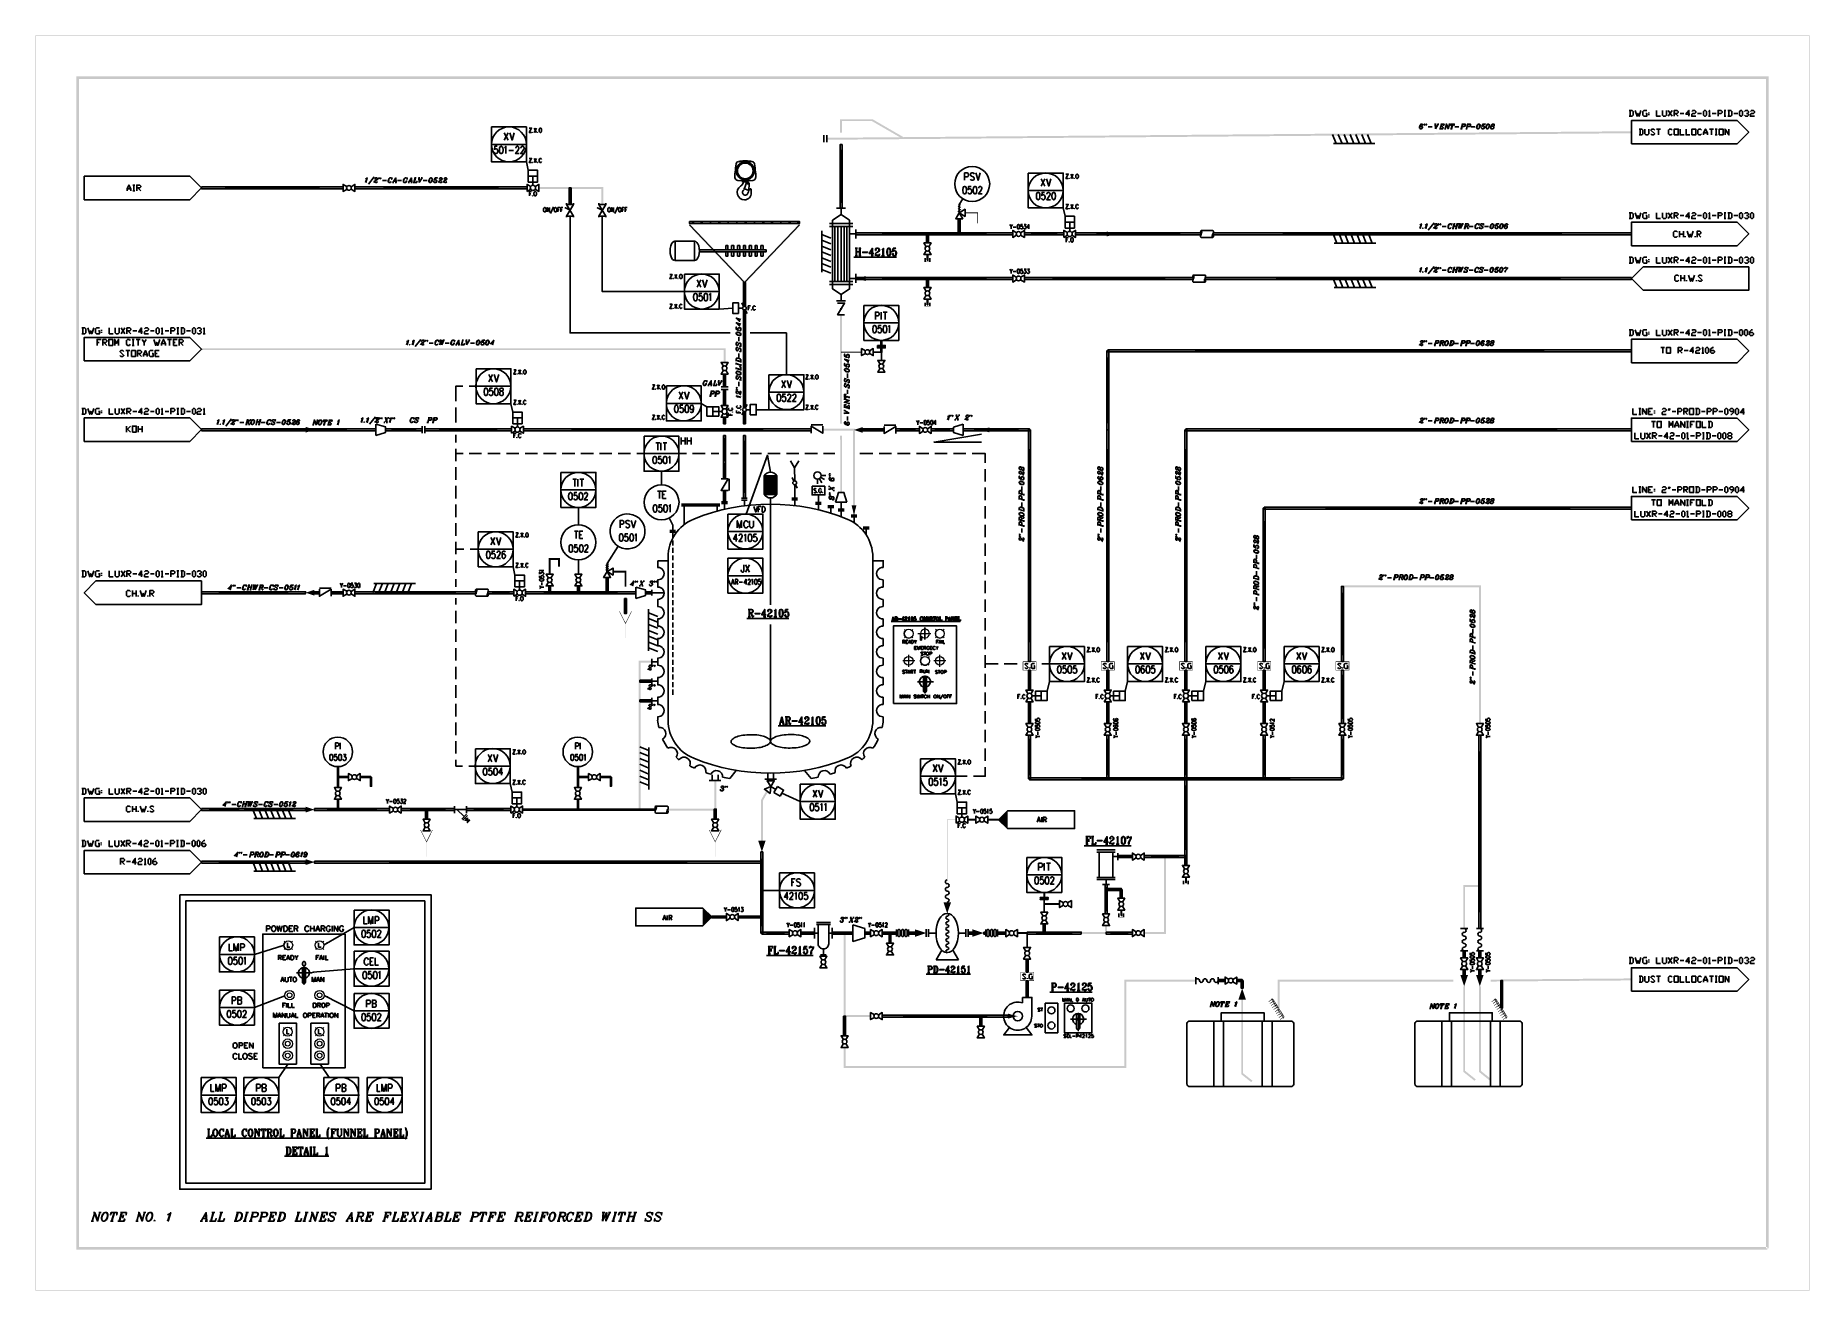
# Model space of a CAD drawing. Header units: inches. Extents: x 1 to 908, y 1 to 642.
import ezdxf

# ---------------------------------------------------------------- set-up
doc = ezdxf.new("R2010")
doc.units = ezdxf.units.IN
doc.header["$MEASUREMENT"] = 0
doc.layers.add('PDF_Geometry', color=7, linetype='Continuous')
doc.layers.add('PDF_Solid Fills', color=30, linetype='Continuous')

msp = doc.modelspace()

# ---------------------------------------------------------------- hatches: boundary and pattern name
at = {"layer": 'PDF_Solid Fills', "transparency": 33554559}
h = msp.add_hatch(color=7, dxfattribs=at)
h.paths.add_polyline_path([(0.96, 0.73), (0.96, 641.95), (0.77, 0.54)])
h.paths.add_polyline_path([(0.96, 641.95), (0.77, 0.54), (0.77, 642.15)])
h = msp.add_hatch(color=7, dxfattribs=at)
h.paths.add_polyline_path([(0.77, 642.15), (0.96, 641.95), (908.12, 642.15)])
h.paths.add_polyline_path([(0.96, 641.95), (908.12, 642.15), (908.12, 641.95)])
h = msp.add_hatch(color=7, dxfattribs=at)
h.paths.add_polyline_path([(907.93, 642.15), (907.93, 0.73), (908.12, 642.15)])
h.paths.add_polyline_path([(907.93, 0.73), (908.12, 642.15), (908.12, 0.54)])
h = msp.add_hatch(color=7, dxfattribs=at)
h.paths.add_polyline_path([(886.53, 21.48), (886.53, 22.77), (21.7, 21.48)])
h.paths.add_polyline_path([(886.53, 22.77), (21.7, 21.48), (23, 22.77)])
h.paths.add_polyline_path([(21.7, 21.48), (23, 22.77), (21.7, 621.21)])
h.paths.add_polyline_path([(23, 22.77), (21.7, 621.21), (23, 619.92)])
h.paths.add_polyline_path([(21.7, 621.21), (23, 619.92), (887.18, 621.21)])
h.paths.add_polyline_path([(23, 619.92), (887.18, 621.21), (885.89, 619.92)])
h.paths.add_polyline_path([(887.18, 621.21), (885.89, 619.92), (887.18, 22.12)])
h.paths.add_polyline_path([(885.89, 619.92), (887.18, 22.12), (885.89, 22.12)])
h = msp.add_hatch(color=40, dxfattribs=at)
h.paths.add_polyline_path([(412.29, 592.41), (413.3, 592.41), (412.29, 599.37)])
h.paths.add_polyline_path([(413.3, 592.41), (412.29, 599.37), (413.3, 598.37)])
h.paths.add_polyline_path([(412.29, 599.37), (413.3, 598.37), (428.86, 599.37)])
h.paths.add_polyline_path([(413.3, 598.37), (428.86, 599.37), (428.6, 598.37)])
h.paths.add_polyline_path([(428.86, 599.37), (428.6, 598.37), (444.91, 590.08)])
h.paths.add_polyline_path([(428.6, 598.37), (444.91, 590.08), (444.43, 589.24)])
h = msp.add_hatch(color=40, dxfattribs=at)
h.paths.add_polyline_path([(405.5, 589.85), (405.53, 588.85), (817.02, 593.19)])
h.paths.add_polyline_path([(405.53, 588.85), (817.02, 593.19), (817.02, 592.18)])
h = msp.add_hatch(color=40, dxfattribs=at)
h.paths.add_polyline_path([(412.29, 553.84), (413.3, 553.84), (412.29, 586.39)])
h.paths.add_polyline_path([(413.3, 553.84), (412.29, 586.39), (413.3, 586.39)])
h = msp.add_hatch(color=4, dxfattribs=at)
h.paths.add_polyline_path([(85.68, 564.71), (85.68, 563.71), (158.13, 564.71)])
h.paths.add_polyline_path([(85.68, 563.71), (158.13, 564.71), (158.13, 563.71)])
h = msp.add_hatch(color=4, dxfattribs=at)
h.paths.add_polyline_path([(164.12, 564.71), (164.12, 563.71), (252.24, 564.71)])
h.paths.add_polyline_path([(164.12, 563.71), (252.24, 564.71), (252.24, 563.71)])
h = msp.add_hatch(color=4, dxfattribs=at)
h.paths.add_polyline_path([(258.23, 564.71), (258.23, 563.71), (291.17, 564.71)])
h.paths.add_polyline_path([(258.23, 563.71), (291.17, 564.71), (290.16, 563.71)])
h.paths.add_polyline_path([(291.17, 564.71), (290.16, 563.71), (291.17, 555.81)])
h.paths.add_polyline_path([(290.16, 563.71), (291.17, 555.81), (290.16, 555.81)])
h = msp.add_hatch(color=4, dxfattribs=at)
h.paths.add_polyline_path([(273.69, 555.81), (274.7, 555.81), (273.69, 564.23)])
h.paths.add_polyline_path([(274.7, 555.81), (273.69, 564.23), (274.7, 564.23)])
h = msp.add_hatch(color=7, dxfattribs=at)
h.paths.add_polyline_path([(271.78, 554.45), (271.56, 554.39), (271.78, 554)])
h.paths.add_polyline_path([(271.56, 554.39), (271.78, 554), (271.4, 554.23)])
h.paths.add_polyline_path([(271.78, 554), (271.4, 554.23), (271.33, 554)])
h = msp.add_hatch(color=7, dxfattribs=at)
h.paths.add_polyline_path([(271.33, 554), (271.4, 553.77), (271.78, 554)])
h.paths.add_polyline_path([(271.4, 553.77), (271.78, 554), (271.56, 553.61)])
h.paths.add_polyline_path([(271.78, 554), (271.56, 553.61), (271.78, 553.55)])
h = msp.add_hatch(color=7, dxfattribs=at)
h.paths.add_polyline_path([(272.24, 554), (272.17, 554.23), (271.78, 554)])
h.paths.add_polyline_path([(272.17, 554.23), (271.78, 554), (272.01, 554.39)])
h.paths.add_polyline_path([(271.78, 554), (272.01, 554.39), (271.78, 554.45)])
h = msp.add_hatch(color=7, dxfattribs=at)
h.paths.add_polyline_path([(271.78, 553.55), (272.01, 553.61), (271.78, 554)])
h.paths.add_polyline_path([(272.01, 553.61), (271.78, 554), (272.17, 553.77)])
h.paths.add_polyline_path([(271.78, 554), (272.17, 553.77), (272.24, 554)])
h = msp.add_hatch(color=7, dxfattribs=at)
h.paths.add_polyline_path([(288.29, 554.45), (288.06, 554.39), (288.29, 554)])
h.paths.add_polyline_path([(288.06, 554.39), (288.29, 554), (287.9, 554.23)])
h.paths.add_polyline_path([(288.29, 554), (287.9, 554.23), (287.83, 554)])
h = msp.add_hatch(color=7, dxfattribs=at)
h.paths.add_polyline_path([(287.83, 554), (287.9, 553.77), (288.29, 554)])
h.paths.add_polyline_path([(287.9, 553.77), (288.29, 554), (288.06, 553.61)])
h.paths.add_polyline_path([(288.29, 554), (288.06, 553.61), (288.29, 553.55)])
h = msp.add_hatch(color=7, dxfattribs=at)
h.paths.add_polyline_path([(288.74, 554), (288.68, 554.23), (288.29, 554)])
h.paths.add_polyline_path([(288.68, 554.23), (288.29, 554), (288.51, 554.39)])
h.paths.add_polyline_path([(288.29, 554), (288.51, 554.39), (288.29, 554.45)])
h = msp.add_hatch(color=7, dxfattribs=at)
h.paths.add_polyline_path([(288.29, 553.55), (288.51, 553.61), (288.29, 554)])
h.paths.add_polyline_path([(288.51, 553.61), (288.29, 554), (288.68, 553.77)])
h.paths.add_polyline_path([(288.29, 554), (288.68, 553.77), (288.74, 554)])
h = msp.add_hatch(color=256, dxfattribs=at)
h.paths.add_polyline_path([(391.81, 544.97), (391.1, 545.65), (363.4, 515.13)])
h.paths.add_polyline_path([(391.1, 545.65), (363.4, 515.13), (363.4, 516.59)])
h.paths.add_polyline_path([(363.4, 515.13), (363.4, 516.59), (334.95, 544.97)])
h.paths.add_polyline_path([(363.4, 516.59), (334.95, 544.97), (335.66, 545.65)])
h = msp.add_hatch(color=40, dxfattribs=at)
h.paths.add_polyline_path([(473.75, 548.47), (472.74, 548.47), (473.75, 540.67)])
h.paths.add_polyline_path([(472.74, 548.47), (473.75, 540.67), (472.74, 540.67)])
h = msp.add_hatch(color=40, dxfattribs=at)
h.paths.add_polyline_path([(476.24, 551.73), (476.24, 551.22), (482.9, 551.73)])
h.paths.add_polyline_path([(476.24, 551.22), (482.9, 551.73), (482.42, 551.22)])
h.paths.add_polyline_path([(482.9, 551.73), (482.42, 551.22), (482.9, 546.14)])
h.paths.add_polyline_path([(482.42, 551.22), (482.9, 546.14), (482.42, 546.14)])
h = msp.add_hatch(color=40, dxfattribs=at)
h.paths.add_polyline_path([(420.35, 541.18), (420.35, 540.18), (500.57, 541.18)])
h.paths.add_polyline_path([(420.35, 540.18), (500.57, 541.18), (500.57, 540.18)])
h = msp.add_hatch(color=40, dxfattribs=at)
h.paths.add_polyline_path([(457.5, 540.67), (456.5, 540.67), (457.5, 536.14)])
h.paths.add_polyline_path([(456.5, 540.67), (457.5, 536.14), (456.5, 536.14)])
h = msp.add_hatch(color=40, dxfattribs=at)
h.paths.add_polyline_path([(506.56, 541.18), (506.56, 540.18), (526.72, 541.18)])
h.paths.add_polyline_path([(506.56, 540.18), (526.72, 541.18), (526.72, 540.18)])
h = msp.add_hatch(color=40, dxfattribs=at)
h.paths.add_polyline_path([(532.74, 541.18), (532.74, 540.18), (597.01, 541.18)])
h.paths.add_polyline_path([(532.74, 540.18), (597.01, 541.18), (597.01, 540.18)])
h = msp.add_hatch(color=40, dxfattribs=at)
h.paths.add_polyline_path([(603.06, 541.18), (603.06, 540.18), (817.06, 541.18)])
h.paths.add_polyline_path([(603.06, 540.18), (817.06, 541.18), (817.06, 540.18)])
h = msp.add_hatch(color=7, dxfattribs=at)
h.paths.add_polyline_path([(458.24, 528.31), (458.12, 528.31), (458.24, 526.43)])
h.paths.add_polyline_path([(458.12, 528.31), (458.24, 526.43), (458.12, 526.56)])
h.paths.add_polyline_path([(458.24, 526.43), (458.12, 526.56), (455.72, 526.43)])
h.paths.add_polyline_path([(458.12, 526.56), (455.72, 526.43), (455.85, 526.56)])
h.paths.add_polyline_path([(455.72, 526.43), (455.85, 526.56), (455.72, 528.31)])
h.paths.add_polyline_path([(455.85, 526.56), (455.72, 528.31), (455.85, 528.31)])
h = msp.add_hatch(color=40, dxfattribs=at)
h.paths.add_polyline_path([(456.76, 527.27), (457.24, 527.27), (456.76, 530.15)])
h.paths.add_polyline_path([(457.24, 527.27), (456.76, 530.15), (457.24, 530.15)])
h = msp.add_hatch(color=40, dxfattribs=at)
h.paths.add_polyline_path([(420.35, 518.4), (420.35, 517.4), (500.57, 518.4)])
h.paths.add_polyline_path([(420.35, 517.4), (500.57, 518.4), (500.57, 517.4)])
h = msp.add_hatch(color=40, dxfattribs=at)
h.paths.add_polyline_path([(457.5, 517.92), (456.5, 517.92), (457.5, 513.35)])
h.paths.add_polyline_path([(456.5, 517.92), (457.5, 513.35), (456.5, 513.35)])
h = msp.add_hatch(color=40, dxfattribs=at)
h.paths.add_polyline_path([(506.56, 518.4), (506.56, 517.4), (592.96, 518.4)])
h.paths.add_polyline_path([(506.56, 517.4), (592.96, 518.4), (592.96, 517.4)])
h = msp.add_hatch(color=40, dxfattribs=at)
h.paths.add_polyline_path([(599.04, 518.4), (599.04, 517.4), (817.06, 518.4)])
h.paths.add_polyline_path([(599.04, 517.4), (817.06, 518.4), (817.06, 517.4)])
h = msp.add_hatch(color=256, dxfattribs=at)
h.paths.add_polyline_path([(362.88, 503.74), (363.88, 503.74), (362.88, 515.88)])
h.paths.add_polyline_path([(363.88, 503.74), (362.88, 515.88), (363.88, 515.88)])
h = msp.add_hatch(color=256, dxfattribs=at)
h.paths.add_polyline_path([(362.88, 451.81), (363.88, 451.81), (362.88, 501.8)])
h.paths.add_polyline_path([(363.88, 451.81), (362.88, 501.8), (363.88, 501.8)])
h = msp.add_hatch(color=7, dxfattribs=at)
h.paths.add_polyline_path([(412.55, 502.93), (412.36, 502.81), (412.78, 502.38)])
h.paths.add_polyline_path([(412.36, 502.81), (412.78, 502.38), (412.23, 502.61)])
h.paths.add_polyline_path([(412.78, 502.38), (412.23, 502.61), (412.2, 502.38)])
h = msp.add_hatch(color=7, dxfattribs=at)
h.paths.add_polyline_path([(412.2, 502.38), (412.23, 502.16), (412.78, 502.38)])
h.paths.add_polyline_path([(412.23, 502.16), (412.78, 502.38), (412.36, 501.96)])
h.paths.add_polyline_path([(412.78, 502.38), (412.36, 501.96), (412.55, 501.83)])
h = msp.add_hatch(color=40, dxfattribs=at)
h.paths.add_polyline_path([(412.33, 443.62), (413.3, 443.62), (412.29, 499.37)])
h.paths.add_polyline_path([(413.3, 443.62), (412.29, 499.37), (413.3, 499.37)])
h = msp.add_hatch(color=7, dxfattribs=at)
h.paths.add_polyline_path([(413.2, 502.81), (413, 502.93), (412.78, 502.38)])
h.paths.add_polyline_path([(413, 502.93), (412.78, 502.38), (412.78, 502.97)])
h.paths.add_polyline_path([(412.78, 502.38), (412.78, 502.97), (412.55, 502.93)])
h = msp.add_hatch(color=7, dxfattribs=at)
h.paths.add_polyline_path([(413.33, 502.16), (413.39, 502.38), (412.78, 502.38)])
h.paths.add_polyline_path([(413.39, 502.38), (412.78, 502.38), (413.33, 502.61)])
h.paths.add_polyline_path([(412.78, 502.38), (413.33, 502.61), (413.2, 502.81)])
h = msp.add_hatch(color=7, dxfattribs=at)
h.paths.add_polyline_path([(412.78, 501.77), (413, 501.83), (412.78, 502.38)])
h.paths.add_polyline_path([(413, 501.83), (412.78, 502.38), (413.2, 501.96)])
h.paths.add_polyline_path([(412.78, 502.38), (413.2, 501.96), (413.33, 502.16)])
h = msp.add_hatch(color=7, dxfattribs=at)
h.paths.add_polyline_path([(458.24, 505.52), (458.12, 505.52), (458.24, 503.68)])
h.paths.add_polyline_path([(458.12, 505.52), (458.24, 503.68), (458.12, 503.78)])
h.paths.add_polyline_path([(458.24, 503.68), (458.12, 503.78), (455.72, 503.68)])
h.paths.add_polyline_path([(458.12, 503.78), (455.72, 503.68), (455.85, 503.78)])
h.paths.add_polyline_path([(455.72, 503.68), (455.85, 503.78), (455.72, 505.52)])
h.paths.add_polyline_path([(455.85, 503.78), (455.72, 505.52), (455.85, 505.52)])
h = msp.add_hatch(color=40, dxfattribs=at)
h.paths.add_polyline_path([(456.76, 504.49), (457.24, 504.49), (456.76, 507.37)])
h.paths.add_polyline_path([(457.24, 504.49), (456.76, 507.37), (457.24, 507.37)])
h = msp.add_hatch(color=40, dxfattribs=at)
h.paths.add_polyline_path([(352.72, 475.04), (353.69, 475.04), (352.72, 481.29)])
h.paths.add_polyline_path([(353.69, 475.04), (352.72, 481.29), (353.69, 482.29)])
h.paths.add_polyline_path([(352.72, 481.29), (353.69, 482.29), (85.68, 481.29)])
h.paths.add_polyline_path([(353.69, 482.29), (85.68, 481.29), (85.68, 482.29)])
h = msp.add_hatch(color=40, dxfattribs=at)
h.paths.add_polyline_path([(431.35, 483.74), (431.35, 483.23), (435.43, 483.74)])
h.paths.add_polyline_path([(431.35, 483.23), (435.43, 483.74), (435.43, 483.23)])
h = msp.add_hatch(color=40, dxfattribs=at)
h.paths.add_polyline_path([(431.35, 482.94), (431.35, 482.45), (435.43, 482.94)])
h.paths.add_polyline_path([(431.35, 482.45), (435.43, 482.94), (435.43, 482.45)])
h = msp.add_hatch(color=40, dxfattribs=at)
h.paths.add_polyline_path([(433.13, 483.49), (433.65, 483.49), (433.13, 486.3)])
h.paths.add_polyline_path([(433.65, 483.49), (433.13, 486.3), (433.65, 486.3)])
h = msp.add_hatch(color=40, dxfattribs=at)
h.paths.add_polyline_path([(433.13, 480.25), (433.65, 480.25), (433.13, 482.71)])
h.paths.add_polyline_path([(433.65, 480.25), (433.13, 482.71), (433.65, 482.71)])
h = msp.add_hatch(color=256, dxfattribs=at)
h.paths.add_polyline_path([(549.18, 481.38), (549.18, 480.38), (817.06, 481.38)])
h.paths.add_polyline_path([(549.18, 480.38), (817.06, 481.38), (817.06, 480.38)])
h = msp.add_hatch(color=40, dxfattribs=at)
h.paths.add_polyline_path([(423.3, 480.02), (423.3, 480.51), (416.4, 479.99)])
h.paths.add_polyline_path([(423.3, 480.51), (416.4, 479.99), (416.4, 480.51)])
h.paths.add_polyline_path([(416.4, 479.99), (416.4, 480.51), (412.84, 479.99)])
h.paths.add_polyline_path([(416.4, 480.51), (412.84, 479.99), (412.84, 480.51)])
h = msp.add_hatch(color=40, dxfattribs=at)
h.paths.add_polyline_path([(429.31, 480.51), (429.31, 480.02), (433.65, 480.51)])
h.paths.add_polyline_path([(429.31, 480.02), (433.65, 480.51), (433.13, 480.02)])
h.paths.add_polyline_path([(433.65, 480.51), (433.13, 480.02), (433.65, 476.04)])
h.paths.add_polyline_path([(433.13, 480.02), (433.65, 476.04), (433.13, 476.04)])
h = msp.add_hatch(color=256, dxfattribs=at)
h.paths.add_polyline_path([(548.69, 322.04), (549.7, 322.04), (548.69, 440.51)])
h.paths.add_polyline_path([(549.7, 322.04), (548.69, 440.51), (549.7, 440.51)])
h.paths.add_polyline_path([(548.69, 440.51), (549.7, 440.51), (548.69, 480.86)])
h.paths.add_polyline_path([(549.7, 440.51), (548.69, 480.86), (549.7, 480.86)])
h = msp.add_hatch(color=40, dxfattribs=at)
h.paths.add_polyline_path([(352.72, 462.61), (353.69, 462.61), (352.72, 469.02)])
h.paths.add_polyline_path([(353.69, 462.61), (352.72, 469.02), (353.69, 469.02)])
h = msp.add_hatch(color=40, dxfattribs=at)
h.paths.add_polyline_path([(352.72, 452.97), (353.69, 452.97), (352.72, 461.12)])
h.paths.add_polyline_path([(353.69, 452.97), (352.72, 461.12), (353.69, 461.12)])
h = msp.add_hatch(color=40, dxfattribs=at)
h.paths.add_polyline_path([(352.72, 443.62), (353.69, 443.62), (352.72, 446.95)])
h.paths.add_polyline_path([(353.69, 443.62), (352.72, 446.95), (353.69, 446.95)])
h = msp.add_hatch(color=256, dxfattribs=at)
h.paths.add_polyline_path([(363.88, 449.9), (362.88, 449.9), (363.88, 443.62)])
h.paths.add_polyline_path([(362.88, 449.9), (363.88, 443.62), (362.88, 443.62)])
at = {"layer": 'PDF_Solid Fills', "true_color": 0x6ec1dd, "transparency": 33554559}
h = msp.add_hatch(color=133, dxfattribs=at)
h.paths.add_polyline_path([(174.86, 440.12), (174.86, 441.13), (85.68, 440.12)])
h.paths.add_polyline_path([(174.86, 441.13), (85.68, 440.12), (85.68, 441.13)])
h = msp.add_hatch(color=133, dxfattribs=at)
h.paths.add_polyline_path([(198.46, 440.12), (198.46, 441.13), (179.85, 440.12)])
h.paths.add_polyline_path([(198.46, 441.13), (179.85, 440.12), (179.85, 441.13)])
h = msp.add_hatch(color=133, dxfattribs=at)
h.paths.add_polyline_path([(244.28, 440.12), (244.28, 441.13), (199.94, 440.12)])
h.paths.add_polyline_path([(244.28, 441.13), (199.94, 440.12), (199.94, 441.13)])
h = msp.add_hatch(color=133, dxfattribs=at)
h.paths.add_polyline_path([(397.47, 440.12), (397.47, 441.13), (250.3, 440.12)])
h.paths.add_polyline_path([(397.47, 441.13), (250.3, 440.12), (250.3, 441.13)])
at = {"layer": 'PDF_Solid Fills', "transparency": 33554559}
h = msp.add_hatch(color=40, dxfattribs=at)
h.paths.add_polyline_path([(352.72, 423.17), (353.69, 423.17), (352.72, 437.63)])
h.paths.add_polyline_path([(353.69, 423.17), (352.72, 437.63), (353.69, 437.63)])
h = msp.add_hatch(color=256, dxfattribs=at)
h.paths.add_polyline_path([(363.88, 437.63), (362.88, 437.63), (363.88, 405.53)])
h.paths.add_polyline_path([(362.88, 437.63), (363.88, 405.53), (362.88, 405.53)])
at = {"layer": 'PDF_Solid Fills', "true_color": 0x6ec1dd, "transparency": 33554559}
h = msp.add_hatch(color=133, dxfattribs=at)
h.paths.add_polyline_path([(403.46, 441.13), (403.46, 440.12), (419.9, 441.13)])
h.paths.add_polyline_path([(403.46, 440.12), (419.9, 441.13), (418.89, 440.12)])
h.paths.add_polyline_path([(419.9, 441.13), (418.89, 440.12), (419.9, 396.95)])
h.paths.add_polyline_path([(418.89, 440.12), (419.9, 396.95), (418.89, 396.95)])
at = {"layer": 'PDF_Solid Fills', "transparency": 33554559}
h = msp.add_hatch(color=40, dxfattribs=at)
h.paths.add_polyline_path([(412.36, 408.54), (413.33, 408.54), (412.33, 437.63)])
h.paths.add_polyline_path([(413.33, 408.54), (412.33, 437.63), (413.33, 437.63)])
h = msp.add_hatch(color=256, dxfattribs=at)
h.paths.add_polyline_path([(423.85, 441.03), (423.85, 440.03), (434.82, 441.03)])
h.paths.add_polyline_path([(423.85, 440.03), (434.82, 441.03), (434.82, 440.03)])
h = msp.add_hatch(color=256, dxfattribs=at)
h.paths.add_polyline_path([(440.8, 441.03), (440.8, 440.03), (452.87, 441.03)])
h.paths.add_polyline_path([(440.8, 440.03), (452.87, 441.03), (452.87, 440.03)])
h = msp.add_hatch(color=256, dxfattribs=at)
h.paths.add_polyline_path([(458.89, 441.03), (458.89, 440.03), (470.35, 441.03)])
h.paths.add_polyline_path([(458.89, 440.03), (470.35, 441.03), (470.35, 440.03)])
h = msp.add_hatch(color=256, dxfattribs=at)
h.paths.add_polyline_path([(509.18, 440.03), (509.18, 441.03), (475.3, 440.03)])
h.paths.add_polyline_path([(509.18, 441.03), (475.3, 440.03), (475.3, 441.03)])
h = msp.add_hatch(color=256, dxfattribs=at)
h.paths.add_polyline_path([(508.69, 322.04), (509.67, 322.04), (508.69, 440.51)])
h.paths.add_polyline_path([(509.67, 322.04), (508.69, 440.51), (509.67, 440.51)])
h = msp.add_hatch(color=256, dxfattribs=at)
h.paths.add_polyline_path([(588.69, 322.04), (589.69, 322.04), (588.69, 440.51)])
h.paths.add_polyline_path([(589.69, 322.04), (588.69, 440.51), (589.69, 440.51)])
h = msp.add_hatch(color=256, dxfattribs=at)
h.paths.add_polyline_path([(589.17, 441.03), (589.17, 440.03), (817.06, 441.03)])
h.paths.add_polyline_path([(589.17, 440.03), (817.06, 441.03), (817.06, 440.03)])
h = msp.add_hatch(color=40, dxfattribs=at)
h.paths.add_polyline_path([(352.72, 415.56), (353.69, 415.56), (352.72, 423.17)])
h.paths.add_polyline_path([(353.69, 415.56), (352.72, 423.17), (353.69, 423.17)])
h = msp.add_hatch(color=4, dxfattribs=at)
h.paths.add_polyline_path([(391.36, 424.72), (391.13, 424.85), (389.09, 420.93)])
h.paths.add_polyline_path([(391.13, 424.85), (389.09, 420.93), (389.09, 421.42)])
h.paths.add_polyline_path([(389.09, 420.93), (389.09, 421.42), (386.79, 424.72)])
h.paths.add_polyline_path([(389.09, 421.42), (386.79, 424.72), (387.02, 424.85)])
h = msp.add_hatch(color=4, dxfattribs=at)
h.paths.add_polyline_path([(388.96, 414.49), (389.19, 414.49), (388.96, 421.22)])
h.paths.add_polyline_path([(389.19, 414.49), (388.96, 421.22), (389.19, 421.16)])
h.paths.add_polyline_path([(388.96, 421.22), (389.19, 421.16), (391.13, 424.85)])
h.paths.add_polyline_path([(389.19, 421.16), (391.13, 424.85), (391.36, 424.72)])
h = msp.add_hatch(color=40, dxfattribs=at)
h.paths.add_polyline_path([(352.72, 403.69), (353.69, 403.69), (352.72, 407.15)])
h.paths.add_polyline_path([(353.69, 403.69), (352.72, 407.15), (353.69, 407.15)])
h.paths.add_polyline_path([(352.72, 407.15), (353.69, 407.15), (352.72, 409.57)])
h.paths.add_polyline_path([(353.69, 407.15), (352.72, 409.57), (353.69, 409.57)])
h = msp.add_hatch(color=4, dxfattribs=at)
h.paths.add_polyline_path([(388.96, 405.66), (389.22, 405.66), (388.96, 412.49)])
h.paths.add_polyline_path([(389.22, 405.66), (388.96, 412.49), (389.19, 412.49)])
h = msp.add_hatch(color=7, dxfattribs=at)
h.paths.add_polyline_path([(401.16, 403.46), (401.26, 403.46), (401.16, 407.37)])
h.paths.add_polyline_path([(401.26, 403.46), (401.16, 407.37), (401.26, 407.24)])
h.paths.add_polyline_path([(401.16, 407.37), (401.26, 407.24), (404.46, 407.37)])
h.paths.add_polyline_path([(401.26, 407.24), (404.46, 407.37), (404.56, 407.24)])
h.paths.add_polyline_path([(404.46, 407.37), (404.56, 407.24), (404.46, 411.65)])
h.paths.add_polyline_path([(404.56, 407.24), (404.46, 411.65), (404.56, 411.78)])
h.paths.add_polyline_path([(404.46, 411.65), (404.56, 411.78), (397.96, 411.65)])
h.paths.add_polyline_path([(404.56, 411.78), (397.96, 411.65), (397.86, 411.78)])
h.paths.add_polyline_path([(397.96, 411.65), (397.86, 411.78), (397.96, 407.37)])
h.paths.add_polyline_path([(397.86, 411.78), (397.96, 407.37), (397.86, 407.24)])
h.paths.add_polyline_path([(397.96, 407.37), (397.86, 407.24), (401.23, 407.37)])
h.paths.add_polyline_path([(397.86, 407.24), (401.23, 407.37), (401.23, 407.24)])
h = msp.add_hatch(color=40, dxfattribs=at)
h.paths.add_polyline_path([(412.36, 399.93), (413.36, 399.93), (412.36, 403.56)])
h.paths.add_polyline_path([(413.36, 399.93), (412.36, 403.56), (413.33, 403.56)])
h = msp.add_hatch(color=256, dxfattribs=at)
h.paths.add_polyline_path([(628.69, 322.04), (629.69, 322.04), (628.69, 400.51)])
h.paths.add_polyline_path([(629.69, 322.04), (628.69, 400.51), (629.69, 400.51)])
h = msp.add_hatch(color=256, dxfattribs=at)
h.paths.add_polyline_path([(629.17, 401.03), (629.17, 400.03), (817.06, 401.03)])
h.paths.add_polyline_path([(629.17, 400.03), (817.06, 401.03), (817.06, 400.03)])
h = msp.add_hatch(color=40, dxfattribs=at)
h.paths.add_polyline_path([(263.27, 366.73), (264.24, 366.73), (263.27, 374.98)])
h.paths.add_polyline_path([(264.24, 366.73), (263.27, 374.98), (264.24, 373.98)])
h.paths.add_polyline_path([(263.27, 374.98), (264.24, 373.98), (269, 374.98)])
h.paths.add_polyline_path([(264.24, 373.98), (269, 374.98), (268, 373.98)])
h.paths.add_polyline_path([(269, 374.98), (268, 373.98), (269, 370.61)])
h.paths.add_polyline_path([(268, 373.98), (269, 370.61), (268, 370.61)])
h = msp.add_hatch(color=40, dxfattribs=at)
h.paths.add_polyline_path([(293.63, 365.08), (292.66, 365.08), (293.63, 357.28)])
h.paths.add_polyline_path([(292.66, 365.08), (293.63, 357.28), (292.66, 357.28)])
h = msp.add_hatch(color=40, dxfattribs=at)
h.paths.add_polyline_path([(296.15, 368.57), (296.15, 367.57), (303.04, 368.57)])
h.paths.add_polyline_path([(296.15, 367.57), (303.04, 368.57), (302.07, 367.57)])
h.paths.add_polyline_path([(303.04, 368.57), (302.07, 367.57), (303.04, 360.29)])
h.paths.add_polyline_path([(302.07, 367.57), (303.04, 360.29), (302.07, 360.29)])
h = msp.add_hatch(color=40, dxfattribs=at)
h.paths.add_polyline_path([(85.68, 357.77), (85.68, 356.79), (138.94, 357.77)])
h.paths.add_polyline_path([(85.68, 356.79), (138.94, 357.77), (138.94, 356.79)])
h = msp.add_hatch(color=40, dxfattribs=at)
h.paths.add_polyline_path([(143.41, 357.77), (143.41, 356.79), (146, 357.77)])
h.paths.add_polyline_path([(143.41, 356.79), (146, 357.77), (146, 356.79)])
h = msp.add_hatch(color=40, dxfattribs=at)
h.paths.add_polyline_path([(151.99, 357.77), (151.99, 356.79), (158.13, 357.77)])
h.paths.add_polyline_path([(151.99, 356.79), (158.13, 357.77), (158.13, 356.79)])
h = msp.add_hatch(color=40, dxfattribs=at)
h.paths.add_polyline_path([(164.12, 357.77), (164.12, 356.79), (226.09, 357.77)])
h.paths.add_polyline_path([(164.12, 356.79), (226.09, 357.77), (226.09, 356.79)])
h = msp.add_hatch(color=40, dxfattribs=at)
h.paths.add_polyline_path([(232.18, 357.77), (232.18, 356.79), (245.41, 357.77)])
h.paths.add_polyline_path([(232.18, 356.79), (245.41, 357.77), (245.41, 356.79)])
h = msp.add_hatch(color=40, dxfattribs=at)
h.paths.add_polyline_path([(307.83, 356.79), (307.83, 357.77), (251.4, 356.79)])
h.paths.add_polyline_path([(307.83, 357.77), (251.4, 356.79), (251.4, 357.77)])
h = msp.add_hatch(color=40, dxfattribs=at)
h.paths.add_polyline_path([(264.24, 360.74), (263.27, 360.74), (264.24, 357.28)])
h.paths.add_polyline_path([(263.27, 360.74), (264.24, 357.28), (263.27, 357.28)])
h = msp.add_hatch(color=40, dxfattribs=at)
h.paths.add_polyline_path([(278.94, 360.74), (277.97, 360.74), (278.94, 357.28)])
h.paths.add_polyline_path([(277.97, 360.74), (278.94, 357.28), (277.97, 357.28)])
h = msp.add_hatch(color=40, dxfattribs=at)
h.paths.add_polyline_path([(303.04, 354.27), (302.07, 354.27), (303.04, 346.6)])
h.paths.add_polyline_path([(302.07, 354.27), (303.04, 346.6), (302.07, 346.6)])
h = msp.add_hatch(color=40, dxfattribs=at)
h.paths.add_polyline_path([(316.05, 356.79), (316.05, 357.77), (312.78, 356.79)])
h.paths.add_polyline_path([(316.05, 357.77), (312.78, 356.79), (312.78, 357.77)])
h = msp.add_hatch(color=256, dxfattribs=at)
h.paths.add_polyline_path([(668.68, 322.04), (669.69, 322.04), (668.68, 360.52)])
h.paths.add_polyline_path([(669.69, 322.04), (668.68, 360.52), (669.69, 360.52)])
h = msp.add_hatch(color=256, dxfattribs=at)
h.paths.add_polyline_path([(669.17, 361.03), (669.17, 360.03), (740.01, 361.03)])
h.paths.add_polyline_path([(669.17, 360.03), (740.01, 361.03), (739, 360.03)])
h.paths.add_polyline_path([(740.01, 361.03), (739, 360.03), (740.01, 290.36)])
h.paths.add_polyline_path([(739, 360.03), (740.01, 290.36), (739, 290.36)])
h = msp.add_hatch(color=7, dxfattribs=at)
h.paths.add_polyline_path([(305.76, 347.64), (305.54, 347.77), (302.56, 341.26)])
h.paths.add_polyline_path([(305.54, 347.77), (302.56, 341.26), (302.56, 341.84)])
h.paths.add_polyline_path([(302.56, 341.26), (302.56, 341.84), (299.36, 347.64)])
h.paths.add_polyline_path([(302.56, 341.84), (299.36, 347.64), (299.58, 347.77)])
h = msp.add_hatch(color=7, dxfattribs=at)
h.paths.add_polyline_path([(302.43, 334.08), (302.69, 334.08), (302.43, 341.59)])
h.paths.add_polyline_path([(302.69, 334.08), (302.43, 341.59), (302.69, 341.52)])
h.paths.add_polyline_path([(302.43, 341.59), (302.69, 341.52), (305.54, 347.77)])
h.paths.add_polyline_path([(302.69, 341.52), (305.54, 347.77), (305.76, 347.64)])
h = msp.add_hatch(color=40, dxfattribs=at)
h.paths.add_polyline_path([(309.35, 246.38), (310.36, 246.38), (309.35, 322.49)])
h.paths.add_polyline_path([(310.36, 246.38), (309.35, 322.49), (310.36, 321.52)])
h.paths.add_polyline_path([(309.35, 322.49), (310.36, 321.52), (316.05, 322.49)])
h.paths.add_polyline_path([(310.36, 321.52), (316.05, 322.49), (316.05, 321.52)])
h = msp.add_hatch(color=7, dxfattribs=at)
h.paths.add_polyline_path([(511.54, 317.57), (511.54, 317.8), (505.69, 317.57)])
h.paths.add_polyline_path([(511.54, 317.8), (505.69, 317.57), (505.94, 317.8)])
h.paths.add_polyline_path([(505.69, 317.57), (505.94, 317.8), (505.69, 322.04)])
h.paths.add_polyline_path([(505.94, 317.8), (505.69, 322.04), (505.94, 322.04)])
h = msp.add_hatch(color=7, dxfattribs=at)
h.paths.add_polyline_path([(505.81, 317.8), (505.81, 317.57), (512.42, 317.8)])
h.paths.add_polyline_path([(505.81, 317.57), (512.42, 317.8), (512.68, 317.57)])
h.paths.add_polyline_path([(512.42, 317.8), (512.68, 317.57), (512.42, 321.91)])
h.paths.add_polyline_path([(512.68, 317.57), (512.42, 321.91), (512.68, 322.17)])
h.paths.add_polyline_path([(512.42, 321.91), (512.68, 322.17), (505.81, 321.91)])
h.paths.add_polyline_path([(512.68, 322.17), (505.81, 321.91), (505.81, 322.17)])
h = msp.add_hatch(color=256, dxfattribs=at)
h.paths.add_polyline_path([(508.69, 307.48), (509.67, 307.48), (508.69, 317.67)])
h.paths.add_polyline_path([(509.67, 307.48), (508.69, 317.67), (509.67, 317.67)])
h = msp.add_hatch(color=7, dxfattribs=at)
h.paths.add_polyline_path([(551.54, 317.57), (551.54, 317.8), (545.68, 317.57)])
h.paths.add_polyline_path([(551.54, 317.8), (545.68, 317.57), (545.94, 317.8)])
h.paths.add_polyline_path([(545.68, 317.57), (545.94, 317.8), (545.68, 322.04)])
h.paths.add_polyline_path([(545.94, 317.8), (545.68, 322.04), (545.94, 322.04)])
h = msp.add_hatch(color=7, dxfattribs=at)
h.paths.add_polyline_path([(545.81, 317.8), (545.81, 317.57), (552.45, 317.8)])
h.paths.add_polyline_path([(545.81, 317.57), (552.45, 317.8), (552.67, 317.57)])
h.paths.add_polyline_path([(552.45, 317.8), (552.67, 317.57), (552.45, 321.91)])
h.paths.add_polyline_path([(552.67, 317.57), (552.45, 321.91), (552.67, 322.17)])
h.paths.add_polyline_path([(552.45, 321.91), (552.67, 322.17), (545.81, 321.91)])
h.paths.add_polyline_path([(552.67, 322.17), (545.81, 321.91), (545.81, 322.17)])
h = msp.add_hatch(color=2, dxfattribs=at)
h.paths.add_polyline_path([(548.69, 307.48), (549.7, 307.48), (548.69, 317.67)])
h.paths.add_polyline_path([(549.7, 307.48), (548.69, 317.67), (549.7, 317.67)])
h = msp.add_hatch(color=256, dxfattribs=at)
h.paths.add_polyline_path([(548.69, 307.48), (549.7, 307.48), (548.69, 317.67)])
h.paths.add_polyline_path([(549.7, 307.48), (548.69, 317.67), (549.7, 317.67)])
h = msp.add_hatch(color=7, dxfattribs=at)
h.paths.add_polyline_path([(591.57, 317.57), (591.57, 317.8), (585.68, 317.57)])
h.paths.add_polyline_path([(591.57, 317.8), (585.68, 317.57), (585.94, 317.8)])
h.paths.add_polyline_path([(585.68, 317.57), (585.94, 317.8), (585.68, 322.04)])
h.paths.add_polyline_path([(585.94, 317.8), (585.68, 322.04), (585.94, 322.04)])
h = msp.add_hatch(color=7, dxfattribs=at)
h.paths.add_polyline_path([(585.81, 317.8), (585.81, 317.57), (592.44, 317.8)])
h.paths.add_polyline_path([(585.81, 317.57), (592.44, 317.8), (592.67, 317.57)])
h.paths.add_polyline_path([(592.44, 317.8), (592.67, 317.57), (592.44, 321.91)])
h.paths.add_polyline_path([(592.67, 317.57), (592.44, 321.91), (592.67, 322.17)])
h.paths.add_polyline_path([(592.44, 321.91), (592.67, 322.17), (585.81, 321.91)])
h.paths.add_polyline_path([(592.67, 322.17), (585.81, 321.91), (585.81, 322.17)])
h = msp.add_hatch(color=256, dxfattribs=at)
h.paths.add_polyline_path([(588.69, 307.48), (589.69, 307.48), (588.69, 317.67)])
h.paths.add_polyline_path([(589.69, 307.48), (588.69, 317.67), (589.69, 317.67)])
h = msp.add_hatch(color=7, dxfattribs=at)
h.paths.add_polyline_path([(631.57, 317.57), (631.57, 317.8), (625.68, 317.57)])
h.paths.add_polyline_path([(631.57, 317.8), (625.68, 317.57), (625.94, 317.8)])
h.paths.add_polyline_path([(625.68, 317.57), (625.94, 317.8), (625.68, 322.04)])
h.paths.add_polyline_path([(625.94, 317.8), (625.68, 322.04), (625.94, 322.04)])
h = msp.add_hatch(color=7, dxfattribs=at)
h.paths.add_polyline_path([(625.81, 317.8), (625.81, 317.57), (632.44, 317.8)])
h.paths.add_polyline_path([(625.81, 317.57), (632.44, 317.8), (632.67, 317.57)])
h.paths.add_polyline_path([(632.44, 317.8), (632.67, 317.57), (632.44, 321.91)])
h.paths.add_polyline_path([(632.67, 317.57), (632.44, 321.91), (632.67, 322.17)])
h.paths.add_polyline_path([(632.44, 321.91), (632.67, 322.17), (625.81, 321.91)])
h.paths.add_polyline_path([(632.67, 322.17), (625.81, 321.91), (625.81, 322.17)])
h = msp.add_hatch(color=256, dxfattribs=at)
h.paths.add_polyline_path([(628.69, 307.48), (629.69, 307.48), (628.69, 317.67)])
h.paths.add_polyline_path([(629.69, 307.48), (628.69, 317.67), (629.69, 317.67)])
h = msp.add_hatch(color=7, dxfattribs=at)
h.paths.add_polyline_path([(671.56, 317.57), (671.56, 317.8), (665.68, 317.57)])
h.paths.add_polyline_path([(671.56, 317.8), (665.68, 317.57), (665.93, 317.8)])
h.paths.add_polyline_path([(665.68, 317.57), (665.93, 317.8), (665.68, 322.04)])
h.paths.add_polyline_path([(665.93, 317.8), (665.68, 322.04), (665.93, 322.04)])
h = msp.add_hatch(color=7, dxfattribs=at)
h.paths.add_polyline_path([(665.8, 317.8), (665.8, 317.57), (672.44, 317.8)])
h.paths.add_polyline_path([(665.8, 317.57), (672.44, 317.8), (672.7, 317.57)])
h.paths.add_polyline_path([(672.44, 317.8), (672.7, 317.57), (672.44, 321.91)])
h.paths.add_polyline_path([(672.7, 317.57), (672.44, 321.91), (672.7, 322.17)])
h.paths.add_polyline_path([(672.44, 321.91), (672.7, 322.17), (665.8, 321.91)])
h.paths.add_polyline_path([(672.7, 322.17), (665.8, 321.91), (665.8, 322.17)])
h = msp.add_hatch(color=256, dxfattribs=at)
h.paths.add_polyline_path([(668.68, 290.36), (669.69, 290.36), (668.68, 317.67)])
h.paths.add_polyline_path([(669.69, 290.36), (668.68, 317.67), (669.69, 317.67)])
h = msp.add_hatch(color=40, dxfattribs=at)
h.paths.add_polyline_path([(316.05, 311.52), (316.05, 312.49), (309.87, 311.52)])
h.paths.add_polyline_path([(316.05, 312.49), (309.87, 311.52), (309.87, 312.49)])
h = msp.add_hatch(color=40, dxfattribs=at)
h.paths.add_polyline_path([(316.05, 301.52), (316.05, 302.49), (309.87, 301.52)])
h.paths.add_polyline_path([(316.05, 302.49), (309.87, 301.52), (309.87, 302.49)])
h = msp.add_hatch(color=256, dxfattribs=at)
h.paths.add_polyline_path([(508.69, 290.36), (509.67, 290.36), (508.69, 301.49)])
h.paths.add_polyline_path([(509.67, 290.36), (508.69, 301.49), (509.67, 301.49)])
h = msp.add_hatch(color=256, dxfattribs=at)
h.paths.add_polyline_path([(548.69, 290.36), (549.7, 290.36), (548.69, 301.49)])
h.paths.add_polyline_path([(549.7, 290.36), (548.69, 301.49), (549.7, 301.49)])
h = msp.add_hatch(color=256, dxfattribs=at)
h.paths.add_polyline_path([(548.69, 290.36), (549.7, 290.36), (548.69, 301.49)])
h.paths.add_polyline_path([(549.7, 290.36), (548.69, 301.49), (549.7, 301.49)])
h = msp.add_hatch(color=256, dxfattribs=at)
h.paths.add_polyline_path([(588.69, 290.36), (589.69, 290.36), (588.69, 301.49)])
h.paths.add_polyline_path([(589.69, 290.36), (588.69, 301.49), (589.69, 301.49)])
h = msp.add_hatch(color=256, dxfattribs=at)
h.paths.add_polyline_path([(628.69, 290.36), (629.69, 290.36), (628.69, 301.49)])
h.paths.add_polyline_path([(629.69, 290.36), (628.69, 301.49), (629.69, 301.49)])
h = msp.add_hatch(color=256, dxfattribs=at)
h.paths.add_polyline_path([(508.69, 262.08), (509.67, 262.08), (508.69, 284.37)])
h.paths.add_polyline_path([(509.67, 262.08), (508.69, 284.37), (509.67, 284.37)])
h = msp.add_hatch(color=256, dxfattribs=at)
h.paths.add_polyline_path([(548.69, 262.08), (549.7, 262.08), (548.69, 284.37)])
h.paths.add_polyline_path([(549.7, 262.08), (548.69, 284.37), (549.7, 284.37)])
h = msp.add_hatch(color=256, dxfattribs=at)
h.paths.add_polyline_path([(588.69, 262.08), (589.69, 262.08), (588.69, 284.37)])
h.paths.add_polyline_path([(589.69, 262.08), (588.69, 284.37), (589.69, 284.37)])
h = msp.add_hatch(color=256, dxfattribs=at)
h.paths.add_polyline_path([(628.69, 262.08), (629.69, 262.08), (628.69, 284.37)])
h.paths.add_polyline_path([(629.69, 262.08), (628.69, 284.37), (629.69, 284.37)])
h = msp.add_hatch(color=256, dxfattribs=at)
h.paths.add_polyline_path([(668.68, 262.08), (669.69, 262.08), (668.68, 284.37)])
h.paths.add_polyline_path([(669.69, 262.08), (668.68, 284.37), (669.69, 284.37)])
h = msp.add_hatch(color=256, dxfattribs=at)
h.paths.add_polyline_path([(740.01, 284.37), (739, 284.37), (740.01, 185.54)])
h.paths.add_polyline_path([(739, 284.37), (740.01, 185.54), (739, 185.54)])
h = msp.add_hatch(color=40, dxfattribs=at)
h.paths.add_polyline_path([(155.19, 257.64), (155.68, 257.64), (155.19, 268.32)])
h.paths.add_polyline_path([(155.68, 257.64), (155.19, 268.32), (155.68, 268.32)])
h = msp.add_hatch(color=40, dxfattribs=at)
h.paths.add_polyline_path([(155.42, 263.24), (155.42, 262.76), (160.85, 263.24)])
h.paths.add_polyline_path([(155.42, 262.76), (160.85, 263.24), (160.85, 262.76)])
h = msp.add_hatch(color=40, dxfattribs=at)
h.paths.add_polyline_path([(166.87, 263.24), (166.87, 262.76), (172.37, 263.24)])
h.paths.add_polyline_path([(166.87, 262.76), (172.37, 263.24), (172.37, 262.76)])
h = msp.add_hatch(color=40, dxfattribs=at)
h.paths.add_polyline_path([(277.93, 257.64), (278.42, 257.64), (277.93, 268.32)])
h.paths.add_polyline_path([(278.42, 257.64), (277.93, 268.32), (278.42, 268.32)])
h = msp.add_hatch(color=40, dxfattribs=at)
h.paths.add_polyline_path([(278.16, 263.24), (278.16, 262.76), (283.63, 263.24)])
h.paths.add_polyline_path([(278.16, 262.76), (283.63, 263.24), (283.63, 262.76)])
h = msp.add_hatch(color=40, dxfattribs=at)
h.paths.add_polyline_path([(289.61, 263.24), (289.61, 262.76), (295.12, 263.24)])
h.paths.add_polyline_path([(289.61, 262.76), (295.12, 263.24), (295.12, 262.76)])
h = msp.add_hatch(color=40, dxfattribs=at)
h.paths.add_polyline_path([(172.63, 262.98), (172.11, 262.98), (172.63, 258.35)])
h.paths.add_polyline_path([(172.11, 262.98), (172.63, 258.35), (172.11, 258.35)])
h = msp.add_hatch(color=40, dxfattribs=at)
h.paths.add_polyline_path([(295.37, 262.98), (294.86, 262.98), (295.37, 258.35)])
h.paths.add_polyline_path([(294.86, 262.98), (295.37, 258.35), (294.86, 258.35)])
h = msp.add_hatch(color=40, dxfattribs=at)
h.paths.add_polyline_path([(324.11, 246.9), (324.11, 245.9), (347.93, 246.9)])
h.paths.add_polyline_path([(324.11, 245.9), (347.93, 246.9), (348.93, 245.9)])
h.paths.add_polyline_path([(347.93, 246.9), (348.93, 245.9), (347.93, 261.23)])
h.paths.add_polyline_path([(348.93, 245.9), (347.93, 261.23), (348.93, 261.23)])
h = msp.add_hatch(color=256, dxfattribs=at)
h.paths.add_polyline_path([(375.43, 255.51), (374.56, 255.99), (372.81, 250.94)])
h.paths.add_polyline_path([(374.56, 255.99), (372.81, 250.94), (371.81, 251.2)])
h.paths.add_polyline_path([(372.81, 250.94), (371.81, 251.2), (372.81, 230.17)])
h.paths.add_polyline_path([(371.81, 251.2), (372.81, 230.17), (371.81, 230.17)])
h = msp.add_hatch(color=256, dxfattribs=at)
h.paths.add_polyline_path([(669.17, 261.56), (669.17, 262.56), (509.18, 261.56)])
h.paths.add_polyline_path([(669.17, 262.56), (509.18, 261.56), (509.18, 262.56)])
h = msp.add_hatch(color=256, dxfattribs=at)
h.paths.add_polyline_path([(589.69, 262.08), (588.69, 262.08), (589.69, 222.37)])
h.paths.add_polyline_path([(588.69, 262.08), (589.69, 222.37), (588.69, 222.37)])
h.paths.add_polyline_path([(589.69, 222.37), (588.69, 222.37), (589.69, 217.84)])
h.paths.add_polyline_path([(588.69, 222.37), (589.69, 217.84), (588.69, 217.84)])
h = msp.add_hatch(color=40, dxfattribs=at)
h.paths.add_polyline_path([(85.68, 246.9), (85.68, 245.9), (108.78, 246.9)])
h.paths.add_polyline_path([(85.68, 245.9), (108.78, 246.9), (108.78, 245.9)])
h = msp.add_hatch(color=40, dxfattribs=at)
h.paths.add_polyline_path([(101.21, 246.9), (101.21, 245.9), (138.94, 246.96)])
h.paths.add_polyline_path([(101.21, 245.9), (138.94, 246.96), (138.94, 245.96)])
h = msp.add_hatch(color=40, dxfattribs=at)
h.paths.add_polyline_path([(143.41, 246.9), (143.41, 245.9), (181.85, 246.9)])
h.paths.add_polyline_path([(143.41, 245.9), (181.85, 246.9), (181.85, 245.9)])
h = msp.add_hatch(color=40, dxfattribs=at)
h.paths.add_polyline_path([(155.19, 246.51), (155.68, 246.51), (155.19, 251.66)])
h.paths.add_polyline_path([(155.68, 246.51), (155.19, 251.66), (155.68, 251.66)])
h = msp.add_hatch(color=40, dxfattribs=at)
h.paths.add_polyline_path([(187.87, 246.9), (187.87, 245.9), (215.12, 246.9)])
h.paths.add_polyline_path([(187.87, 245.9), (215.12, 246.9), (215.12, 245.9)])
h = msp.add_hatch(color=40, dxfattribs=at)
h.paths.add_polyline_path([(200.27, 241.49), (201.27, 241.49), (200.27, 246.67)])
h.paths.add_polyline_path([(201.27, 241.49), (200.27, 246.67), (201.27, 246.67)])
h = msp.add_hatch(color=40, dxfattribs=at)
h.paths.add_polyline_path([(221.14, 246.9), (221.14, 245.9), (243.95, 246.9)])
h.paths.add_polyline_path([(221.14, 245.9), (243.95, 246.9), (243.95, 245.9)])
h = msp.add_hatch(color=40, dxfattribs=at)
h.paths.add_polyline_path([(249.94, 246.64), (249.94, 246.15), (318.03, 246.64)])
h.paths.add_polyline_path([(249.94, 246.15), (318.03, 246.64), (318.03, 246.15)])
h = msp.add_hatch(color=40, dxfattribs=at)
h.paths.add_polyline_path([(277.93, 246.51), (278.42, 246.51), (277.93, 251.66)])
h.paths.add_polyline_path([(278.42, 246.51), (277.93, 251.66), (278.42, 251.66)])
h = msp.add_hatch(color=40, dxfattribs=at)
h.paths.add_polyline_path([(347.93, 241.49), (348.93, 241.49), (347.93, 246.67)])
h.paths.add_polyline_path([(348.93, 241.49), (347.93, 246.67), (348.93, 246.67)])
h = msp.add_hatch(color=7, dxfattribs=at)
h.paths.add_polyline_path([(203.96, 235.99), (203.73, 236.09), (200.79, 229.62)])
h.paths.add_polyline_path([(203.73, 236.09), (200.79, 229.62), (200.79, 230.17)])
h.paths.add_polyline_path([(200.79, 229.62), (200.79, 230.17), (197.58, 235.99)])
h.paths.add_polyline_path([(200.79, 230.17), (197.58, 235.99), (197.81, 236.09)])
h = msp.add_hatch(color=7, dxfattribs=at)
h.paths.add_polyline_path([(200.66, 222.4), (200.88, 222.4), (200.66, 229.91)])
h.paths.add_polyline_path([(200.88, 222.4), (200.66, 229.91), (200.88, 229.85)])
h.paths.add_polyline_path([(200.66, 229.91), (200.88, 229.85), (203.73, 236.09)])
h.paths.add_polyline_path([(200.88, 229.85), (203.73, 236.09), (203.96, 235.99)])
h = msp.add_hatch(color=7, dxfattribs=at)
h.paths.add_polyline_path([(351.62, 235.99), (351.39, 236.09), (348.41, 229.62)])
h.paths.add_polyline_path([(351.39, 236.09), (348.41, 229.62), (348.41, 230.17)])
h.paths.add_polyline_path([(348.41, 229.62), (348.41, 230.17), (345.21, 235.99)])
h.paths.add_polyline_path([(348.41, 230.17), (345.21, 235.99), (345.44, 236.09)])
h = msp.add_hatch(color=7, dxfattribs=at)
h.paths.add_polyline_path([(348.28, 222.4), (348.54, 222.4), (348.28, 229.91)])
h.paths.add_polyline_path([(348.54, 222.4), (348.28, 229.91), (348.54, 229.85)])
h.paths.add_polyline_path([(348.28, 229.91), (348.54, 229.85), (351.39, 236.09)])
h.paths.add_polyline_path([(348.54, 229.85), (351.39, 236.09), (351.62, 235.99)])
h = msp.add_hatch(color=4, dxfattribs=at)
h.paths.add_polyline_path([(471.58, 241.14), (471.58, 241.37), (467.24, 241.14)])
h.paths.add_polyline_path([(471.58, 241.37), (467.24, 241.14), (466.98, 241.37)])
h.paths.add_polyline_path([(467.24, 241.14), (466.98, 241.37), (467.24, 210.4)])
h.paths.add_polyline_path([(466.98, 241.37), (467.24, 210.4), (466.98, 210.4)])
h = msp.add_hatch(color=4, dxfattribs=at)
h.paths.add_polyline_path([(481.8, 241.14), (481.8, 241.37), (477.56, 241.14)])
h.paths.add_polyline_path([(481.8, 241.37), (477.56, 241.14), (477.56, 241.37)])
h = msp.add_hatch(color=4, dxfattribs=at)
h.paths.add_polyline_path([(493.36, 241.14), (493.36, 241.37), (487.79, 241.14)])
h.paths.add_polyline_path([(493.36, 241.37), (487.79, 241.14), (487.79, 241.37)])
h = msp.add_hatch(color=256, dxfattribs=at)
h.paths.add_polyline_path([(85.68, 220.07), (85.68, 219.07), (138.94, 220.07)])
h.paths.add_polyline_path([(85.68, 219.07), (138.94, 220.07), (138.94, 219.07)])
h = msp.add_hatch(color=256, dxfattribs=at)
h.paths.add_polyline_path([(143.41, 220.07), (143.41, 219.07), (372.3, 220.07)])
h.paths.add_polyline_path([(143.41, 219.07), (372.3, 220.07), (372.3, 219.07)])
h = msp.add_hatch(color=256, dxfattribs=at)
h.paths.add_polyline_path([(372.81, 224.8), (371.81, 224.8), (372.81, 183.21)])
h.paths.add_polyline_path([(371.81, 224.8), (372.81, 183.21), (371.81, 183.21)])
h = msp.add_hatch(color=256, dxfattribs=at)
h.paths.add_polyline_path([(554.39, 222.89), (554.39, 221.88), (561.83, 222.89)])
h.paths.add_polyline_path([(554.39, 221.88), (561.83, 222.89), (561.83, 221.88)])
h = msp.add_hatch(color=256, dxfattribs=at)
h.paths.add_polyline_path([(567.85, 222.89), (567.85, 221.88), (589.17, 222.89)])
h.paths.add_polyline_path([(567.85, 221.88), (589.17, 222.89), (589.17, 221.88)])
h = msp.add_hatch(color=256, dxfattribs=at)
h.paths.add_polyline_path([(567.85, 183.76), (567.85, 182.76), (578.01, 183.76)])
h.paths.add_polyline_path([(567.85, 182.76), (578.01, 183.76), (579.01, 182.76)])
h.paths.add_polyline_path([(578.01, 183.76), (579.01, 182.76), (578.01, 222.37)])
h.paths.add_polyline_path([(579.01, 182.76), (578.01, 222.37), (579.01, 222.37)])
h = msp.add_hatch(color=7, dxfattribs=at)
h.paths.add_polyline_path([(590.44, 210.01), (590.31, 210.01), (590.44, 208.13)])
h.paths.add_polyline_path([(590.31, 210.01), (590.44, 208.13), (590.31, 208.26)])
h.paths.add_polyline_path([(590.44, 208.13), (590.31, 208.26), (587.91, 208.13)])
h.paths.add_polyline_path([(590.31, 208.26), (587.91, 208.13), (588.04, 208.26)])
h.paths.add_polyline_path([(587.91, 208.13), (588.04, 208.26), (587.91, 210.01)])
h.paths.add_polyline_path([(588.04, 208.26), (587.91, 210.01), (588.04, 210.01)])
h = msp.add_hatch(color=256, dxfattribs=at)
h.paths.add_polyline_path([(589.05, 208.97), (589.3, 208.97), (589.05, 211.82)])
h.paths.add_polyline_path([(589.3, 208.97), (589.05, 211.82), (589.3, 211.82)])
h = msp.add_hatch(color=256, dxfattribs=at)
h.paths.add_polyline_path([(518.76, 201.14), (518.76, 201.4), (514.65, 201.14)])
h.paths.add_polyline_path([(518.76, 201.4), (514.65, 201.14), (514.65, 201.4)])
h = msp.add_hatch(color=256, dxfattribs=at)
h.paths.add_polyline_path([(518.76, 200.43), (518.76, 200.69), (514.65, 200.43)])
h.paths.add_polyline_path([(518.76, 200.69), (514.65, 200.43), (514.65, 200.69)])
h = msp.add_hatch(color=256, dxfattribs=at)
h.paths.add_polyline_path([(516.59, 201.27), (516.85, 201.27), (516.59, 204.09)])
h.paths.add_polyline_path([(516.85, 201.27), (516.59, 204.09), (516.85, 204.09)])
h = msp.add_hatch(color=256, dxfattribs=at)
h.paths.add_polyline_path([(516.59, 193.93), (516.85, 193.93), (516.59, 200.69)])
h.paths.add_polyline_path([(516.85, 193.93), (516.59, 200.69), (516.85, 200.43)])
h.paths.add_polyline_path([(516.59, 200.69), (516.85, 200.43), (518.76, 200.69)])
h.paths.add_polyline_path([(516.85, 200.43), (518.76, 200.69), (518.76, 200.43)])
h = msp.add_hatch(color=256, dxfattribs=at)
h.paths.add_polyline_path([(548.85, 208.07), (547.85, 208.07), (548.85, 193.05)])
h.paths.add_polyline_path([(547.85, 208.07), (548.85, 193.05), (547.85, 193.05)])
h = msp.add_hatch(color=256, dxfattribs=at)
h.paths.add_polyline_path([(548.37, 206.09), (548.37, 205.09), (556.1, 206.09)])
h.paths.add_polyline_path([(548.37, 205.09), (556.1, 206.09), (556.1, 205.09)])
h = msp.add_hatch(color=256, dxfattribs=at)
h.paths.add_polyline_path([(556.59, 205.61), (555.58, 205.61), (556.59, 201.04)])
h.paths.add_polyline_path([(555.58, 205.61), (556.59, 201.04), (555.58, 201.04)])
h = msp.add_hatch(color=256, dxfattribs=at)
h.paths.add_polyline_path([(739.49, 206.8), (739.49, 207.81), (731.98, 206.8)])
h.paths.add_polyline_path([(739.49, 207.81), (731.98, 206.8), (731.01, 207.81)])
h.paths.add_polyline_path([(731.98, 206.8), (731.01, 207.81), (731.98, 185.54)])
h.paths.add_polyline_path([(731.01, 207.81), (731.98, 185.54), (731.01, 185.54)])
h = msp.add_hatch(color=256, dxfattribs=at)
h.paths.add_polyline_path([(346.67, 191.98), (346.67, 190.98), (354.17, 191.98)])
h.paths.add_polyline_path([(346.67, 190.98), (354.17, 191.98), (354.17, 190.98)])
h = msp.add_hatch(color=256, dxfattribs=at)
h.paths.add_polyline_path([(360.16, 191.98), (360.16, 190.98), (372.3, 191.98)])
h.paths.add_polyline_path([(360.16, 190.98), (372.3, 191.98), (372.3, 190.98)])
h = msp.add_hatch(color=256, dxfattribs=at)
h.paths.add_polyline_path([(516.72, 198.26), (516.72, 198), (524.58, 198.26)])
h.paths.add_polyline_path([(516.72, 198), (524.58, 198.26), (524.58, 198)])
h = msp.add_hatch(color=7, dxfattribs=at)
h.paths.add_polyline_path([(557.36, 193.21), (557.24, 193.21), (557.36, 191.37)])
h.paths.add_polyline_path([(557.24, 193.21), (557.36, 191.37), (557.24, 191.47)])
h.paths.add_polyline_path([(557.36, 191.37), (557.24, 191.47), (554.84, 191.37)])
h.paths.add_polyline_path([(557.24, 191.47), (554.84, 191.37), (554.97, 191.47)])
h.paths.add_polyline_path([(554.84, 191.37), (554.97, 191.47), (554.84, 193.21)])
h.paths.add_polyline_path([(554.97, 191.47), (554.84, 193.21), (554.97, 193.21)])
h = msp.add_hatch(color=256, dxfattribs=at)
h.paths.add_polyline_path([(555.97, 192.18), (556.23, 192.18), (555.97, 195.06)])
h.paths.add_polyline_path([(556.23, 192.18), (555.97, 195.06), (556.23, 195.06)])
h = msp.add_hatch(color=256, dxfattribs=at)
h.paths.add_polyline_path([(372.3, 183.73), (372.3, 182.73), (386.28, 183.73)])
h.paths.add_polyline_path([(372.3, 182.73), (386.28, 183.73), (386.28, 182.73)])
h = msp.add_hatch(color=256, dxfattribs=at)
h.paths.add_polyline_path([(392.26, 183.73), (392.26, 182.73), (399.25, 183.73)])
h.paths.add_polyline_path([(392.26, 182.73), (399.25, 183.73), (399.25, 182.73)])
h = msp.add_hatch(color=256, dxfattribs=at)
h.paths.add_polyline_path([(408.28, 183.73), (408.28, 182.73), (416.66, 183.73)])
h.paths.add_polyline_path([(408.28, 182.73), (416.66, 183.73), (416.66, 182.73)])
h.paths.add_polyline_path([(416.66, 183.73), (416.66, 182.73), (418.86, 183.73)])
h.paths.add_polyline_path([(416.66, 182.73), (418.86, 183.73), (418.86, 182.73)])
h = msp.add_hatch(color=256, dxfattribs=at)
h.paths.add_polyline_path([(415.11, 183.21), (414.11, 183.21), (415.11, 141.31)])
h.paths.add_polyline_path([(414.11, 183.21), (415.11, 141.31), (414.11, 140.3)])
h.paths.add_polyline_path([(415.11, 141.31), (414.11, 140.3), (427.86, 141.31)])
h.paths.add_polyline_path([(414.11, 140.3), (427.86, 141.31), (427.86, 140.3)])
h = msp.add_hatch(color=256, dxfattribs=at)
h.paths.add_polyline_path([(424.88, 183.73), (424.88, 182.73), (427.86, 183.73)])
h.paths.add_polyline_path([(424.88, 182.73), (427.86, 183.73), (427.86, 182.73)])
h = msp.add_hatch(color=256, dxfattribs=at)
h.paths.add_polyline_path([(433.85, 183.76), (433.85, 182.76), (441.22, 183.76)])
h.paths.add_polyline_path([(433.85, 182.76), (441.22, 183.76), (441.22, 182.76)])
h = msp.add_hatch(color=256, dxfattribs=at)
h.paths.add_polyline_path([(437.34, 178.1), (438.31, 178.1), (437.34, 183.28)])
h.paths.add_polyline_path([(438.31, 178.1), (437.34, 183.28), (438.31, 183.28)])
h = msp.add_hatch(color=256, dxfattribs=at)
h.paths.add_polyline_path([(447.24, 183.76), (447.24, 182.76), (450.58, 183.76)])
h.paths.add_polyline_path([(447.24, 182.76), (450.58, 183.76), (450.58, 182.76)])
h = msp.add_hatch(color=256, dxfattribs=at)
h.paths.add_polyline_path([(477.86, 183.76), (477.86, 182.76), (479.96, 183.76)])
h.paths.add_polyline_path([(477.86, 182.76), (479.96, 183.76), (479.96, 182.76)])
h = msp.add_hatch(color=256, dxfattribs=at)
h.paths.add_polyline_path([(485.75, 183.76), (485.75, 182.76), (486.79, 183.76)])
h.paths.add_polyline_path([(485.75, 182.76), (486.79, 183.76), (486.79, 182.76)])
h = msp.add_hatch(color=256, dxfattribs=at)
h.paths.add_polyline_path([(492.77, 183.76), (492.77, 182.76), (497.01, 183.76)])
h.paths.add_polyline_path([(492.77, 182.76), (497.01, 183.76), (497.01, 182.76)])
h = msp.add_hatch(color=256, dxfattribs=at)
h.paths.add_polyline_path([(503.03, 183.76), (503.03, 182.76), (508.47, 183.76)])
h.paths.add_polyline_path([(503.03, 182.76), (508.47, 183.76), (507.47, 182.76)])
h.paths.add_polyline_path([(508.47, 183.76), (507.47, 182.76), (508.47, 175.93)])
h.paths.add_polyline_path([(507.47, 182.76), (508.47, 175.93), (507.47, 175.93)])
h = msp.add_hatch(color=256, dxfattribs=at)
h.paths.add_polyline_path([(535.65, 182.76), (535.65, 183.76), (507.98, 182.76)])
h.paths.add_polyline_path([(535.65, 183.76), (507.98, 182.76), (507.98, 183.76)])
h = msp.add_hatch(color=256, dxfattribs=at)
h.paths.add_polyline_path([(516.2, 183.28), (517.21, 183.28), (516.2, 187.94)])
h.paths.add_polyline_path([(517.21, 183.28), (516.2, 187.94), (517.21, 187.94)])
h = msp.add_hatch(color=256, dxfattribs=at)
h.paths.add_polyline_path([(548.85, 187.06), (547.85, 187.06), (548.85, 182.76)])
h.paths.add_polyline_path([(547.85, 187.06), (548.85, 182.76), (547.85, 183.76)])
h.paths.add_polyline_path([(548.85, 182.76), (547.85, 183.76), (535.65, 182.76)])
h.paths.add_polyline_path([(547.85, 183.76), (535.65, 182.76), (535.65, 183.76)])
h = msp.add_hatch(color=256, dxfattribs=at)
h.paths.add_polyline_path([(548.37, 183.76), (548.37, 182.76), (561.83, 183.76)])
h.paths.add_polyline_path([(548.37, 182.76), (561.83, 183.76), (561.83, 182.76)])
h = msp.add_hatch(color=256, dxfattribs=at)
h.paths.add_polyline_path([(731.98, 174.19), (731.01, 174.19), (731.98, 170.59)])
h.paths.add_polyline_path([(731.01, 174.19), (731.98, 170.59), (731.01, 170.59)])
h = msp.add_hatch(color=256, dxfattribs=at)
h.paths.add_polyline_path([(740.01, 174.19), (739, 174.19), (740.01, 170.59)])
h.paths.add_polyline_path([(739, 174.19), (740.01, 170.59), (739, 170.59)])
h = msp.add_hatch(color=7, dxfattribs=at)
h.paths.add_polyline_path([(504.58, 159.04), (504.58, 158.78), (511.22, 159.04)])
h.paths.add_polyline_path([(504.58, 158.78), (511.22, 159.04), (511.48, 158.78)])
h.paths.add_polyline_path([(511.22, 159.04), (511.48, 158.78), (511.22, 163.15)])
h.paths.add_polyline_path([(511.48, 158.78), (511.22, 163.15), (511.48, 163.41)])
h.paths.add_polyline_path([(511.22, 163.15), (511.48, 163.41), (504.58, 163.15)])
h.paths.add_polyline_path([(511.48, 163.41), (504.58, 163.15), (504.58, 163.41)])
h = msp.add_hatch(color=256, dxfattribs=at)
h.paths.add_polyline_path([(507.47, 163.28), (508.47, 163.28), (507.47, 169.95)])
h.paths.add_polyline_path([(508.47, 163.28), (507.47, 169.95), (508.47, 169.95)])
h = msp.add_hatch(color=256, dxfattribs=at)
h.paths.add_polyline_path([(731.98, 164.57), (731.01, 164.57), (731.98, 161.82)])
h.paths.add_polyline_path([(731.01, 164.57), (731.98, 161.82), (731.01, 161.82)])
h = msp.add_hatch(color=256, dxfattribs=at)
h.paths.add_polyline_path([(740.01, 164.57), (739, 164.57), (740.01, 161.82)])
h.paths.add_polyline_path([(739, 164.57), (740.01, 161.82), (739, 161.82)])
h = msp.add_hatch(color=256, dxfattribs=at)
h.paths.add_polyline_path([(594.22, 158.49), (594.22, 159.49), (558.72, 158.49)])
h.paths.add_polyline_path([(594.22, 159.49), (558.72, 158.49), (557.75, 159.49)])
h.paths.add_polyline_path([(558.72, 158.49), (557.75, 159.49), (558.72, 114.25)])
h.paths.add_polyline_path([(557.75, 159.49), (558.72, 114.25), (557.75, 115.26)])
h.paths.add_polyline_path([(558.72, 114.25), (557.75, 115.26), (414.11, 114.25)])
h.paths.add_polyline_path([(557.75, 115.26), (414.11, 114.25), (415.11, 115.26)])
h.paths.add_polyline_path([(414.11, 114.25), (415.11, 115.26), (414.11, 124.77)])
h.paths.add_polyline_path([(415.11, 115.26), (414.11, 124.77), (415.11, 124.77)])
h = msp.add_hatch(color=7, dxfattribs=at)
h.paths.add_polyline_path([(510.35, 158.78), (510.35, 159.04), (504.46, 158.78)])
h.paths.add_polyline_path([(510.35, 159.04), (504.46, 158.78), (504.71, 159.04)])
h.paths.add_polyline_path([(504.46, 158.78), (504.71, 159.04), (504.46, 163.28)])
h.paths.add_polyline_path([(504.71, 159.04), (504.46, 163.28), (504.71, 163.28)])
h = msp.add_hatch(color=256, dxfattribs=at)
h.paths.add_polyline_path([(507.47, 150.4), (508.47, 150.4), (507.47, 158.91)])
h.paths.add_polyline_path([(508.47, 150.4), (507.47, 158.91), (508.47, 158.91)])
h = msp.add_hatch(color=256, dxfattribs=at)
h.paths.add_polyline_path([(605.58, 159.49), (605.58, 158.49), (609.17, 159.49)])
h.paths.add_polyline_path([(605.58, 158.49), (609.17, 159.49), (609.17, 158.49)])
h = msp.add_hatch(color=256, dxfattribs=at)
h.paths.add_polyline_path([(615.16, 159.49), (615.16, 158.49), (617.94, 159.49)])
h.paths.add_polyline_path([(615.16, 158.49), (617.94, 159.49), (617.94, 158.49)])
h = msp.add_hatch(color=256, dxfattribs=at)
h.paths.add_polyline_path([(618.43, 158.98), (617.43, 158.98), (618.43, 155.03)])
h.paths.add_polyline_path([(617.43, 158.98), (618.43, 155.03), (617.43, 155.03)])
h = msp.add_hatch(color=40, dxfattribs=at)
h.paths.add_polyline_path([(636.07, 145.03), (637.07, 145.03), (636.07, 159.49)])
h.paths.add_polyline_path([(637.07, 145.03), (636.07, 159.49), (637.07, 158.49)])
h.paths.add_polyline_path([(636.07, 159.49), (637.07, 158.49), (725.96, 159.49)])
h.paths.add_polyline_path([(637.07, 158.49), (725.96, 159.49), (725.96, 158.49)])
h = msp.add_hatch(color=256, dxfattribs=at)
h.paths.add_polyline_path([(736.77, 107.75), (737.39, 108.53), (731.01, 112.34)])
h.paths.add_polyline_path([(737.39, 108.53), (731.01, 112.34), (731.98, 112.83)])
h.paths.add_polyline_path([(731.01, 112.34), (731.98, 112.83), (731.01, 156.03)])
h.paths.add_polyline_path([(731.98, 112.83), (731.01, 156.03), (731.98, 156.03)])
h = msp.add_hatch(color=256, dxfattribs=at)
h.paths.add_polyline_path([(744.76, 107.75), (745.38, 108.53), (739, 112.34)])
h.paths.add_polyline_path([(745.38, 108.53), (739, 112.34), (740.01, 112.83)])
h.paths.add_polyline_path([(739, 112.34), (740.01, 112.83), (739, 156.03)])
h.paths.add_polyline_path([(740.01, 112.83), (739, 156.03), (740.01, 156.03)])
h = msp.add_hatch(color=40, dxfattribs=at)
h.paths.add_polyline_path([(745.02, 159.49), (745.06, 158.49), (817.02, 160.08)])
h.paths.add_polyline_path([(745.06, 158.49), (817.02, 160.08), (817.02, 159.07)])
h = msp.add_hatch(color=40, dxfattribs=at)
h.paths.add_polyline_path([(750.17, 145.03), (751.17, 145.03), (750.17, 158.98)])
h.paths.add_polyline_path([(751.17, 145.03), (750.17, 158.98), (751.17, 158.98)])
h = msp.add_hatch(color=256, dxfattribs=at)
h.paths.add_polyline_path([(618.43, 149.24), (617.43, 149.24), (618.43, 111.6)])
h.paths.add_polyline_path([(617.43, 149.24), (618.43, 111.6), (617.43, 111.15)])
h.paths.add_polyline_path([(618.43, 111.6), (617.43, 111.15), (623.22, 107.81)])
h.paths.add_polyline_path([(617.43, 111.15), (623.22, 107.81), (622.6, 107.04)])
h = msp.add_hatch(color=4, dxfattribs=at)
h.paths.add_polyline_path([(631.44, 148.33), (631.57, 148.1), (633.61, 149.72)])
h.paths.add_polyline_path([(631.57, 148.1), (633.61, 149.72), (633.74, 149.49)])
h = msp.add_hatch(color=4, dxfattribs=at)
h.paths.add_polyline_path([(632.02, 147.39), (632.15, 147.16), (634.19, 148.75)])
h.paths.add_polyline_path([(632.15, 147.16), (634.19, 148.75), (634.35, 148.56)])
h = msp.add_hatch(color=4, dxfattribs=at)
h.paths.add_polyline_path([(632.54, 149.62), (632.57, 149.36), (633.67, 149.72)])
h.paths.add_polyline_path([(632.57, 149.36), (633.67, 149.72), (633.7, 149.46)])
h = msp.add_hatch(color=4, dxfattribs=at)
h.paths.add_polyline_path([(632.67, 146.36), (632.8, 146.16), (634.84, 147.75)])
h.paths.add_polyline_path([(632.8, 146.16), (634.84, 147.75), (635, 147.52)])
h = msp.add_hatch(color=4, dxfattribs=at)
h.paths.add_polyline_path([(632.99, 148.72), (633.22, 148.59), (633.57, 149.66)])
h.paths.add_polyline_path([(633.22, 148.59), (633.57, 149.66), (633.77, 149.53)])
h = msp.add_hatch(color=4, dxfattribs=at)
h.paths.add_polyline_path([(633.15, 148.69), (633.19, 148.43), (634.25, 148.78)])
h.paths.add_polyline_path([(633.19, 148.43), (634.25, 148.78), (634.29, 148.52)])
h = msp.add_hatch(color=4, dxfattribs=at)
h.paths.add_polyline_path([(633.31, 145.32), (633.44, 145.09), (635.52, 146.71)])
h.paths.add_polyline_path([(633.44, 145.09), (635.52, 146.71), (635.64, 146.48)])
h = msp.add_hatch(color=4, dxfattribs=at)
h.paths.add_polyline_path([(639.37, 140.37), (639.59, 140.5), (633.57, 149.53)])
h.paths.add_polyline_path([(639.59, 140.5), (633.57, 149.53), (633.77, 149.66)])
h = msp.add_hatch(color=4, dxfattribs=at)
h.paths.add_polyline_path([(633.57, 147.78), (633.8, 147.65), (634.16, 148.72)])
h.paths.add_polyline_path([(633.8, 147.65), (634.16, 148.72), (634.38, 148.59)])
h = msp.add_hatch(color=4, dxfattribs=at)
h.paths.add_polyline_path([(633.8, 147.65), (633.83, 147.39), (634.9, 147.75)])
h.paths.add_polyline_path([(633.83, 147.39), (634.9, 147.75), (634.93, 147.52)])
h = msp.add_hatch(color=4, dxfattribs=at)
h.paths.add_polyline_path([(633.96, 144.28), (634.09, 144.09), (636.16, 145.68)])
h.paths.add_polyline_path([(634.09, 144.09), (636.16, 145.68), (636.29, 145.45)])
h = msp.add_hatch(color=4, dxfattribs=at)
h.paths.add_polyline_path([(634.22, 146.74), (634.45, 146.61), (634.8, 147.71)])
h.paths.add_polyline_path([(634.45, 146.61), (634.8, 147.71), (635.03, 147.58)])
h = msp.add_hatch(color=4, dxfattribs=at)
h.paths.add_polyline_path([(634.45, 146.61), (634.48, 146.36), (635.58, 146.71)])
h.paths.add_polyline_path([(634.48, 146.36), (635.58, 146.71), (635.58, 146.45)])
h = msp.add_hatch(color=4, dxfattribs=at)
h.paths.add_polyline_path([(634.9, 145.71), (635.09, 145.58), (635.48, 146.65)])
h.paths.add_polyline_path([(635.09, 145.58), (635.48, 146.65), (635.68, 146.52)])
h = msp.add_hatch(color=4, dxfattribs=at)
h.paths.add_polyline_path([(635.09, 145.58), (635.13, 145.32), (636.23, 145.71)])
h.paths.add_polyline_path([(635.13, 145.32), (636.23, 145.71), (636.23, 145.45)])
h = msp.add_hatch(color=4, dxfattribs=at)
h.paths.add_polyline_path([(635.55, 144.67), (635.74, 144.54), (636.13, 145.64)])
h.paths.add_polyline_path([(635.74, 144.54), (636.13, 145.64), (636.32, 145.51)])
h = msp.add_hatch(color=4, dxfattribs=at)
h.paths.add_polyline_path([(745.51, 148.33), (745.64, 148.1), (747.71, 149.72)])
h.paths.add_polyline_path([(745.64, 148.1), (747.71, 149.72), (747.84, 149.49)])
h = msp.add_hatch(color=4, dxfattribs=at)
h.paths.add_polyline_path([(746.09, 147.39), (746.25, 147.16), (748.29, 148.75)])
h.paths.add_polyline_path([(746.25, 147.16), (748.29, 148.75), (748.42, 148.56)])
h = msp.add_hatch(color=4, dxfattribs=at)
h.paths.add_polyline_path([(746.64, 149.62), (746.67, 149.36), (747.74, 149.72)])
h.paths.add_polyline_path([(746.67, 149.36), (747.74, 149.72), (747.77, 149.46)])
h = msp.add_hatch(color=4, dxfattribs=at)
h.paths.add_polyline_path([(746.74, 146.36), (746.9, 146.16), (748.94, 147.75)])
h.paths.add_polyline_path([(746.9, 146.16), (748.94, 147.75), (749.07, 147.52)])
h = msp.add_hatch(color=4, dxfattribs=at)
h.paths.add_polyline_path([(747.09, 148.72), (747.29, 148.59), (747.64, 149.66)])
h.paths.add_polyline_path([(747.29, 148.59), (747.64, 149.66), (747.87, 149.53)])
h = msp.add_hatch(color=4, dxfattribs=at)
h.paths.add_polyline_path([(747.22, 148.69), (747.26, 148.43), (748.36, 148.78)])
h.paths.add_polyline_path([(747.26, 148.43), (748.36, 148.78), (748.39, 148.52)])
h = msp.add_hatch(color=4, dxfattribs=at)
h.paths.add_polyline_path([(747.42, 145.32), (747.55, 145.09), (749.59, 146.71)])
h.paths.add_polyline_path([(747.55, 145.09), (749.59, 146.71), (749.75, 146.48)])
h = msp.add_hatch(color=4, dxfattribs=at)
h.paths.add_polyline_path([(753.47, 140.37), (753.66, 140.5), (747.64, 149.53)])
h.paths.add_polyline_path([(753.66, 140.5), (747.64, 149.53), (747.87, 149.66)])
h = msp.add_hatch(color=4, dxfattribs=at)
h.paths.add_polyline_path([(747.68, 147.78), (747.87, 147.65), (748.26, 148.72)])
h.paths.add_polyline_path([(747.87, 147.65), (748.26, 148.72), (748.45, 148.59)])
h = msp.add_hatch(color=4, dxfattribs=at)
h.paths.add_polyline_path([(747.87, 147.65), (747.9, 147.39), (749, 147.75)])
h.paths.add_polyline_path([(747.9, 147.39), (749, 147.75), (749.04, 147.52)])
h = msp.add_hatch(color=4, dxfattribs=at)
h.paths.add_polyline_path([(748.06, 144.28), (748.19, 144.09), (750.23, 145.68)])
h.paths.add_polyline_path([(748.19, 144.09), (750.23, 145.68), (750.39, 145.45)])
h = msp.add_hatch(color=4, dxfattribs=at)
h.paths.add_polyline_path([(748.32, 146.74), (748.55, 146.61), (748.91, 147.71)])
h.paths.add_polyline_path([(748.55, 146.61), (748.91, 147.71), (749.1, 147.58)])
h = msp.add_hatch(color=4, dxfattribs=at)
h.paths.add_polyline_path([(748.55, 146.61), (748.58, 146.36), (749.65, 146.71)])
h.paths.add_polyline_path([(748.58, 146.36), (749.65, 146.71), (749.68, 146.45)])
h = msp.add_hatch(color=4, dxfattribs=at)
h.paths.add_polyline_path([(748.97, 145.71), (749.2, 145.58), (749.55, 146.65)])
h.paths.add_polyline_path([(749.2, 145.58), (749.55, 146.65), (749.78, 146.52)])
h = msp.add_hatch(color=4, dxfattribs=at)
h.paths.add_polyline_path([(749.2, 145.58), (749.23, 145.32), (750.3, 145.71)])
h.paths.add_polyline_path([(749.23, 145.32), (750.3, 145.71), (750.33, 145.45)])
h = msp.add_hatch(color=4, dxfattribs=at)
h.paths.add_polyline_path([(749.62, 144.67), (749.84, 144.54), (750.2, 145.64)])
h.paths.add_polyline_path([(749.84, 144.54), (750.2, 145.64), (750.43, 145.51)])
h = msp.add_hatch(color=256, dxfattribs=at)
h.paths.add_polyline_path([(414.11, 130.79), (415.11, 130.79), (414.11, 140.79)])
h.paths.add_polyline_path([(415.11, 130.79), (414.11, 140.79), (415.11, 140.79)])
h = msp.add_hatch(color=256, dxfattribs=at)
h.paths.add_polyline_path([(433.85, 141.31), (433.85, 140.3), (498.18, 141.31)])
h.paths.add_polyline_path([(433.85, 140.3), (498.18, 141.31), (498.18, 140.3)])
h = msp.add_hatch(color=256, dxfattribs=at)
h.paths.add_polyline_path([(483.78, 135.64), (484.78, 135.64), (483.78, 140.79)])
h.paths.add_polyline_path([(484.78, 135.64), (483.78, 140.79), (484.78, 140.79)])
h = msp.add_hatch(color=4, dxfattribs=at)
h.paths.add_polyline_path([(634.67, 143.18), (634.8, 142.96), (636.87, 144.58)])
h.paths.add_polyline_path([(634.8, 142.96), (636.87, 144.58), (637, 144.35)])
h = msp.add_hatch(color=4, dxfattribs=at)
h.paths.add_polyline_path([(635.26, 142.25), (635.42, 142.02), (637.46, 143.64)])
h.paths.add_polyline_path([(635.42, 142.02), (637.46, 143.64), (637.59, 143.41)])
h = msp.add_hatch(color=4, dxfattribs=at)
h.paths.add_polyline_path([(635.81, 144.48), (635.84, 144.22), (636.91, 144.58)])
h.paths.add_polyline_path([(635.84, 144.22), (636.91, 144.58), (636.94, 144.35)])
h = msp.add_hatch(color=4, dxfattribs=at)
h.paths.add_polyline_path([(635.9, 141.21), (636.07, 141.02), (638.1, 142.6)])
h.paths.add_polyline_path([(636.07, 141.02), (638.1, 142.6), (638.23, 142.37)])
h = msp.add_hatch(color=4, dxfattribs=at)
h.paths.add_polyline_path([(636.23, 143.57), (636.45, 143.44), (636.81, 144.51)])
h.paths.add_polyline_path([(636.45, 143.44), (636.81, 144.51), (637.04, 144.38)])
h = msp.add_hatch(color=4, dxfattribs=at)
h.paths.add_polyline_path([(636.39, 143.54), (636.42, 143.28), (637.52, 143.64)])
h.paths.add_polyline_path([(636.42, 143.28), (637.52, 143.64), (637.52, 143.38)])
h = msp.add_hatch(color=4, dxfattribs=at)
h.paths.add_polyline_path([(636.58, 140.17), (636.71, 139.95), (638.75, 141.57)])
h.paths.add_polyline_path([(636.71, 139.95), (638.75, 141.57), (638.88, 141.34)])
h = msp.add_hatch(color=4, dxfattribs=at)
h.paths.add_polyline_path([(636.84, 142.63), (637.04, 142.5), (637.42, 143.57)])
h.paths.add_polyline_path([(637.04, 142.5), (637.42, 143.57), (637.62, 143.44)])
h = msp.add_hatch(color=4, dxfattribs=at)
h.paths.add_polyline_path([(637.04, 142.5), (637.07, 142.25), (638.17, 142.63)])
h.paths.add_polyline_path([(637.07, 142.25), (638.17, 142.63), (638.17, 142.37)])
h = msp.add_hatch(color=4, dxfattribs=at)
h.paths.add_polyline_path([(637.23, 139.14), (637.36, 138.94), (639.4, 140.53)])
h.paths.add_polyline_path([(637.36, 138.94), (639.4, 140.53), (639.53, 140.34)])
h = msp.add_hatch(color=4, dxfattribs=at)
h.paths.add_polyline_path([(637.49, 141.6), (637.68, 141.47), (638.07, 142.57)])
h.paths.add_polyline_path([(637.68, 141.47), (638.07, 142.57), (638.27, 142.44)])
h = msp.add_hatch(color=4, dxfattribs=at)
h.paths.add_polyline_path([(637.72, 141.47), (637.72, 141.21), (638.82, 141.57)])
h.paths.add_polyline_path([(637.72, 141.21), (638.82, 141.57), (638.85, 141.34)])
h = msp.add_hatch(color=4, dxfattribs=at)
h.paths.add_polyline_path([(638.14, 140.56), (638.36, 140.43), (638.72, 141.5)])
h.paths.add_polyline_path([(638.36, 140.43), (638.72, 141.5), (638.95, 141.37)])
h = msp.add_hatch(color=4, dxfattribs=at)
h.paths.add_polyline_path([(638.36, 140.43), (638.36, 140.17), (639.46, 140.56)])
h.paths.add_polyline_path([(638.36, 140.17), (639.46, 140.56), (639.5, 140.3)])
h = msp.add_hatch(color=4, dxfattribs=at)
h.paths.add_polyline_path([(638.78, 139.53), (639.01, 139.4), (639.37, 140.5)])
h.paths.add_polyline_path([(639.01, 139.4), (639.37, 140.5), (639.59, 140.37)])
h = msp.add_hatch(color=4, dxfattribs=at)
h.paths.add_polyline_path([(748.78, 143.18), (748.91, 142.96), (750.94, 144.58)])
h.paths.add_polyline_path([(748.91, 142.96), (750.94, 144.58), (751.07, 144.35)])
h = msp.add_hatch(color=4, dxfattribs=at)
h.paths.add_polyline_path([(749.36, 142.25), (749.49, 142.02), (751.56, 143.64)])
h.paths.add_polyline_path([(749.49, 142.02), (751.56, 143.64), (751.69, 143.41)])
h = msp.add_hatch(color=4, dxfattribs=at)
h.paths.add_polyline_path([(749.88, 144.48), (749.91, 144.22), (751.01, 144.58)])
h.paths.add_polyline_path([(749.91, 144.22), (751.01, 144.58), (751.04, 144.35)])
h = msp.add_hatch(color=4, dxfattribs=at)
h.paths.add_polyline_path([(750.01, 141.21), (750.14, 141.02), (752.21, 142.6)])
h.paths.add_polyline_path([(750.14, 141.02), (752.21, 142.6), (752.34, 142.37)])
h = msp.add_hatch(color=4, dxfattribs=at)
h.paths.add_polyline_path([(750.33, 143.57), (750.56, 143.44), (750.91, 144.51)])
h.paths.add_polyline_path([(750.56, 143.44), (750.91, 144.51), (751.11, 144.38)])
h = msp.add_hatch(color=4, dxfattribs=at)
h.paths.add_polyline_path([(750.49, 143.54), (750.52, 143.28), (751.59, 143.64)])
h.paths.add_polyline_path([(750.52, 143.28), (751.59, 143.64), (751.62, 143.38)])
h = msp.add_hatch(color=4, dxfattribs=at)
h.paths.add_polyline_path([(750.65, 140.17), (750.78, 139.95), (752.85, 141.57)])
h.paths.add_polyline_path([(750.78, 139.95), (752.85, 141.57), (752.98, 141.34)])
h = msp.add_hatch(color=4, dxfattribs=at)
h.paths.add_polyline_path([(750.91, 142.63), (751.14, 142.5), (751.49, 143.57)])
h.paths.add_polyline_path([(751.14, 142.5), (751.49, 143.57), (751.72, 143.44)])
h = msp.add_hatch(color=4, dxfattribs=at)
h.paths.add_polyline_path([(751.14, 142.5), (751.17, 142.25), (752.24, 142.63)])
h.paths.add_polyline_path([(751.17, 142.25), (752.24, 142.63), (752.27, 142.37)])
h = msp.add_hatch(color=4, dxfattribs=at)
h.paths.add_polyline_path([(751.3, 139.14), (751.43, 138.94), (753.5, 140.53)])
h.paths.add_polyline_path([(751.43, 138.94), (753.5, 140.53), (753.63, 140.34)])
h = msp.add_hatch(color=4, dxfattribs=at)
h.paths.add_polyline_path([(751.56, 141.6), (751.79, 141.47), (752.14, 142.57)])
h.paths.add_polyline_path([(751.79, 141.47), (752.14, 142.57), (752.37, 142.44)])
h = msp.add_hatch(color=4, dxfattribs=at)
h.paths.add_polyline_path([(751.79, 141.47), (751.82, 141.21), (752.92, 141.57)])
h.paths.add_polyline_path([(751.82, 141.21), (752.92, 141.57), (752.92, 141.34)])
h = msp.add_hatch(color=4, dxfattribs=at)
h.paths.add_polyline_path([(752.24, 140.56), (752.43, 140.43), (752.82, 141.5)])
h.paths.add_polyline_path([(752.43, 140.43), (752.82, 141.5), (753.02, 141.37)])
h = msp.add_hatch(color=4, dxfattribs=at)
h.paths.add_polyline_path([(752.43, 140.43), (752.47, 140.17), (753.57, 140.56)])
h.paths.add_polyline_path([(752.47, 140.17), (753.57, 140.56), (753.57, 140.3)])
h = msp.add_hatch(color=4, dxfattribs=at)
h.paths.add_polyline_path([(752.89, 139.53), (753.08, 139.4), (753.47, 140.5)])
h.paths.add_polyline_path([(753.08, 139.4), (753.47, 140.5), (753.66, 140.37)])
h = msp.add_hatch(color=7, dxfattribs=at)
h.paths.add_polyline_path([(907.93, 0.73), (0.96, 0.73), (908.12, 0.54)])
h.paths.add_polyline_path([(0.96, 0.73), (908.12, 0.54), (0.77, 0.54)])

# ---------------------------------------------------------------- linework, layer by layer
at = {"layer": 'PDF_Geometry', "lineweight": 25}
for points in [[(815.89, 600.86), (817.41, 600.86), (817.9, 601.34), (817.9, 603.35), (817.41, 603.87), (815.89, 603.87)], [(816.41, 603.87), (816.41, 600.86)], [(818.9, 603.87), (819.9, 600.86), (820.39, 602.35), (820.91, 600.86), (821.91, 603.87)], [(824.4, 602.35), (824.89, 602.35), (824.89, 600.86), (823.4, 600.86), (822.91, 601.34), (822.91, 603.35), (823.4, 603.87), (824.89, 603.87)], [(825.89, 602.86), (825.89, 602.35)], [(825.89, 601.86), (825.89, 601.34)], [(829.9, 603.87), (829.9, 600.86), (831.91, 600.86)], [(832.91, 603.87), (832.91, 601.34), (833.4, 600.86), (834.4, 600.86), (834.89, 601.34), (834.89, 603.87)], [(835.89, 600.86), (837.9, 603.87)], [(835.89, 603.87), (837.9, 600.86)], [(838.9, 600.86), (838.9, 603.87), (840.39, 603.87), (840.91, 603.35), (840.91, 602.86), (840.39, 602.35), (838.9, 602.35)], [(839.39, 602.35), (840.91, 600.86)], [(841.91, 602.35), (843.88, 602.35)], [(846.89, 601.86), (844.89, 601.86), (846.41, 603.87), (846.41, 600.86)], [(847.9, 603.35), (848.41, 603.87), (849.39, 603.87), (849.9, 603.35), (849.9, 602.86), (849.39, 602.35), (848.41, 602.35), (847.9, 601.86), (847.9, 600.86), (849.9, 600.86)], [(850.91, 602.35), (852.91, 602.35)], [(854.4, 600.86), (853.92, 601.34), (853.92, 603.35), (854.4, 603.87), (854.89, 603.87), (855.4, 603.35), (855.4, 601.34), (854.89, 600.86), (854.4, 600.86)], [(856.41, 603.35), (856.89, 603.87), (856.89, 600.86)], [(856.41, 600.86), (857.41, 600.86)], [(858.41, 602.35), (860.39, 602.35)], [(861.39, 600.86), (861.39, 603.87), (862.91, 603.87), (863.4, 603.35), (863.4, 602.86), (862.91, 602.35), (861.39, 602.35)], [(864.4, 603.87), (865.4, 603.87)], [(864.4, 600.86), (865.4, 600.86)], [(864.89, 603.87), (864.89, 600.86)], [(866.41, 600.86), (867.9, 600.86), (868.41, 601.34), (868.41, 603.35), (867.9, 603.87), (866.41, 603.87)], [(866.89, 603.87), (866.89, 600.86)], [(869.42, 602.35), (871.39, 602.35)], [(872.91, 600.86), (872.39, 601.34), (872.39, 603.35), (872.91, 603.87), (873.4, 603.87), (873.91, 603.35), (873.91, 601.34), (873.4, 600.86), (872.91, 600.86)], [(874.89, 603.35), (875.4, 603.87), (876.41, 603.87), (876.89, 603.35), (876.89, 602.86), (876.41, 602.35), (875.89, 602.35)], [(876.41, 602.35), (876.89, 601.86), (876.89, 601.34), (876.41, 600.86), (875.4, 600.86), (874.89, 601.34)], [(877.89, 603.35), (878.41, 603.87), (879.42, 603.87), (879.9, 603.35), (879.9, 602.86), (879.42, 602.35), (878.41, 602.35), (877.89, 601.86), (877.89, 600.86), (879.9, 600.86)], [(240.56, 588.69), (242.53, 592.38)], [(240.56, 592.38), (242.53, 588.69)], [(243.37, 592.38), (244.5, 588.69), (245.6, 592.38)], [(253.27, 594.81), (254.47, 594.81), (253.27, 592.61), (254.47, 592.61)], [(255.05, 592.8), (254.96, 592.7), (255.05, 592.61), (255.12, 592.7)], [(255.8, 592.61), (256.96, 594.81)], [(255.8, 594.81), (256.96, 592.61)], [(257.55, 592.8), (257.48, 592.7), (257.55, 592.61), (257.64, 592.7)], [(258.81, 594.81), (258.65, 594.71), (258.48, 594.48), (258.39, 594.29), (258.32, 593.96), (258.32, 593.45), (258.39, 593.12), (258.48, 592.93), (258.65, 592.7), (258.81, 592.61), (259.16, 592.61), (259.33, 592.7), (259.49, 592.93), (259.58, 593.12), (259.65, 593.45), (259.65, 593.96), (259.58, 594.29), (259.49, 594.48), (259.33, 594.71), (259.16, 594.81), (258.81, 594.81)], [(404.01, 591.15), (404.01, 587.56)], [(405.5, 591.15), (405.5, 587.56)], [(710.24, 596.52), (710.11, 596.42), (710.24, 596.29), (710.33, 596.42), (710.33, 596.52), (710.24, 596.75), (710.01, 596.88), (709.65, 596.88), (709.3, 596.75), (709.07, 596.52), (708.84, 596.2), (708.75, 595.84), (708.62, 595.39), (708.62, 594.94), (708.75, 594.71), (708.84, 594.58), (709.07, 594.48), (709.43, 594.48), (709.78, 594.58), (710.01, 594.81), (710.11, 595.03), (710.11, 595.39), (710.01, 595.61), (709.88, 595.74), (709.65, 595.84), (709.3, 595.84), (709.07, 595.74), (708.84, 595.49), (708.75, 595.26)], [(709.65, 596.88), (709.43, 596.75), (709.2, 596.52), (708.97, 596.2), (708.84, 595.84), (708.75, 595.39), (708.75, 594.81), (708.84, 594.58)], [(709.43, 594.48), (709.65, 594.58), (709.88, 594.81), (710.01, 595.03), (710.01, 595.49)], [(711.37, 596.65), (711.01, 596.65), (711.27, 596.88), (711.37, 596.65), (711.27, 596.42), (711.01, 596.2)], [(712.27, 596.65), (711.95, 596.65), (712.18, 596.88), (712.27, 596.65), (712.18, 596.42), (711.95, 596.2)], [(713.08, 595.49), (715.15, 595.49)], [(716.38, 596.88), (717.1, 596.88)], [(716.61, 596.88), (716.74, 594.48)], [(716.74, 596.88), (716.87, 594.71)], [(718.23, 596.88), (716.74, 594.48)], [(717.78, 596.88), (718.45, 596.88)], [(718.81, 594.48), (720.53, 594.48), (720.75, 595.03), (720.4, 594.48)], [(719.81, 596.88), (719.13, 594.48)], [(719.94, 596.88), (719.26, 594.48)], [(719.49, 596.88), (721.21, 596.88), (721.08, 596.2), (721.08, 596.88)], [(719.59, 595.74), (720.3, 595.74)], [(720.4, 596.2), (720.17, 595.26)], [(721.43, 594.48), (722.11, 594.48)], [(721.76, 594.48), (722.47, 596.88), (723.24, 594.81)], [(722.11, 596.88), (722.47, 596.88)], [(722.47, 596.52), (723.24, 594.48), (723.96, 596.88)], [(723.6, 596.88), (724.28, 596.88)], [(724.86, 596.88), (724.51, 596.2), (724.73, 596.88), (726.45, 596.88), (726.35, 596.2), (726.35, 596.88)], [(724.51, 594.48), (725.32, 594.48)], [(725.54, 596.88), (724.86, 594.48)], [(725.64, 596.88), (724.96, 594.48)], [(726.67, 595.49), (728.75, 595.49)], [(729.65, 594.48), (730.46, 594.48)], [(730.69, 596.88), (730.01, 594.48)], [(730.78, 596.88), (730.1, 594.48)], [(730.33, 596.88), (731.72, 596.88), (732.05, 596.75), (732.18, 596.52), (732.18, 596.29), (732.05, 595.97), (731.82, 595.74), (731.37, 595.61), (730.46, 595.61)], [(731.72, 596.88), (731.95, 596.75), (732.05, 596.52), (732.05, 596.29), (731.95, 595.97), (731.72, 595.74), (731.37, 595.61)], [(732.27, 594.48), (733.08, 594.48)], [(733.31, 596.88), (732.63, 594.48)], [(733.44, 596.88), (732.73, 594.48)], [(732.98, 596.88), (734.34, 596.88), (734.7, 596.75), (734.8, 596.52), (734.8, 596.29), (734.7, 595.97), (734.44, 595.74), (733.99, 595.61), (733.08, 595.61)], [(734.34, 596.88), (734.57, 596.75), (734.7, 596.52), (734.7, 596.29), (734.57, 595.97), (734.34, 595.74), (733.99, 595.61)], [(734.93, 595.49), (736.96, 595.49)], [(738.91, 596.88), (738.58, 596.75), (738.36, 596.52), (738.1, 596.2), (738, 595.84), (737.87, 595.39), (737.87, 595.03), (738, 594.71), (738.1, 594.58), (738.36, 594.48), (738.58, 594.48), (738.91, 594.58), (739.13, 594.81), (739.36, 595.16), (739.49, 595.49), (739.59, 595.97), (739.59, 596.29), (739.49, 596.65), (739.36, 596.75), (739.13, 596.88), (738.91, 596.88), (738.68, 596.75), (738.45, 596.52), (738.23, 596.2), (738.1, 595.84), (738, 595.39), (738, 595.03), (738.1, 594.71), (738.36, 594.48)], [(738.58, 594.48), (738.81, 594.58), (739.04, 594.81), (739.26, 595.16), (739.36, 595.49), (739.49, 595.97), (739.49, 596.29), (739.36, 596.65), (739.13, 596.88)], [(740.4, 594.94), (740.52, 595.03), (740.4, 595.16), (740.3, 595.03), (740.3, 594.94), (740.4, 594.71), (740.52, 594.58), (740.85, 594.48), (741.2, 594.48), (741.53, 594.58), (741.75, 594.81), (741.88, 595.16), (741.88, 595.49), (741.75, 595.74), (741.66, 595.84), (741.3, 595.97), (740.98, 595.97), (740.62, 595.84), (740.52, 595.74), (741.07, 596.88), (742.24, 596.88), (741.66, 596.75), (741.07, 596.75)], [(741.3, 595.97), (741.53, 595.84), (741.66, 595.74), (741.75, 595.49), (741.75, 595.16), (741.66, 594.81), (741.43, 594.58), (741.2, 594.48)], [(743.73, 596.88), (743.37, 596.75), (743.15, 596.52), (742.92, 596.2), (742.79, 595.84), (742.69, 595.39), (742.69, 595.03), (742.79, 594.71), (742.92, 594.58), (743.15, 594.48), (743.37, 594.48), (743.73, 594.58), (743.95, 594.81), (744.18, 595.16), (744.28, 595.49), (744.41, 595.97), (744.41, 596.29), (744.28, 596.65), (744.18, 596.75), (743.95, 596.88), (743.73, 596.88), (743.47, 596.75), (743.24, 596.52), (743.02, 596.2), (742.92, 595.84), (742.79, 595.39), (742.79, 595.03), (742.92, 594.71), (743.15, 594.48)], [(745.54, 594.48), (745.31, 594.58), (745.18, 594.81), (745.18, 595.16), (745.31, 595.39), (745.54, 595.61), (745.9, 595.74), (745.41, 595.61), (745.18, 595.39), (745.09, 595.16), (745.09, 594.81), (745.18, 594.58), (745.54, 594.48), (745.99, 594.48), (746.45, 594.58), (746.58, 594.71), (746.67, 594.94), (746.67, 595.26), (746.58, 595.49), (746.45, 595.61), (746.22, 595.74), (746.58, 595.84), (746.67, 595.97), (746.8, 596.2), (746.8, 596.52), (746.67, 596.75), (746.45, 596.88)], [(746.12, 596.88), (745.77, 596.75), (745.67, 596.65), (745.54, 596.42), (745.54, 596.07), (745.67, 595.84), (745.9, 595.74), (746.22, 595.74), (746.67, 595.84), (746.8, 595.97), (746.9, 596.2), (746.9, 596.52), (746.8, 596.75), (746.45, 596.88), (746.12, 596.88), (745.9, 596.75), (745.77, 596.65), (745.67, 596.42), (745.67, 596.07), (745.77, 595.84), (745.9, 595.74)], [(745.99, 594.48), (746.35, 594.58), (746.45, 594.71), (746.58, 594.94), (746.58, 595.39)], [(820.94, 591.31), (822.43, 591.31), (822.95, 591.83), (822.95, 593.8), (822.43, 594.32), (820.94, 594.32)], [(821.43, 594.32), (821.43, 591.31)], [(823.95, 594.32), (823.95, 591.83), (824.44, 591.31), (825.44, 591.31), (825.92, 591.83), (825.92, 594.32)], [(826.93, 591.83), (827.44, 591.31), (828.45, 591.31), (828.93, 591.83), (826.93, 593.8), (827.44, 594.32), (828.45, 594.32), (828.93, 593.8)], [(829.94, 594.32), (831.94, 594.32)], [(830.94, 594.32), (830.94, 591.31)], [(837.93, 591.83), (837.44, 591.31), (836.44, 591.31), (835.96, 591.83), (835.96, 593.8), (836.44, 594.32), (837.44, 594.32), (837.93, 593.8)], [(838.93, 591.31), (838.93, 594.32), (840.94, 594.32), (840.94, 591.31), (838.93, 591.31)], [(841.94, 594.32), (841.94, 591.31), (843.95, 591.31)], [(844.95, 594.32), (844.95, 591.31), (846.93, 591.31)], [(847.93, 591.31), (847.93, 594.32), (849.94, 594.32), (849.94, 591.31), (847.93, 591.31)], [(852.94, 591.83), (852.43, 591.31), (851.46, 591.31), (850.94, 591.83), (850.94, 593.8), (851.46, 594.32), (852.43, 594.32), (852.94, 593.8)], [(853.95, 591.31), (853.95, 592.31), (854.95, 594.32), (855.95, 592.31), (855.95, 591.31)], [(853.95, 592.31), (855.95, 592.31)], [(856.92, 594.32), (858.93, 594.32)], [(857.93, 594.32), (857.93, 591.31)], [(859.93, 594.32), (860.94, 594.32)], [(859.93, 591.31), (860.94, 591.31)], [(860.45, 594.32), (860.45, 591.31)], [(861.94, 591.31), (861.94, 594.32), (863.95, 594.32), (863.95, 591.31), (861.94, 591.31)], [(864.95, 591.31), (864.95, 594.32), (866.92, 591.31), (866.92, 594.32)], [(236.96, 585.49), (235.64, 585.49), (235.51, 583.87), (235.64, 584.06), (236.06, 584.22), (236.45, 584.22), (236.83, 584.06), (237.09, 583.71), (237.26, 583.16), (237.26, 582.83), (237.09, 582.28), (236.83, 581.93), (236.45, 581.76), (236.06, 581.76), (235.64, 581.93), (235.51, 582.12), (235.38, 582.48)], [(238.84, 585.49), (238.42, 585.29), (238.16, 584.77), (238.03, 583.87), (238.03, 583.35), (238.16, 582.48), (238.42, 581.93), (238.84, 581.76), (239.1, 581.76), (239.49, 581.93), (239.75, 582.48), (239.91, 583.35), (239.91, 583.87), (239.75, 584.77), (239.49, 585.29), (239.1, 585.49), (238.84, 585.49)], [(240.69, 584.77), (240.94, 584.94), (241.37, 585.49), (241.37, 581.76)], [(242.82, 583.35), (245.22, 583.35)], [(246.41, 584.58), (246.41, 584.77), (246.54, 585.13), (246.67, 585.29), (246.93, 585.49), (247.45, 585.49), (247.74, 585.29), (247.87, 585.13), (248, 584.77), (248, 584.42), (247.87, 584.06), (247.61, 583.51), (246.28, 581.76), (248.13, 581.76)], [(249.07, 584.58), (249.07, 584.77), (249.2, 585.13), (249.33, 585.29), (249.58, 585.49), (250.14, 585.49), (250.39, 585.29), (250.52, 585.13), (250.65, 584.77), (250.65, 584.42), (250.52, 584.06), (250.26, 583.51), (248.94, 581.76), (250.78, 581.76)], [(252.82, 567.23), (257.61, 567.23), (257.61, 573.22), (252.82, 573.22), (252.82, 567.23)], [(253.27, 579.34), (254.47, 579.34), (253.27, 577.14), (254.47, 577.14)], [(255.05, 577.33), (254.96, 577.23), (255.05, 577.14), (255.12, 577.23)], [(255.8, 577.14), (256.96, 579.34)], [(255.8, 579.34), (256.96, 577.14)], [(257.55, 577.33), (257.48, 577.23), (257.55, 577.14), (257.64, 577.23)], [(259.58, 578.82), (259.49, 579.01), (259.33, 579.24), (259.16, 579.34), (258.81, 579.34), (258.65, 579.24), (258.48, 579.01), (258.39, 578.82), (258.32, 578.5), (258.32, 577.98), (258.39, 577.65), (258.48, 577.46), (258.65, 577.23), (258.81, 577.14), (259.16, 577.14), (259.33, 577.23), (259.49, 577.46), (259.58, 577.65)], [(475.98, 568.17), (475.98, 571.86), (477.24, 571.86), (477.66, 571.7), (477.82, 571.51), (477.95, 571.18), (477.95, 570.63), (477.82, 570.28), (477.66, 570.11), (477.24, 569.95), (475.98, 569.95)], [(480.9, 571.34), (480.64, 571.7), (480.22, 571.86), (479.64, 571.86), (479.21, 571.7), (478.96, 571.34), (478.96, 570.99), (479.08, 570.63), (479.21, 570.47), (479.51, 570.28), (480.35, 569.95), (480.64, 569.76), (480.77, 569.6), (480.9, 569.24), (480.9, 568.72), (480.64, 568.37), (480.22, 568.17), (479.64, 568.17), (479.21, 568.37), (478.96, 568.72)], [(481.74, 571.86), (482.87, 568.17), (484, 571.86)], [(47.59, 562.7), (47.59, 563.71), (48.59, 565.71), (49.6, 563.71), (49.6, 562.7)], [(47.59, 563.71), (49.6, 563.71)], [(50.57, 565.71), (51.57, 565.71)], [(50.57, 562.7), (51.57, 562.7)], [(51.09, 565.71), (51.09, 562.7)], [(52.57, 562.7), (52.57, 565.71), (54.1, 565.71), (54.58, 565.2), (54.58, 564.71), (54.1, 564.23), (52.57, 564.23)], [(53.09, 564.23), (54.58, 562.7)], [(160.11, 563.61), (158.13, 562.41), (158.13, 566.04), (160.11, 564.84)], [(162.15, 563.61), (164.12, 562.41), (164.12, 566.04), (162.15, 564.84)], [(169.53, 566.94), (170.43, 569.34)], [(169.75, 566.94), (170.43, 569.34), (170.11, 569.01), (169.75, 568.79), (169.53, 568.66)], [(170.2, 568.89), (169.65, 566.94)], [(170.33, 569.01), (169.88, 568.79)], [(173.99, 569.82), (171.01, 566.17)], [(174.44, 568.89), (174.57, 568.79), (174.44, 568.66), (174.35, 568.79), (174.35, 568.89), (174.44, 569.11), (174.57, 569.24), (174.9, 569.34), (175.25, 569.34), (175.58, 569.24), (175.71, 569.01), (175.71, 568.79), (175.58, 568.56), (175.35, 568.33), (175.03, 568.11), (174.57, 567.88), (174.22, 567.62), (173.99, 567.4), (173.76, 566.94)], [(173.86, 567.17), (173.99, 567.3), (174.22, 567.3), (174.8, 567.07), (175.12, 567.07), (175.35, 567.17), (175.48, 567.4), (175.35, 567.07), (175.12, 566.94), (174.8, 566.94), (174.22, 567.3)], [(175.25, 569.34), (175.48, 569.24), (175.58, 569.01), (175.58, 568.79), (175.48, 568.56), (175.25, 568.33), (174.57, 567.88)], [(176.52, 569.11), (176.16, 569.11), (176.39, 569.34), (176.52, 569.11), (176.39, 568.89), (176.16, 568.66)], [(177.42, 569.11), (177.07, 569.11), (177.29, 569.34), (177.42, 569.11), (177.29, 568.89), (177.07, 568.66)], [(178.23, 567.98), (180.27, 567.98)], [(182.89, 569.11), (183.02, 569.11), (183.12, 569.34), (183.02, 568.66), (183.02, 568.89), (182.89, 569.11), (182.79, 569.24), (182.57, 569.34), (182.21, 569.34), (181.89, 569.24), (181.66, 569.01), (181.43, 568.66), (181.3, 568.33), (181.18, 567.88), (181.18, 567.53), (181.3, 567.17), (181.43, 567.07), (181.76, 566.94), (182.11, 566.94), (182.34, 567.07), (182.57, 567.3), (182.66, 567.53)], [(182.21, 569.34), (181.98, 569.24), (181.76, 569.01), (181.53, 568.66), (181.43, 568.33), (181.3, 567.88), (181.3, 567.53), (181.43, 567.17), (181.53, 567.07), (181.76, 566.94)], [(183.38, 566.94), (184.06, 566.94)], [(183.6, 566.94), (185.09, 569.34), (185.19, 566.94)], [(184.06, 567.62), (185.09, 567.62)], [(184.73, 566.94), (185.41, 566.94)], [(184.96, 569.11), (185.09, 566.94)], [(186, 567.98), (188.04, 567.98)], [(190.69, 569.11), (190.79, 569.11), (190.92, 569.34), (190.79, 568.66), (190.79, 568.89), (190.69, 569.11), (190.56, 569.24), (190.33, 569.34), (189.98, 569.34), (189.65, 569.24), (189.43, 569.01), (189.2, 568.66), (189.07, 568.33), (188.97, 567.88), (188.97, 567.53), (189.07, 567.17), (189.2, 567.07), (189.52, 566.94), (189.75, 566.94), (190.11, 567.07), (190.33, 567.3), (190.56, 567.75)], [(189.98, 569.34), (189.75, 569.24), (189.52, 569.01), (189.3, 568.66), (189.2, 568.33), (189.07, 567.88), (189.07, 567.53), (189.2, 567.17), (189.3, 567.07), (189.52, 566.94)], [(189.75, 566.94), (189.98, 567.07), (190.2, 567.3), (190.46, 567.75)], [(190.11, 567.75), (190.92, 567.75)], [(191.37, 566.94), (192.05, 566.94)], [(191.6, 566.94), (193.08, 569.34), (193.18, 566.94)], [(192.05, 567.62), (193.08, 567.62)], [(192.73, 566.94), (193.41, 566.94)], [(192.95, 569.11), (193.08, 566.94)], [(193.99, 566.94), (195.7, 566.94), (195.93, 567.62), (195.58, 566.94)], [(195.03, 569.34), (194.35, 566.94)], [(195.12, 569.34), (194.44, 566.94)], [(194.67, 569.34), (195.48, 569.34)], [(196.61, 569.34), (197.29, 569.34)], [(196.84, 569.34), (196.97, 566.94)], [(196.97, 569.34), (197.06, 567.17)], [(198.46, 569.34), (196.97, 566.94)], [(198, 569.34), (198.68, 569.34)], [(199.01, 567.98), (201.08, 567.98)], [(203.02, 569.34), (202.66, 569.24), (202.44, 569.01), (202.21, 568.66), (202.11, 568.33), (201.98, 567.88), (201.98, 567.53), (202.11, 567.17), (202.21, 567.07), (202.44, 566.94), (202.66, 566.94), (203.02, 567.07), (203.24, 567.3), (203.47, 567.62), (203.6, 567.98), (203.7, 568.43), (203.7, 568.79), (203.6, 569.11), (203.47, 569.24), (203.24, 569.34), (203.02, 569.34), (202.79, 569.24), (202.57, 569.01), (202.34, 568.66), (202.21, 568.33), (202.11, 567.88), (202.11, 567.53), (202.21, 567.17), (202.44, 566.94)], [(202.66, 566.94), (202.89, 567.07), (203.15, 567.3), (203.37, 567.62), (203.47, 567.98), (203.6, 568.43), (203.6, 568.79), (203.47, 569.11), (203.24, 569.34)], [(204.51, 567.4), (204.6, 567.53), (204.51, 567.62), (204.38, 567.53), (204.38, 567.4), (204.51, 567.17), (204.6, 567.07), (204.96, 566.94), (205.32, 566.94), (205.64, 567.07), (205.87, 567.3), (206, 567.62), (206, 567.98), (205.87, 568.21), (205.77, 568.33), (205.41, 568.43), (205.09, 568.43), (204.73, 568.33), (204.6, 568.21), (205.19, 569.34), (206.32, 569.34), (205.77, 569.24), (205.19, 569.24)], [(205.41, 568.43), (205.64, 568.33), (205.77, 568.21), (205.87, 567.98), (205.87, 567.62), (205.77, 567.3), (205.54, 567.07), (205.32, 566.94)], [(207.48, 568.89), (207.58, 568.79), (207.48, 568.66), (207.35, 568.79), (207.35, 568.89), (207.48, 569.11), (207.58, 569.24), (207.94, 569.34), (208.26, 569.34), (208.62, 569.24), (208.75, 569.01), (208.75, 568.79), (208.62, 568.56), (208.39, 568.33), (208.03, 568.11), (207.58, 567.88), (207.26, 567.62), (207.03, 567.4), (206.8, 566.94)], [(206.9, 567.17), (207.03, 567.3), (207.26, 567.3), (207.81, 567.07), (208.16, 567.07), (208.39, 567.17), (208.52, 567.4), (208.39, 567.07), (208.16, 566.94), (207.81, 566.94), (207.26, 567.3)], [(208.26, 569.34), (208.52, 569.24), (208.62, 569.01), (208.62, 568.79), (208.52, 568.56), (208.26, 568.33), (207.58, 567.88)], [(209.88, 568.89), (209.98, 568.79), (209.88, 568.66), (209.75, 568.79), (209.75, 568.89), (209.88, 569.11), (209.98, 569.24), (210.33, 569.34), (210.69, 569.34), (211.01, 569.24), (211.14, 569.01), (211.14, 568.79), (211.01, 568.56), (210.78, 568.33), (210.46, 568.11), (209.98, 567.88), (209.65, 567.62), (209.43, 567.4), (209.2, 566.94)], [(209.3, 567.17), (209.43, 567.3), (209.65, 567.3), (210.23, 567.07), (210.56, 567.07), (210.78, 567.17), (210.91, 567.4), (210.78, 567.07), (210.56, 566.94), (210.23, 566.94), (209.65, 567.3)], [(210.69, 569.34), (210.91, 569.24), (211.01, 569.01), (211.01, 568.79), (210.91, 568.56), (210.69, 568.33), (209.98, 567.88)], [(252.24, 562.41), (252.24, 566.04), (254.08, 564.9)], [(254.08, 563.55), (252.24, 562.41)], [(252.82, 570.21), (257.61, 570.21)], [(255.22, 565.55), (255.22, 570.21)], [(256.38, 563.55), (258.23, 562.41), (258.23, 566.04), (256.38, 564.9)], [(475.88, 564.97), (475.49, 564.81), (475.2, 564.26), (475.07, 563.38), (475.07, 562.83), (475.2, 561.96), (475.49, 561.44), (475.88, 561.25), (476.14, 561.25), (476.53, 561.44), (476.82, 561.96), (476.95, 562.83), (476.95, 563.38), (476.82, 564.26), (476.53, 564.81), (476.14, 564.97), (475.88, 564.97)], [(479.34, 564.97), (478.02, 564.97), (477.86, 563.38), (478.02, 563.55), (478.41, 563.74), (478.79, 563.74), (479.18, 563.55), (479.47, 563.19), (479.6, 562.67), (479.6, 562.32), (479.47, 561.8), (479.18, 561.44), (478.79, 561.25), (478.41, 561.25), (478.02, 561.44), (477.86, 561.6), (477.73, 561.96)], [(481.19, 564.97), (480.8, 564.81), (480.54, 564.26), (480.38, 563.38), (480.38, 562.83), (480.54, 561.96), (480.8, 561.44), (481.19, 561.25), (481.45, 561.25), (481.87, 561.44), (482.13, 561.96), (482.26, 562.83), (482.26, 563.38), (482.13, 564.26), (481.87, 564.81), (481.45, 564.97), (481.19, 564.97)], [(483.19, 564.1), (483.19, 564.26), (483.32, 564.61), (483.45, 564.81), (483.71, 564.97), (484.23, 564.97), (484.52, 564.81), (484.65, 564.61), (484.78, 564.26), (484.78, 563.9), (484.65, 563.55), (484.39, 563.03), (483.03, 561.25), (484.91, 561.25)], [(515.07, 565.13), (517.01, 568.82)], [(515.07, 568.82), (517.01, 565.13)], [(517.89, 568.82), (518.99, 565.13), (520.12, 568.82)], [(527.79, 571.28), (528.95, 571.28), (527.79, 569.08), (528.95, 569.08)], [(529.53, 569.27), (529.47, 569.18), (529.53, 569.08), (529.63, 569.18)], [(530.31, 569.08), (531.48, 571.28)], [(530.31, 571.28), (531.48, 569.08)], [(532.06, 569.27), (531.99, 569.18), (532.06, 569.08), (532.16, 569.18)], [(533.32, 571.28), (533.16, 571.15), (533, 570.96), (532.9, 570.73), (532.8, 570.44), (532.8, 569.89), (532.9, 569.6), (533, 569.37), (533.16, 569.18), (533.32, 569.08), (533.64, 569.08), (533.84, 569.18), (534, 569.37), (534.07, 569.6), (534.16, 569.89), (534.16, 570.44), (534.07, 570.73), (534, 570.96), (533.84, 571.15), (533.64, 571.28), (533.32, 571.28)], [(253.37, 560.12), (253.37, 562.32), (254.47, 562.32)], [(253.37, 561.25), (254.05, 561.25)], [(254.99, 560.31), (254.89, 560.21), (254.99, 560.12), (255.05, 560.21)], [(256.25, 562.32), (256.06, 562.22), (255.9, 561.99), (255.83, 561.8), (255.73, 561.47), (255.73, 560.96), (255.83, 560.63), (255.9, 560.44), (256.06, 560.21), (256.25, 560.12), (256.57, 560.12), (256.74, 560.21), (256.9, 560.44), (257, 560.63), (257.06, 560.96), (257.06, 561.47), (257, 561.8), (256.9, 561.99), (256.74, 562.22), (256.57, 562.32), (256.25, 562.32)], [(261.07, 554.16), (260.91, 554.03), (260.75, 553.84), (260.65, 553.61), (260.59, 553.32), (260.59, 552.77), (260.65, 552.48), (260.75, 552.25), (260.91, 552.06), (261.07, 551.96), (261.4, 551.96), (261.59, 552.06), (261.75, 552.25), (261.82, 552.48), (261.91, 552.77), (261.91, 553.32), (261.82, 553.61), (261.75, 553.84), (261.59, 554.03), (261.4, 554.16), (261.07, 554.16)], [(262.4, 551.96), (262.4, 554.16), (263.6, 551.96), (263.6, 554.16)], [(265.77, 554.55), (264.24, 551.22)], [(266.61, 554.16), (266.44, 554.03), (266.28, 553.84), (266.19, 553.61), (266.09, 553.32), (266.09, 552.77), (266.19, 552.48), (266.28, 552.25), (266.44, 552.06), (266.61, 551.96), (266.93, 551.96), (267.12, 552.06), (267.29, 552.25), (267.35, 552.48), (267.45, 552.77), (267.45, 553.32), (267.35, 553.61), (267.29, 553.84), (267.12, 554.03), (266.93, 554.16), (266.61, 554.16)], [(267.93, 551.96), (267.93, 554.16), (269.03, 554.16)], [(269.45, 551.96), (269.45, 554.16), (270.55, 554.16)], [(274.18, 552.8), (271.78, 554)], [(272.4, 555.81), (272.4, 556.39)], [(275.99, 549.79), (272.4, 549.79), (275.99, 555.81), (272.4, 555.81), (275.99, 549.79)], [(275.99, 555.81), (275.99, 556.39)], [(290.68, 552.8), (288.29, 554)], [(288.87, 555.81), (288.87, 556.39)], [(292.49, 549.79), (288.87, 549.79), (292.49, 555.81), (288.87, 555.81), (292.49, 549.79)], [(292.49, 555.81), (292.49, 556.39)], [(293.95, 554.16), (293.79, 554.03), (293.63, 553.84), (293.53, 553.61), (293.47, 553.32), (293.47, 552.8), (293.53, 552.48), (293.63, 552.25), (293.79, 552.06), (293.95, 551.96), (294.31, 551.96), (294.47, 552.06), (294.63, 552.25), (294.7, 552.48), (294.79, 552.8), (294.79, 553.32), (294.7, 553.61), (294.63, 553.84), (294.47, 554.03), (294.31, 554.16), (293.95, 554.16)], [(295.31, 551.96), (295.31, 554.16), (296.48, 551.96), (296.48, 554.16)], [(298.64, 554.58), (297.15, 551.22)], [(299.48, 554.16), (299.32, 554.03), (299.16, 553.84), (299.06, 553.61), (299, 553.32), (299, 552.8), (299.06, 552.48), (299.16, 552.25), (299.32, 552.06), (299.48, 551.96), (299.81, 551.96), (300, 552.06), (300.16, 552.25), (300.23, 552.48), (300.33, 552.8), (300.33, 553.32), (300.23, 553.61), (300.16, 553.84), (300, 554.03), (299.81, 554.16), (299.48, 554.16)], [(300.84, 551.96), (300.84, 554.16), (301.91, 554.16)], [(302.33, 551.96), (302.33, 554.16), (303.43, 554.16)], [(472.65, 554.48), (473.84, 555.68)], [(472.65, 553.29), (473.84, 554.48)], [(473.23, 551.48), (473.23, 555.68)], [(513.48, 561.93), (513.06, 561.77), (512.8, 561.22), (512.68, 560.34), (512.68, 559.82), (512.8, 558.92), (513.06, 558.4), (513.48, 558.21), (513.74, 558.21), (514.13, 558.4), (514.39, 558.92), (514.52, 559.82), (514.52, 560.34), (514.39, 561.22), (514.13, 561.77), (513.74, 561.93), (513.48, 561.93)], [(516.91, 561.93), (515.59, 561.93), (515.46, 560.34), (515.59, 560.5), (516.01, 560.7), (516.4, 560.7), (516.78, 560.5), (517.04, 560.15), (517.21, 559.63), (517.21, 559.27), (517.04, 558.76), (516.78, 558.4), (516.4, 558.21), (516.01, 558.21), (515.59, 558.4), (515.46, 558.56), (515.33, 558.92)], [(518.11, 561.05), (518.11, 561.22), (518.24, 561.57), (518.37, 561.77), (518.66, 561.93), (519.18, 561.93), (519.44, 561.77), (519.57, 561.57), (519.7, 561.22), (519.7, 560.86), (519.57, 560.5), (519.31, 559.99), (517.98, 558.21), (519.86, 558.21)], [(521.44, 561.93), (521.06, 561.77), (520.77, 561.22), (520.64, 560.34), (520.64, 559.82), (520.77, 558.92), (521.06, 558.4), (521.44, 558.21), (521.7, 558.21), (522.09, 558.4), (522.38, 558.92), (522.51, 559.82), (522.51, 560.34), (522.38, 561.22), (522.09, 561.77), (521.7, 561.93), (521.44, 561.93)], [(527.79, 555.78), (528.95, 555.78), (527.79, 553.58), (528.95, 553.58)], [(529.53, 553.81), (529.47, 553.71), (529.53, 553.58), (529.63, 553.71)], [(530.31, 553.58), (531.48, 555.78)], [(530.31, 555.78), (531.48, 553.58)], [(532.06, 553.81), (531.99, 553.71), (532.06, 553.58), (532.16, 553.71)], [(534.07, 555.26), (534, 555.49), (533.84, 555.68), (533.64, 555.78), (533.32, 555.78), (533.16, 555.68), (533, 555.49), (532.9, 555.26), (532.8, 554.94), (532.8, 554.42), (532.9, 554.13), (533, 553.9), (533.16, 553.71), (533.32, 553.58), (533.64, 553.58), (533.84, 553.71), (534, 553.9), (534.07, 554.13)], [(267.93, 553.09), (268.61, 553.09)], [(269.45, 553.09), (270.13, 553.09)], [(272.4, 549.79), (272.4, 549.21)], [(275.99, 549.79), (275.99, 549.21)], [(288.87, 549.79), (288.87, 549.21)], [(292.49, 549.79), (292.49, 549.21)], [(300.84, 553.09), (301.49, 553.09)], [(302.33, 553.09), (303.01, 553.09)], [(335.31, 547.11), (335.31, 545.97), (391.45, 545.97), (391.45, 547.11), (335.31, 547.11)], [(336.5, 545.97), (337.64, 547.11)], [(340.97, 545.97), (342.1, 547.11)], [(345.47, 545.97), (346.6, 547.11)], [(349.97, 545.97), (351.1, 547.11)], [(354.47, 545.97), (355.6, 547.11)], [(358.93, 545.97), (360.06, 547.11)], [(363.43, 545.97), (364.56, 547.11)], [(367.93, 545.97), (369.06, 547.11)], [(372.43, 545.97), (373.56, 547.11)], [(376.89, 545.97), (378.06, 547.11)], [(381.39, 545.97), (382.52, 547.11)], [(385.89, 545.97), (387.02, 547.11)], [(390.39, 545.97), (391.45, 547.07)], [(473.23, 551.48), (475.04, 548.47), (471.45, 548.47), (473.23, 551.48), (476.24, 553.29), (476.24, 549.66), (473.23, 551.48)], [(472.65, 552.06), (473.84, 553.29)], [(499.05, 545.49), (499.73, 544.45), (500.41, 545.49)], [(499.73, 544.45), (499.73, 543.29)], [(503.42, 545.49), (503.16, 545.39), (503, 545.07), (502.9, 544.55), (502.9, 544.23), (503, 543.71), (503.16, 543.39), (503.42, 543.29), (503.58, 543.29), (503.84, 543.39), (504, 543.71), (504.1, 544.23), (504.1, 544.55), (504, 545.07), (503.84, 545.39), (503.58, 545.49), (503.42, 545.49)], [(505.59, 545.49), (504.75, 545.49), (504.68, 544.55), (504.75, 544.65), (505.01, 544.74), (505.26, 544.74), (505.52, 544.65), (505.69, 544.45), (505.75, 544.13), (505.75, 543.9), (505.69, 543.61), (505.52, 543.39), (505.26, 543.29), (505.01, 543.29), (504.75, 543.39), (504.68, 543.51), (504.58, 543.71)], [(506.43, 545.49), (507.37, 545.49), (506.85, 544.65), (507.11, 544.65), (507.27, 544.55), (507.37, 544.45), (507.43, 544.13), (507.43, 543.9), (507.37, 543.61), (507.17, 543.39), (506.95, 543.29), (506.69, 543.29), (506.43, 543.39), (506.36, 543.51), (506.27, 543.71)], [(508.79, 543.29), (508.79, 545.49), (507.95, 544.03), (509.21, 544.03)], [(527.33, 543.68), (532.12, 543.68), (532.12, 549.7), (527.33, 549.7), (527.33, 543.68)], [(527.33, 546.69), (532.12, 546.69)], [(529.73, 542.03), (529.73, 546.69)], [(708.75, 543.48), (709.65, 545.88)], [(708.97, 543.48), (709.65, 545.88), (709.3, 545.52), (708.97, 545.29), (708.75, 545.2)], [(709.43, 545.42), (708.84, 543.48)], [(709.56, 545.52), (709.07, 545.29)], [(711.59, 543.48), (712.5, 545.88)], [(711.82, 543.48), (712.5, 545.88), (712.18, 545.52), (711.82, 545.29), (711.59, 545.2)], [(712.27, 545.42), (711.72, 543.48)], [(712.4, 545.52), (711.95, 545.29)], [(716.06, 546.33), (713.08, 542.67)], [(716.51, 545.42), (716.61, 545.29), (716.51, 545.2), (716.38, 545.29), (716.38, 545.42), (716.51, 545.65), (716.61, 545.75), (716.97, 545.88), (717.32, 545.88), (717.65, 545.75), (717.78, 545.52), (717.78, 545.29), (717.65, 545.07), (717.42, 544.84), (717.1, 544.61), (716.61, 544.39), (716.29, 544.16), (716.06, 543.94), (715.83, 543.48)], [(717.32, 545.88), (717.55, 545.75), (717.65, 545.52), (717.65, 545.29), (717.55, 545.07), (717.32, 544.84), (716.61, 544.39)], [(718.58, 545.65), (718.23, 545.65), (718.45, 545.88), (718.58, 545.65), (718.45, 545.42), (718.23, 545.2)], [(719.49, 545.65), (719.13, 545.65), (719.36, 545.88), (719.49, 545.65), (719.36, 545.42), (719.13, 545.2)], [(720.3, 544.52), (722.34, 544.52)], [(724.96, 545.65), (725.09, 545.65), (725.19, 545.88), (725.09, 545.2), (725.09, 545.42), (724.96, 545.65), (724.86, 545.75), (724.64, 545.88), (724.28, 545.88), (723.96, 545.75), (723.7, 545.52), (723.47, 545.2), (723.37, 544.84), (723.24, 544.39), (723.24, 544.03), (723.37, 543.71), (723.47, 543.58), (723.83, 543.48), (724.18, 543.48), (724.41, 543.58), (724.64, 543.81), (724.73, 544.03)], [(724.28, 545.88), (724.05, 545.75), (723.83, 545.52), (723.6, 545.2), (723.47, 544.84), (723.37, 544.39), (723.37, 544.03), (723.47, 543.71), (723.6, 543.58), (723.83, 543.48)], [(726.45, 545.88), (725.77, 543.48)], [(726.58, 545.88), (725.9, 543.48)], [(726.12, 545.88), (726.9, 545.88)], [(726.22, 544.74), (727.61, 544.74)], [(727.94, 545.88), (727.26, 543.48)], [(728.07, 545.88), (727.35, 543.48)], [(727.61, 545.88), (728.39, 545.88)], [(728.62, 545.88), (729.42, 545.88)], [(728.97, 545.88), (728.75, 543.48)], [(728.75, 543.48), (729.88, 545.88), (729.65, 543.48)], [(729.07, 545.88), (728.84, 543.71)], [(730.78, 545.88), (729.65, 543.48)], [(730.01, 545.88), (729.78, 543.71)], [(730.46, 545.88), (731.14, 545.88)], [(732.4, 545.88), (731.72, 543.48)], [(732.5, 545.88), (731.82, 543.48)], [(732.05, 545.88), (733.31, 545.88), (733.66, 545.75), (733.76, 545.52), (733.76, 545.29), (733.66, 544.97), (733.53, 544.84), (733.21, 544.74), (732.18, 544.74)], [(732.73, 544.74), (732.98, 544.61), (733.08, 544.52), (733.21, 543.58), (733.31, 543.48), (733.53, 543.48), (733.66, 543.71), (733.66, 543.81)], [(733.08, 544.52), (733.31, 543.71), (733.44, 543.58), (733.53, 543.58), (733.66, 543.71)], [(733.31, 545.88), (733.53, 545.75), (733.66, 545.52), (733.66, 545.29), (733.53, 544.97), (733.44, 544.84), (733.21, 544.74)], [(734.12, 544.52), (736.16, 544.52)], [(738.81, 545.65), (738.91, 545.65), (739.04, 545.88), (738.91, 545.2), (738.91, 545.42), (738.81, 545.65), (738.68, 545.75), (738.45, 545.88), (738.1, 545.88), (737.77, 545.75), (737.55, 545.52), (737.32, 545.2), (737.19, 544.84), (737.09, 544.39), (737.09, 544.03), (737.19, 543.71), (737.32, 543.58), (737.64, 543.48), (738, 543.48), (738.23, 543.58), (738.45, 543.81), (738.58, 544.03)], [(738.1, 545.88), (737.87, 545.75), (737.64, 545.52), (737.42, 545.2), (737.32, 544.84), (737.19, 544.39), (737.19, 544.03), (737.32, 543.71), (737.42, 543.58), (737.64, 543.48)], [(739.72, 545.29), (739.94, 545.07), (740.75, 544.61), (740.85, 544.52), (740.98, 544.26), (740.98, 543.94), (740.85, 543.71), (740.75, 543.58), (740.4, 543.48), (739.94, 543.48), (739.59, 543.58), (739.49, 543.71), (739.36, 543.94), (739.36, 544.16), (739.26, 543.48), (739.36, 543.71), (739.49, 543.71)], [(741.2, 545.65), (741.3, 545.65), (741.43, 545.88), (741.3, 545.2), (741.3, 545.42), (741.2, 545.65), (741.07, 545.75), (740.75, 545.88), (740.3, 545.88), (739.94, 545.75), (739.72, 545.52), (739.72, 545.29), (739.81, 545.07), (739.94, 544.97), (740.75, 544.52), (740.98, 544.26)], [(741.88, 544.52), (743.95, 544.52)], [(745.9, 545.88), (745.54, 545.75), (745.31, 545.52), (745.09, 545.2), (744.96, 544.84), (744.86, 544.39), (744.86, 544.03), (744.96, 543.71), (745.09, 543.58), (745.31, 543.48), (745.54, 543.48), (745.9, 543.58), (746.12, 543.81), (746.35, 544.16), (746.45, 544.52), (746.58, 544.97), (746.58, 545.29), (746.45, 545.65), (746.35, 545.75), (746.12, 545.88), (745.9, 545.88), (745.67, 545.75), (745.41, 545.52), (745.18, 545.2), (745.09, 544.84), (744.96, 544.39), (744.96, 544.03), (745.09, 543.71), (745.31, 543.48)], [(747.39, 543.94), (747.48, 544.03), (747.39, 544.16), (747.26, 544.03), (747.26, 543.94), (747.39, 543.71), (747.48, 543.58), (747.84, 543.48), (748.16, 543.48), (748.52, 543.58), (748.74, 543.81), (748.84, 544.16), (748.84, 544.52), (748.74, 544.74), (748.61, 544.84), (748.29, 544.97), (747.94, 544.97), (747.61, 544.84), (747.48, 544.74), (748.06, 545.88), (749.2, 545.88), (748.61, 545.75), (748.06, 545.75)], [(748.29, 544.97), (748.52, 544.84), (748.61, 544.74), (748.74, 544.52), (748.74, 544.16), (748.61, 543.81), (748.39, 543.58), (748.16, 543.48)], [(750.69, 545.88), (750.33, 545.75), (750.1, 545.52), (749.88, 545.2), (749.78, 544.84), (749.65, 544.39), (749.65, 544.03), (749.78, 543.71), (749.88, 543.58), (750.1, 543.48), (750.33, 543.48), (750.69, 543.58), (750.91, 543.81), (751.14, 544.16), (751.27, 544.52), (751.37, 544.97), (751.37, 545.29), (751.27, 545.65), (751.14, 545.75), (750.91, 545.88), (750.69, 545.88), (750.46, 545.75), (750.23, 545.52), (750.01, 545.2), (749.88, 544.84), (749.78, 544.39), (749.78, 544.03), (749.88, 543.71), (750.1, 543.48)], [(750.33, 543.48), (750.56, 543.58), (750.78, 543.81), (751.04, 544.16), (751.14, 544.52), (751.27, 544.97), (751.27, 545.29), (751.14, 545.65), (750.91, 545.88)], [(753.66, 545.52), (753.53, 545.42), (753.66, 545.29), (753.76, 545.42), (753.76, 545.52), (753.66, 545.75), (753.44, 545.88), (753.08, 545.88), (752.76, 545.75), (752.5, 545.52), (752.27, 545.2), (752.17, 544.84), (752.04, 544.39), (752.04, 543.94), (752.17, 543.71), (752.27, 543.58), (752.5, 543.48), (752.85, 543.48), (753.21, 543.58), (753.44, 543.81), (753.53, 544.03), (753.53, 544.39), (753.44, 544.61), (753.31, 544.74), (753.08, 544.84), (752.76, 544.84), (752.5, 544.74), (752.27, 544.52), (752.17, 544.26)], [(753.08, 545.88), (752.85, 545.75), (752.63, 545.52), (752.4, 545.2), (752.27, 544.84), (752.17, 544.39), (752.17, 543.81), (752.27, 543.58)], [(752.85, 543.48), (753.08, 543.58), (753.31, 543.81), (753.44, 544.03), (753.44, 544.52)], [(815.89, 548.56), (817.41, 548.56), (817.9, 549.05), (817.9, 551.05), (817.41, 551.54), (815.89, 551.54)], [(816.41, 551.54), (816.41, 548.56)], [(818.9, 551.54), (819.9, 548.56), (820.39, 550.05), (820.91, 548.56), (821.91, 551.54)], [(824.4, 550.05), (824.89, 550.05), (824.89, 548.56), (823.4, 548.56), (822.91, 549.05), (822.91, 551.05), (823.4, 551.54), (824.89, 551.54)], [(825.89, 550.57), (825.89, 550.05)], [(825.89, 549.57), (825.89, 549.05)], [(829.9, 551.54), (829.9, 548.56), (831.91, 548.56)], [(832.91, 551.54), (832.91, 549.05), (833.4, 548.56), (834.4, 548.56), (834.89, 549.05), (834.89, 551.54)], [(835.89, 548.56), (837.9, 551.54)], [(835.89, 551.54), (837.9, 548.56)], [(838.9, 548.56), (838.9, 551.54), (840.39, 551.54), (840.91, 551.05), (840.91, 550.57), (840.39, 550.05), (838.9, 550.05)], [(839.39, 550.05), (840.91, 548.56)], [(841.91, 550.05), (843.88, 550.05)], [(846.89, 549.57), (844.89, 549.57), (846.41, 551.54), (846.41, 548.56)], [(847.9, 551.05), (848.41, 551.54), (849.39, 551.54), (849.9, 551.05), (849.9, 550.57), (849.39, 550.05), (848.41, 550.05), (847.9, 549.57), (847.9, 548.56), (849.9, 548.56)], [(850.91, 550.05), (852.91, 550.05)], [(854.4, 548.56), (853.92, 549.05), (853.92, 551.05), (854.4, 551.54), (854.89, 551.54), (855.4, 551.05), (855.4, 549.05), (854.89, 548.56), (854.4, 548.56)], [(856.41, 551.05), (856.89, 551.54), (856.89, 548.56)], [(856.41, 548.56), (857.41, 548.56)], [(858.41, 550.05), (860.39, 550.05)], [(861.39, 548.56), (861.39, 551.54), (862.91, 551.54), (863.4, 551.05), (863.4, 550.57), (862.91, 550.05), (861.39, 550.05)], [(864.4, 551.54), (865.4, 551.54)], [(864.4, 548.56), (865.4, 548.56)], [(864.89, 551.54), (864.89, 548.56)], [(866.41, 548.56), (867.9, 548.56), (868.41, 549.05), (868.41, 551.05), (867.9, 551.54), (866.41, 551.54)], [(866.89, 551.54), (866.89, 548.56)], [(869.42, 550.05), (871.39, 550.05)], [(872.91, 548.56), (872.39, 549.05), (872.39, 551.05), (872.91, 551.54), (873.4, 551.54), (873.91, 551.05), (873.91, 549.05), (873.4, 548.56), (872.91, 548.56)], [(874.89, 551.05), (875.4, 551.54), (876.41, 551.54), (876.89, 551.05), (876.89, 550.57), (876.41, 550.05), (875.89, 550.05)], [(876.41, 550.05), (876.89, 549.57), (876.89, 549.05), (876.41, 548.56), (875.4, 548.56), (874.89, 549.05)], [(878.41, 548.56), (877.89, 549.05), (877.89, 551.05), (878.41, 551.54), (878.9, 551.54), (879.42, 551.05), (879.42, 549.05), (878.9, 548.56), (878.41, 548.56)], [(456.37, 534.16), (455.2, 536.14), (458.79, 536.14), (457.6, 534.16)], [(502.55, 540.05), (500.57, 538.89), (500.57, 542.48), (502.55, 541.31)], [(500.73, 544.23), (502.25, 544.23)], [(504.58, 540.05), (506.56, 538.89), (506.56, 542.48), (504.58, 541.31)], [(526.72, 538.89), (526.72, 542.48), (528.56, 541.38)], [(528.56, 539.99), (526.72, 538.89)], [(527.88, 536.56), (527.88, 538.76), (528.98, 538.76)], [(527.88, 537.72), (528.56, 537.72)], [(529.47, 536.78), (529.41, 536.69), (529.47, 536.56), (529.57, 536.69)], [(530.73, 538.76), (530.57, 538.66), (530.41, 538.47), (530.31, 538.24), (530.25, 537.92), (530.25, 537.4), (530.31, 537.11), (530.41, 536.88), (530.57, 536.69), (530.73, 536.56), (531.09, 536.56), (531.25, 536.69), (531.41, 536.88), (531.51, 537.11), (531.57, 537.4), (531.57, 537.92), (531.51, 538.24), (531.41, 538.47), (531.25, 538.66), (531.09, 538.76), (530.73, 538.76)], [(530.89, 539.99), (532.74, 538.89), (532.74, 542.48), (530.89, 541.38)], [(596.97, 538.89), (602.99, 538.85)], [(597.01, 542.48), (602.99, 542.45)], [(710.33, 543.48), (710.24, 543.58), (710.33, 543.71), (710.46, 543.58), (710.33, 543.48)], [(715.93, 543.71), (716.06, 543.81), (716.29, 543.81), (716.87, 543.58), (717.19, 543.58), (717.42, 543.71), (717.55, 543.94), (717.42, 543.58), (717.19, 543.48), (716.87, 543.48), (716.29, 543.81)], [(725.41, 543.48), (726.22, 543.48)], [(726.9, 543.48), (727.71, 543.48)], [(731.37, 543.48), (732.18, 543.48)], [(840.62, 539.57), (840.1, 539.05), (839.09, 539.05), (838.61, 539.57), (838.61, 541.54), (839.09, 542.06), (840.1, 542.06), (840.62, 541.54)], [(841.59, 539.05), (841.59, 542.06)], [(841.59, 540.54), (843.59, 540.54)], [(843.59, 542.06), (843.59, 539.05)], [(844.6, 539.05), (844.6, 539.57)], [(845.6, 542.06), (846.6, 539.05), (847.09, 540.54), (847.61, 539.05), (848.61, 542.06)], [(849.61, 539.05), (849.61, 539.57)], [(850.61, 539.05), (850.61, 542.06), (852.1, 542.06), (852.59, 541.54), (852.59, 541.06), (852.1, 540.54), (850.61, 540.54)], [(851.1, 540.54), (852.59, 539.05)], [(419.28, 528.76), (441.16, 528.76)], [(420.06, 533.39), (421.22, 533.39)], [(420.06, 529.53), (421.22, 529.53)], [(420.19, 533.39), (420.48, 533.19)], [(420.48, 529.73), (420.19, 529.53)], [(420.35, 533.39), (420.48, 533.03)], [(420.48, 529.92), (420.35, 529.53)], [(420.48, 533.39), (420.48, 529.53)], [(420.64, 533.19), (420.64, 529.73)], [(420.77, 533.39), (420.77, 529.53)], [(420.93, 533.39), (420.77, 533.03)], [(421.1, 533.39), (420.77, 533.19)], [(420.77, 531.57), (422.26, 531.57)], [(420.77, 529.92), (420.93, 529.53)], [(420.77, 529.73), (421.1, 529.53)], [(421.81, 533.39), (422.97, 533.39)], [(421.81, 529.53), (422.97, 529.53)], [(421.97, 533.39), (422.26, 533.19)], [(422.26, 529.73), (421.97, 529.53)], [(422.1, 533.39), (422.26, 533.03)], [(422.26, 529.92), (422.1, 529.53)], [(422.26, 533.39), (422.26, 529.53)], [(422.39, 533.19), (422.39, 529.73)], [(422.55, 533.39), (422.55, 529.53)], [(422.68, 533.39), (422.55, 533.03)], [(422.84, 533.39), (422.55, 533.19)], [(422.55, 529.92), (422.68, 529.53)], [(422.55, 529.73), (422.84, 529.53)], [(426.37, 531.19), (423.88, 531.19), (423.88, 531.38), (426.37, 531.38), (426.37, 531.19)], [(428.86, 529.53), (428.86, 533.39), (427.24, 530.64), (429.57, 530.64)], [(428.12, 529.53), (429.28, 529.53)], [(428.57, 529.73), (428.28, 529.53)], [(428.57, 529.92), (428.41, 529.53)], [(428.57, 532.84), (428.57, 529.53)], [(428.7, 533.03), (428.7, 529.73)], [(428.86, 529.92), (428.99, 529.53)], [(428.86, 529.73), (429.15, 529.53)], [(430.48, 532.84), (430.61, 532.84), (430.77, 532.64), (430.77, 532.48), (430.61, 532.29), (430.48, 532.29), (430.32, 532.48), (430.32, 532.64), (430.48, 533.03), (430.61, 533.19), (431.06, 533.39), (431.64, 533.39), (432.07, 533.19), (432.23, 533.03), (432.39, 532.64), (432.39, 532.29), (432.23, 531.93), (431.77, 531.57), (431.06, 531.19), (430.77, 531.02), (430.48, 530.64), (430.32, 530.08), (430.32, 529.53)], [(430.32, 529.92), (430.48, 530.08), (430.77, 530.08), (431.48, 529.92), (432.07, 529.92), (432.39, 530.08)], [(430.48, 532.64), (430.48, 532.48), (430.61, 532.48), (430.61, 532.64), (430.48, 532.64)], [(432.39, 530.47), (432.39, 530.08), (432.23, 529.73), (432.07, 529.53), (431.48, 529.53), (430.77, 530.08), (431.48, 529.73), (432.07, 529.73), (432.23, 529.92)], [(431.64, 533.39), (431.94, 533.19), (432.07, 532.64), (432.07, 532.29), (431.94, 531.93), (431.64, 531.57), (431.06, 531.19)], [(432.07, 533.03), (432.23, 532.64), (432.23, 532.29), (432.07, 531.93)], [(433.55, 529.53), (435.01, 529.53)], [(434.43, 529.53), (434.43, 533.39), (433.97, 532.84), (433.68, 532.64)], [(434.14, 529.73), (433.85, 529.53)], [(434.14, 529.92), (433.97, 529.53)], [(434.14, 533.03), (434.14, 529.53)], [(434.27, 533.03), (434.27, 529.73)], [(434.43, 529.92), (434.59, 529.53)], [(434.43, 529.73), (434.72, 529.53)], [(437.08, 533.39), (436.63, 533.19), (436.34, 532.64), (436.18, 531.74), (436.18, 531.19), (436.34, 530.28), (436.63, 529.73), (437.08, 529.53), (437.37, 529.53), (437.79, 529.73), (438.08, 530.28), (438.25, 531.19), (438.25, 531.74), (438.08, 532.64), (437.79, 533.19), (437.37, 533.39), (437.08, 533.39)], [(436.63, 533.03), (436.47, 532.64), (436.34, 531.93), (436.34, 531.02), (436.47, 530.28), (436.63, 529.92)], [(437.08, 533.39), (436.76, 533.19), (436.63, 532.84), (436.47, 531.93), (436.47, 531.02), (436.63, 530.08), (436.76, 529.73), (437.08, 529.53)], [(437.37, 529.53), (437.66, 529.73), (437.79, 530.08), (437.95, 531.02), (437.95, 531.93), (437.79, 532.84), (437.66, 533.19), (437.37, 533.39)], [(437.79, 529.92), (437.95, 530.28), (438.08, 531.02), (438.08, 531.93), (437.95, 532.64), (437.79, 533.03)], [(439.41, 533.39), (439.12, 531.57), (439.41, 531.93), (439.86, 532.09), (440.28, 532.09), (440.74, 531.93), (441.03, 531.57), (441.16, 531.02), (441.16, 530.64), (441.03, 530.08), (440.74, 529.73), (440.28, 529.53), (439.86, 529.53), (439.41, 529.73), (439.28, 529.92), (439.12, 530.28), (439.12, 530.47), (439.28, 530.64), (439.41, 530.64), (439.57, 530.47), (439.57, 530.28), (439.41, 530.08), (439.28, 530.08)], [(439.28, 530.47), (439.28, 530.28), (439.41, 530.28), (439.41, 530.47), (439.28, 530.47)], [(439.41, 533.39), (440.87, 533.39)], [(439.41, 533.03), (439.99, 533.03), (440.58, 533.19), (440.87, 533.39)], [(439.41, 533.19), (440.58, 533.19)], [(440.28, 532.09), (440.58, 531.93), (440.74, 531.74), (440.87, 531.19), (440.87, 530.47), (440.74, 529.92), (440.58, 529.73), (440.28, 529.53)], [(440.87, 531.57), (441.03, 531.19), (441.03, 530.47), (440.87, 530.08)], [(456.37, 532.12), (455.2, 530.15), (458.79, 530.15), (457.6, 532.12)], [(455.79, 526.49), (455.79, 528.31)], [(458.18, 526.49), (458.18, 528.31)], [(815.89, 525.78), (817.41, 525.78), (817.9, 526.27), (817.9, 528.27), (817.41, 528.79), (815.89, 528.79)], [(816.41, 528.79), (816.41, 525.78)], [(818.9, 528.79), (819.9, 525.78), (820.39, 527.27), (820.91, 525.78), (821.91, 528.79)], [(824.4, 527.27), (824.89, 527.27), (824.89, 525.78), (823.4, 525.78), (822.91, 526.27), (822.91, 528.27), (823.4, 528.79), (824.89, 528.79)], [(825.89, 527.79), (825.89, 527.27)], [(825.89, 526.78), (825.89, 526.27)], [(829.9, 528.79), (829.9, 525.78), (831.91, 525.78)], [(832.91, 528.79), (832.91, 526.27), (833.4, 525.78), (834.4, 525.78), (834.89, 526.27), (834.89, 528.79)], [(835.89, 525.78), (837.9, 528.79)], [(835.89, 528.79), (837.9, 525.78)], [(838.9, 525.78), (838.9, 528.79), (840.39, 528.79), (840.91, 528.27), (840.91, 527.79), (840.39, 527.27), (838.9, 527.27)], [(839.39, 527.27), (840.91, 525.78)], [(841.91, 527.27), (843.88, 527.27)], [(846.89, 526.78), (844.89, 526.78), (846.41, 528.79), (846.41, 525.78)], [(847.9, 528.27), (848.41, 528.79), (849.39, 528.79), (849.9, 528.27), (849.9, 527.79), (849.39, 527.27), (848.41, 527.27), (847.9, 526.78), (847.9, 525.78), (849.9, 525.78)], [(850.91, 527.27), (852.91, 527.27)], [(854.4, 525.78), (853.92, 526.27), (853.92, 528.27), (854.4, 528.79), (854.89, 528.79), (855.4, 528.27), (855.4, 526.27), (854.89, 525.78), (854.4, 525.78)], [(856.41, 528.27), (856.89, 528.79), (856.89, 525.78)], [(858.41, 527.27), (860.39, 527.27)], [(861.39, 525.78), (861.39, 528.79), (862.91, 528.79), (863.4, 528.27), (863.4, 527.79), (862.91, 527.27), (861.39, 527.27)], [(864.4, 528.79), (865.4, 528.79)], [(864.89, 528.79), (864.89, 525.78)], [(866.41, 525.78), (867.9, 525.78), (868.41, 526.27), (868.41, 528.27), (867.9, 528.79), (866.41, 528.79)], [(866.89, 528.79), (866.89, 525.78)], [(869.42, 527.27), (871.39, 527.27)], [(872.91, 525.78), (872.39, 526.27), (872.39, 528.27), (872.91, 528.79), (873.4, 528.79), (873.91, 528.27), (873.91, 526.27), (873.4, 525.78), (872.91, 525.78)], [(874.89, 528.27), (875.4, 528.79), (876.41, 528.79), (876.89, 528.27), (876.89, 527.79), (876.41, 527.27), (875.89, 527.27)], [(876.41, 527.27), (876.89, 526.78), (876.89, 526.27), (876.41, 525.78), (875.4, 525.78), (874.89, 526.27)], [(878.41, 525.78), (877.89, 526.27), (877.89, 528.27), (878.41, 528.79), (878.9, 528.79), (879.42, 528.27), (879.42, 526.27), (878.9, 525.78), (878.41, 525.78)], [(325.18, 520.02), (326.34, 520.02), (325.18, 517.85), (326.34, 517.85)], [(326.93, 518.05), (326.86, 517.95), (326.93, 517.85), (327.02, 517.95)], [(327.7, 517.85), (328.87, 520.02)], [(327.7, 520.02), (328.87, 517.85)], [(329.45, 518.05), (329.35, 517.95), (329.45, 517.85), (329.55, 517.95)], [(330.71, 520.02), (330.55, 519.92), (330.36, 519.73), (330.29, 519.5), (330.19, 519.21), (330.19, 518.66), (330.29, 518.37), (330.36, 518.14), (330.55, 517.95), (330.71, 517.85), (331.04, 517.85), (331.2, 517.95), (331.39, 518.14), (331.46, 518.37), (331.55, 518.66), (331.55, 519.21), (331.46, 519.5), (331.39, 519.73), (331.2, 519.92), (331.04, 520.02), (330.71, 520.02)], [(499.05, 522.71), (499.73, 521.67), (500.41, 522.71)], [(499.73, 521.67), (499.73, 520.51)], [(502.55, 517.3), (500.57, 516.11), (500.57, 519.7), (502.55, 518.53)], [(500.73, 521.44), (502.25, 521.44)], [(503.42, 522.71), (503.16, 522.61), (503, 522.29), (502.9, 521.77), (502.9, 521.44), (503, 520.93), (503.16, 520.6), (503.42, 520.51), (503.58, 520.51), (503.84, 520.6), (504, 520.93), (504.1, 521.44), (504.1, 521.77), (504, 522.29), (503.84, 522.61), (503.58, 522.71), (503.42, 522.71)], [(505.59, 522.71), (504.75, 522.71), (504.68, 521.77), (504.75, 521.87), (505.01, 521.99), (505.26, 521.99), (505.52, 521.87), (505.69, 521.67), (505.75, 521.35), (505.75, 521.15), (505.69, 520.83), (505.52, 520.6), (505.26, 520.51), (505.01, 520.51), (504.75, 520.6), (504.68, 520.73), (504.58, 520.93)], [(504.58, 517.3), (506.56, 516.11), (506.56, 519.7), (504.58, 518.53)], [(506.43, 522.71), (507.37, 522.71), (506.85, 521.87), (507.11, 521.87), (507.27, 521.77), (507.37, 521.67), (507.43, 521.35), (507.43, 521.15), (507.37, 520.83), (507.17, 520.6), (506.95, 520.51), (506.69, 520.51), (506.43, 520.6), (506.36, 520.73), (506.27, 520.93)], [(508.11, 522.71), (509.02, 522.71), (508.53, 521.87), (508.79, 521.87), (508.95, 521.77), (509.02, 521.67), (509.12, 521.35), (509.12, 521.15), (509.02, 520.83), (508.86, 520.6), (508.6, 520.51), (508.37, 520.51), (508.11, 520.6), (508.02, 520.73), (507.95, 520.93)], [(592.99, 519.7), (598.98, 519.66)], [(708.75, 521.12), (709.65, 523.52)], [(708.97, 521.12), (709.65, 523.52), (709.3, 523.16), (708.97, 522.93), (708.75, 522.84)], [(709.43, 523.06), (708.84, 521.12)], [(709.56, 523.16), (709.07, 522.93)], [(710.33, 521.12), (710.24, 521.22), (710.33, 521.35), (710.46, 521.22), (710.33, 521.12)], [(711.59, 521.12), (712.5, 523.52)], [(711.82, 521.12), (712.5, 523.52), (712.18, 523.16), (711.82, 522.93), (711.59, 522.84)], [(712.27, 523.06), (711.72, 521.12)], [(712.4, 523.16), (711.95, 522.93)], [(716.06, 523.97), (713.08, 520.31)], [(716.51, 523.06), (716.61, 522.93), (716.51, 522.84), (716.38, 522.93), (716.38, 523.06), (716.51, 523.29), (716.61, 523.39), (716.97, 523.52), (717.32, 523.52), (717.65, 523.39), (717.78, 523.16), (717.78, 522.93), (717.65, 522.71), (717.42, 522.48), (717.1, 522.25), (716.61, 522.03), (716.29, 521.8), (716.06, 521.57), (715.83, 521.12)], [(715.93, 521.35), (716.06, 521.44), (716.29, 521.44), (716.87, 521.22), (717.19, 521.22), (717.42, 521.35), (717.55, 521.57), (717.42, 521.22), (717.19, 521.12), (716.87, 521.12), (716.29, 521.44)], [(717.32, 523.52), (717.55, 523.39), (717.65, 523.16), (717.65, 522.93), (717.55, 522.71), (717.32, 522.48), (716.61, 522.03)], [(718.58, 523.29), (718.23, 523.29), (718.45, 523.52), (718.58, 523.29), (718.45, 523.06), (718.23, 522.84)], [(719.49, 523.29), (719.13, 523.29), (719.36, 523.52), (719.49, 523.29), (719.36, 523.06), (719.13, 522.84)], [(720.3, 522.16), (722.34, 522.16)], [(724.96, 523.29), (725.09, 523.29), (725.19, 523.52), (725.09, 522.84), (725.09, 523.06), (724.96, 523.29), (724.86, 523.39), (724.64, 523.52), (724.28, 523.52), (723.96, 523.39), (723.7, 523.16), (723.47, 522.84), (723.37, 522.48), (723.24, 522.03), (723.24, 521.67), (723.37, 521.35), (723.47, 521.22), (723.83, 521.12), (724.18, 521.12), (724.41, 521.22), (724.64, 521.44), (724.73, 521.67)], [(724.28, 523.52), (724.05, 523.39), (723.83, 523.16), (723.6, 522.84), (723.47, 522.48), (723.37, 522.03), (723.37, 521.67), (723.47, 521.35), (723.6, 521.22), (723.83, 521.12)], [(725.41, 521.12), (726.22, 521.12)], [(726.45, 523.52), (725.77, 521.12)], [(726.58, 523.52), (725.9, 521.12)], [(726.12, 523.52), (726.9, 523.52)], [(726.22, 522.38), (727.61, 522.38)], [(726.9, 521.12), (727.71, 521.12)], [(727.94, 523.52), (727.26, 521.12)], [(728.07, 523.52), (727.35, 521.12)], [(727.61, 523.52), (728.39, 523.52)], [(728.62, 523.52), (729.42, 523.52)], [(728.97, 523.52), (728.75, 521.12)], [(728.75, 521.12), (729.88, 523.52), (729.65, 521.12)], [(729.07, 523.52), (728.84, 521.35)], [(730.78, 523.52), (729.65, 521.12)], [(730.01, 523.52), (729.78, 521.35)], [(730.46, 523.52), (731.14, 523.52)], [(731.82, 522.93), (732.05, 522.71), (732.86, 522.25), (732.98, 522.16), (733.08, 521.93), (733.08, 521.57), (732.98, 521.35), (732.86, 521.22), (732.5, 521.12), (732.05, 521.12), (731.72, 521.22), (731.59, 521.35), (731.5, 521.57), (731.5, 521.8), (731.37, 521.12), (731.5, 521.35), (731.59, 521.35)], [(733.31, 523.29), (733.44, 523.29), (733.53, 523.52), (733.44, 522.84), (733.44, 523.06), (733.31, 523.29), (733.21, 523.39), (732.86, 523.52), (732.4, 523.52), (732.05, 523.39), (731.82, 523.16), (731.82, 522.93), (731.95, 522.71), (732.05, 522.61), (732.86, 522.16), (733.08, 521.93)], [(733.99, 522.16), (736.06, 522.16)], [(738.68, 523.29), (738.81, 523.29), (738.91, 523.52), (738.81, 522.84), (738.81, 523.06), (738.68, 523.29), (738.58, 523.39), (738.36, 523.52), (738, 523.52), (737.64, 523.39), (737.42, 523.16), (737.19, 522.84), (737.09, 522.48), (736.96, 522.03), (736.96, 521.67), (737.09, 521.35), (737.19, 521.22), (737.55, 521.12), (737.87, 521.12), (738.1, 521.22), (738.36, 521.44), (738.45, 521.67)], [(738, 523.52), (737.77, 523.39), (737.55, 523.16), (737.32, 522.84), (737.19, 522.48), (737.09, 522.03), (737.09, 521.67), (737.19, 521.35), (737.32, 521.22), (737.55, 521.12)], [(739.59, 522.93), (739.81, 522.71), (740.62, 522.25), (740.75, 522.16), (740.85, 521.93), (740.85, 521.57), (740.75, 521.35), (740.62, 521.22), (740.3, 521.12), (739.81, 521.12), (739.49, 521.22), (739.36, 521.35), (739.26, 521.57), (739.26, 521.8), (739.13, 521.12), (739.26, 521.35), (739.36, 521.35)], [(741.07, 523.29), (741.2, 523.29), (741.3, 523.52), (741.2, 522.84), (741.2, 523.06), (741.07, 523.29), (740.98, 523.39), (740.62, 523.52), (740.17, 523.52), (739.81, 523.39), (739.59, 523.16), (739.59, 522.93), (739.72, 522.71), (739.81, 522.61), (740.62, 522.16), (740.85, 521.93)], [(741.75, 522.16), (743.83, 522.16)], [(745.77, 523.52), (745.41, 523.39), (745.18, 523.16), (744.96, 522.84), (744.86, 522.48), (744.73, 522.03), (744.73, 521.67), (744.86, 521.35), (744.96, 521.22), (745.18, 521.12), (745.41, 521.12), (745.77, 521.22), (745.99, 521.44), (746.22, 521.8), (746.35, 522.16), (746.45, 522.61), (746.45, 522.93), (746.35, 523.29), (746.22, 523.39), (745.99, 523.52), (745.77, 523.52), (745.54, 523.39), (745.31, 523.16), (745.09, 522.84), (744.96, 522.48), (744.86, 522.03), (744.86, 521.67), (744.96, 521.35), (745.18, 521.12)], [(745.41, 521.12), (745.67, 521.22), (745.9, 521.44), (746.12, 521.8), (746.22, 522.16), (746.35, 522.61), (746.35, 522.93), (746.22, 523.29), (745.99, 523.52)], [(747.26, 521.57), (747.39, 521.67), (747.26, 521.8), (747.13, 521.67), (747.13, 521.57), (747.26, 521.35), (747.39, 521.22), (747.71, 521.12), (748.06, 521.12), (748.39, 521.22), (748.61, 521.44), (748.74, 521.8), (748.74, 522.16), (748.61, 522.38), (748.52, 522.48), (748.16, 522.61), (747.84, 522.61), (747.48, 522.48), (747.39, 522.38), (747.94, 523.52), (749.1, 523.52), (748.52, 523.39), (747.94, 523.39)], [(748.16, 522.61), (748.39, 522.48), (748.52, 522.38), (748.61, 522.16), (748.61, 521.8), (748.52, 521.44), (748.29, 521.22), (748.06, 521.12)], [(750.56, 523.52), (750.23, 523.39), (750.01, 523.16), (749.78, 522.84), (749.65, 522.48), (749.55, 522.03), (749.55, 521.67), (749.65, 521.35), (749.78, 521.22), (750.01, 521.12), (750.23, 521.12), (750.56, 521.22), (750.78, 521.44), (751.04, 521.8), (751.14, 522.16), (751.27, 522.61), (751.27, 522.93), (751.14, 523.29), (751.04, 523.39), (750.78, 523.52), (750.56, 523.52), (750.33, 523.39), (750.1, 523.16), (749.88, 522.84), (749.78, 522.48), (749.65, 522.03), (749.65, 521.67), (749.78, 521.35), (750.01, 521.12)], [(752.27, 523.52), (752.04, 522.84)], [(752.17, 523.16), (752.5, 523.52), (752.76, 523.52), (753.31, 523.16)], [(752.27, 523.29), (752.5, 523.39), (752.76, 523.39), (753.31, 523.16), (753.53, 523.16), (753.66, 523.29)], [(753.44, 522.84), (752.76, 522.16), (752.5, 521.8), (752.4, 521.57), (752.27, 521.12)], [(753.76, 523.52), (753.66, 523.16), (753.44, 522.84), (752.85, 522.16), (752.63, 521.8), (752.5, 521.57), (752.4, 521.12)], [(841.23, 517.04), (840.71, 516.53), (839.74, 516.53), (839.22, 517.04), (839.22, 519.05), (839.74, 519.54), (840.71, 519.54), (841.23, 519.05)], [(842.23, 516.53), (842.23, 519.54)], [(842.23, 518.05), (844.24, 518.05)], [(844.24, 519.54), (844.24, 516.53)], [(846.21, 519.54), (847.22, 516.53), (847.73, 518.05), (848.22, 516.53), (849.22, 519.54)], [(851.23, 517.04), (851.71, 516.53), (852.72, 516.53), (853.24, 517.04), (851.23, 519.05), (851.71, 519.54), (852.72, 519.54), (853.24, 519.05)], [(856.41, 525.78), (857.41, 525.78)], [(864.4, 525.78), (865.4, 525.78)], [(338.19, 510.28), (337.8, 510.09), (337.54, 509.57), (337.38, 508.69), (337.38, 508.14), (337.54, 507.27), (337.8, 506.72), (338.19, 506.56), (338.45, 506.56), (338.87, 506.72), (339.13, 507.27), (339.26, 508.14), (339.26, 508.69), (339.13, 509.57), (338.87, 510.09), (338.45, 510.28), (338.19, 510.28)], [(339.19, 513.48), (341.13, 517.17)], [(339.19, 517.17), (341.13, 513.48)], [(341.65, 510.28), (340.32, 510.28), (340.19, 508.69), (340.32, 508.86), (340.71, 509.05), (341.1, 509.05), (341.52, 508.86), (341.78, 508.5), (341.91, 507.98), (341.91, 507.63), (341.78, 507.08), (341.52, 506.72), (341.1, 506.56), (340.71, 506.56), (340.32, 506.72), (340.19, 506.91), (340.03, 507.27)], [(341.97, 517.17), (343.11, 513.48), (344.24, 517.17)], [(343.49, 510.28), (343.11, 510.09), (342.85, 509.57), (342.72, 508.69), (342.72, 508.14), (342.85, 507.27), (343.11, 506.72), (343.49, 506.56), (343.75, 506.56), (344.17, 506.72), (344.43, 507.27), (344.56, 508.14), (344.56, 508.69), (344.43, 509.57), (344.17, 510.09), (343.75, 510.28), (343.49, 510.28)], [(345.37, 509.57), (345.63, 509.73), (346.02, 510.28), (346.02, 506.56)], [(456.37, 511.38), (455.2, 513.35), (458.79, 513.35), (457.6, 511.38)], [(456.37, 509.34), (455.2, 507.37), (458.79, 507.37), (457.6, 509.34)], [(592.96, 516.11), (598.98, 516.07)], [(845.24, 516.53), (845.24, 517.04)], [(850.23, 516.53), (850.23, 517.04)], [(325.18, 504.78), (326.34, 504.78), (325.18, 502.58), (326.34, 502.58)], [(326.93, 502.77), (326.86, 502.68), (326.93, 502.58), (327.02, 502.68)], [(327.7, 502.58), (328.87, 504.78)], [(327.7, 504.78), (328.87, 502.58)], [(329.45, 502.77), (329.35, 502.68), (329.45, 502.58), (329.55, 502.68)], [(331.46, 504.23), (331.39, 504.46), (331.2, 504.65), (331.04, 504.78), (330.71, 504.78), (330.55, 504.65), (330.36, 504.46), (330.29, 504.23), (330.19, 503.94), (330.19, 503.42), (330.29, 503.1), (330.36, 502.87), (330.55, 502.68), (330.71, 502.58), (331.04, 502.58), (331.2, 502.68), (331.39, 502.87), (331.46, 503.1)], [(360.39, 500.05), (360.39, 505.46), (357.38, 505.46), (357.38, 500.05), (360.39, 500.05)], [(360.39, 502.77), (362.43, 502.77)], [(362.94, 503.61), (362.04, 505.46)], [(364.72, 500.05), (363.82, 501.9)], [(365.34, 501.74), (365.34, 503.94), (366.41, 503.94)], [(365.34, 502.9), (365.99, 502.9)], [(366.92, 501.96), (366.83, 501.87), (366.92, 501.74), (367.02, 501.87)], [(368.93, 503.42), (368.87, 503.65), (368.67, 503.84), (368.51, 503.94), (368.19, 503.94), (368.02, 503.84), (367.83, 503.65), (367.77, 503.42), (367.67, 503.13), (367.67, 502.58), (367.77, 502.29), (367.83, 502.06), (368.02, 501.87), (368.19, 501.74), (368.51, 501.74), (368.67, 501.87), (368.87, 502.06), (368.93, 502.29)], [(411, 505.39), (414.59, 505.39), (411, 499.37), (414.59, 499.37)], [(430.32, 497.04), (430.32, 500.77), (431.58, 500.77), (432, 500.57), (432.13, 500.41), (432.26, 500.05), (432.26, 499.5), (432.13, 499.18), (432, 498.99), (431.58, 498.82), (430.32, 498.82)], [(433.26, 497.04), (433.26, 500.77)], [(434.4, 500.77), (436.37, 500.77)], [(435.37, 500.77), (435.37, 497.04)], [(455.79, 503.74), (455.79, 505.52)], [(458.18, 503.74), (458.18, 505.52)], [(24.52, 489.67), (26.04, 489.67), (26.52, 490.15), (26.52, 492.16), (26.04, 492.64), (24.52, 492.64)], [(25.04, 492.64), (25.04, 489.67)], [(27.53, 492.64), (28.53, 489.67), (29.02, 491.16), (29.53, 489.67), (30.54, 492.64)], [(33.03, 491.16), (33.55, 491.16), (33.55, 489.67), (32.03, 489.67), (31.54, 490.15), (31.54, 492.16), (32.03, 492.64), (33.55, 492.64)], [(34.52, 491.64), (34.52, 491.16)], [(34.52, 490.64), (34.52, 490.15)], [(38.53, 492.64), (38.53, 489.67), (40.54, 489.67)], [(41.54, 492.64), (41.54, 490.15), (42.03, 489.67), (43.03, 489.67), (43.55, 490.15), (43.55, 492.64)], [(44.52, 489.67), (46.52, 492.64)], [(44.52, 492.64), (46.52, 489.67)], [(47.53, 489.67), (47.53, 492.64), (49.05, 492.64), (49.53, 492.16), (49.53, 491.64), (49.05, 491.16), (47.53, 491.16)], [(48.04, 491.16), (49.53, 489.67)], [(50.54, 491.16), (52.54, 491.16)], [(55.52, 490.64), (53.55, 490.64), (55.03, 492.64), (55.03, 489.67)], [(56.52, 492.16), (57.04, 492.64), (58.04, 492.64), (58.53, 492.16), (58.53, 491.64), (58.04, 491.16), (57.04, 491.16), (56.52, 490.64), (56.52, 489.67), (58.53, 489.67)], [(59.53, 491.16), (61.54, 491.16)], [(63.03, 489.67), (62.54, 490.15), (62.54, 492.16), (63.03, 492.64), (63.55, 492.64), (64.03, 492.16), (64.03, 490.15), (63.55, 489.67), (63.03, 489.67)], [(65.03, 492.16), (65.52, 492.64), (65.52, 489.67)], [(67.04, 491.16), (69.05, 491.16)], [(70.02, 489.67), (70.02, 492.64), (71.54, 492.64), (72.02, 492.16), (72.02, 491.64), (71.54, 491.16), (70.02, 491.16)], [(73.03, 492.64), (74.03, 492.64)], [(73.54, 492.64), (73.54, 489.67)], [(75.03, 489.67), (76.52, 489.67), (77.04, 490.15), (77.04, 492.16), (76.52, 492.64), (75.03, 492.64)], [(75.52, 492.64), (75.52, 489.67)], [(78.04, 491.16), (80.05, 491.16)], [(81.54, 489.67), (81.02, 490.15), (81.02, 492.16), (81.54, 492.64), (82.02, 492.64), (82.54, 492.16), (82.54, 490.15), (82.02, 489.67), (81.54, 489.67)], [(83.54, 492.16), (84.03, 492.64), (85.03, 492.64), (85.52, 492.16), (85.52, 491.64), (85.03, 491.16), (84.55, 491.16)], [(85.03, 491.16), (85.52, 490.64), (85.52, 490.15), (85.03, 489.67), (84.03, 489.67), (83.54, 490.15)], [(86.52, 492.16), (87.04, 492.64), (87.04, 489.67)], [(361.55, 497.01), (359.16, 497.69), (360.87, 495.98), (360.87, 497.34)], [(361.55, 494.62), (359.16, 495.3), (360.87, 493.58), (360.87, 494.94)], [(361.1, 491.28), (361, 491.41), (360.87, 491.28), (361, 491.19), (361.1, 491.19), (361.33, 491.28), (361.45, 491.41), (361.55, 491.74), (361.55, 492.09), (361.45, 492.45), (361.23, 492.68), (360.87, 492.77), (360.52, 492.77), (360.29, 492.68), (360.19, 492.55), (360.06, 492.19), (360.06, 491.87), (360.19, 491.51), (360.29, 491.41), (359.16, 491.96), (359.16, 493.13), (359.29, 492.55), (359.29, 491.96)], [(359.16, 489.8), (359.29, 489.47), (359.51, 489.25), (359.84, 489.02), (360.19, 488.89), (360.65, 488.76), (361, 488.76), (361.33, 488.89), (361.45, 489.02), (361.55, 489.25), (361.55, 489.47), (361.45, 489.8), (361.23, 490.02), (360.87, 490.25), (360.52, 490.38), (360.06, 490.48), (359.74, 490.48), (359.38, 490.38), (359.29, 490.25), (359.16, 490.02), (359.16, 489.8), (359.29, 489.57), (359.51, 489.34), (359.84, 489.12), (360.19, 489.02), (360.65, 488.89), (361, 488.89), (361.33, 489.02), (361.55, 489.25)], [(361.55, 489.47), (361.45, 489.7), (361.23, 489.93), (360.87, 490.15), (360.52, 490.25), (360.06, 490.38), (359.74, 490.38), (359.38, 490.25), (359.16, 490.02)], [(359.29, 497.56), (361.55, 496.88)], [(359.29, 495.17), (361.55, 494.49)], [(360.06, 492.19), (360.19, 492.45), (360.29, 492.55), (360.52, 492.68), (360.87, 492.68), (361.23, 492.55), (361.45, 492.32), (361.55, 492.09)], [(429.8, 493.84), (429.41, 493.68), (429.15, 493.13), (429.02, 492.26), (429.02, 491.74), (429.15, 490.83), (429.41, 490.31), (429.8, 490.12), (430.09, 490.12), (430.48, 490.31), (430.74, 490.83), (430.87, 491.74), (430.87, 492.26), (430.74, 493.13), (430.48, 493.68), (430.09, 493.84), (429.8, 493.84)], [(433.26, 493.84), (431.94, 493.84), (431.81, 492.26), (431.94, 492.45), (432.32, 492.61), (432.74, 492.61), (433.13, 492.45), (433.39, 492.09), (433.52, 491.54), (433.52, 491.19), (433.39, 490.67), (433.13, 490.31), (432.74, 490.12), (432.32, 490.12), (431.94, 490.31), (431.81, 490.48), (431.68, 490.83)], [(435.11, 493.84), (434.72, 493.68), (434.46, 493.13), (434.33, 492.26), (434.33, 491.74), (434.46, 490.83), (434.72, 490.31), (435.11, 490.12), (435.4, 490.12), (435.79, 490.31), (436.05, 490.83), (436.18, 491.74), (436.18, 492.26), (436.05, 493.13), (435.79, 493.68), (435.4, 493.84), (435.11, 493.84)], [(436.98, 493.13), (437.24, 493.32), (437.63, 493.84), (437.63, 490.12)], [(815.89, 488.73), (817.41, 488.73), (817.9, 489.25), (817.9, 491.25), (817.41, 491.74), (815.89, 491.74)], [(816.41, 491.74), (816.41, 488.73)], [(818.9, 491.74), (819.9, 488.73), (820.39, 490.25), (820.91, 488.73), (821.91, 491.74)], [(824.4, 490.25), (824.89, 490.25), (824.89, 488.73), (823.4, 488.73), (822.91, 489.25), (822.91, 491.25), (823.4, 491.74), (824.89, 491.74)], [(825.89, 490.73), (825.89, 490.25)], [(829.9, 491.74), (829.9, 488.73), (831.91, 488.73)], [(832.91, 491.74), (832.91, 489.25), (833.4, 488.73), (834.4, 488.73), (834.89, 489.25), (834.89, 491.74)], [(835.89, 488.73), (837.9, 491.74)], [(835.89, 491.74), (837.9, 488.73)], [(838.9, 488.73), (838.9, 491.74), (840.39, 491.74), (840.91, 491.25), (840.91, 490.73), (840.39, 490.25), (838.9, 490.25)], [(839.39, 490.25), (840.91, 488.73)], [(841.91, 490.25), (843.88, 490.25)], [(846.89, 489.73), (844.89, 489.73), (846.41, 491.74), (846.41, 488.73)], [(847.9, 491.25), (848.41, 491.74), (849.39, 491.74), (849.9, 491.25), (849.9, 490.73), (849.39, 490.25), (848.41, 490.25), (847.9, 489.73), (847.9, 488.73), (849.9, 488.73)], [(850.91, 490.25), (852.91, 490.25)], [(854.4, 488.73), (853.92, 489.25), (853.92, 491.25), (854.4, 491.74), (854.89, 491.74), (855.4, 491.25), (855.4, 489.25), (854.89, 488.73), (854.4, 488.73)], [(856.41, 491.25), (856.89, 491.74), (856.89, 488.73)], [(858.41, 490.25), (860.39, 490.25)], [(861.39, 488.73), (861.39, 491.74), (862.91, 491.74), (863.4, 491.25), (863.4, 490.73), (862.91, 490.25), (861.39, 490.25)], [(864.4, 491.74), (865.4, 491.74)], [(864.89, 491.74), (864.89, 488.73)], [(866.41, 488.73), (867.9, 488.73), (868.41, 489.25), (868.41, 491.25), (867.9, 491.74), (866.41, 491.74)], [(866.89, 491.74), (866.89, 488.73)], [(869.42, 490.25), (871.39, 490.25)], [(872.91, 488.73), (872.39, 489.25), (872.39, 491.25), (872.91, 491.74), (873.4, 491.74), (873.91, 491.25), (873.91, 489.25), (873.4, 488.73), (872.91, 488.73)], [(875.4, 488.73), (874.89, 489.25), (874.89, 491.25), (875.4, 491.74), (875.89, 491.74), (876.41, 491.25), (876.41, 489.25), (875.89, 488.73), (875.4, 488.73)], [(877.41, 490.25), (878.9, 490.25), (879.42, 489.73), (879.42, 489.25), (878.9, 488.73), (877.89, 488.73), (877.41, 489.25), (877.41, 490.73), (878.41, 491.74), (878.9, 491.74)], [(32.28, 483.74), (32.28, 486.75), (34.29, 486.75)], [(32.28, 485.23), (33.29, 485.23)], [(35.29, 483.74), (35.29, 486.75), (36.78, 486.75), (37.3, 486.24), (37.3, 485.75), (36.78, 485.23), (35.29, 485.23)], [(35.78, 485.23), (37.3, 483.74)], [(38.27, 483.74), (38.27, 486.75), (40.28, 486.75), (40.28, 483.74), (38.27, 483.74)], [(41.28, 483.74), (41.28, 486.75), (42.28, 484.75), (43.29, 486.75), (43.29, 483.74)], [(43.97, 478.57), (44.45, 478.08), (45.46, 478.08), (45.97, 478.57), (43.97, 480.57), (44.45, 481.06), (45.46, 481.06), (45.97, 480.57)], [(46.98, 481.06), (48.95, 481.06)], [(49.27, 484.26), (48.79, 483.74), (47.79, 483.74), (47.3, 484.26), (47.3, 486.24), (47.79, 486.75), (48.79, 486.75), (49.27, 486.24)], [(47.95, 481.06), (47.95, 478.08)], [(49.95, 478.08), (49.95, 481.06), (51.96, 481.06), (51.96, 478.08), (49.95, 478.08)], [(50.28, 486.75), (51.28, 486.75)], [(50.28, 483.74), (51.28, 483.74)], [(50.8, 486.75), (50.8, 483.74)], [(52.28, 486.75), (54.29, 486.75)], [(52.96, 478.08), (52.96, 481.06), (54.45, 481.06), (54.97, 480.57), (54.97, 480.06), (54.45, 479.57), (52.96, 479.57)], [(53.29, 486.75), (53.29, 483.74)], [(55.29, 486.75), (56.3, 485.23), (56.3, 483.74)], [(55.97, 478.08), (55.97, 479.08), (56.98, 481.06), (57.95, 479.08), (57.95, 478.08)], [(56.3, 485.23), (57.3, 486.75)], [(60.47, 479.57), (60.96, 479.57), (60.96, 478.08), (59.47, 478.08), (58.95, 478.57), (58.95, 480.57), (59.47, 481.06), (60.96, 481.06)], [(61.28, 486.75), (62.28, 483.74), (62.8, 485.23), (63.29, 483.74), (64.29, 486.75)], [(61.96, 478.08), (61.96, 481.06), (63.97, 481.06)], [(65.03, 489.67), (66.04, 489.67)], [(65.29, 483.74), (65.29, 484.75), (66.3, 486.75), (67.3, 484.75), (67.3, 483.74)], [(65.29, 484.75), (67.3, 484.75)], [(68.3, 486.75), (70.28, 486.75)], [(69.27, 486.75), (69.27, 483.74)], [(71.28, 483.74), (71.28, 486.75), (73.29, 486.75)], [(71.28, 485.23), (72.28, 485.23)], [(71.28, 483.74), (73.29, 483.74)], [(73.03, 489.67), (74.03, 489.67)], [(74.29, 483.74), (74.29, 486.75), (75.78, 486.75), (76.3, 486.24), (76.3, 485.75), (75.78, 485.23), (74.29, 485.23)], [(74.77, 485.23), (76.3, 483.74)], [(86.52, 489.67), (87.52, 489.67)], [(190.59, 483.94), (191.53, 486.33)], [(190.82, 483.94), (191.53, 486.33), (191.17, 485.98), (190.82, 485.75), (190.59, 485.65)], [(191.27, 485.88), (190.72, 483.94)], [(191.4, 485.98), (190.95, 485.75)], [(192.21, 483.94), (192.08, 484.04), (192.21, 484.17), (192.31, 484.04), (192.21, 483.94)], [(193.47, 483.94), (194.38, 486.33)], [(193.7, 483.94), (194.38, 486.33), (194.02, 485.98), (193.7, 485.75), (193.47, 485.65)], [(194.15, 485.88), (193.57, 483.94)], [(194.25, 485.98), (193.8, 485.75)], [(197.91, 486.79), (194.96, 483.13)], [(198.36, 485.88), (198.49, 485.75), (198.36, 485.65), (198.26, 485.75), (198.26, 485.88), (198.36, 486.11), (198.49, 486.2), (198.84, 486.33), (199.17, 486.33), (199.52, 486.2), (199.62, 485.98), (199.62, 485.75), (199.52, 485.52), (199.3, 485.3), (198.94, 485.07), (198.49, 484.85), (198.13, 484.62), (197.91, 484.39), (197.68, 483.94)], [(197.81, 484.17), (197.91, 484.26), (198.13, 484.26), (198.71, 484.04), (199.07, 484.04), (199.3, 484.17), (199.39, 484.39), (199.3, 484.04), (199.07, 483.94), (198.71, 483.94), (198.13, 484.26)], [(199.17, 486.33), (199.39, 486.2), (199.52, 485.98), (199.52, 485.75), (199.39, 485.52), (199.17, 485.3), (198.49, 484.85)], [(200.43, 486.11), (200.07, 486.11), (200.33, 486.33), (200.43, 486.11), (200.33, 485.88), (200.07, 485.65)], [(201.34, 486.11), (201.01, 486.11), (201.24, 486.33), (201.34, 486.11), (201.24, 485.88), (201.01, 485.65)], [(202.14, 484.94), (204.22, 484.94)], [(206.84, 486.11), (206.93, 486.11), (207.06, 486.33), (206.93, 485.65), (206.93, 485.88), (206.84, 486.11), (206.71, 486.2), (206.48, 486.33), (206.16, 486.33), (205.8, 486.2), (205.57, 485.98), (205.35, 485.65), (205.22, 485.3), (205.12, 484.85), (205.12, 484.49), (205.22, 484.17), (205.35, 484.04), (205.67, 483.94), (206.03, 483.94), (206.25, 484.04), (206.48, 484.26), (206.61, 484.49)], [(206.16, 486.33), (205.93, 486.2), (205.67, 485.98), (205.45, 485.65), (205.35, 485.3), (205.22, 484.85), (205.22, 484.49), (205.35, 484.17), (205.45, 484.04), (205.67, 483.94)], [(207.52, 486.33), (208.33, 486.33)], [(207.87, 486.33), (207.65, 483.94)], [(207.65, 483.94), (208.78, 486.33), (208.55, 483.94)], [(207.97, 486.33), (207.74, 484.17)], [(209.68, 486.33), (208.55, 483.94)], [(208.88, 486.33), (208.65, 484.17)], [(209.36, 486.33), (210.04, 486.33)], [(210.27, 484.94), (212.31, 484.94)], [(214.96, 486.11), (215.06, 486.11), (215.19, 486.33), (215.06, 485.65), (215.06, 485.88), (214.96, 486.11), (214.83, 486.2), (214.6, 486.33), (214.25, 486.33), (213.92, 486.2), (213.7, 485.98), (213.47, 485.65), (213.34, 485.3), (213.24, 484.85), (213.24, 484.49), (213.34, 484.17), (213.47, 484.04), (213.79, 483.94), (214.02, 483.94), (214.38, 484.04), (214.6, 484.26), (214.83, 484.72)], [(214.25, 486.33), (214.02, 486.2), (213.79, 485.98), (213.57, 485.65), (213.47, 485.3), (213.34, 484.85), (213.34, 484.49), (213.47, 484.17), (213.57, 484.04), (213.79, 483.94)], [(214.02, 483.94), (214.25, 484.04), (214.47, 484.26), (214.7, 484.72)], [(214.38, 484.72), (215.19, 484.72)], [(215.64, 483.94), (216.32, 483.94)], [(215.87, 483.94), (217.35, 486.33), (217.45, 483.94)], [(216.32, 484.62), (217.35, 484.62)], [(217, 483.94), (217.68, 483.94)], [(217.22, 486.11), (217.35, 483.94)], [(218.26, 483.94), (219.98, 483.94), (220.2, 484.62), (219.85, 483.94)], [(219.3, 486.33), (218.62, 483.94)], [(219.39, 486.33), (218.71, 483.94)], [(218.94, 486.33), (219.75, 486.33)], [(220.88, 486.33), (221.56, 486.33)], [(221.11, 486.33), (221.24, 483.94)], [(221.24, 486.33), (221.33, 484.17)], [(222.73, 486.33), (221.24, 483.94)], [(222.27, 486.33), (222.95, 486.33)], [(223.28, 484.94), (225.35, 484.94)], [(227.29, 486.33), (226.93, 486.2), (226.71, 485.98), (226.48, 485.65), (226.38, 485.3), (226.25, 484.85), (226.25, 484.49), (226.38, 484.17), (226.48, 484.04), (226.71, 483.94), (226.93, 483.94), (227.29, 484.04), (227.52, 484.26), (227.74, 484.62), (227.87, 484.94), (227.97, 485.43), (227.97, 485.75), (227.87, 486.11), (227.74, 486.2), (227.52, 486.33), (227.29, 486.33), (227.06, 486.2), (226.84, 485.98), (226.61, 485.65), (226.48, 485.3), (226.38, 484.85), (226.38, 484.49), (226.48, 484.17), (226.71, 483.94)], [(226.93, 483.94), (227.16, 484.04), (227.42, 484.26), (227.64, 484.62), (227.74, 484.94), (227.87, 485.43), (227.87, 485.75), (227.74, 486.11), (227.52, 486.33)], [(228.78, 484.39), (228.87, 484.49), (228.78, 484.62), (228.65, 484.49), (228.65, 484.39), (228.78, 484.17), (228.87, 484.04), (229.23, 483.94), (229.59, 483.94), (229.91, 484.04), (230.14, 484.26), (230.27, 484.62), (230.27, 484.94), (230.14, 485.17), (230.04, 485.3), (229.68, 485.43), (229.36, 485.43), (229, 485.3), (228.87, 485.17), (229.46, 486.33), (230.59, 486.33), (230.04, 486.2), (229.46, 486.2)], [(229.68, 485.43), (229.91, 485.3), (230.04, 485.17), (230.14, 484.94), (230.14, 484.62), (230.04, 484.26), (229.81, 484.04), (229.59, 483.94)], [(232.08, 486.33), (231.75, 486.2), (231.53, 485.98), (231.3, 485.65), (231.17, 485.3), (231.07, 484.85), (231.07, 484.49), (231.17, 484.17), (231.3, 484.04), (231.53, 483.94), (231.75, 483.94), (232.08, 484.04), (232.3, 484.26), (232.53, 484.62), (232.66, 484.94), (232.79, 485.43), (232.79, 485.75), (232.66, 486.11), (232.53, 486.2), (232.3, 486.33), (232.08, 486.33), (231.85, 486.2), (231.62, 485.98), (231.4, 485.65), (231.3, 485.3), (231.17, 484.85), (231.17, 484.49), (231.3, 484.17), (231.53, 483.94)], [(231.75, 483.94), (231.98, 484.04), (232.21, 484.26), (232.43, 484.62), (232.53, 484.94), (232.66, 485.43), (232.66, 485.75), (232.53, 486.11), (232.3, 486.33)], [(234.47, 483.94), (235.18, 486.33), (233.47, 484.62), (234.83, 484.62)], [(235.06, 486.2), (234.38, 483.94)], [(359.38, 485.1), (359.38, 485.23), (359.16, 485.36), (359.84, 485.23), (359.61, 485.23), (359.38, 485.1), (359.29, 485.01), (359.16, 484.65), (359.16, 484.2), (359.29, 483.87), (359.51, 483.65), (359.74, 483.65), (359.97, 483.74), (360.06, 483.87), (360.52, 484.65), (360.74, 484.88)], [(359.38, 482.48), (359.38, 482.61), (359.16, 482.71), (359.84, 482.61), (359.61, 482.61), (359.38, 482.48), (359.29, 482.39), (359.16, 482.03), (359.16, 481.58), (359.29, 481.22), (359.51, 480.99), (359.74, 480.99), (359.97, 481.12), (360.06, 481.22), (360.52, 482.03), (360.74, 482.26)], [(359.74, 483.65), (359.97, 483.87), (360.42, 484.65), (360.52, 484.78), (360.74, 484.88), (361.1, 484.88), (361.33, 484.78), (361.45, 484.65), (361.55, 484.33), (361.55, 483.87), (361.45, 483.52), (361.33, 483.42), (361.1, 483.29), (360.87, 483.29), (361.55, 483.16), (361.33, 483.29), (361.33, 483.42)], [(359.74, 480.99), (359.97, 481.22), (360.42, 482.03), (360.52, 482.16), (360.74, 482.26), (361.1, 482.26), (361.33, 482.16), (361.45, 482.03), (361.55, 481.71), (361.55, 481.22), (361.45, 480.9), (361.33, 480.77), (361.1, 480.67), (360.87, 480.67), (361.55, 480.54), (361.33, 480.67), (361.33, 480.77)], [(360.52, 485.82), (360.52, 487.85)], [(425.27, 479.64), (423.3, 478.47), (423.3, 482.06), (425.27, 480.86)], [(427.31, 479.64), (429.28, 478.47), (429.28, 482.06), (427.31, 480.86)], [(709.3, 485.65), (709.43, 485.56), (709.3, 485.43), (709.2, 485.56), (709.2, 485.65), (709.3, 485.88), (709.43, 486.01), (709.78, 486.11), (710.11, 486.11), (710.46, 486.01), (710.56, 485.78), (710.56, 485.56), (710.46, 485.33), (710.24, 485.1), (709.88, 484.88), (709.43, 484.65), (709.07, 484.39), (708.84, 484.17), (708.62, 483.71)], [(708.75, 483.94), (708.84, 484.07), (709.07, 484.07), (709.65, 483.84), (710.01, 483.84), (710.24, 483.94), (710.33, 484.17), (710.24, 483.84), (710.01, 483.71), (709.65, 483.71), (709.07, 484.07)], [(710.11, 486.11), (710.33, 486.01), (710.46, 485.78), (710.46, 485.56), (710.33, 485.33), (710.11, 485.1), (709.43, 484.65)], [(711.37, 485.88), (711.01, 485.88), (711.27, 486.11), (711.37, 485.88), (711.27, 485.65), (711.01, 485.43)], [(712.27, 485.88), (711.95, 485.88), (712.18, 486.11), (712.27, 485.88), (712.18, 485.65), (711.95, 485.43)], [(713.08, 484.75), (715.15, 484.75)], [(716.06, 483.71), (716.87, 483.71)], [(717.1, 486.11), (716.38, 483.71)], [(717.19, 486.11), (716.51, 483.71)], [(716.74, 486.11), (718.1, 486.11), (718.45, 486.01), (718.58, 485.78), (718.58, 485.56), (718.45, 485.2), (718.23, 484.97), (717.78, 484.88), (716.87, 484.88)], [(718.1, 486.11), (718.33, 486.01), (718.45, 485.78), (718.45, 485.56), (718.33, 485.2), (718.1, 484.97), (717.78, 484.88)], [(718.68, 483.71), (719.49, 483.71)], [(719.72, 486.11), (719.04, 483.71)], [(719.81, 486.11), (719.13, 483.71)], [(719.36, 486.11), (720.62, 486.11), (720.98, 486.01), (721.08, 485.78), (721.08, 485.56), (720.98, 485.2), (720.85, 485.1), (720.53, 484.97), (719.49, 484.97)], [(720.04, 484.97), (720.3, 484.88), (720.4, 484.75), (720.53, 483.84), (720.62, 483.71), (720.85, 483.71), (720.98, 483.94), (720.98, 484.07)], [(720.4, 484.75), (720.62, 483.94), (720.75, 483.84), (720.85, 483.84), (720.98, 483.94)], [(720.62, 486.11), (720.85, 486.01), (720.98, 485.78), (720.98, 485.56), (720.85, 485.2), (720.75, 485.1), (720.53, 484.97)], [(722.56, 486.11), (722.24, 486.01), (721.98, 485.78), (721.76, 485.43), (721.66, 485.1), (721.53, 484.65), (721.53, 484.3), (721.66, 483.94), (721.76, 483.84), (721.98, 483.71), (722.34, 483.71), (722.69, 483.84), (722.92, 484.07), (723.15, 484.39), (723.24, 484.75), (723.37, 485.2), (723.37, 485.56), (723.24, 485.88), (723.15, 486.01), (722.92, 486.11), (722.56, 486.11), (722.34, 486.01), (722.11, 485.78), (721.89, 485.43), (721.76, 485.1), (721.66, 484.65), (721.66, 484.3), (721.76, 483.94), (721.98, 483.71)], [(722.34, 483.71), (722.56, 483.84), (722.79, 484.07), (723.02, 484.39), (723.15, 484.75), (723.24, 485.2), (723.24, 485.56), (723.15, 485.88), (722.92, 486.11)], [(724.51, 486.11), (725.54, 486.11), (725.9, 486.01), (725.99, 485.88), (726.12, 485.56), (726.12, 485.1), (725.99, 484.65), (725.77, 484.17), (725.54, 483.94), (725.32, 483.84), (724.86, 483.71), (723.83, 483.71)], [(724.86, 486.11), (724.18, 483.71)], [(724.96, 486.11), (724.28, 483.71)], [(725.54, 486.11), (725.77, 486.01), (725.9, 485.88), (725.99, 485.56), (725.99, 485.1), (725.9, 484.65), (725.64, 484.17), (725.41, 483.94), (725.19, 483.84), (724.86, 483.71)], [(726.45, 484.75), (728.52, 484.75)], [(729.42, 483.71), (730.23, 483.71)], [(730.46, 486.11), (729.78, 483.71)], [(730.56, 486.11), (729.88, 483.71)], [(730.1, 486.11), (731.5, 486.11), (731.82, 486.01), (731.95, 485.78), (731.95, 485.56), (731.82, 485.2), (731.59, 484.97), (731.14, 484.88), (730.23, 484.88)], [(731.5, 486.11), (731.72, 486.01), (731.82, 485.78), (731.82, 485.56), (731.72, 485.2), (731.5, 484.97), (731.14, 484.88)], [(732.05, 483.71), (732.86, 483.71)], [(733.08, 486.11), (732.4, 483.71)], [(733.21, 486.11), (732.5, 483.71)], [(732.73, 486.11), (734.12, 486.11), (734.44, 486.01), (734.57, 485.78), (734.57, 485.56), (734.44, 485.2), (734.21, 484.97), (733.76, 484.88), (732.86, 484.88)], [(734.12, 486.11), (734.34, 486.01), (734.44, 485.78), (734.44, 485.56), (734.34, 485.2), (734.12, 484.97), (733.76, 484.88)], [(734.7, 484.75), (736.74, 484.75)], [(738.68, 486.11), (738.36, 486.01), (738.1, 485.78), (737.87, 485.43), (737.77, 485.1), (737.64, 484.65), (737.64, 484.3), (737.77, 483.94), (737.87, 483.84), (738.1, 483.71), (738.36, 483.71), (738.68, 483.84), (738.91, 484.07), (739.13, 484.39), (739.26, 484.75), (739.36, 485.2), (739.36, 485.56), (739.26, 485.88), (739.13, 486.01), (738.91, 486.11), (738.68, 486.11), (738.45, 486.01), (738.23, 485.78), (738, 485.43), (737.87, 485.1), (737.77, 484.65), (737.77, 484.3), (737.87, 483.94), (738.1, 483.71)], [(738.36, 483.71), (738.58, 483.84), (738.81, 484.07), (739.04, 484.39), (739.13, 484.75), (739.26, 485.2), (739.26, 485.56), (739.13, 485.88), (738.91, 486.11)], [(741.66, 485.78), (741.53, 485.65), (741.66, 485.56), (741.75, 485.65), (741.75, 485.78), (741.66, 486.01), (741.43, 486.11), (741.07, 486.11), (740.75, 486.01), (740.52, 485.78), (740.3, 485.43), (740.17, 485.1), (740.04, 484.65), (740.04, 484.17), (740.17, 483.94), (740.3, 483.84), (740.52, 483.71), (740.85, 483.71), (741.2, 483.84), (741.43, 484.07), (741.53, 484.3), (741.53, 484.65), (741.43, 484.88), (741.3, 484.97), (741.07, 485.1), (740.75, 485.1), (740.52, 484.97), (740.3, 484.75), (740.17, 484.52)], [(741.07, 486.11), (740.85, 486.01), (740.62, 485.78), (740.4, 485.43), (740.3, 485.1), (740.17, 484.65), (740.17, 484.07), (740.3, 483.84)], [(740.85, 483.71), (741.07, 483.84), (741.3, 484.07), (741.43, 484.3), (741.43, 484.75)], [(743.15, 485.65), (743.24, 485.56), (743.15, 485.43), (743.02, 485.56), (743.02, 485.65), (743.15, 485.88), (743.24, 486.01), (743.6, 486.11), (743.95, 486.11), (744.28, 486.01), (744.41, 485.78), (744.41, 485.56), (744.28, 485.33), (744.05, 485.1), (743.73, 484.88), (743.24, 484.65), (742.92, 484.39), (742.69, 484.17), (742.47, 483.71)], [(742.56, 483.94), (742.69, 484.07), (742.92, 484.07), (743.47, 483.84), (743.83, 483.84), (744.05, 483.94), (744.18, 484.17), (744.05, 483.84), (743.83, 483.71), (743.47, 483.71), (742.92, 484.07)], [(743.95, 486.11), (744.18, 486.01), (744.28, 485.78), (744.28, 485.56), (744.18, 485.33), (743.95, 485.1), (743.24, 484.65)], [(745.31, 483.71), (745.09, 483.84), (744.96, 484.07), (744.96, 484.39), (745.09, 484.65), (745.31, 484.88), (745.67, 484.97), (745.18, 484.88), (744.96, 484.65), (744.86, 484.39), (744.86, 484.07), (744.96, 483.84), (745.31, 483.71), (745.77, 483.71), (746.22, 483.84), (746.35, 483.94), (746.45, 484.17), (746.45, 484.52), (746.35, 484.75), (746.22, 484.88), (745.99, 484.97), (746.35, 485.1), (746.45, 485.2), (746.58, 485.43), (746.58, 485.78), (746.45, 486.01), (746.22, 486.11)], [(745.9, 486.11), (745.54, 486.01), (745.41, 485.88), (745.31, 485.65), (745.31, 485.33), (745.41, 485.1), (745.67, 484.97), (745.99, 484.97), (746.45, 485.1), (746.58, 485.2), (746.67, 485.43), (746.67, 485.78), (746.58, 486.01), (746.22, 486.11), (745.9, 486.11), (745.67, 486.01), (745.54, 485.88), (745.41, 485.65), (745.41, 485.33), (745.54, 485.1), (745.67, 484.97)], [(745.77, 483.71), (746.12, 483.84), (746.22, 483.94), (746.35, 484.17), (746.35, 484.65)], [(825.89, 489.73), (825.89, 489.25)], [(832.01, 482.71), (833.98, 482.71)], [(833.01, 482.71), (833.01, 479.7)], [(834.98, 479.7), (834.98, 482.71), (836.99, 482.71), (836.99, 479.7), (834.98, 479.7)], [(841, 479.7), (841, 482.71), (842.49, 482.71), (843.01, 482.19), (843.01, 481.71), (842.49, 481.19), (841, 481.19)], [(841.49, 481.19), (843.01, 479.7)], [(843.98, 481.19), (845.99, 481.19)], [(849, 480.7), (846.99, 480.7), (848.51, 482.71), (848.51, 479.7)], [(850, 482.19), (850.49, 482.71), (851.49, 482.71), (852.01, 482.19), (852.01, 481.71), (851.49, 481.19), (850.49, 481.19), (850, 480.7), (850, 479.7), (852.01, 479.7)], [(853.01, 482.19), (853.49, 482.71), (853.49, 479.7)], [(855.5, 479.7), (854.98, 480.19), (854.98, 482.19), (855.5, 482.71), (855.99, 482.71), (856.5, 482.19), (856.5, 480.19), (855.99, 479.7), (855.5, 479.7)], [(856.41, 488.73), (857.41, 488.73)], [(857.51, 481.19), (859, 481.19), (859.48, 480.7), (859.48, 480.19), (859, 479.7), (857.99, 479.7), (857.51, 480.19), (857.51, 481.71), (858.51, 482.71), (859, 482.71)], [(864.4, 488.73), (865.4, 488.73)], [(53.45, 479.57), (54.97, 478.08)], [(55.97, 479.08), (57.95, 479.08)], [(61.96, 479.57), (62.96, 479.57)], [(61.96, 478.08), (63.97, 478.08)], [(352.59, 473.07), (351.39, 475.04), (355.02, 475.04), (353.82, 473.07)], [(359.16, 475.62), (359.16, 476.66), (359.29, 477.01), (359.38, 477.11), (359.74, 477.24), (360.19, 477.24), (360.65, 477.11), (361.1, 476.88), (361.33, 476.66), (361.45, 476.43), (361.55, 475.98), (361.55, 474.94)], [(359.16, 476.66), (359.29, 476.88), (359.38, 477.01), (359.74, 477.11), (360.19, 477.11), (360.65, 477.01), (361.1, 476.79), (361.33, 476.56), (361.45, 476.33), (361.55, 475.98)], [(359.16, 476.08), (361.55, 475.4)], [(359.16, 475.98), (361.55, 475.3)], [(359.16, 473.91), (359.16, 474.72)], [(359.16, 474.39), (361.55, 473.68)], [(359.16, 474.26), (361.55, 473.58)], [(359.16, 471.64), (359.16, 472.42)], [(359.16, 472.1), (361.55, 471.42)], [(359.16, 471.97), (361.55, 471.29)], [(360.52, 477.56), (360.52, 479.64)], [(361.55, 470.96), (361.55, 472.68), (360.87, 472.9), (361.55, 472.55)], [(361.55, 473.23), (361.55, 474.04)], [(416.56, 477.5), (416.47, 477.6), (416.34, 477.5), (416.47, 477.37), (416.56, 477.37), (416.79, 477.5), (416.92, 477.6), (417.02, 477.95), (417.02, 478.31), (416.92, 478.63), (416.69, 478.86), (416.34, 478.99), (416.01, 478.99), (415.79, 478.86), (415.66, 478.76), (415.56, 478.41), (415.56, 478.05), (415.66, 477.73), (415.79, 477.6), (414.62, 478.18), (414.62, 479.31), (414.75, 478.76), (414.75, 478.18)], [(417.02, 476.01), (414.62, 476.69), (416.34, 474.98), (416.34, 476.33)], [(416.56, 472.68), (416.47, 472.81), (416.34, 472.68), (416.47, 472.58), (416.56, 472.58), (416.79, 472.68), (416.92, 472.81), (417.02, 473.16), (417.02, 473.49), (416.92, 473.84), (416.69, 474.07), (416.34, 474.17), (416.01, 474.17), (415.79, 474.07), (415.66, 473.94), (415.56, 473.62), (415.56, 473.26), (415.66, 472.94), (415.79, 472.81), (414.62, 473.39), (414.62, 474.52), (414.75, 473.94), (414.75, 473.39)], [(414.62, 471.22), (414.75, 470.87), (414.98, 470.64), (415.3, 470.41), (415.66, 470.28), (416.11, 470.19), (416.47, 470.19), (416.79, 470.28), (416.92, 470.41), (417.02, 470.64), (417.02, 470.87), (416.92, 471.22), (416.69, 471.45), (416.34, 471.67), (416.01, 471.77), (415.56, 471.9), (415.21, 471.9), (414.85, 471.77), (414.75, 471.67), (414.62, 471.45), (414.62, 471.22), (414.75, 470.96), (414.98, 470.74), (415.3, 470.51), (415.66, 470.41), (416.11, 470.28), (416.47, 470.28), (416.79, 470.41), (417.02, 470.64)], [(414.75, 476.59), (417.02, 475.88)], [(415.56, 478.41), (415.66, 478.63), (415.79, 478.76), (416.01, 478.86), (416.34, 478.86), (416.69, 478.76), (416.92, 478.53), (417.02, 478.31)], [(415.56, 473.62), (415.66, 473.84), (415.79, 473.94), (416.01, 474.07), (416.34, 474.07), (416.69, 473.94), (416.92, 473.71), (417.02, 473.49)], [(434.01, 474.1), (435.2, 476.04), (431.58, 476.04), (432.78, 474.1)], [(434.01, 472.03), (435.2, 470.06), (431.58, 470.06), (432.78, 472.03)], [(853.01, 479.7), (854.01, 479.7)], [(232.6, 465.07), (234.57, 468.76)], [(232.6, 468.76), (234.57, 465.07)], [(235.41, 468.76), (236.54, 465.07), (237.68, 468.76)], [(245.35, 471.22), (246.51, 471.22), (245.35, 469.02), (246.51, 469.02)], [(247.09, 469.22), (247.03, 469.12), (247.09, 469.02), (247.19, 469.12)], [(247.87, 469.02), (249.03, 471.22)], [(247.87, 471.22), (249.03, 469.02)], [(249.62, 469.22), (249.52, 469.12), (249.62, 469.02), (249.71, 469.12)], [(250.88, 471.22), (250.72, 471.09), (250.56, 470.9), (250.46, 470.67), (250.36, 470.38), (250.36, 469.86), (250.46, 469.54), (250.56, 469.31), (250.72, 469.12), (250.88, 469.02), (251.2, 469.02), (251.36, 469.12), (251.56, 469.31), (251.62, 469.54), (251.72, 469.86), (251.72, 470.38), (251.62, 470.67), (251.56, 470.9), (251.36, 471.09), (251.2, 471.22), (250.88, 471.22)], [(316.28, 463.49), (317.44, 463.49), (316.28, 461.29), (317.44, 461.29)], [(318.8, 461.29), (319.97, 463.49)], [(318.8, 463.49), (319.97, 461.29)], [(321.81, 463.49), (321.65, 463.39), (321.46, 463.2), (321.39, 462.97), (321.3, 462.68), (321.3, 462.13), (321.39, 461.84), (321.46, 461.61), (321.65, 461.42), (321.81, 461.29), (322.14, 461.29), (322.3, 461.42), (322.46, 461.61), (322.56, 461.84), (322.65, 462.13), (322.65, 462.68), (322.56, 462.97), (322.46, 463.2), (322.3, 463.39), (322.14, 463.49), (321.81, 463.49)], [(343.98, 465.43), (344.11, 465.43), (344.21, 465.66), (344.11, 464.98), (344.11, 465.2), (343.98, 465.43), (343.88, 465.56), (343.66, 465.66), (343.3, 465.66), (342.94, 465.56), (342.72, 465.33), (342.49, 464.98), (342.39, 464.65), (342.27, 464.17), (342.27, 463.84), (342.39, 463.49), (342.49, 463.39), (342.85, 463.26), (343.07, 463.26), (343.43, 463.39), (343.66, 463.62), (343.88, 464.07)], [(343.3, 465.66), (343.07, 465.56), (342.85, 465.33), (342.62, 464.98), (342.49, 464.65), (342.39, 464.17), (342.39, 463.84), (342.49, 463.49), (342.62, 463.39), (342.85, 463.26)], [(343.07, 463.26), (343.3, 463.39), (343.53, 463.62), (343.75, 464.07)], [(343.43, 464.07), (344.21, 464.07)], [(344.66, 463.26), (345.37, 463.26)], [(344.89, 463.26), (346.37, 465.66), (346.5, 463.26)], [(345.37, 463.94), (346.37, 463.94)], [(346.05, 463.26), (346.73, 463.26)], [(346.28, 465.43), (346.37, 463.26)], [(347.31, 463.26), (349.03, 463.26), (349.25, 463.94), (348.9, 463.26)], [(348.32, 465.66), (347.64, 463.26)], [(348.45, 465.66), (347.77, 463.26)], [(347.99, 465.66), (348.8, 465.66)], [(349.93, 465.66), (350.61, 465.66)], [(350.16, 465.66), (350.26, 463.26)], [(350.26, 465.66), (350.39, 463.49)], [(351.75, 465.66), (350.26, 463.26)], [(351.29, 465.66), (351.97, 465.66)], [(352.59, 470.99), (351.39, 469.02), (355.02, 469.02), (353.82, 470.99)], [(359.16, 469.7), (359.29, 469.34), (359.51, 469.12), (359.84, 468.89), (360.19, 468.76), (360.65, 468.66), (361, 468.66), (361.33, 468.76), (361.45, 468.89), (361.55, 469.12), (361.55, 469.47), (361.45, 469.8), (361.23, 470.02), (360.87, 470.25), (360.52, 470.38), (360.06, 470.48), (359.74, 470.48), (359.38, 470.38), (359.29, 470.25), (359.16, 470.02), (359.16, 469.7), (359.29, 469.47), (359.51, 469.25), (359.84, 469.02), (360.19, 468.89), (360.65, 468.76), (361, 468.76), (361.33, 468.89), (361.55, 469.12)], [(361.55, 469.47), (361.45, 469.7), (361.23, 469.93), (360.87, 470.15), (360.52, 470.25), (360.06, 470.38), (359.74, 470.38), (359.38, 470.25), (359.16, 470.02)], [(359.38, 467.86), (359.38, 467.99), (359.16, 468.08), (359.84, 467.99), (359.61, 467.99), (359.38, 467.86), (359.29, 467.76), (359.16, 467.4), (359.16, 466.95), (359.29, 466.59), (359.51, 466.37), (359.74, 466.37), (359.97, 466.5), (360.06, 466.59), (360.52, 467.4), (360.74, 467.63)], [(359.74, 466.37), (359.97, 466.59), (360.42, 467.4), (360.52, 467.53), (360.74, 467.63), (361.1, 467.63), (361.33, 467.53), (361.45, 467.4), (361.55, 467.05), (361.55, 466.59), (361.45, 466.27), (361.33, 466.14), (361.1, 466.04), (360.87, 466.04), (361.55, 465.91), (361.33, 466.04), (361.33, 466.14)], [(360.52, 462.94), (360.52, 465.01)], [(382.42, 462.03), (384.4, 465.72)], [(382.42, 465.72), (384.4, 462.03)], [(385.24, 465.72), (386.37, 462.03), (387.51, 465.72)], [(394.75, 468.66), (395.92, 468.66), (394.75, 466.46), (395.92, 466.46)], [(396.53, 466.69), (396.44, 466.56), (396.53, 466.46), (396.6, 466.56)], [(397.28, 466.46), (398.44, 468.66)], [(397.28, 468.66), (398.44, 466.46)], [(399.03, 466.69), (398.96, 466.56), (399.03, 466.46), (399.12, 466.56)], [(400.29, 468.66), (400.13, 468.57), (399.96, 468.34), (399.87, 468.15), (399.8, 467.82), (399.8, 467.31), (399.87, 466.98), (399.96, 466.79), (400.13, 466.56), (400.29, 466.46), (400.61, 466.46), (400.81, 466.56), (400.97, 466.79), (401.03, 466.98), (401.13, 467.31), (401.13, 467.82), (401.03, 468.15), (400.97, 468.34), (400.81, 468.57), (400.61, 468.66), (400.29, 468.66)], [(414.85, 466.53), (414.85, 466.63), (414.62, 466.76), (415.3, 466.63), (415.08, 466.63), (414.85, 466.53), (414.75, 466.4), (414.62, 466.08), (414.62, 465.59), (414.75, 465.27), (414.98, 465.04), (415.21, 465.04), (415.43, 465.14), (415.56, 465.27), (416.01, 466.08), (416.24, 466.3)], [(414.85, 463.91), (414.85, 464.01), (414.62, 464.13), (415.3, 464.01), (415.08, 464.01), (414.85, 463.91), (414.75, 463.78), (414.62, 463.42), (414.62, 462.97), (414.75, 462.65), (414.98, 462.42), (415.21, 462.42), (415.43, 462.52), (415.56, 462.65), (416.01, 463.42), (416.24, 463.65)], [(415.21, 465.04), (415.43, 465.27), (415.89, 466.08), (416.01, 466.17), (416.24, 466.3), (416.56, 466.3), (416.79, 466.17), (416.92, 466.08), (417.02, 465.72), (417.02, 465.27), (416.92, 464.91), (416.79, 464.81), (416.56, 464.68), (416.34, 464.68), (417.02, 464.59), (416.79, 464.68), (416.79, 464.81)], [(415.21, 462.42), (415.43, 462.65), (415.89, 463.42), (416.01, 463.55), (416.24, 463.65), (416.56, 463.65), (416.79, 463.55), (416.92, 463.42), (417.02, 463.1), (417.02, 462.65), (416.92, 462.29), (416.79, 462.19), (416.56, 462.06), (416.34, 462.06), (417.02, 461.93), (416.79, 462.06), (416.79, 462.19)], [(416.01, 467.21), (416.01, 469.28)], [(231.01, 461.87), (230.62, 461.71), (230.36, 461.16), (230.23, 460.28), (230.23, 459.77), (230.36, 458.86), (230.62, 458.34), (231.01, 458.15), (231.3, 458.15), (231.69, 458.34), (231.95, 458.86), (232.08, 459.77), (232.08, 460.28), (231.95, 461.16), (231.69, 461.71), (231.3, 461.87), (231.01, 461.87)], [(234.47, 461.87), (233.15, 461.87), (233.02, 460.28), (233.15, 460.48), (233.53, 460.64), (233.95, 460.64), (234.34, 460.48), (234.6, 460.12), (234.73, 459.57), (234.73, 459.22), (234.6, 458.7), (234.34, 458.34), (233.95, 458.15), (233.53, 458.15), (233.15, 458.34), (233.02, 458.5), (232.89, 458.86)], [(236.35, 461.87), (235.93, 461.71), (235.67, 461.16), (235.54, 460.28), (235.54, 459.77), (235.67, 458.86), (235.93, 458.34), (236.35, 458.15), (236.61, 458.15), (237, 458.34), (237.26, 458.86), (237.39, 459.77), (237.39, 460.28), (237.26, 461.16), (237, 461.71), (236.61, 461.87), (236.35, 461.87)], [(238.87, 461.87), (238.45, 461.71), (238.32, 461.35), (238.32, 461), (238.45, 460.64), (238.71, 460.48), (239.26, 460.28), (239.65, 460.12), (239.91, 459.77), (240.04, 459.41), (240.04, 458.86), (239.91, 458.5), (239.78, 458.34), (239.39, 458.15), (238.87, 458.15), (238.45, 458.34), (238.32, 458.5), (238.19, 458.86), (238.19, 459.41), (238.32, 459.77), (238.58, 460.12), (239, 460.28), (239.52, 460.48), (239.78, 460.64), (239.91, 461), (239.91, 461.35), (239.78, 461.71), (239.39, 461.87), (238.87, 461.87)], [(245.35, 455.72), (246.51, 455.72), (245.35, 453.55), (246.51, 453.55)], [(247.09, 453.75), (247.03, 453.65), (247.09, 453.55), (247.19, 453.65)], [(247.87, 453.55), (249.03, 455.72)], [(247.87, 455.72), (249.03, 453.55)], [(249.62, 453.75), (249.52, 453.65), (249.62, 453.55), (249.71, 453.65)], [(251.62, 455.2), (251.56, 455.43), (251.36, 455.62), (251.2, 455.72), (250.88, 455.72), (250.72, 455.62), (250.56, 455.43), (250.46, 455.2), (250.36, 454.91), (250.36, 454.36), (250.46, 454.07), (250.56, 453.84), (250.72, 453.65), (250.88, 453.55), (251.2, 453.55), (251.36, 453.65), (251.56, 453.84), (251.62, 454.07)], [(318.03, 461.51), (317.96, 461.42), (318.03, 461.29), (318.12, 461.42)], [(320.55, 461.51), (320.45, 461.42), (320.55, 461.29), (320.62, 461.42)], [(329.97, 456.3), (331.94, 459.99)], [(329.97, 459.99), (331.94, 456.3)], [(332.78, 459.99), (333.92, 456.3), (335.02, 459.99)], [(345.5, 457.82), (346.31, 457.82)], [(346.54, 460.25), (345.82, 457.82)], [(346.63, 460.25), (345.95, 457.82)], [(346.18, 460.25), (347.54, 460.25), (347.9, 460.12), (348.03, 459.9), (348.03, 459.67), (347.9, 459.31), (347.67, 459.09), (347.22, 458.99), (346.31, 458.99)], [(347.54, 460.25), (347.77, 460.12), (347.9, 459.9), (347.9, 459.67), (347.77, 459.31), (347.54, 459.09), (347.22, 458.99)], [(348.12, 457.82), (348.93, 457.82)], [(349.16, 460.25), (348.48, 457.82)], [(349.25, 460.25), (348.58, 457.82)], [(348.8, 460.25), (350.19, 460.25), (350.52, 460.12), (350.65, 459.9), (350.65, 459.67), (350.52, 459.31), (350.29, 459.09), (349.84, 458.99), (348.93, 458.99)], [(350.19, 460.25), (350.42, 460.12), (350.52, 459.9), (350.52, 459.67), (350.42, 459.31), (350.19, 459.09), (349.84, 458.99)], [(351.39, 462.61), (355.02, 462.61)], [(351.39, 461.12), (355.02, 461.12)], [(359.38, 462.16), (359.38, 461.8), (359.16, 462.03), (359.38, 462.16), (359.61, 462.03), (359.84, 461.8)], [(359.38, 461.22), (359.38, 460.9), (359.16, 461.12), (359.38, 461.22), (359.61, 461.12), (359.84, 460.9)], [(359.61, 459.18), (359.74, 459.28), (359.84, 459.18), (359.74, 459.05), (359.61, 459.05), (359.38, 459.18), (359.29, 459.28), (359.16, 459.64), (359.16, 459.99), (359.29, 460.32), (359.51, 460.45), (359.74, 460.45), (359.97, 460.32), (360.19, 460.09), (360.42, 459.73), (360.65, 459.28), (360.87, 458.96), (361.1, 458.73), (361.55, 458.5)], [(359.16, 459.99), (359.29, 460.22), (359.51, 460.32), (359.74, 460.32), (359.97, 460.22), (360.19, 459.99), (360.65, 459.28)], [(361.55, 457.02), (359.16, 457.92)], [(361.55, 457.24), (359.16, 457.92), (359.51, 457.57), (359.74, 457.24), (359.84, 457.02)], [(359.51, 457.79), (359.74, 457.34)], [(359.61, 457.69), (361.55, 457.11)], [(361.33, 458.6), (361.23, 458.73), (361.23, 458.96), (361.45, 459.51), (361.45, 459.86), (361.33, 460.09), (361.1, 460.22), (361.45, 460.09), (361.55, 459.86), (361.55, 459.51), (361.23, 458.96)], [(380.84, 458.83), (380.45, 458.63), (380.19, 458.12), (380.06, 457.21), (380.06, 456.69), (380.19, 455.82), (380.45, 455.27), (380.84, 455.11), (381.13, 455.11), (381.52, 455.27), (381.78, 455.82), (381.91, 456.69), (381.91, 457.21), (381.78, 458.12), (381.52, 458.63), (381.13, 458.83), (380.84, 458.83)], [(384.3, 458.83), (382.97, 458.83), (382.85, 457.21), (382.97, 457.4), (383.36, 457.57), (383.78, 457.57), (384.17, 457.4), (384.43, 457.05), (384.56, 456.53), (384.56, 456.17), (384.43, 455.62), (384.17, 455.27), (383.78, 455.11), (383.36, 455.11), (382.97, 455.27), (382.85, 455.46), (382.72, 455.82)], [(385.5, 457.92), (385.5, 458.12), (385.63, 458.47), (385.76, 458.63), (386.02, 458.83), (386.57, 458.83), (386.83, 458.63), (386.95, 458.47), (387.08, 458.12), (387.08, 457.76), (386.95, 457.4), (386.7, 456.89), (385.37, 455.11), (387.21, 455.11)], [(388.15, 457.92), (388.15, 458.12), (388.28, 458.47), (388.41, 458.63), (388.67, 458.83), (389.22, 458.83), (389.48, 458.63), (389.61, 458.47), (389.74, 458.12), (389.74, 457.76), (389.61, 457.4), (389.35, 456.89), (388.02, 455.11), (389.87, 455.11)], [(414.62, 457.14), (415.3, 456.82), (414.62, 457.05), (414.62, 458.76), (415.3, 458.63), (414.62, 458.63)], [(414.62, 457.95), (417.02, 457.27)], [(414.62, 457.82), (417.02, 457.14)], [(414.62, 455.88), (414.62, 456.56)], [(414.98, 454.75), (417.02, 455.56), (414.62, 456.24)], [(417.02, 454.07), (414.62, 454.75), (416.69, 455.56)], [(414.62, 454.39), (414.62, 454.75)], [(416.01, 458.99), (416.01, 461.03)], [(417.02, 456.82), (417.02, 457.6)], [(417.02, 453.71), (417.02, 454.39)], [(24.52, 448.5), (26.04, 448.5), (26.52, 448.99), (26.52, 451), (26.04, 451.51), (24.52, 451.51)], [(25.04, 451.51), (25.04, 448.5)], [(27.53, 451.51), (28.53, 448.5), (29.02, 449.99), (29.53, 448.5), (30.54, 451.51)], [(33.03, 449.99), (33.55, 449.99), (33.55, 448.5), (32.03, 448.5), (31.54, 448.99), (31.54, 451), (32.03, 451.51), (33.55, 451.51)], [(34.52, 450.51), (34.52, 449.99)], [(34.52, 449.51), (34.52, 448.99)], [(38.53, 451.51), (38.53, 448.5), (40.54, 448.5)], [(41.54, 451.51), (41.54, 448.99), (42.03, 448.5), (43.03, 448.5), (43.55, 448.99), (43.55, 451.51)], [(44.52, 448.5), (46.52, 451.51)], [(44.52, 451.51), (46.52, 448.5)], [(47.53, 448.5), (47.53, 451.51), (49.05, 451.51), (49.53, 451), (49.53, 450.51), (49.05, 449.99), (47.53, 449.99)], [(48.04, 449.99), (49.53, 448.5)], [(50.54, 449.99), (52.54, 449.99)], [(55.52, 449.51), (53.55, 449.51), (55.03, 451.51), (55.03, 448.5)], [(56.52, 451), (57.04, 451.51), (58.04, 451.51), (58.53, 451), (58.53, 450.51), (58.04, 449.99), (57.04, 449.99), (56.52, 449.51), (56.52, 448.5), (58.53, 448.5)], [(59.53, 449.99), (61.54, 449.99)], [(63.03, 448.5), (62.54, 448.99), (62.54, 451), (63.03, 451.51), (63.55, 451.51), (64.03, 451), (64.03, 448.99), (63.55, 448.5), (63.03, 448.5)], [(65.03, 451), (65.52, 451.51), (65.52, 448.5)], [(65.03, 448.5), (66.04, 448.5)], [(67.04, 449.99), (69.05, 449.99)], [(70.02, 448.5), (70.02, 451.51), (71.54, 451.51), (72.02, 451), (72.02, 450.51), (71.54, 449.99), (70.02, 449.99)], [(73.03, 451.51), (74.03, 451.51)], [(73.03, 448.5), (74.03, 448.5)], [(73.54, 451.51), (73.54, 448.5)], [(75.03, 448.5), (76.52, 448.5), (77.04, 448.99), (77.04, 451), (76.52, 451.51), (75.03, 451.51)], [(75.52, 451.51), (75.52, 448.5)], [(78.04, 449.99), (80.05, 449.99)], [(81.54, 448.5), (81.02, 448.99), (81.02, 451), (81.54, 451.51), (82.02, 451.51), (82.54, 451), (82.54, 448.99), (82.02, 448.5), (81.54, 448.5)], [(83.54, 451), (84.03, 451.51), (85.03, 451.51), (85.52, 451), (85.52, 450.51), (85.03, 449.99), (84.03, 449.99), (83.54, 449.51), (83.54, 448.5), (85.52, 448.5)], [(86.52, 451), (87.04, 451.51), (87.04, 448.5)], [(86.52, 448.5), (87.52, 448.5)], [(93.67, 443.29), (94.61, 445.69)], [(93.9, 443.29), (94.61, 445.69), (94.26, 445.33), (93.9, 445.11), (93.67, 445.01)], [(94.35, 445.24), (93.8, 443.29)], [(94.48, 445.33), (94.03, 445.11)], [(96.55, 443.29), (97.46, 445.69)], [(96.78, 443.29), (97.46, 445.69), (97.1, 445.33), (96.78, 445.11), (96.55, 445.01)], [(97.23, 445.24), (96.65, 443.29)], [(97.33, 445.33), (96.88, 445.11)], [(100.99, 446.14), (98.04, 442.49)], [(101.44, 445.24), (101.57, 445.11), (101.44, 445.01), (101.34, 445.11), (101.34, 445.24), (101.44, 445.46), (101.57, 445.56), (101.92, 445.69), (102.25, 445.69), (102.6, 445.56), (102.7, 445.33), (102.7, 445.11), (102.6, 444.88), (102.38, 444.65), (102.02, 444.43), (101.57, 444.2), (101.21, 443.97), (100.99, 443.75), (100.76, 443.29)], [(102.25, 445.69), (102.47, 445.56), (102.6, 445.33), (102.6, 445.11), (102.47, 444.88), (102.25, 444.65), (101.57, 444.2)], [(103.51, 445.46), (103.15, 445.46), (103.38, 445.69), (103.51, 445.46), (103.38, 445.24), (103.15, 445.01)], [(104.42, 445.46), (104.09, 445.46), (104.32, 445.69), (104.42, 445.46), (104.32, 445.24), (104.09, 445.01)], [(109.24, 445.69), (108.53, 443.29)], [(109.33, 445.69), (108.66, 443.29)], [(110.82, 445.69), (108.88, 444.2)], [(108.88, 445.69), (109.69, 445.69)], [(109.56, 444.65), (110.01, 443.29)], [(109.69, 444.65), (110.14, 443.29)], [(110.37, 445.69), (111.05, 445.69)], [(111.96, 445.69), (111.63, 445.56), (111.41, 445.33), (111.18, 445.01), (111.05, 444.65), (110.95, 444.2), (110.95, 443.88), (111.05, 443.52), (111.18, 443.39), (111.41, 443.29), (111.73, 443.29), (112.09, 443.39), (112.31, 443.62), (112.54, 443.97), (112.67, 444.33), (112.77, 444.78), (112.77, 445.11), (112.67, 445.46), (112.54, 445.56), (112.31, 445.69), (111.96, 445.69), (111.73, 445.56), (111.5, 445.33), (111.28, 445.01), (111.18, 444.65), (111.05, 444.2), (111.05, 443.88), (111.18, 443.52), (111.41, 443.29)], [(111.73, 443.29), (111.96, 443.39), (112.18, 443.62), (112.44, 443.97), (112.54, 444.33), (112.67, 444.78), (112.67, 445.11), (112.54, 445.46), (112.31, 445.69)], [(114.25, 445.69), (113.57, 443.29)], [(114.38, 445.69), (113.67, 443.29)], [(113.9, 445.69), (114.71, 445.69)], [(115.74, 445.69), (115.06, 443.29)], [(115.84, 445.69), (115.16, 443.29)], [(115.39, 445.69), (116.2, 445.69)], [(120.89, 445.46), (120.98, 445.46), (121.11, 445.69), (120.98, 445.01), (120.98, 445.24), (120.89, 445.46), (120.76, 445.56), (120.53, 445.69), (120.21, 445.69), (119.85, 445.56), (119.63, 445.33), (119.4, 445.01), (119.27, 444.65), (119.17, 444.2), (119.17, 443.88), (119.27, 443.52), (119.4, 443.39), (119.76, 443.29), (120.08, 443.29), (120.31, 443.39), (120.53, 443.62), (120.66, 443.88)], [(120.21, 445.69), (119.98, 445.56), (119.76, 445.33), (119.5, 445.01), (119.4, 444.65), (119.27, 444.2), (119.27, 443.88), (119.4, 443.52), (119.5, 443.39), (119.76, 443.29)], [(121.79, 445.11), (122.02, 444.88), (122.83, 444.43), (122.93, 444.33), (123.06, 444.1), (123.06, 443.75), (122.93, 443.52), (122.83, 443.39), (122.47, 443.29), (122.02, 443.29), (121.7, 443.39), (121.57, 443.52), (121.47, 443.75), (121.47, 443.97), (121.34, 443.29), (121.47, 443.52), (121.57, 443.52)], [(123.28, 445.46), (123.41, 445.46), (123.51, 445.69), (123.41, 445.01), (123.41, 445.24), (123.28, 445.46), (123.15, 445.56), (122.83, 445.69), (122.38, 445.69), (122.02, 445.56), (121.79, 445.33), (121.79, 445.11), (121.92, 444.88), (122.02, 444.78), (122.83, 444.33), (123.06, 444.1)], [(127.97, 445.69), (127.62, 445.56), (127.39, 445.33), (127.17, 445.01), (127.07, 444.65), (126.94, 444.2), (126.94, 443.88), (127.07, 443.52), (127.17, 443.39), (127.39, 443.29), (127.62, 443.29), (127.97, 443.39), (128.2, 443.62), (128.43, 443.97), (128.52, 444.33), (128.65, 444.78), (128.65, 445.11), (128.52, 445.46), (128.43, 445.56), (128.2, 445.69), (127.97, 445.69), (127.75, 445.56), (127.52, 445.33), (127.29, 445.01), (127.17, 444.65), (127.07, 444.2), (127.07, 443.88), (127.17, 443.52), (127.39, 443.29)], [(129.46, 443.75), (129.56, 443.88), (129.46, 443.97), (129.33, 443.88), (129.33, 443.75), (129.46, 443.52), (129.56, 443.39), (129.92, 443.29), (130.24, 443.29), (130.6, 443.39), (130.82, 443.62), (130.95, 443.97), (130.95, 444.33), (130.82, 444.56), (130.73, 444.65), (130.37, 444.78), (130.01, 444.78), (129.69, 444.65), (129.56, 444.56), (130.14, 445.69), (131.28, 445.69), (130.73, 445.56), (130.14, 445.56)], [(130.37, 444.78), (130.6, 444.65), (130.73, 444.56), (130.82, 444.33), (130.82, 443.97), (130.73, 443.62), (130.5, 443.39), (130.24, 443.29)], [(132.44, 445.24), (132.54, 445.11), (132.44, 445.01), (132.31, 445.11), (132.31, 445.24), (132.44, 445.46), (132.54, 445.56), (132.89, 445.69), (133.22, 445.69), (133.57, 445.56), (133.67, 445.33), (133.67, 445.11), (133.57, 444.88), (133.35, 444.65), (132.99, 444.43), (132.54, 444.2), (132.18, 443.97), (131.95, 443.75), (131.73, 443.29)], [(133.22, 445.69), (133.44, 445.56), (133.57, 445.33), (133.57, 445.11), (133.44, 444.88), (133.22, 444.65), (132.54, 444.2)], [(135.74, 445.33), (135.61, 445.24), (135.74, 445.11), (135.87, 445.24), (135.87, 445.33), (135.74, 445.56), (135.51, 445.69), (135.16, 445.69), (134.84, 445.56), (134.61, 445.33), (134.38, 445.01), (134.25, 444.65), (134.16, 444.2), (134.16, 443.75), (134.25, 443.52), (134.38, 443.39), (134.61, 443.29), (134.93, 443.29), (135.29, 443.39), (135.51, 443.62), (135.61, 443.88), (135.61, 444.2), (135.51, 444.43), (135.39, 444.56), (135.16, 444.65), (134.84, 444.65), (134.61, 444.56), (134.38, 444.33), (134.25, 444.1)], [(135.16, 445.69), (134.93, 445.56), (134.71, 445.33), (134.48, 445.01), (134.38, 444.65), (134.25, 444.2), (134.25, 443.62), (134.38, 443.39)], [(142.8, 443.16), (143.48, 445.56), (144.25, 443.52)], [(143.12, 445.56), (143.48, 445.56)], [(143.48, 445.24), (144.25, 443.16), (144.96, 445.56)], [(144.61, 445.56), (145.29, 445.56)], [(146.45, 445.56), (146.1, 445.46), (145.87, 445.24), (145.64, 444.88), (145.51, 444.52), (145.42, 444.07), (145.42, 443.75), (145.51, 443.39), (145.64, 443.29), (145.87, 443.16), (146.19, 443.16), (146.55, 443.29), (146.78, 443.52), (147, 443.84), (147.13, 444.2), (147.23, 444.65), (147.23, 445.01), (147.13, 445.33), (147, 445.46), (146.78, 445.56), (146.45, 445.56), (146.19, 445.46), (145.97, 445.24), (145.74, 444.88), (145.64, 444.52), (145.51, 444.07), (145.51, 443.75), (145.64, 443.39), (145.87, 443.16)], [(146.19, 443.16), (146.45, 443.29), (146.68, 443.52), (146.91, 443.84), (147, 444.2), (147.13, 444.65), (147.13, 445.01), (147, 445.33), (146.78, 445.56)], [(148.26, 445.56), (147.91, 444.88), (148.17, 445.56), (149.88, 445.56), (149.75, 444.88), (149.75, 445.56)], [(148.94, 445.56), (148.26, 443.16)], [(149.07, 445.56), (148.39, 443.16)], [(151.11, 445.56), (150.43, 443.16)], [(151.24, 445.56), (150.56, 443.16)], [(150.79, 445.56), (152.5, 445.56), (152.37, 444.88), (152.37, 445.56)], [(151.69, 444.88), (151.47, 443.97)], [(155.22, 443.16), (156.16, 445.56)], [(155.48, 443.16), (156.16, 445.56), (155.8, 445.24), (155.48, 445.01), (155.22, 444.88)], [(155.93, 445.11), (155.35, 443.16)], [(156.03, 445.24), (155.58, 445.01)], [(167.29, 444.33), (168.2, 446.72)], [(167.52, 444.33), (168.2, 446.72), (167.87, 446.4), (167.52, 446.17), (167.29, 446.04)], [(167.97, 446.27), (167.42, 444.33)], [(168.1, 446.4), (167.65, 446.17)], [(170.14, 444.33), (171.08, 446.72)], [(170.4, 444.33), (171.08, 446.72), (170.72, 446.4), (170.4, 446.17), (170.14, 446.04)], [(170.85, 446.27), (170.27, 444.33)], [(170.95, 446.4), (170.5, 446.17)], [(174.61, 447.18), (171.63, 443.52)], [(175.06, 446.27), (175.19, 446.17), (175.06, 446.04), (174.96, 446.17), (174.96, 446.27), (175.06, 446.5), (175.19, 446.63), (175.51, 446.72), (175.87, 446.72), (176.22, 446.63), (176.32, 446.4), (176.32, 446.17), (176.22, 445.95), (176, 445.69), (175.64, 445.46), (175.19, 445.24), (174.83, 445.01), (174.61, 444.78), (174.38, 444.33)], [(174.51, 444.56), (174.61, 444.69), (174.83, 444.69), (175.41, 444.46), (175.77, 444.46), (176, 444.56), (176.09, 444.78), (176, 444.46), (175.77, 444.33), (175.41, 444.33), (174.83, 444.69)], [(175.87, 446.72), (176.09, 446.63), (176.22, 446.4), (176.22, 446.17), (176.09, 445.95), (175.87, 445.69), (175.19, 445.24)], [(177.13, 446.5), (176.77, 446.5), (177, 446.72), (177.13, 446.5), (177, 446.27), (176.77, 446.04)], [(178.04, 446.5), (177.71, 446.5), (177.94, 446.72), (178.04, 446.5), (177.94, 446.27), (177.71, 446.04)], [(181.37, 446.72), (179.07, 444.33)], [(179.52, 446.72), (180.2, 446.72)], [(179.75, 446.72), (180.56, 444.33)], [(179.88, 446.72), (180.66, 444.33)], [(180.88, 446.72), (181.6, 446.72)], [(181.82, 444.33), (182.73, 446.72)], [(182.05, 444.33), (182.73, 446.72), (182.37, 446.4), (182.05, 446.17), (181.82, 446.04)], [(182.5, 446.27), (181.92, 444.33)], [(182.6, 446.4), (182.15, 446.17)], [(183.63, 446.5), (183.31, 446.5), (183.54, 446.72), (183.63, 446.5), (183.54, 446.27), (183.31, 446.04)], [(184.54, 446.5), (184.22, 446.5), (184.44, 446.72), (184.54, 446.5), (184.44, 446.27), (184.22, 446.04)], [(194.12, 446.5), (194.25, 446.5), (194.35, 446.72), (194.25, 446.04), (194.25, 446.27), (194.12, 446.5), (194.02, 446.63), (193.8, 446.72), (193.44, 446.72), (193.08, 446.63), (192.86, 446.4), (192.63, 446.04), (192.53, 445.69), (192.4, 445.24), (192.4, 444.91), (192.53, 444.56), (192.63, 444.46), (192.99, 444.33), (193.31, 444.33), (193.57, 444.46), (193.8, 444.69), (193.89, 444.91)], [(193.44, 446.72), (193.21, 446.63), (192.99, 446.4), (192.76, 446.04), (192.63, 445.69), (192.53, 445.24), (192.53, 444.91), (192.63, 444.56), (192.76, 444.46), (192.99, 444.33)], [(195.03, 446.17), (195.28, 445.95), (196.06, 445.46), (196.19, 445.37), (196.29, 445.14), (196.29, 444.78), (196.19, 444.56), (196.06, 444.46), (195.74, 444.33), (195.28, 444.33), (194.93, 444.46), (194.8, 444.56), (194.7, 444.78), (194.7, 445.01), (194.57, 444.33), (194.7, 444.56), (194.8, 444.56)], [(196.51, 446.5), (196.64, 446.5), (196.74, 446.72), (196.64, 446.04), (196.64, 446.27), (196.51, 446.5), (196.42, 446.63), (196.06, 446.72), (195.61, 446.72), (195.28, 446.63), (195.03, 446.4), (195.03, 446.17), (195.15, 445.95), (195.28, 445.82), (196.06, 445.37), (196.29, 445.14)], [(202.05, 446.72), (201.37, 444.33)], [(202.14, 446.72), (201.47, 444.33)], [(201.69, 446.72), (203.05, 446.72), (203.41, 446.63), (203.54, 446.4), (203.54, 446.17), (203.41, 445.82), (203.18, 445.59), (202.73, 445.46), (201.82, 445.46)], [(203.05, 446.72), (203.31, 446.63), (203.41, 446.4), (203.41, 446.17), (203.31, 445.82), (203.05, 445.59), (202.73, 445.46)], [(204.67, 446.72), (203.99, 444.33)], [(204.77, 446.72), (204.09, 444.33)], [(204.31, 446.72), (205.7, 446.72), (206.03, 446.63), (206.16, 446.4), (206.16, 446.17), (206.03, 445.82), (205.8, 445.59), (205.35, 445.46), (204.44, 445.46)], [(205.7, 446.72), (205.93, 446.63), (206.03, 446.4), (206.03, 446.17), (205.93, 445.82), (205.7, 445.59), (205.35, 445.46)], [(244.89, 443.62), (249.68, 443.62), (249.68, 449.64), (244.89, 449.64), (244.89, 443.62)], [(244.89, 446.63), (249.68, 446.63)], [(247.29, 441.97), (247.29, 446.63)], [(316.28, 448.02), (317.44, 448.02), (316.28, 445.82), (317.44, 445.82)], [(318.03, 446.04), (317.96, 445.95), (318.03, 445.82), (318.12, 445.95)], [(318.8, 445.82), (319.97, 448.02)], [(318.8, 448.02), (319.97, 445.82)], [(320.55, 446.04), (320.45, 445.95), (320.55, 445.82), (320.62, 445.95)], [(322.56, 447.5), (322.46, 447.73), (322.3, 447.92), (322.14, 448.02), (321.81, 448.02), (321.65, 447.92), (321.46, 447.73), (321.39, 447.5), (321.3, 447.18), (321.3, 446.66), (321.39, 446.37), (321.46, 446.14), (321.65, 445.95), (321.81, 445.82), (322.14, 445.82), (322.3, 445.95), (322.46, 446.14), (322.56, 446.37)], [(328.45, 453.1), (328.06, 452.94), (327.77, 452.39), (327.64, 451.51), (327.64, 450.96), (327.77, 450.09), (328.06, 449.57), (328.45, 449.38), (328.71, 449.38), (329.13, 449.57), (329.39, 450.09), (329.52, 450.96), (329.52, 451.51), (329.39, 452.39), (329.13, 452.94), (328.71, 453.1), (328.45, 453.1)], [(331.91, 453.1), (330.58, 453.1), (330.45, 451.51), (330.58, 451.68), (330.97, 451.87), (331.36, 451.87), (331.78, 451.68), (332.04, 451.32), (332.17, 450.8), (332.17, 450.45), (332.04, 449.93), (331.78, 449.57), (331.36, 449.38), (330.97, 449.38), (330.58, 449.57), (330.45, 449.73), (330.29, 450.09)], [(333.75, 453.1), (333.37, 452.94), (333.11, 452.39), (332.98, 451.51), (332.98, 450.96), (333.11, 450.09), (333.37, 449.57), (333.75, 449.38), (334.01, 449.38), (334.43, 449.57), (334.69, 450.09), (334.82, 450.96), (334.82, 451.51), (334.69, 452.39), (334.43, 452.94), (334.01, 453.1), (333.75, 453.1)], [(337.35, 451.87), (337.22, 451.32), (336.96, 450.96), (336.54, 450.8), (336.41, 450.8), (336.02, 450.96), (335.76, 451.32), (335.63, 451.87), (335.63, 452.03), (335.76, 452.58), (336.02, 452.94), (336.41, 453.1), (336.54, 453.1), (336.96, 452.94), (337.22, 452.58), (337.35, 451.87), (337.35, 450.96), (337.22, 450.09), (336.96, 449.57), (336.54, 449.38), (336.28, 449.38), (335.89, 449.57), (335.76, 449.93)], [(350.19, 447.57), (350.19, 452.36), (344.21, 452.36), (344.21, 447.57), (350.19, 447.57)], [(347.22, 447.57), (347.22, 452.36)], [(351.88, 449.96), (347.22, 449.96)], [(353.88, 451.13), (355.02, 452.97), (351.39, 452.97), (352.52, 451.13)], [(355.02, 446.95), (351.39, 446.95), (352.52, 448.83)], [(353.88, 448.83), (355.02, 446.95)], [(355.63, 451.74), (355.44, 451.64), (355.21, 451.48), (355.11, 451.32), (355.11, 450.96), (355.21, 450.8), (355.44, 450.64), (355.63, 450.54), (355.95, 450.48), (356.47, 450.48), (356.79, 450.54), (356.99, 450.64), (357.22, 450.8), (357.31, 450.96), (357.31, 451.32), (357.22, 451.48), (356.99, 451.64), (356.79, 451.74)], [(357.31, 448.12), (355.11, 448.12), (355.11, 449.22)], [(356.15, 448.12), (356.15, 448.8)], [(357.12, 449.7), (357.22, 449.64), (357.31, 449.7), (357.22, 449.8)], [(359.9, 452.87), (359.68, 452.78), (359.48, 452.61), (359.35, 452.45), (359.35, 452.13), (359.48, 451.97), (359.68, 451.77), (359.9, 451.71), (360.19, 451.61), (360.71, 451.61), (361.03, 451.71), (361.26, 451.77), (361.45, 451.97), (361.55, 452.13), (361.55, 452.45), (361.45, 452.61), (361.26, 452.78), (361.03, 452.87)], [(361.55, 449.28), (359.35, 449.28), (359.35, 450.35)], [(360.42, 449.28), (360.42, 449.93)], [(361.36, 450.87), (361.45, 450.77), (361.55, 450.87), (361.45, 450.93)], [(362.04, 448.15), (362.94, 449.99)], [(363.82, 451.71), (364.72, 453.55)], [(366.37, 450.83), (364.33, 450.83)], [(366.37, 448.15), (366.37, 453.55), (369.38, 453.55), (369.38, 448.15), (366.37, 448.15)], [(394.75, 453.2), (395.92, 453.2), (394.75, 451), (395.92, 451)], [(396.53, 451.19), (396.44, 451.09), (396.53, 451), (396.6, 451.09)], [(397.28, 451), (398.44, 453.2)], [(397.28, 453.2), (398.44, 451)], [(399.03, 451.19), (398.96, 451.09), (399.03, 451), (399.12, 451.09)], [(401.03, 452.68), (400.97, 452.87), (400.81, 453.1), (400.61, 453.2), (400.29, 453.2), (400.13, 453.1), (399.96, 452.87), (399.87, 452.68), (399.8, 452.36), (399.8, 451.84), (399.87, 451.51), (399.96, 451.32), (400.13, 451.09), (400.29, 451), (400.61, 451), (400.81, 451.09), (400.97, 451.32), (401.03, 451.51)], [(414.62, 451.77), (414.62, 453.49), (415.3, 453.39), (414.62, 453.39)], [(414.62, 452.23), (417.02, 451.55)], [(414.62, 452.13), (417.02, 451.45)], [(414.62, 450.06), (414.62, 450.74)], [(414.62, 450.51), (417.02, 449.02)], [(414.62, 448.7), (414.62, 449.38)], [(414.62, 449.02), (416.79, 449.15)], [(414.62, 448.93), (417.02, 449.02)], [(414.98, 444.59), (415.08, 444.46), (415.21, 444.59), (415.08, 444.69), (414.98, 444.69), (414.75, 444.59), (414.62, 444.36), (414.62, 444.01), (414.75, 443.65), (414.98, 443.42), (415.3, 443.2), (415.66, 443.1), (416.11, 442.97), (416.56, 442.97), (416.79, 443.1), (416.92, 443.2), (417.02, 443.42), (417.02, 443.78), (416.92, 444.14), (416.69, 444.36), (416.47, 444.46), (416.11, 444.46), (415.89, 444.36), (415.79, 444.23), (415.66, 444.01), (415.66, 443.65), (415.79, 443.42), (416.01, 443.2), (416.24, 443.1)], [(415.3, 452.68), (416.24, 452.45)], [(415.79, 451.9), (415.79, 452.58)], [(416.01, 445.37), (416.01, 447.44)], [(417.02, 451.09), (417.02, 452.81), (416.47, 453.03), (417.02, 452.68)], [(451.38, 445.33), (452.03, 444.3), (452.71, 445.33)], [(455.72, 445.33), (455.46, 445.24), (455.3, 444.91), (455.24, 444.39), (455.24, 444.07), (455.3, 443.55), (455.46, 443.23), (455.72, 443.13), (455.88, 443.13), (456.14, 443.23), (456.3, 443.55), (456.4, 444.07), (456.4, 444.39), (456.3, 444.91), (456.14, 445.24), (455.88, 445.33), (455.72, 445.33)], [(457.92, 445.33), (457.08, 445.33), (456.98, 444.39), (457.08, 444.49), (457.31, 444.59), (457.57, 444.59), (457.82, 444.49), (457.99, 444.3), (458.08, 443.97), (458.08, 443.75), (457.99, 443.46), (457.82, 443.23), (457.57, 443.13), (457.31, 443.13), (457.08, 443.23), (456.98, 443.33), (456.89, 443.55)], [(459.09, 445.33), (458.83, 445.24), (458.67, 444.91), (458.57, 444.39), (458.57, 444.07), (458.67, 443.55), (458.83, 443.23), (459.09, 443.13), (459.25, 443.13), (459.51, 443.23), (459.67, 443.55), (459.77, 444.07), (459.77, 444.39), (459.67, 444.91), (459.51, 445.24), (459.25, 445.33), (459.09, 445.33)], [(461.09, 443.13), (461.09, 445.33), (460.25, 443.88), (461.51, 443.88)], [(467.27, 445.59), (468.18, 448.02)], [(467.5, 445.59), (468.18, 448.02), (467.86, 447.66), (467.5, 447.44), (467.27, 447.31)], [(467.95, 447.53), (467.4, 445.59)], [(468.08, 447.66), (467.63, 447.44)], [(469.12, 447.76), (468.76, 447.76), (468.99, 448.02), (469.12, 447.76), (468.99, 447.53), (468.76, 447.31)], [(470.02, 447.76), (469.67, 447.76), (469.89, 448.02), (470.02, 447.76), (469.89, 447.53), (469.67, 447.31)], [(470.83, 445.59), (471.51, 445.59)], [(473.32, 448.02), (471.06, 445.59)], [(471.51, 448.02), (472.19, 448.02)], [(471.74, 448.02), (472.55, 445.59)], [(471.84, 448.02), (472.65, 445.59)], [(472.19, 445.59), (472.87, 445.59)], [(472.87, 448.02), (473.55, 448.02)], [(476.75, 447.53), (476.88, 447.44), (476.75, 447.31), (476.66, 447.44), (476.66, 447.53), (476.75, 447.76), (476.88, 447.89), (477.21, 448.02), (477.56, 448.02), (477.92, 447.89), (478.02, 447.66), (478.02, 447.44), (477.92, 447.21), (477.69, 446.98), (477.34, 446.76), (476.88, 446.53), (476.53, 446.3), (476.3, 446.08), (476.08, 445.59)], [(476.2, 445.82), (476.3, 445.95), (476.53, 445.95), (477.11, 445.72), (477.43, 445.72), (477.69, 445.82), (477.79, 446.08), (477.69, 445.72), (477.43, 445.59), (477.11, 445.59), (476.53, 445.95)], [(477.56, 448.02), (477.79, 447.89), (477.92, 447.66), (477.92, 447.44), (477.79, 447.21), (477.56, 446.98), (476.88, 446.53)], [(478.83, 447.76), (478.47, 447.76), (478.7, 448.02), (478.83, 447.76), (478.7, 447.53), (478.47, 447.31)], [(479.73, 447.76), (479.41, 447.76), (479.64, 448.02), (479.73, 447.76), (479.64, 447.53), (479.41, 447.31)], [(709.3, 446.04), (709.43, 445.92), (709.3, 445.82), (709.2, 445.92), (709.2, 446.04), (709.3, 446.27), (709.43, 446.37), (709.78, 446.5), (710.11, 446.5), (710.46, 446.37), (710.56, 446.14), (710.56, 445.92), (710.46, 445.69), (710.24, 445.46), (709.88, 445.24), (709.43, 445.01), (709.07, 444.78), (708.84, 444.56), (708.62, 444.1)], [(710.11, 446.5), (710.33, 446.37), (710.46, 446.14), (710.46, 445.92), (710.33, 445.69), (710.11, 445.46), (709.43, 445.01)], [(711.37, 446.27), (711.01, 446.27), (711.27, 446.5), (711.37, 446.27), (711.27, 446.04), (711.01, 445.82)], [(712.27, 446.27), (711.95, 446.27), (712.18, 446.5), (712.27, 446.27), (712.18, 446.04), (711.95, 445.82)], [(713.08, 445.14), (715.15, 445.14)], [(717.1, 446.5), (716.38, 444.1)], [(717.19, 446.5), (716.51, 444.1)], [(716.74, 446.5), (718.1, 446.5), (718.45, 446.37), (718.58, 446.14), (718.58, 445.92), (718.45, 445.59), (718.23, 445.37), (717.78, 445.24), (716.87, 445.24)], [(718.1, 446.5), (718.33, 446.37), (718.45, 446.14), (718.45, 445.92), (718.33, 445.59), (718.1, 445.37), (717.78, 445.24)], [(719.72, 446.5), (719.04, 444.1)], [(719.81, 446.5), (719.13, 444.1)], [(719.36, 446.5), (720.62, 446.5), (720.98, 446.37), (721.08, 446.14), (721.08, 445.92), (720.98, 445.59), (720.85, 445.46), (720.53, 445.37), (719.49, 445.37)], [(720.04, 445.37), (720.3, 445.24), (720.4, 445.14), (720.53, 444.2), (720.62, 444.1), (720.85, 444.1), (720.98, 444.33), (720.98, 444.43)], [(720.4, 445.14), (720.62, 444.33), (720.75, 444.2), (720.85, 444.2), (720.98, 444.33)], [(720.62, 446.5), (720.85, 446.37), (720.98, 446.14), (720.98, 445.92), (720.85, 445.59), (720.75, 445.46), (720.53, 445.37)], [(722.56, 446.5), (722.24, 446.37), (721.98, 446.14), (721.76, 445.82), (721.66, 445.46), (721.53, 445.01), (721.53, 444.65), (721.66, 444.33), (721.76, 444.2), (721.98, 444.1), (722.34, 444.1), (722.69, 444.2), (722.92, 444.43), (723.15, 444.78), (723.24, 445.14), (723.37, 445.59), (723.37, 445.92), (723.24, 446.27), (723.15, 446.37), (722.92, 446.5), (722.56, 446.5), (722.34, 446.37), (722.11, 446.14), (721.89, 445.82), (721.76, 445.46), (721.66, 445.01), (721.66, 444.65), (721.76, 444.33), (721.98, 444.1)], [(724.51, 446.5), (725.54, 446.5), (725.9, 446.37), (725.99, 446.27), (726.12, 445.92), (726.12, 445.46), (725.99, 445.01), (725.77, 444.56), (725.54, 444.33), (725.32, 444.2), (724.86, 444.1), (723.83, 444.1)], [(724.86, 446.5), (724.18, 444.1)], [(724.96, 446.5), (724.28, 444.1)], [(725.54, 446.5), (725.77, 446.37), (725.9, 446.27), (725.99, 445.92), (725.99, 445.46), (725.9, 445.01), (725.64, 444.56), (725.41, 444.33), (725.19, 444.2), (724.86, 444.1)], [(726.45, 445.14), (728.52, 445.14)], [(730.46, 446.5), (729.78, 444.1)], [(730.56, 446.5), (729.88, 444.1)], [(730.1, 446.5), (731.5, 446.5), (731.82, 446.37), (731.95, 446.14), (731.95, 445.92), (731.82, 445.59), (731.59, 445.37), (731.14, 445.24), (730.23, 445.24)], [(731.5, 446.5), (731.72, 446.37), (731.82, 446.14), (731.82, 445.92), (731.72, 445.59), (731.5, 445.37), (731.14, 445.24)], [(733.08, 446.5), (732.4, 444.1)], [(733.21, 446.5), (732.5, 444.1)], [(732.73, 446.5), (734.12, 446.5), (734.44, 446.37), (734.57, 446.14), (734.57, 445.92), (734.44, 445.59), (734.21, 445.37), (733.76, 445.24), (732.86, 445.24)], [(734.12, 446.5), (734.34, 446.37), (734.44, 446.14), (734.44, 445.92), (734.34, 445.59), (734.12, 445.37), (733.76, 445.24)], [(734.7, 445.14), (736.74, 445.14)], [(738.68, 446.5), (738.36, 446.37), (738.1, 446.14), (737.87, 445.82), (737.77, 445.46), (737.64, 445.01), (737.64, 444.65), (737.77, 444.33), (737.87, 444.2), (738.1, 444.1), (738.36, 444.1), (738.68, 444.2), (738.91, 444.43), (739.13, 444.78), (739.26, 445.14), (739.36, 445.59), (739.36, 445.92), (739.26, 446.27), (739.13, 446.37), (738.91, 446.5), (738.68, 446.5), (738.45, 446.37), (738.23, 446.14), (738, 445.82), (737.87, 445.46), (737.77, 445.01), (737.77, 444.65), (737.87, 444.33), (738.1, 444.1)], [(738.36, 444.1), (738.58, 444.2), (738.81, 444.43), (739.04, 444.78), (739.13, 445.14), (739.26, 445.59), (739.26, 445.92), (739.13, 446.27), (738.91, 446.5)], [(740.17, 444.56), (740.3, 444.65), (740.17, 444.78), (740.04, 444.65), (740.04, 444.56), (740.17, 444.33), (740.3, 444.2), (740.62, 444.1), (740.98, 444.1), (741.3, 444.2), (741.53, 444.43), (741.66, 444.78), (741.66, 445.14), (741.53, 445.37), (741.43, 445.46), (741.07, 445.59), (740.75, 445.59), (740.4, 445.46), (740.3, 445.37), (740.85, 446.5), (742.01, 446.5), (741.43, 446.37), (740.85, 446.37)], [(741.07, 445.59), (741.3, 445.46), (741.43, 445.37), (741.53, 445.14), (741.53, 444.78), (741.43, 444.43), (741.2, 444.2), (740.98, 444.1)], [(743.15, 446.04), (743.24, 445.92), (743.15, 445.82), (743.02, 445.92), (743.02, 446.04), (743.15, 446.27), (743.24, 446.37), (743.6, 446.5), (743.95, 446.5), (744.28, 446.37), (744.41, 446.14), (744.41, 445.92), (744.28, 445.69), (744.05, 445.46), (743.73, 445.24), (743.24, 445.01), (742.92, 444.78), (742.69, 444.56), (742.47, 444.1)], [(743.95, 446.5), (744.18, 446.37), (744.28, 446.14), (744.28, 445.92), (744.18, 445.69), (743.95, 445.46), (743.24, 445.01)], [(745.31, 444.1), (745.09, 444.2), (744.96, 444.43), (744.96, 444.78), (745.09, 445.01), (745.31, 445.24), (745.67, 445.37), (745.18, 445.24), (744.96, 445.01), (744.86, 444.78), (744.86, 444.43), (744.96, 444.2), (745.31, 444.1), (745.77, 444.1), (746.22, 444.2), (746.35, 444.33), (746.45, 444.56), (746.45, 444.91), (746.35, 445.14), (746.22, 445.24), (745.99, 445.37), (746.35, 445.46), (746.45, 445.59), (746.58, 445.82), (746.58, 446.14), (746.45, 446.37), (746.22, 446.5)], [(745.9, 446.5), (745.54, 446.37), (745.41, 446.27), (745.31, 446.04), (745.31, 445.69), (745.41, 445.46), (745.67, 445.37), (745.99, 445.37), (746.45, 445.46), (746.58, 445.59), (746.67, 445.82), (746.67, 446.14), (746.58, 446.37), (746.22, 446.5), (745.9, 446.5), (745.67, 446.37), (745.54, 446.27), (745.41, 446.04), (745.41, 445.69), (745.54, 445.46), (745.67, 445.37)], [(745.77, 444.1), (746.12, 444.2), (746.22, 444.33), (746.35, 444.56), (746.35, 445.01)], [(817.8, 451.45), (817.8, 448.44), (819.81, 448.44)], [(820.81, 451.45), (821.81, 451.45)], [(820.81, 448.44), (821.81, 448.44)], [(821.3, 451.45), (821.3, 448.44)], [(822.78, 448.44), (822.78, 451.45), (824.79, 448.44), (824.79, 451.45)], [(825.79, 448.44), (825.79, 451.45), (827.8, 451.45)], [(825.79, 449.96), (826.8, 449.96)], [(825.79, 448.44), (827.8, 448.44)], [(827.25, 444.82), (829.26, 444.82)], [(828.25, 444.82), (828.25, 441.81)], [(828.8, 450.45), (828.8, 449.96)], [(828.8, 449.44), (828.8, 448.96)], [(830.26, 441.81), (830.26, 444.82), (832.27, 444.82), (832.27, 441.81), (830.26, 441.81)], [(832.78, 450.93), (833.3, 451.45), (834.31, 451.45), (834.79, 450.93), (834.79, 450.45), (834.31, 449.96), (833.3, 449.96), (832.78, 449.44), (832.78, 448.44), (834.79, 448.44)], [(835.79, 450.45), (836.31, 451.45)], [(836.25, 441.81), (836.25, 444.82), (837.25, 442.81), (838.25, 444.82), (838.25, 441.81)], [(836.8, 451.45), (836.31, 450.45)], [(837.8, 449.96), (839.81, 449.96)], [(839.26, 441.81), (839.26, 442.81), (840.26, 444.82), (841.26, 442.81), (841.26, 441.81)], [(840.81, 448.44), (840.81, 451.45), (842.3, 451.45), (842.78, 450.93), (842.78, 450.45), (842.3, 449.96), (840.81, 449.96)], [(842.27, 441.81), (842.27, 444.82), (844.27, 441.81), (844.27, 444.82)], [(843.79, 448.44), (843.79, 451.45), (845.31, 451.45), (845.79, 450.93), (845.79, 450.45), (845.31, 449.96), (843.79, 449.96)], [(844.3, 449.96), (845.79, 448.44)], [(845.28, 444.82), (846.25, 444.82)], [(845.76, 444.82), (845.76, 441.81)], [(846.8, 448.44), (846.8, 451.45), (848.8, 451.45), (848.8, 448.44), (846.8, 448.44)], [(847.25, 441.81), (847.25, 444.82), (849.26, 444.82)], [(849.81, 448.44), (851.29, 448.44), (851.81, 448.96), (851.81, 450.93), (851.29, 451.45), (849.81, 451.45)], [(850.26, 441.81), (850.26, 444.82), (852.27, 444.82), (852.27, 441.81), (850.26, 441.81)], [(850.29, 451.45), (850.29, 448.44)], [(852.82, 449.96), (854.79, 449.96)], [(853.27, 444.82), (853.27, 441.81), (855.27, 441.81)], [(855.79, 448.44), (855.79, 451.45), (857.31, 451.45), (857.8, 450.93), (857.8, 450.45), (857.31, 449.96), (855.79, 449.96)], [(856.25, 441.81), (857.77, 441.81), (858.25, 442.32), (858.25, 444.33), (857.77, 444.82), (856.25, 444.82)], [(856.76, 444.82), (856.76, 441.81)], [(858.8, 448.44), (858.8, 451.45), (860.29, 451.45), (860.81, 450.93), (860.81, 450.45), (860.29, 449.96), (858.8, 449.96)], [(861.81, 449.96), (863.79, 449.96)], [(865.31, 448.44), (864.79, 448.96), (864.79, 450.93), (865.31, 451.45), (865.79, 451.45), (866.31, 450.93), (866.31, 448.96), (865.79, 448.44), (865.31, 448.44)], [(867.8, 448.44), (868.28, 448.44), (869.29, 449.44), (869.29, 450.93), (868.8, 451.45), (867.8, 451.45), (867.31, 450.93), (867.31, 450.45), (867.8, 449.96), (869.29, 449.96)], [(870.81, 448.44), (870.29, 448.96), (870.29, 450.93), (870.81, 451.45), (871.29, 451.45), (871.81, 450.93), (871.81, 448.96), (871.29, 448.44), (870.81, 448.44)], [(874.79, 449.44), (872.81, 449.44), (874.3, 451.45), (874.3, 448.44)], [(47.3, 439.44), (47.3, 442.45)], [(49.31, 442.45), (47.82, 440.96), (47.3, 440.96)], [(47.82, 440.96), (49.31, 439.44)], [(50.31, 439.44), (50.31, 442.45), (52.32, 442.45), (52.32, 439.44), (50.31, 439.44)], [(53.32, 439.44), (53.32, 442.45)], [(53.32, 440.96), (55.29, 440.96)], [(55.29, 442.45), (55.29, 439.44)], [(95.29, 443.29), (95.16, 443.39), (95.29, 443.52), (95.39, 443.39), (95.29, 443.29)], [(100.89, 443.52), (100.99, 443.62), (101.21, 443.62), (101.8, 443.39), (102.15, 443.39), (102.38, 443.52), (102.47, 443.75), (102.38, 443.39), (102.15, 443.29), (101.8, 443.29), (101.21, 443.62)], [(105.23, 444.33), (107.3, 444.33)], [(108.2, 443.29), (109.01, 443.29)], [(109.69, 443.29), (110.37, 443.29)], [(113.22, 443.29), (114.03, 443.29)], [(114.03, 444.56), (115.39, 444.56)], [(114.71, 443.29), (115.52, 443.29)], [(116.2, 444.33), (118.27, 444.33)], [(123.96, 444.33), (126.03, 444.33)], [(131.86, 443.52), (131.95, 443.62), (132.18, 443.62), (132.76, 443.39), (133.12, 443.39), (133.35, 443.52), (133.44, 443.75), (133.35, 443.39), (133.12, 443.29), (132.76, 443.29), (132.18, 443.62)], [(134.93, 443.29), (135.16, 443.39), (135.39, 443.62), (135.51, 443.88), (135.51, 444.33)], [(142.44, 443.16), (143.12, 443.16)], [(147.91, 443.16), (148.72, 443.16)], [(150.11, 443.16), (151.82, 443.16), (152.05, 443.75), (151.69, 443.16)], [(150.89, 444.43), (151.57, 444.43)], [(168.91, 444.33), (168.78, 444.46), (168.91, 444.56), (169.01, 444.46), (168.91, 444.33)], [(174.86, 437.73), (174.86, 443.52)], [(174.86, 437.73), (179.85, 439.25), (179.85, 442), (174.86, 443.52)], [(178.85, 444.33), (179.52, 444.33)], [(180.2, 444.33), (180.88, 444.33)], [(198.46, 438.83), (198.46, 442.42)], [(199.94, 438.83), (199.94, 442.42)], [(201.01, 444.33), (201.82, 444.33)], [(203.63, 444.33), (204.44, 444.33)], [(244.28, 438.83), (244.28, 442.42), (246.12, 441.32)], [(246.12, 439.93), (244.28, 438.83)], [(245.44, 436.53), (245.44, 438.73), (246.54, 438.73)], [(245.44, 437.66), (246.12, 437.66)], [(247.03, 436.73), (246.96, 436.63), (247.03, 436.53), (247.13, 436.63)], [(249.03, 438.18), (248.97, 438.41), (248.81, 438.6), (248.61, 438.73), (248.29, 438.73), (248.13, 438.6), (247.97, 438.41), (247.87, 438.18), (247.81, 437.89), (247.81, 437.34), (247.87, 437.05), (247.97, 436.82), (248.13, 436.63), (248.29, 436.53), (248.61, 436.53), (248.81, 436.63), (248.97, 436.82), (249.03, 437.05)], [(248.42, 439.93), (250.3, 438.83), (250.3, 442.42), (248.42, 441.32)], [(331.04, 432.97), (331.04, 436.69)], [(333.01, 436.69), (333.01, 432.97)], [(334.11, 432.97), (334.11, 436.69)], [(336.08, 436.69), (336.08, 432.97)], [(403.46, 443.04), (397.47, 443.04)], [(397.47, 438.83), (397.47, 442.42), (403.46, 438.83), (403.46, 442.42)], [(414.62, 444.01), (414.75, 443.78), (414.98, 443.55), (415.3, 443.33), (415.66, 443.2), (416.11, 443.1), (416.69, 443.1), (416.92, 443.2)], [(417.02, 443.78), (416.92, 444.01), (416.69, 444.23), (416.47, 444.36), (416.01, 444.36)], [(434.82, 442.94), (440.8, 442.94)], [(440.8, 438.73), (440.8, 442.32), (434.82, 438.73), (434.82, 442.32)], [(452.03, 444.3), (452.03, 443.13)], [(454.85, 439.9), (452.87, 438.73), (452.87, 442.32), (454.85, 441.13)], [(453.03, 444.07), (454.56, 444.07)], [(456.92, 439.9), (458.89, 438.73), (458.89, 442.32), (456.92, 441.13)], [(484.65, 434.3), (460.35, 434.3), (484.65, 438.25)], [(475.3, 437.63), (470.35, 439.15), (470.35, 441.9), (475.3, 443.42)], [(475.3, 437.63), (475.3, 443.42)], [(708.75, 444.33), (708.84, 444.43), (709.07, 444.43), (709.65, 444.2), (710.01, 444.2), (710.24, 444.33), (710.33, 444.56), (710.24, 444.2), (710.01, 444.1), (709.65, 444.1), (709.07, 444.43)], [(716.06, 444.1), (716.87, 444.1)], [(718.68, 444.1), (719.49, 444.1)], [(729.42, 444.1), (730.23, 444.1)], [(732.05, 444.1), (732.86, 444.1)], [(742.56, 444.33), (742.69, 444.43), (742.92, 444.43), (743.47, 444.2), (743.83, 444.2), (744.05, 444.33), (744.18, 444.56), (744.05, 444.2), (743.83, 444.1), (743.47, 444.1), (742.92, 444.43)], [(818.8, 439.02), (818.8, 436.01), (820.81, 436.01)], [(821.81, 439.02), (821.81, 436.53), (822.3, 436.01), (823.3, 436.01), (823.82, 436.53), (823.82, 439.02)], [(824.79, 436.01), (826.8, 439.02)], [(824.79, 439.02), (826.8, 436.01)], [(827.8, 436.01), (827.8, 439.02), (829.32, 439.02), (829.81, 438.54), (829.81, 438.02), (829.32, 437.53), (827.8, 437.53)], [(828.32, 437.53), (829.81, 436.01)], [(830.81, 437.53), (832.82, 437.53)], [(835.79, 437.02), (833.82, 437.02), (835.31, 439.02), (835.31, 436.01)], [(836.8, 438.54), (837.31, 439.02), (838.32, 439.02), (838.8, 438.54), (838.8, 438.02), (838.32, 437.53), (837.31, 437.53), (836.8, 437.02), (836.8, 436.01), (838.8, 436.01)], [(839.26, 442.81), (841.26, 442.81)], [(839.81, 437.53), (841.81, 437.53)], [(843.3, 436.01), (842.82, 436.53), (842.82, 438.54), (843.3, 439.02), (843.82, 439.02), (844.3, 438.54), (844.3, 436.53), (843.82, 436.01), (843.3, 436.01)], [(845.28, 441.81), (846.25, 441.81)], [(845.31, 438.54), (845.79, 439.02), (845.79, 436.01)], [(845.31, 436.01), (846.31, 436.01)], [(847.25, 443.33), (848.25, 443.33)], [(847.31, 437.53), (849.32, 437.53)], [(850.29, 436.01), (850.29, 439.02), (851.81, 439.02), (852.3, 438.54), (852.3, 438.02), (851.81, 437.53), (850.29, 437.53)], [(853.3, 439.02), (854.3, 439.02)], [(853.3, 436.01), (854.3, 436.01)], [(853.82, 439.02), (853.82, 436.01)], [(855.31, 436.01), (856.8, 436.01), (857.31, 436.53), (857.31, 438.54), (856.8, 439.02), (855.31, 439.02)], [(855.79, 439.02), (855.79, 436.01)], [(858.32, 437.53), (860.32, 437.53)], [(861.81, 436.01), (861.29, 436.53), (861.29, 438.54), (861.81, 439.02), (862.3, 439.02), (862.81, 438.54), (862.81, 436.53), (862.3, 436.01), (861.81, 436.01)], [(864.3, 436.01), (863.82, 436.53), (863.82, 438.54), (864.3, 439.02), (864.82, 439.02), (865.31, 438.54), (865.31, 436.53), (864.82, 436.01), (864.3, 436.01)], [(867.8, 437.53), (868.32, 437.02), (868.32, 436.53), (867.8, 436.01), (866.79, 436.01), (866.31, 436.53), (866.31, 437.02), (866.79, 437.53), (867.8, 437.53), (868.32, 438.02), (868.32, 438.54), (867.8, 439.02), (866.79, 439.02), (866.31, 438.54), (866.31, 438.02), (866.79, 437.53)], [(317.38, 426.98), (316.99, 426.79), (316.7, 426.27), (316.57, 425.4), (316.57, 424.85), (316.7, 423.98), (316.99, 423.43), (317.38, 423.26), (317.64, 423.26), (318.03, 423.43), (318.32, 423.98), (318.45, 424.85), (318.45, 425.4), (318.32, 426.27), (318.03, 426.79), (317.64, 426.98), (317.38, 426.98)], [(318.09, 433.88), (320.07, 433.88)], [(319.06, 433.88), (319.06, 430.19)], [(320.84, 426.98), (319.52, 426.98), (319.39, 425.4), (319.52, 425.56), (319.9, 425.76), (320.29, 425.76), (320.71, 425.56), (320.97, 425.2), (321.1, 424.69), (321.1, 424.33), (320.97, 423.78), (320.71, 423.43), (320.29, 423.26), (319.9, 423.26), (319.52, 423.43), (319.39, 423.62), (319.22, 423.98)], [(320.62, 430.19), (320.62, 433.88)], [(321.75, 433.88), (323.72, 433.88)], [(322.69, 426.98), (322.3, 426.79), (322.04, 426.27), (321.88, 425.4), (321.88, 424.85), (322.04, 423.98), (322.3, 423.43), (322.69, 423.26), (322.95, 423.26), (323.37, 423.43), (323.63, 423.98), (323.75, 424.85), (323.75, 425.4), (323.63, 426.27), (323.37, 426.79), (322.95, 426.98), (322.69, 426.98)], [(322.72, 433.88), (322.72, 430.19)], [(324.56, 426.27), (324.82, 426.43), (325.21, 426.98), (325.21, 423.26)], [(331.04, 434.91), (333.01, 434.91)], [(334.11, 434.91), (336.08, 434.91)], [(406.95, 418.09), (406.95, 417.76), (406.73, 417.99), (406.95, 418.09), (407.18, 417.99), (407.41, 417.76)], [(503.94, 420.77), (504.03, 420.45), (504.16, 420.32), (504.39, 420.22), (504.75, 420.22), (504.97, 420.32), (505.07, 420.55), (505.07, 420.9), (504.97, 421.35), (504.84, 421.48), (504.62, 421.58), (504.29, 421.58), (504.03, 421.48), (503.94, 421.13), (503.94, 420.77), (504.03, 420.55), (504.16, 420.45), (504.39, 420.32), (504.75, 420.32), (504.97, 420.45), (505.07, 420.55)], [(506.33, 420.22), (506.24, 419.99), (505.98, 419.87), (505.65, 419.87), (505.43, 419.99), (505.2, 420.22), (505.07, 420.55), (505.2, 420.09), (505.43, 419.87), (505.65, 419.77), (505.98, 419.77), (506.24, 419.87), (506.33, 420.22), (506.33, 420.67), (506.24, 421.13), (506.11, 421.22), (505.88, 421.35), (505.52, 421.35), (505.3, 421.22), (505.2, 421.13), (505.07, 420.9), (504.97, 421.22), (504.84, 421.35), (504.62, 421.48), (504.29, 421.48), (504.03, 421.35), (503.94, 421.13)], [(504.39, 418.05), (504.52, 418.15), (504.62, 418.05), (504.52, 417.92), (504.39, 417.92), (504.16, 418.05), (504.03, 418.15), (503.94, 418.51), (503.94, 418.83), (504.03, 419.19), (504.29, 419.28), (504.52, 419.28), (504.75, 419.19), (504.97, 418.96), (505.2, 418.6), (505.43, 418.15), (505.65, 417.79), (505.88, 417.57), (506.33, 417.34)], [(503.94, 418.83), (504.03, 419.06), (504.29, 419.19), (504.52, 419.19), (504.75, 419.06), (504.97, 418.83), (505.43, 418.15)], [(506.33, 420.67), (506.24, 421), (506.11, 421.13), (505.88, 421.22), (505.43, 421.22)], [(506.11, 417.47), (505.98, 417.57), (505.98, 417.79), (506.24, 418.38), (506.24, 418.73), (506.11, 418.96), (505.88, 419.06), (506.24, 418.96), (506.33, 418.73), (506.33, 418.38), (505.98, 417.79)], [(544.19, 420.77), (544.32, 420.45), (544.45, 420.32), (544.68, 420.22), (545, 420.22), (545.23, 420.32), (545.36, 420.55), (545.36, 420.9), (545.23, 421.35), (545.13, 421.48), (544.91, 421.58), (544.55, 421.58), (544.32, 421.48), (544.19, 421.13), (544.19, 420.77), (544.32, 420.55), (544.45, 420.45), (544.68, 420.32), (545, 420.32), (545.23, 420.45), (545.36, 420.55)], [(546.62, 420.22), (546.49, 419.99), (546.27, 419.87), (545.91, 419.87), (545.68, 419.99), (545.46, 420.22), (545.36, 420.55), (545.46, 420.09), (545.68, 419.87), (545.91, 419.77), (546.27, 419.77), (546.49, 419.87), (546.62, 420.22), (546.62, 420.67), (546.49, 421.13), (546.39, 421.22), (546.17, 421.35), (545.81, 421.35), (545.59, 421.22), (545.46, 421.13), (545.36, 420.9), (545.23, 421.22), (545.13, 421.35), (544.91, 421.48), (544.55, 421.48), (544.32, 421.35), (544.19, 421.13)], [(544.68, 418.05), (544.78, 418.15), (544.91, 418.05), (544.78, 417.92), (544.68, 417.92), (544.45, 418.05), (544.32, 418.15), (544.19, 418.51), (544.19, 418.83), (544.32, 419.19), (544.55, 419.28), (544.78, 419.28), (545, 419.19), (545.23, 418.96), (545.46, 418.6), (545.68, 418.15), (545.91, 417.79), (546.17, 417.57), (546.62, 417.34)], [(544.19, 418.83), (544.32, 419.06), (544.55, 419.19), (544.78, 419.19), (545, 419.06), (545.23, 418.83), (545.68, 418.15)], [(546.62, 420.67), (546.49, 421), (546.39, 421.13), (546.17, 421.22), (545.68, 421.22)], [(546.39, 417.47), (546.27, 417.57), (546.27, 417.79), (546.49, 418.38), (546.49, 418.73), (546.39, 418.96), (546.17, 419.06), (546.49, 418.96), (546.62, 418.73), (546.62, 418.38), (546.27, 417.79)], [(583.93, 420.77), (584.06, 420.45), (584.16, 420.32), (584.39, 420.22), (584.74, 420.22), (584.97, 420.32), (585.07, 420.55), (585.07, 420.9), (584.97, 421.35), (584.84, 421.48), (584.61, 421.58), (584.29, 421.58), (584.06, 421.48), (583.93, 421.13), (583.93, 420.77), (584.06, 420.55), (584.16, 420.45), (584.39, 420.32), (584.74, 420.32), (584.97, 420.45), (585.07, 420.55)], [(586.33, 420.22), (586.23, 419.99), (586, 419.87), (585.65, 419.87), (585.42, 419.99), (585.19, 420.22), (585.07, 420.55), (585.19, 420.09), (585.42, 419.87), (585.65, 419.77), (586, 419.77), (586.23, 419.87), (586.33, 420.22), (586.33, 420.67), (586.23, 421.13), (586.1, 421.22), (585.87, 421.35), (585.55, 421.35), (585.32, 421.22), (585.19, 421.13), (585.07, 420.9), (584.97, 421.22), (584.84, 421.35), (584.61, 421.48), (584.29, 421.48), (584.06, 421.35), (583.93, 421.13)], [(584.39, 418.05), (584.52, 418.15), (584.61, 418.05), (584.52, 417.92), (584.39, 417.92), (584.16, 418.05), (584.06, 418.15), (583.93, 418.51), (583.93, 418.83), (584.06, 419.19), (584.29, 419.28), (584.52, 419.28), (584.74, 419.19), (584.97, 418.96), (585.19, 418.6), (585.42, 418.15), (585.65, 417.79), (585.87, 417.57), (586.33, 417.34)], [(583.93, 418.83), (584.06, 419.06), (584.29, 419.19), (584.52, 419.19), (584.74, 419.06), (584.97, 418.83), (585.42, 418.15)], [(586.33, 420.67), (586.23, 421), (586.1, 421.13), (585.87, 421.22), (585.42, 421.22)], [(586.1, 417.47), (586, 417.57), (586, 417.79), (586.23, 418.38), (586.23, 418.73), (586.1, 418.96), (585.87, 419.06), (586.23, 418.96), (586.33, 418.73), (586.33, 418.38), (586, 417.79)], [(274.28, 408.44), (273.86, 408.25), (273.6, 407.73), (273.47, 406.86), (273.47, 406.31), (273.6, 405.43), (273.86, 404.88), (274.28, 404.72), (274.53, 404.72), (274.92, 404.88), (275.18, 405.43), (275.31, 406.31), (275.31, 406.86), (275.18, 407.73), (274.92, 408.25), (274.53, 408.44), (274.28, 408.44)], [(275.57, 415.33), (277.54, 415.33)], [(277.71, 408.44), (276.38, 408.44), (276.25, 406.86), (276.38, 407.02), (276.8, 407.21), (277.19, 407.21), (277.58, 407.02), (277.84, 406.66), (278, 406.14), (278, 405.79), (277.84, 405.24), (277.58, 404.88), (277.19, 404.72), (276.8, 404.72), (276.38, 404.88), (276.25, 405.08), (276.12, 405.43)], [(276.54, 415.33), (276.54, 411.65)], [(278.09, 411.65), (278.09, 415.33)], [(279.58, 408.44), (279.16, 408.25), (278.9, 407.73), (278.77, 406.86), (278.77, 406.31), (278.9, 405.43), (279.16, 404.88), (279.58, 404.72), (279.84, 404.72), (280.23, 404.88), (280.49, 405.43), (280.65, 406.31), (280.65, 406.86), (280.49, 407.73), (280.23, 408.25), (279.84, 408.44), (279.58, 408.44)], [(279.23, 415.33), (281.2, 415.33)], [(280.2, 415.33), (280.2, 411.65)], [(281.56, 407.57), (281.56, 407.73), (281.69, 408.09), (281.85, 408.25), (282.11, 408.44), (282.62, 408.44), (282.88, 408.25), (283.01, 408.09), (283.18, 407.73), (283.18, 407.37), (283.01, 407.02), (282.75, 406.5), (281.43, 404.72), (283.3, 404.72)], [(318.9, 409.15), (320.87, 409.15)], [(319.9, 409.15), (319.9, 405.47)], [(321.43, 405.47), (321.43, 409.15), (323.27, 409.15)], [(351.39, 415.56), (355.02, 415.56), (351.39, 409.57), (355.02, 409.57)], [(355.6, 409.57), (355.6, 415.56)], [(388.64, 414.33), (387.73, 416.18)], [(390.42, 410.77), (389.51, 412.62)], [(404.53, 411.71), (397.93, 411.71)], [(397.93, 411.71), (397.93, 407.31), (404.53, 407.31), (404.53, 411.71)], [(400.03, 410.25), (399.87, 410.45), (399.61, 410.58), (399.28, 410.58), (399.03, 410.45), (398.86, 410.25), (398.86, 410.06), (398.96, 409.83), (399.03, 409.74), (399.19, 409.64), (399.7, 409.41), (399.87, 409.32), (399.96, 409.22), (400.03, 408.99), (400.03, 408.67), (399.87, 408.47), (399.61, 408.38), (399.28, 408.38), (399.03, 408.47), (398.86, 408.67)], [(400.61, 408.57), (400.55, 408.47), (400.61, 408.38), (400.71, 408.47)], [(400.77, 415.27), (400.77, 412.97)], [(402.65, 410.06), (402.55, 410.25), (402.39, 410.45), (402.23, 410.58), (401.87, 410.58), (401.71, 410.45), (401.55, 410.25), (401.45, 410.06), (401.39, 409.74), (401.39, 409.22), (401.45, 408.9), (401.55, 408.67), (401.71, 408.47), (401.87, 408.38), (402.23, 408.38), (402.39, 408.47), (402.55, 408.67), (402.65, 408.9), (402.65, 409.22), (402.23, 409.22)], [(401.71, 415.53), (402.88, 413.52)], [(402.39, 416.21), (404.4, 415.08)], [(402.65, 417.15), (404.95, 417.15)], [(403.23, 408.57), (403.14, 408.47), (403.23, 408.38), (403.3, 408.47)], [(406.95, 417.18), (406.95, 416.82), (406.73, 417.05), (406.95, 417.18), (407.18, 417.05), (407.41, 416.82)], [(407.08, 416.05), (407.18, 415.92), (407.31, 416.05), (407.18, 416.14), (407.08, 416.14), (406.86, 416.05), (406.73, 415.82), (406.73, 415.46), (406.86, 415.11), (407.08, 414.88), (407.41, 414.66), (407.76, 414.56), (408.22, 414.43), (408.67, 414.43), (408.9, 414.56), (409.02, 414.66), (409.12, 414.88), (409.12, 415.24), (409.02, 415.59), (408.8, 415.82), (408.57, 415.92), (408.22, 415.92), (407.99, 415.82), (407.89, 415.69), (407.76, 415.46), (407.76, 415.11), (407.89, 414.88), (408.12, 414.66), (408.35, 414.56)], [(406.73, 415.46), (406.86, 415.24), (407.08, 415.01), (407.41, 414.78), (407.76, 414.66), (408.22, 414.56), (408.8, 414.56), (409.02, 414.66)], [(406.73, 411.23), (406.73, 411.9)], [(406.73, 411.68), (409.12, 409.41)], [(406.73, 410.22), (409.12, 411)], [(406.73, 410.09), (409.12, 410.9)], [(406.73, 409.87), (406.73, 410.55)], [(406.95, 408.38), (406.95, 408.02), (406.73, 408.25), (406.95, 408.38), (407.18, 408.25), (407.41, 408.02)], [(409.12, 415.24), (409.02, 415.46), (408.8, 415.69), (408.57, 415.82), (408.12, 415.82)], [(409.12, 410.55), (409.12, 411.23)], [(409.12, 409.19), (409.12, 409.87)], [(415.72, 403.56), (414.23, 408.54), (411.45, 408.54), (409.96, 403.56)], [(505.88, 415.08), (505.75, 415.17), (505.65, 415.08), (505.75, 414.95), (505.88, 414.95), (506.11, 415.08), (506.24, 415.17), (506.33, 415.53), (506.33, 415.85), (506.24, 416.21), (505.98, 416.44), (505.65, 416.56), (505.3, 416.56), (505.07, 416.44), (504.97, 416.34), (504.84, 415.98), (504.84, 415.63), (504.97, 415.3), (505.07, 415.17), (503.94, 415.76), (503.94, 416.89), (504.03, 416.34), (504.03, 415.76)], [(503.94, 413.59), (504.03, 413.23), (504.29, 413), (504.62, 412.78), (504.97, 412.68), (505.43, 412.55), (505.75, 412.55), (506.11, 412.68), (506.24, 412.78), (506.33, 413), (506.33, 413.23), (506.24, 413.59), (505.98, 413.81), (505.65, 414.04), (505.3, 414.14), (504.84, 414.27), (504.52, 414.27), (504.16, 414.14), (504.03, 414.04), (503.94, 413.81), (503.94, 413.59), (504.03, 413.36), (504.29, 413.13), (504.62, 412.91), (504.97, 412.78), (505.43, 412.68), (505.75, 412.68), (506.11, 412.78), (506.33, 413)], [(506.33, 413.23), (506.24, 413.46), (505.98, 413.68), (505.65, 413.91), (505.3, 414.04), (504.84, 414.14), (504.52, 414.14), (504.16, 414.04), (503.94, 413.81)], [(503.94, 407.63), (503.94, 409.02), (504.03, 409.35), (504.29, 409.48), (504.52, 409.48), (504.84, 409.35), (505.07, 409.12), (505.2, 408.67), (505.2, 407.76)], [(503.94, 409.02), (504.03, 409.25), (504.29, 409.35), (504.52, 409.35), (504.84, 409.25), (505.07, 409.02), (505.2, 408.67)], [(504.84, 415.98), (504.97, 416.21), (505.07, 416.34), (505.3, 416.44), (505.65, 416.44), (505.98, 416.34), (506.24, 416.11), (506.33, 415.85)], [(505.3, 409.57), (505.3, 411.65)], [(544.55, 416.56), (544.68, 416.44), (544.78, 416.56), (544.68, 416.66), (544.55, 416.66), (544.32, 416.56), (544.19, 416.34), (544.19, 415.98), (544.32, 415.63), (544.55, 415.4), (544.91, 415.17), (545.23, 415.08), (545.68, 414.95), (546.17, 414.95), (546.39, 415.08), (546.49, 415.17), (546.62, 415.4), (546.62, 415.76), (546.49, 416.11), (546.27, 416.34), (546.04, 416.44), (545.68, 416.44), (545.46, 416.34), (545.36, 416.21), (545.23, 415.98), (545.23, 415.63), (545.36, 415.4), (545.59, 415.17), (545.81, 415.08)], [(544.19, 415.98), (544.32, 415.76), (544.55, 415.53), (544.91, 415.3), (545.23, 415.17), (545.68, 415.08), (546.27, 415.08), (546.49, 415.17)], [(544.19, 413.59), (544.32, 413.23), (544.55, 413), (544.91, 412.78), (545.23, 412.68), (545.68, 412.55), (546.04, 412.55), (546.39, 412.68), (546.49, 412.78), (546.62, 413), (546.62, 413.23), (546.49, 413.59), (546.27, 413.81), (545.91, 414.04), (545.59, 414.14), (545.13, 414.27), (544.78, 414.27), (544.45, 414.14), (544.32, 414.04), (544.19, 413.81), (544.19, 413.59), (544.32, 413.36), (544.55, 413.13), (544.91, 412.91), (545.23, 412.78), (545.68, 412.68), (546.04, 412.68), (546.39, 412.78), (546.62, 413)], [(544.19, 407.63), (544.19, 409.02), (544.32, 409.35), (544.55, 409.48), (544.78, 409.48), (545.13, 409.35), (545.36, 409.12), (545.46, 408.67), (545.46, 407.76)], [(544.19, 409.02), (544.32, 409.25), (544.55, 409.35), (544.78, 409.35), (545.13, 409.25), (545.36, 409.02), (545.46, 408.67)], [(546.62, 415.76), (546.49, 415.98), (546.27, 416.21), (546.04, 416.34), (545.59, 416.34)], [(545.59, 409.57), (545.59, 411.65)], [(585.87, 415.08), (585.78, 415.17), (585.65, 415.08), (585.78, 414.95), (585.87, 414.95), (586.1, 415.08), (586.23, 415.17), (586.33, 415.53), (586.33, 415.85), (586.23, 416.21), (586, 416.44), (585.65, 416.56), (585.32, 416.56), (585.07, 416.44), (584.97, 416.34), (584.84, 415.98), (584.84, 415.63), (584.97, 415.3), (585.07, 415.17), (583.93, 415.76), (583.93, 416.89), (584.06, 416.34), (584.06, 415.76)], [(583.93, 413.59), (584.06, 413.23), (584.29, 413), (584.61, 412.78), (584.97, 412.68), (585.42, 412.55), (585.78, 412.55), (586.1, 412.68), (586.23, 412.78), (586.33, 413), (586.33, 413.23), (586.23, 413.59), (586, 413.81), (585.65, 414.04), (585.32, 414.14), (584.84, 414.27), (584.52, 414.27), (584.16, 414.14), (584.06, 414.04), (583.93, 413.81), (583.93, 413.59), (584.06, 413.36), (584.29, 413.13), (584.61, 412.91), (584.97, 412.78), (585.42, 412.68), (585.78, 412.68), (586.1, 412.78), (586.33, 413)], [(583.93, 407.63), (583.93, 409.02), (584.06, 409.35), (584.29, 409.48), (584.52, 409.48), (584.84, 409.35), (585.07, 409.12), (585.19, 408.67), (585.19, 407.76)], [(583.93, 409.02), (584.06, 409.25), (584.29, 409.35), (584.52, 409.35), (584.84, 409.25), (585.07, 409.02), (585.19, 408.67)], [(584.84, 415.98), (584.97, 416.21), (585.07, 416.34), (585.32, 416.44), (585.65, 416.44), (586, 416.34), (586.23, 416.11), (586.33, 415.85)], [(585.32, 409.57), (585.32, 411.65)], [(817.8, 411.45), (817.8, 408.44), (819.81, 408.44)], [(820.81, 411.45), (821.81, 411.45)], [(820.81, 408.44), (821.81, 408.44)], [(821.3, 411.45), (821.3, 408.44)], [(822.78, 408.44), (822.78, 411.45), (824.79, 408.44), (824.79, 411.45)], [(825.79, 408.44), (825.79, 411.45), (827.8, 411.45)], [(825.79, 409.93), (826.8, 409.93)], [(825.79, 408.44), (827.8, 408.44)], [(828.8, 410.45), (828.8, 409.93)], [(828.8, 409.45), (828.8, 408.96)], [(832.78, 410.93), (833.3, 411.45), (834.31, 411.45), (834.79, 410.93), (834.79, 410.45), (834.31, 409.93), (833.3, 409.93), (832.78, 409.45), (832.78, 408.44), (834.79, 408.44)], [(835.79, 410.45), (836.31, 411.45)], [(836.8, 411.45), (836.31, 410.45)], [(837.8, 409.93), (839.81, 409.93)], [(840.81, 408.44), (840.81, 411.45), (842.3, 411.45), (842.78, 410.93), (842.78, 410.45), (842.3, 409.93), (840.81, 409.93)], [(843.79, 408.44), (843.79, 411.45), (845.31, 411.45), (845.79, 410.93), (845.79, 410.45), (845.31, 409.93), (843.79, 409.93)], [(844.3, 409.93), (845.79, 408.44)], [(846.8, 408.44), (846.8, 411.45), (848.8, 411.45), (848.8, 408.44), (846.8, 408.44)], [(849.81, 408.44), (851.29, 408.44), (851.81, 408.96), (851.81, 410.93), (851.29, 411.45), (849.81, 411.45)], [(850.29, 411.45), (850.29, 408.44)], [(852.82, 409.93), (854.79, 409.93)], [(855.79, 408.44), (855.79, 411.45), (857.31, 411.45), (857.8, 410.93), (857.8, 410.45), (857.31, 409.93), (855.79, 409.93)], [(858.8, 408.44), (858.8, 411.45), (860.29, 411.45), (860.81, 410.93), (860.81, 410.45), (860.29, 409.93), (858.8, 409.93)], [(861.81, 409.93), (863.79, 409.93)], [(865.31, 408.44), (864.79, 408.96), (864.79, 410.93), (865.31, 411.45), (865.79, 411.45), (866.31, 410.93), (866.31, 408.96), (865.79, 408.44), (865.31, 408.44)], [(867.8, 408.44), (868.28, 408.44), (869.29, 409.45), (869.29, 410.93), (868.8, 411.45), (867.8, 411.45), (867.31, 410.93), (867.31, 410.45), (867.8, 409.93), (869.29, 409.93)], [(870.81, 408.44), (870.29, 408.96), (870.29, 410.93), (870.81, 411.45), (871.29, 411.45), (871.81, 410.93), (871.81, 408.96), (871.29, 408.44), (870.81, 408.44)], [(874.79, 409.45), (872.81, 409.45), (874.3, 411.45), (874.3, 408.44)], [(317.57, 402.26), (317.19, 402.07), (316.89, 401.55), (316.77, 400.68), (316.77, 400.13), (316.89, 399.25), (317.19, 398.7), (317.57, 398.54), (317.83, 398.54), (318.22, 398.7), (318.51, 399.25), (318.64, 400.13), (318.64, 400.68), (318.51, 401.55), (318.22, 402.07), (317.83, 402.26), (317.57, 402.26)], [(321.04, 402.26), (319.71, 402.26), (319.55, 400.68), (319.71, 400.84), (320.1, 401), (320.49, 401), (320.87, 400.84), (321.17, 400.48), (321.3, 399.96), (321.3, 399.61), (321.17, 399.06), (320.87, 398.7), (320.49, 398.54), (320.1, 398.54), (319.71, 398.7), (319.55, 398.9), (319.42, 399.25)], [(321.43, 407.41), (322.56, 407.41)], [(321.43, 405.47), (323.27, 405.47)], [(322.88, 402.26), (322.49, 402.07), (322.2, 401.55), (322.07, 400.68), (322.07, 400.13), (322.2, 399.25), (322.49, 398.7), (322.88, 398.54), (323.14, 398.54), (323.56, 398.7), (323.82, 399.25), (323.95, 400.13), (323.95, 400.68), (323.82, 401.55), (323.56, 402.07), (323.14, 402.26), (322.88, 402.26)], [(324.73, 401.55), (325.02, 401.71), (325.41, 402.26), (325.41, 398.54)], [(368.25, 401.36), (369.12, 398.48), (370, 401.36)], [(370.42, 398.48), (370.42, 401.36), (371.84, 401.36)], [(370.42, 400), (371.29, 400)], [(372.39, 398.48), (372.39, 401.36), (373.14, 401.36), (373.46, 401.19), (373.69, 400.93), (373.78, 400.68), (373.91, 400.25), (373.91, 399.58), (373.78, 399.15), (373.69, 398.9), (373.46, 398.6), (373.14, 398.48), (372.39, 398.48)], [(401.23, 403.46), (401.23, 407.31)], [(406.95, 407.47), (406.95, 407.12), (406.73, 407.34), (406.95, 407.47), (407.18, 407.34), (407.41, 407.12)], [(406.73, 405.76), (406.86, 405.4), (406.95, 405.3), (407.18, 405.17), (407.54, 405.17), (407.76, 405.3), (407.89, 405.53), (407.89, 405.85), (407.76, 406.31), (407.67, 406.44), (407.41, 406.57), (407.08, 406.57), (406.86, 406.44), (406.73, 406.08), (406.73, 405.76), (406.86, 405.53), (406.95, 405.4), (407.18, 405.3), (407.54, 405.3), (407.76, 405.4), (407.89, 405.53)], [(409.12, 405.17), (409.02, 404.95), (408.8, 404.85), (408.44, 404.85), (408.22, 404.95), (407.99, 405.17), (407.89, 405.53), (407.99, 405.08), (408.22, 404.85), (408.44, 404.72), (408.8, 404.72), (409.02, 404.85), (409.12, 405.17), (409.12, 405.63), (409.02, 406.08), (408.9, 406.21), (408.67, 406.31), (408.35, 406.31), (408.12, 406.21), (407.99, 406.08), (407.89, 405.85), (407.76, 406.21), (407.67, 406.31), (407.41, 406.44), (407.08, 406.44), (406.86, 406.31), (406.73, 406.08)], [(409.12, 405.63), (409.02, 405.98), (408.9, 406.08), (408.67, 406.21), (408.22, 406.21)], [(415.72, 403.56), (409.96, 403.56)], [(503.94, 408.09), (506.33, 407.41)], [(503.94, 407.99), (506.33, 407.31)], [(503.94, 405.01), (503.94, 406.37), (504.03, 406.73), (504.29, 406.82), (504.52, 406.82), (504.84, 406.73), (505.07, 406.5), (505.2, 406.05), (505.2, 405.11)], [(503.94, 406.37), (504.03, 406.6), (504.29, 406.73), (504.52, 406.73), (504.84, 406.6), (505.07, 406.37), (505.2, 406.05)], [(503.94, 405.47), (506.33, 404.79)], [(503.94, 405.37), (506.33, 404.66)], [(503.94, 399.41), (503.94, 400.45), (504.03, 400.77), (504.16, 400.9), (504.52, 401), (504.97, 401), (505.43, 400.9), (505.88, 400.68), (506.11, 400.45), (506.24, 400.22), (506.33, 399.74), (506.33, 398.73)], [(503.94, 400.45), (504.03, 400.68), (504.16, 400.77), (504.52, 400.9), (504.97, 400.9), (505.43, 400.77), (505.88, 400.55), (506.11, 400.32), (506.24, 400.09), (506.33, 399.74)], [(503.94, 399.87), (506.33, 399.19)], [(503.94, 399.74), (506.33, 399.06)], [(505.3, 401.36), (505.3, 403.39)], [(506.33, 406.95), (506.33, 407.76)], [(506.33, 404.33), (506.33, 405.11)], [(544.19, 408.09), (546.62, 407.41)], [(544.19, 407.99), (546.62, 407.31)], [(544.19, 405.01), (544.19, 406.37), (544.32, 406.73), (544.55, 406.82), (544.78, 406.82), (545.13, 406.73), (545.36, 406.5), (545.46, 406.05), (545.46, 405.11)], [(544.19, 406.37), (544.32, 406.6), (544.55, 406.73), (544.78, 406.73), (545.13, 406.6), (545.36, 406.37), (545.46, 406.05)], [(544.19, 405.47), (546.62, 404.79)], [(544.19, 405.37), (546.62, 404.66)], [(544.19, 399.41), (544.19, 400.45), (544.32, 400.77), (544.45, 400.9), (544.78, 401), (545.23, 401), (545.68, 400.9), (546.17, 400.68), (546.39, 400.45), (546.49, 400.22), (546.62, 399.74), (546.62, 398.73)], [(544.19, 400.45), (544.32, 400.68), (544.45, 400.77), (544.78, 400.9), (545.23, 400.9), (545.68, 400.77), (546.17, 400.55), (546.39, 400.32), (546.49, 400.09), (546.62, 399.74)], [(544.19, 399.87), (546.62, 399.19)], [(544.19, 399.74), (546.62, 399.06)], [(545.59, 401.36), (545.59, 403.39)], [(546.62, 406.95), (546.62, 407.76)], [(546.62, 404.33), (546.62, 405.11)], [(583.93, 408.09), (586.33, 407.41)], [(583.93, 407.99), (586.33, 407.31)], [(583.93, 405.01), (583.93, 406.37), (584.06, 406.73), (584.29, 406.82), (584.52, 406.82), (584.84, 406.73), (585.07, 406.5), (585.19, 406.05), (585.19, 405.11)], [(583.93, 406.37), (584.06, 406.6), (584.29, 406.73), (584.52, 406.73), (584.84, 406.6), (585.07, 406.37), (585.19, 406.05)], [(583.93, 405.47), (586.33, 404.79)], [(583.93, 405.37), (586.33, 404.66)], [(583.93, 399.41), (583.93, 400.45), (584.06, 400.77), (584.16, 400.9), (584.52, 401), (584.97, 401), (585.42, 400.9), (585.87, 400.68), (586.1, 400.45), (586.23, 400.22), (586.33, 399.74), (586.33, 398.73)], [(583.93, 400.45), (584.06, 400.68), (584.16, 400.77), (584.52, 400.9), (584.97, 400.9), (585.42, 400.77), (585.87, 400.55), (586.1, 400.32), (586.23, 400.09), (586.33, 399.74)], [(583.93, 399.87), (586.33, 399.19)], [(583.93, 399.74), (586.33, 399.06)], [(585.32, 401.36), (585.32, 403.39)], [(586.33, 406.95), (586.33, 407.76)], [(586.33, 404.33), (586.33, 405.11)], [(709.3, 404.88), (709.43, 404.75), (709.3, 404.66), (709.2, 404.75), (709.2, 404.88), (709.3, 405.11), (709.43, 405.24), (709.78, 405.34), (710.11, 405.34), (710.46, 405.24), (710.56, 405.01), (710.56, 404.75), (710.46, 404.53), (710.24, 404.3), (709.88, 404.07), (709.43, 403.85), (709.07, 403.62), (708.84, 403.39), (708.62, 402.94)], [(708.75, 403.17), (708.84, 403.3), (709.07, 403.3), (709.65, 403.04), (710.01, 403.04), (710.24, 403.17), (710.33, 403.39), (710.24, 403.04), (710.01, 402.94), (709.65, 402.94), (709.07, 403.3)], [(710.11, 405.34), (710.33, 405.24), (710.46, 405.01), (710.46, 404.75), (710.33, 404.53), (710.11, 404.3), (709.43, 403.85)], [(711.37, 405.11), (711.01, 405.11), (711.27, 405.34), (711.37, 405.11), (711.27, 404.88), (711.01, 404.66)], [(712.27, 405.11), (711.95, 405.11), (712.18, 405.34), (712.27, 405.11), (712.18, 404.88), (711.95, 404.66)], [(713.08, 403.98), (715.15, 403.98)], [(716.06, 402.94), (716.87, 402.94)], [(717.1, 405.34), (716.38, 402.94)], [(717.19, 405.34), (716.51, 402.94)], [(716.74, 405.34), (718.1, 405.34), (718.45, 405.24), (718.58, 405.01), (718.58, 404.75), (718.45, 404.43), (718.23, 404.2), (717.78, 404.07), (716.87, 404.07)], [(718.1, 405.34), (718.33, 405.24), (718.45, 405.01), (718.45, 404.75), (718.33, 404.43), (718.1, 404.2), (717.78, 404.07)], [(718.68, 402.94), (719.49, 402.94)], [(719.72, 405.34), (719.04, 402.94)], [(719.81, 405.34), (719.13, 402.94)], [(719.36, 405.34), (720.62, 405.34), (720.98, 405.24), (721.08, 405.01), (721.08, 404.75), (720.98, 404.43), (720.85, 404.3), (720.53, 404.2), (719.49, 404.2)], [(720.04, 404.2), (720.3, 404.07), (720.4, 403.98), (720.53, 403.04), (720.62, 402.94), (720.85, 402.94), (720.98, 403.17), (720.98, 403.3)], [(720.4, 403.98), (720.62, 403.17), (720.75, 403.04), (720.85, 403.04), (720.98, 403.17)], [(720.62, 405.34), (720.85, 405.24), (720.98, 405.01), (720.98, 404.75), (720.85, 404.43), (720.75, 404.3), (720.53, 404.2)], [(722.56, 405.34), (722.24, 405.24), (721.98, 405.01), (721.76, 404.66), (721.66, 404.3), (721.53, 403.85), (721.53, 403.52), (721.66, 403.17), (721.76, 403.04), (721.98, 402.94), (722.34, 402.94), (722.69, 403.04), (722.92, 403.3), (723.15, 403.62), (723.24, 403.98), (723.37, 404.43), (723.37, 404.75), (723.24, 405.11), (723.15, 405.24), (722.92, 405.34), (722.56, 405.34), (722.34, 405.24), (722.11, 405.01), (721.89, 404.66), (721.76, 404.3), (721.66, 403.85), (721.66, 403.52), (721.76, 403.17), (721.98, 402.94)], [(722.34, 402.94), (722.56, 403.04), (722.79, 403.3), (723.02, 403.62), (723.15, 403.98), (723.24, 404.43), (723.24, 404.75), (723.15, 405.11), (722.92, 405.34)], [(724.51, 405.34), (725.54, 405.34), (725.9, 405.24), (725.99, 405.11), (726.12, 404.75), (726.12, 404.3), (725.99, 403.85), (725.77, 403.39), (725.54, 403.17), (725.32, 403.04), (724.86, 402.94), (723.83, 402.94)], [(724.86, 405.34), (724.18, 402.94)], [(724.96, 405.34), (724.28, 402.94)], [(725.54, 405.34), (725.77, 405.24), (725.9, 405.11), (725.99, 404.75), (725.99, 404.3), (725.9, 403.85), (725.64, 403.39), (725.41, 403.17), (725.19, 403.04), (724.86, 402.94)], [(726.45, 403.98), (728.52, 403.98)], [(729.42, 402.94), (730.23, 402.94)], [(730.46, 405.34), (729.78, 402.94)], [(730.56, 405.34), (729.88, 402.94)], [(730.1, 405.34), (731.5, 405.34), (731.82, 405.24), (731.95, 405.01), (731.95, 404.75), (731.82, 404.43), (731.59, 404.2), (731.14, 404.07), (730.23, 404.07)], [(731.5, 405.34), (731.72, 405.24), (731.82, 405.01), (731.82, 404.75), (731.72, 404.43), (731.5, 404.2), (731.14, 404.07)], [(732.05, 402.94), (732.86, 402.94)], [(733.08, 405.34), (732.4, 402.94)], [(733.21, 405.34), (732.5, 402.94)], [(732.73, 405.34), (734.12, 405.34), (734.44, 405.24), (734.57, 405.01), (734.57, 404.75), (734.44, 404.43), (734.21, 404.2), (733.76, 404.07), (732.86, 404.07)], [(734.12, 405.34), (734.34, 405.24), (734.44, 405.01), (734.44, 404.75), (734.34, 404.43), (734.12, 404.2), (733.76, 404.07)], [(734.7, 403.98), (736.74, 403.98)], [(738.68, 405.34), (738.36, 405.24), (738.1, 405.01), (737.87, 404.66), (737.77, 404.3), (737.64, 403.85), (737.64, 403.52), (737.77, 403.17), (737.87, 403.04), (738.1, 402.94), (738.36, 402.94), (738.68, 403.04), (738.91, 403.3), (739.13, 403.62), (739.26, 403.98), (739.36, 404.43), (739.36, 404.75), (739.26, 405.11), (739.13, 405.24), (738.91, 405.34), (738.68, 405.34), (738.45, 405.24), (738.23, 405.01), (738, 404.66), (737.87, 404.3), (737.77, 403.85), (737.77, 403.52), (737.87, 403.17), (738.1, 402.94)], [(738.36, 402.94), (738.58, 403.04), (738.81, 403.3), (739.04, 403.62), (739.13, 403.98), (739.26, 404.43), (739.26, 404.75), (739.13, 405.11), (738.91, 405.34)], [(740.17, 403.39), (740.3, 403.52), (740.17, 403.62), (740.04, 403.52), (740.04, 403.39), (740.17, 403.17), (740.3, 403.04), (740.62, 402.94), (740.98, 402.94), (741.3, 403.04), (741.53, 403.3), (741.66, 403.62), (741.66, 403.98), (741.53, 404.2), (741.43, 404.3), (741.07, 404.43), (740.75, 404.43), (740.4, 404.3), (740.3, 404.2), (740.85, 405.34), (742.01, 405.34), (741.43, 405.24), (740.85, 405.24)], [(741.07, 404.43), (741.3, 404.3), (741.43, 404.2), (741.53, 403.98), (741.53, 403.62), (741.43, 403.3), (741.2, 403.04), (740.98, 402.94)], [(743.15, 404.88), (743.24, 404.75), (743.15, 404.66), (743.02, 404.75), (743.02, 404.88), (743.15, 405.11), (743.24, 405.24), (743.6, 405.34), (743.95, 405.34), (744.28, 405.24), (744.41, 405.01), (744.41, 404.75), (744.28, 404.53), (744.05, 404.3), (743.73, 404.07), (743.24, 403.85), (742.92, 403.62), (742.69, 403.39), (742.47, 402.94)], [(742.56, 403.17), (742.69, 403.3), (742.92, 403.3), (743.47, 403.04), (743.83, 403.04), (744.05, 403.17), (744.18, 403.39), (744.05, 403.04), (743.83, 402.94), (743.47, 402.94), (742.92, 403.3)], [(743.95, 405.34), (744.18, 405.24), (744.28, 405.01), (744.28, 404.75), (744.18, 404.53), (743.95, 404.3), (743.24, 403.85)], [(745.31, 402.94), (745.09, 403.04), (744.96, 403.3), (744.96, 403.62), (745.09, 403.85), (745.31, 404.07), (745.67, 404.2), (745.18, 404.07), (744.96, 403.85), (744.86, 403.62), (744.86, 403.3), (744.96, 403.04), (745.31, 402.94), (745.77, 402.94), (746.22, 403.04), (746.35, 403.17), (746.45, 403.39), (746.45, 403.75), (746.35, 403.98), (746.22, 404.07), (745.99, 404.2), (746.35, 404.3), (746.45, 404.43), (746.58, 404.66), (746.58, 405.01), (746.45, 405.24), (746.22, 405.34)], [(745.9, 405.34), (745.54, 405.24), (745.41, 405.11), (745.31, 404.88), (745.31, 404.53), (745.41, 404.3), (745.67, 404.2), (745.99, 404.2), (746.45, 404.3), (746.58, 404.43), (746.67, 404.66), (746.67, 405.01), (746.58, 405.24), (746.22, 405.34), (745.9, 405.34), (745.67, 405.24), (745.54, 405.11), (745.41, 404.88), (745.41, 404.53), (745.54, 404.3), (745.67, 404.2)], [(745.77, 402.94), (746.12, 403.04), (746.22, 403.17), (746.35, 403.39), (746.35, 403.85)], [(827.25, 404.82), (829.26, 404.82)], [(828.25, 404.82), (828.25, 401.81)], [(830.26, 401.81), (830.26, 404.82), (832.27, 404.82), (832.27, 401.81), (830.26, 401.81)], [(836.25, 401.81), (836.25, 404.82), (837.25, 402.81), (838.25, 404.82), (838.25, 401.81)], [(839.26, 401.81), (839.26, 402.81), (840.26, 404.82), (841.26, 402.81), (841.26, 401.81)], [(839.26, 402.81), (841.26, 402.81)], [(842.27, 401.81), (842.27, 404.82), (844.27, 401.81), (844.27, 404.82)], [(845.28, 404.82), (846.25, 404.82)], [(845.28, 401.81), (846.25, 401.81)], [(845.76, 404.82), (845.76, 401.81)], [(847.25, 401.81), (847.25, 404.82), (849.26, 404.82)], [(847.25, 403.33), (848.25, 403.33)], [(850.26, 401.81), (850.26, 404.82), (852.27, 404.82), (852.27, 401.81), (850.26, 401.81)], [(853.27, 404.82), (853.27, 401.81), (855.27, 401.81)], [(856.25, 401.81), (857.77, 401.81), (858.25, 402.33), (858.25, 404.3), (857.77, 404.82), (856.25, 404.82)], [(856.76, 404.82), (856.76, 401.81)], [(299.74, 390.51), (299.74, 394.24), (301.01, 394.24), (301.43, 394.04), (301.56, 393.88), (301.69, 393.52), (301.69, 393.01), (301.56, 392.65), (301.43, 392.46), (301.01, 392.29), (299.74, 392.29)], [(304.66, 393.69), (304.37, 394.04), (303.95, 394.24), (303.37, 394.24), (302.95, 394.04), (302.69, 393.69), (302.69, 393.33), (302.82, 393.01), (302.95, 392.81), (303.24, 392.65), (304.08, 392.29), (304.37, 392.1), (304.5, 391.94), (304.66, 391.58), (304.66, 391.06), (304.37, 390.71), (303.95, 390.51), (303.37, 390.51), (302.95, 390.71), (302.69, 391.06)], [(305.5, 394.24), (306.6, 390.51), (307.74, 394.24)], [(359.71, 390.39), (359.71, 394.07), (360.81, 390.39), (361.94, 394.07), (361.94, 390.39)], [(365.18, 393.2), (365.05, 393.56), (364.76, 393.91), (364.46, 394.07), (363.91, 394.07), (363.62, 393.91), (363.36, 393.56), (363.2, 393.2), (363.07, 392.68), (363.07, 391.78), (363.2, 391.26), (363.36, 390.9), (363.62, 390.55), (363.91, 390.39), (364.46, 390.39), (364.76, 390.55), (365.05, 390.9), (365.18, 391.26)], [(366.02, 394.07), (366.02, 391.45), (366.15, 390.9), (366.44, 390.55), (366.86, 390.39), (367.15, 390.39), (367.57, 390.55), (367.86, 390.9), (367.99, 391.45), (367.99, 394.07)], [(503.94, 397.47), (504.03, 397.12), (504.29, 396.89), (504.62, 396.66), (504.97, 396.57), (505.43, 396.44), (505.75, 396.44), (506.11, 396.57), (506.24, 396.66), (506.33, 396.89), (506.33, 397.25), (506.24, 397.57), (505.98, 397.8), (505.65, 398.05), (505.3, 398.15), (504.84, 398.28), (504.52, 398.28), (504.16, 398.15), (504.03, 398.05), (503.94, 397.8), (503.94, 397.47), (504.03, 397.25), (504.29, 397.02), (504.62, 396.79), (504.97, 396.66), (505.43, 396.57), (505.75, 396.57), (506.11, 396.66), (506.33, 396.89)], [(506.33, 397.25), (506.24, 397.47), (505.98, 397.7), (505.65, 397.93), (505.3, 398.05), (504.84, 398.15), (504.52, 398.15), (504.16, 398.05), (503.94, 397.8)], [(503.94, 394.27), (503.94, 395.53), (504.03, 395.85), (504.29, 395.98), (504.52, 395.98), (504.84, 395.85), (504.97, 395.76), (505.07, 395.4), (505.07, 394.37)], [(503.94, 395.53), (504.03, 395.76), (504.29, 395.85), (504.52, 395.85), (504.84, 395.76), (504.97, 395.63), (505.07, 395.4)], [(503.94, 394.72), (506.33, 394.04)], [(503.94, 394.62), (506.33, 393.91)], [(503.94, 391.65), (503.94, 393.01), (504.03, 393.36), (504.29, 393.46), (504.52, 393.46), (504.84, 393.36), (505.07, 393.14), (505.2, 392.68), (505.2, 391.74)], [(503.94, 393.01), (504.03, 393.23), (504.29, 393.36), (504.52, 393.36), (504.84, 393.23), (505.07, 393.01), (505.2, 392.68)], [(503.94, 392.1), (506.33, 391.42)], [(503.94, 391.97), (506.33, 391.29)], [(505.07, 394.95), (505.2, 395.17), (505.3, 395.3), (506.24, 395.4), (506.33, 395.53), (506.33, 395.76), (506.11, 395.85), (505.98, 395.85)], [(505.3, 395.3), (506.11, 395.53), (506.24, 395.63), (506.24, 395.76), (506.11, 395.85)], [(506.33, 393.59), (506.33, 394.37)], [(506.33, 390.97), (506.33, 391.74)], [(544.19, 397.47), (544.32, 397.12), (544.55, 396.89), (544.91, 396.66), (545.23, 396.57), (545.68, 396.44), (546.04, 396.44), (546.39, 396.57), (546.49, 396.66), (546.62, 396.89), (546.62, 397.25), (546.49, 397.57), (546.27, 397.8), (545.91, 398.05), (545.59, 398.15), (545.13, 398.28), (544.78, 398.28), (544.45, 398.15), (544.32, 398.05), (544.19, 397.8), (544.19, 397.47), (544.32, 397.25), (544.55, 397.02), (544.91, 396.79), (545.23, 396.66), (545.68, 396.57), (546.04, 396.57), (546.39, 396.66), (546.62, 396.89)], [(544.19, 394.27), (544.19, 395.53), (544.32, 395.85), (544.55, 395.98), (544.78, 395.98), (545.13, 395.85), (545.23, 395.76), (545.36, 395.4), (545.36, 394.37)], [(544.19, 395.53), (544.32, 395.76), (544.55, 395.85), (544.78, 395.85), (545.13, 395.76), (545.23, 395.63), (545.36, 395.4)], [(544.19, 394.72), (546.62, 394.04)], [(544.19, 394.62), (546.62, 393.91)], [(544.19, 391.65), (544.19, 393.01), (544.32, 393.36), (544.55, 393.46), (544.78, 393.46), (545.13, 393.36), (545.36, 393.14), (545.46, 392.68), (545.46, 391.74)], [(544.19, 393.01), (544.32, 393.23), (544.55, 393.36), (544.78, 393.36), (545.13, 393.23), (545.36, 393.01), (545.46, 392.68)], [(544.19, 392.1), (546.62, 391.42)], [(544.19, 391.97), (546.62, 391.29)], [(545.36, 394.95), (545.46, 395.17), (545.59, 395.3), (546.49, 395.4), (546.62, 395.53), (546.62, 395.76), (546.39, 395.85), (546.27, 395.85)], [(545.59, 395.3), (546.39, 395.53), (546.49, 395.63), (546.49, 395.76), (546.39, 395.85)], [(546.62, 393.59), (546.62, 394.37)], [(546.62, 390.97), (546.62, 391.74)], [(583.93, 397.47), (584.06, 397.12), (584.29, 396.89), (584.61, 396.66), (584.97, 396.57), (585.42, 396.44), (585.78, 396.44), (586.1, 396.57), (586.23, 396.66), (586.33, 396.89), (586.33, 397.25), (586.23, 397.57), (586, 397.8), (585.65, 398.05), (585.32, 398.15), (584.84, 398.28), (584.52, 398.28), (584.16, 398.15), (584.06, 398.05), (583.93, 397.8), (583.93, 397.47), (584.06, 397.25), (584.29, 397.02), (584.61, 396.79), (584.97, 396.66), (585.42, 396.57), (585.78, 396.57), (586.1, 396.66), (586.33, 396.89)], [(583.93, 394.27), (583.93, 395.53), (584.06, 395.85), (584.29, 395.98), (584.52, 395.98), (584.84, 395.85), (584.97, 395.76), (585.07, 395.4), (585.07, 394.37)], [(583.93, 395.53), (584.06, 395.76), (584.29, 395.85), (584.52, 395.85), (584.84, 395.76), (584.97, 395.63), (585.07, 395.4)], [(583.93, 394.72), (586.33, 394.04)], [(583.93, 394.62), (586.33, 393.91)], [(583.93, 391.65), (583.93, 393.01), (584.06, 393.36), (584.29, 393.46), (584.52, 393.46), (584.84, 393.36), (585.07, 393.14), (585.19, 392.68), (585.19, 391.74)], [(583.93, 393.01), (584.06, 393.23), (584.29, 393.36), (584.52, 393.36), (584.84, 393.23), (585.07, 393.01), (585.19, 392.68)], [(583.93, 392.1), (586.33, 391.42)], [(583.93, 391.97), (586.33, 391.29)], [(585.07, 394.95), (585.19, 395.17), (585.32, 395.3), (586.23, 395.4), (586.33, 395.53), (586.33, 395.76), (586.1, 395.85), (586, 395.85)], [(585.32, 395.3), (586.1, 395.53), (586.23, 395.63), (586.23, 395.76), (586.1, 395.85)], [(586.33, 393.59), (586.33, 394.37)], [(586.33, 390.97), (586.33, 391.74)], [(818.8, 399.03), (818.8, 396.02), (820.81, 396.02)], [(821.81, 399.03), (821.81, 396.53), (822.3, 396.02), (823.3, 396.02), (823.82, 396.53), (823.82, 399.03)], [(824.79, 396.02), (826.8, 399.03)], [(824.79, 399.03), (826.8, 396.02)], [(827.8, 396.02), (827.8, 399.03), (829.32, 399.03), (829.81, 398.54), (829.81, 398.02), (829.32, 397.54), (827.8, 397.54)], [(828.32, 397.54), (829.81, 396.02)], [(830.81, 397.54), (832.82, 397.54)], [(835.79, 397.02), (833.82, 397.02), (835.31, 399.03), (835.31, 396.02)], [(836.8, 398.54), (837.31, 399.03), (838.32, 399.03), (838.8, 398.54), (838.8, 398.02), (838.32, 397.54), (837.31, 397.54), (836.8, 397.02), (836.8, 396.02), (838.8, 396.02)], [(839.81, 397.54), (841.81, 397.54)], [(843.3, 396.02), (842.82, 396.53), (842.82, 398.54), (843.3, 399.03), (843.82, 399.03), (844.3, 398.54), (844.3, 396.53), (843.82, 396.02), (843.3, 396.02)], [(845.31, 398.54), (845.79, 399.03), (845.79, 396.02)], [(845.31, 396.02), (846.31, 396.02)], [(847.31, 397.54), (849.32, 397.54)], [(850.29, 396.02), (850.29, 399.03), (851.81, 399.03), (852.3, 398.54), (852.3, 398.02), (851.81, 397.54), (850.29, 397.54)], [(853.3, 399.03), (854.3, 399.03)], [(853.3, 396.02), (854.3, 396.02)], [(853.82, 399.03), (853.82, 396.02)], [(855.31, 396.02), (856.8, 396.02), (857.31, 396.53), (857.31, 398.54), (856.8, 399.03), (855.31, 399.03)], [(855.79, 399.03), (855.79, 396.02)], [(858.32, 397.54), (860.32, 397.54)], [(861.81, 396.02), (861.29, 396.53), (861.29, 398.54), (861.81, 399.03), (862.3, 399.03), (862.81, 398.54), (862.81, 396.53), (862.3, 396.02), (861.81, 396.02)], [(864.3, 396.02), (863.82, 396.53), (863.82, 398.54), (864.3, 399.03), (864.82, 399.03), (865.31, 398.54), (865.31, 396.53), (864.82, 396.02), (864.3, 396.02)], [(867.8, 397.54), (868.32, 397.02), (868.32, 396.53), (867.8, 396.02), (866.79, 396.02), (866.31, 396.53), (866.31, 397.02), (866.79, 397.54), (867.8, 397.54), (868.32, 398.02), (868.32, 398.54), (867.8, 399.03), (866.79, 399.03), (866.31, 398.54), (866.31, 398.02), (866.79, 397.54)], [(233.73, 381.74), (235.7, 385.43)], [(233.73, 385.43), (235.7, 381.74)], [(236.54, 385.43), (237.68, 381.74), (238.78, 385.43)], [(246.45, 387.86), (247.64, 387.86), (246.45, 385.66), (247.64, 385.66)], [(248.23, 385.89), (248.13, 385.76), (248.23, 385.66), (248.29, 385.76)], [(248.97, 385.66), (250.14, 387.86)], [(248.97, 387.86), (250.14, 385.66)], [(250.75, 385.89), (250.65, 385.76), (250.75, 385.66), (250.81, 385.76)], [(251.98, 387.86), (251.82, 387.76), (251.66, 387.54), (251.56, 387.34), (251.49, 387.02), (251.49, 386.5), (251.56, 386.18), (251.66, 385.98), (251.82, 385.76), (251.98, 385.66), (252.34, 385.66), (252.5, 385.76), (252.66, 385.98), (252.76, 386.18), (252.82, 386.5), (252.82, 387.02), (252.76, 387.34), (252.66, 387.54), (252.5, 387.76), (252.34, 387.86), (251.98, 387.86)], [(274.47, 381.78), (274.05, 381.62), (273.79, 381.07), (273.66, 380.19), (273.66, 379.67), (273.79, 378.77), (274.05, 378.25), (274.47, 378.06), (274.73, 378.06), (275.12, 378.25), (275.38, 378.77), (275.51, 379.67), (275.51, 380.19), (275.38, 381.07), (275.12, 381.62), (274.73, 381.78), (274.47, 381.78)], [(277.9, 381.78), (276.57, 381.78), (276.44, 380.19), (276.57, 380.35), (276.96, 380.55), (277.38, 380.55), (277.77, 380.35), (278.03, 380), (278.16, 379.48), (278.16, 379.12), (278.03, 378.61), (277.77, 378.25), (277.38, 378.06), (276.96, 378.06), (276.57, 378.25), (276.44, 378.41), (276.31, 378.77)], [(276.38, 388.67), (278.35, 388.67)], [(277.38, 388.67), (277.38, 384.98)], [(278.94, 384.98), (278.94, 388.67), (280.75, 388.67)], [(278.94, 386.92), (280.04, 386.92)], [(278.94, 384.98), (280.75, 384.98)], [(279.78, 381.78), (279.36, 381.62), (279.1, 381.07), (278.97, 380.19), (278.97, 379.67), (279.1, 378.77), (279.36, 378.25), (279.78, 378.06), (280.04, 378.06), (280.42, 378.25), (280.68, 378.77), (280.81, 379.67), (280.81, 380.19), (280.68, 381.07), (280.42, 381.62), (280.04, 381.78), (279.78, 381.78)], [(281.75, 380.9), (281.75, 381.07), (281.88, 381.42), (282.01, 381.62), (282.3, 381.78), (282.82, 381.78), (283.08, 381.62), (283.21, 381.42), (283.34, 381.07), (283.34, 380.71), (283.21, 380.35), (282.95, 379.84), (281.62, 378.06), (283.5, 378.06)], [(300.23, 387.31), (299.81, 387.15), (299.55, 386.6), (299.42, 385.73), (299.42, 385.21), (299.55, 384.3), (299.81, 383.78), (300.23, 383.59), (300.49, 383.59), (300.88, 383.78), (301.14, 384.3), (301.26, 385.21), (301.26, 385.73), (301.14, 386.6), (300.88, 387.15), (300.49, 387.31), (300.23, 387.31)], [(303.66, 387.31), (302.33, 387.31), (302.2, 385.73), (302.33, 385.92), (302.75, 386.08), (303.14, 386.08), (303.53, 385.92), (303.79, 385.56), (303.95, 385.01), (303.95, 384.66), (303.79, 384.14), (303.53, 383.78), (303.14, 383.59), (302.75, 383.59), (302.33, 383.78), (302.2, 383.95), (302.07, 384.3)], [(305.54, 387.31), (305.12, 387.15), (304.86, 386.6), (304.73, 385.73), (304.73, 385.21), (304.86, 384.3), (305.12, 383.78), (305.54, 383.59), (305.79, 383.59), (306.18, 383.78), (306.44, 384.3), (306.6, 385.21), (306.6, 385.73), (306.44, 386.6), (306.18, 387.15), (305.79, 387.31), (305.54, 387.31)], [(307.38, 386.6), (307.64, 386.79), (308.06, 387.31), (308.06, 383.59)], [(359.19, 383.46), (359.19, 387.18), (357.86, 384.69), (359.87, 384.69)], [(360.65, 386.28), (360.65, 386.47), (360.78, 386.83), (360.9, 386.99), (361.2, 387.18), (361.71, 387.18), (361.97, 386.99), (362.1, 386.83), (362.23, 386.47), (362.23, 386.11), (362.1, 385.76), (361.84, 385.24), (360.52, 383.46), (362.39, 383.46)], [(363.17, 386.47), (363.43, 386.63), (363.85, 387.18), (363.85, 383.46)], [(366.08, 387.18), (365.69, 386.99), (365.44, 386.47), (365.31, 385.6), (365.31, 385.05), (365.44, 384.17), (365.69, 383.62), (366.08, 383.46), (366.37, 383.46), (366.76, 383.62), (367.02, 384.17), (367.15, 385.05), (367.15, 385.6), (367.02, 386.47), (366.76, 386.99), (366.37, 387.18), (366.08, 387.18)], [(369.54, 387.18), (368.22, 387.18), (368.09, 385.6), (368.22, 385.76), (368.61, 385.95), (369.03, 385.95), (369.42, 385.76), (369.67, 385.4), (369.8, 384.88), (369.8, 384.53), (369.67, 383.98), (369.42, 383.62), (369.03, 383.46), (368.61, 383.46), (368.22, 383.62), (368.09, 383.82), (367.96, 384.17)], [(504.16, 387.18), (504.16, 386.83), (503.94, 387.05), (504.16, 387.18), (504.39, 387.05), (504.62, 386.83)], [(504.16, 386.28), (504.16, 385.92), (503.94, 386.15), (504.16, 386.28), (504.39, 386.15), (504.62, 385.92)], [(504.39, 384.2), (504.52, 384.33), (504.62, 384.2), (504.52, 384.11), (504.39, 384.11), (504.16, 384.2), (504.03, 384.33), (503.94, 384.66), (503.94, 385.01), (504.03, 385.34), (504.29, 385.47), (504.52, 385.47), (504.75, 385.34), (504.97, 385.11), (505.2, 384.79), (505.43, 384.33), (505.65, 383.98), (505.88, 383.75), (506.33, 383.52)], [(503.94, 385.01), (504.03, 385.24), (504.29, 385.34), (504.52, 385.34), (504.75, 385.24), (504.97, 385.01), (505.43, 384.33)], [(505.3, 387.99), (505.3, 390.03)], [(506.11, 383.65), (505.98, 383.75), (505.98, 383.98), (506.24, 384.56), (506.24, 384.88), (506.11, 385.11), (505.88, 385.24), (506.24, 385.11), (506.33, 384.88), (506.33, 384.56), (505.98, 383.98)], [(544.45, 387.18), (544.45, 386.83), (544.19, 387.05), (544.45, 387.18), (544.68, 387.05), (544.91, 386.83)], [(544.45, 386.28), (544.45, 385.92), (544.19, 386.15), (544.45, 386.28), (544.68, 386.15), (544.91, 385.92)], [(544.68, 384.2), (544.78, 384.33), (544.91, 384.2), (544.78, 384.11), (544.68, 384.11), (544.45, 384.2), (544.32, 384.33), (544.19, 384.66), (544.19, 385.01), (544.32, 385.34), (544.55, 385.47), (544.78, 385.47), (545, 385.34), (545.23, 385.11), (545.46, 384.79), (545.68, 384.33), (545.91, 383.98), (546.17, 383.75), (546.62, 383.52)], [(544.19, 385.01), (544.32, 385.24), (544.55, 385.34), (544.78, 385.34), (545, 385.24), (545.23, 385.01), (545.68, 384.33)], [(545.59, 387.99), (545.59, 390.03)], [(546.39, 383.65), (546.27, 383.75), (546.27, 383.98), (546.49, 384.56), (546.49, 384.88), (546.39, 385.11), (546.17, 385.24), (546.49, 385.11), (546.62, 384.88), (546.62, 384.56), (546.27, 383.98)], [(584.16, 387.18), (584.16, 386.83), (583.93, 387.05), (584.16, 387.18), (584.39, 387.05), (584.61, 386.83)], [(584.16, 386.28), (584.16, 385.92), (583.93, 386.15), (584.16, 386.28), (584.39, 386.15), (584.61, 385.92)], [(584.39, 384.2), (584.52, 384.33), (584.61, 384.2), (584.52, 384.11), (584.39, 384.11), (584.16, 384.2), (584.06, 384.33), (583.93, 384.66), (583.93, 385.01), (584.06, 385.34), (584.29, 385.47), (584.52, 385.47), (584.74, 385.34), (584.97, 385.11), (585.19, 384.79), (585.42, 384.33), (585.65, 383.98), (585.87, 383.75), (586.33, 383.52)], [(583.93, 385.01), (584.06, 385.24), (584.29, 385.34), (584.52, 385.34), (584.74, 385.24), (584.97, 385.01), (585.42, 384.33)], [(585.32, 387.99), (585.32, 390.03)], [(586.1, 383.65), (586, 383.75), (586, 383.98), (586.23, 384.56), (586.23, 384.88), (586.1, 385.11), (585.87, 385.24), (586.23, 385.11), (586.33, 384.88), (586.33, 384.56), (586, 383.98)], [(623.93, 385.73), (624.06, 385.37), (624.16, 385.27), (624.38, 385.14), (624.74, 385.14), (624.97, 385.27), (625.1, 385.5), (625.1, 385.82), (624.97, 386.28), (624.84, 386.4), (624.61, 386.5), (624.29, 386.5), (624.06, 386.4), (623.93, 386.05), (623.93, 385.73), (624.06, 385.5), (624.16, 385.37), (624.38, 385.27), (624.74, 385.27), (624.97, 385.37), (625.1, 385.5)], [(626.32, 385.14), (626.23, 384.92), (626, 384.79), (625.65, 384.79), (625.42, 384.92), (625.19, 385.14), (625.1, 385.5), (625.19, 385.05), (625.42, 384.79), (625.65, 384.69), (626, 384.69), (626.23, 384.79), (626.32, 385.14), (626.32, 385.6), (626.23, 386.05), (626.1, 386.18), (625.87, 386.28), (625.55, 386.28), (625.32, 386.18), (625.19, 386.05), (625.1, 385.82), (624.97, 386.18), (624.84, 386.28), (624.61, 386.4), (624.29, 386.4), (624.06, 386.28), (623.93, 386.05)], [(624.38, 382.97), (624.51, 383.1), (624.61, 382.97), (624.51, 382.85), (624.38, 382.85), (624.16, 382.97), (624.06, 383.1), (623.93, 383.43), (623.93, 383.78), (624.06, 384.11), (624.29, 384.24), (624.51, 384.24), (624.74, 384.11), (624.97, 383.88), (625.19, 383.56), (625.42, 383.1), (625.65, 382.75), (625.87, 382.52), (626.32, 382.29)], [(623.93, 383.78), (624.06, 384.01), (624.29, 384.11), (624.51, 384.11), (624.74, 384.01), (624.97, 383.78), (625.42, 383.1)], [(625.87, 380), (625.77, 380.13), (625.65, 380), (625.77, 379.9), (625.87, 379.9), (626.1, 380), (626.23, 380.13), (626.32, 380.45), (626.32, 380.81), (626.23, 381.13), (626, 381.39), (625.65, 381.49), (625.32, 381.49), (625.1, 381.39), (624.97, 381.26), (624.84, 380.9), (624.84, 380.58), (624.97, 380.22), (625.1, 380.13), (623.93, 380.68), (623.93, 381.84), (624.06, 381.26), (624.06, 380.68)], [(624.84, 380.9), (624.97, 381.13), (625.1, 381.26), (625.32, 381.39), (625.65, 381.39), (626, 381.26), (626.23, 381.03), (626.32, 380.81)], [(626.32, 385.6), (626.23, 385.95), (626.1, 386.05), (625.87, 386.18), (625.42, 386.18)], [(626.1, 382.39), (626, 382.52), (626, 382.75), (626.23, 383.33), (626.23, 383.65), (626.1, 383.88), (625.87, 384.01), (626.23, 383.88), (626.32, 383.65), (626.32, 383.33), (626, 382.75)], [(232.21, 378.54), (231.82, 378.35), (231.56, 377.83), (231.4, 376.92), (231.4, 376.41), (231.56, 375.53), (231.82, 374.98), (232.21, 374.82), (232.47, 374.82), (232.89, 374.98), (233.15, 375.53), (233.28, 376.41), (233.28, 376.92), (233.15, 377.83), (232.89, 378.35), (232.47, 378.54), (232.21, 378.54)], [(235.67, 378.54), (234.34, 378.54), (234.21, 376.92), (234.34, 377.12), (234.73, 377.28), (235.12, 377.28), (235.54, 377.12), (235.8, 376.76), (235.93, 376.24), (235.93, 375.89), (235.8, 375.34), (235.54, 374.98), (235.12, 374.82), (234.73, 374.82), (234.34, 374.98), (234.21, 375.18), (234.05, 375.53)], [(236.87, 377.64), (236.87, 377.83), (237, 378.19), (237.13, 378.35), (237.39, 378.54), (237.9, 378.54), (238.19, 378.35), (238.32, 378.19), (238.45, 377.83), (238.45, 377.47), (238.32, 377.12), (238.06, 376.57), (236.74, 374.82), (238.58, 374.82)], [(240.98, 377.99), (240.85, 378.35), (240.43, 378.54), (240.17, 378.54), (239.78, 378.35), (239.52, 377.83), (239.39, 376.92), (239.39, 376.05), (239.52, 375.34), (239.78, 374.98), (240.17, 374.82), (240.3, 374.82), (240.72, 374.98), (240.98, 375.34), (241.11, 375.89), (241.11, 376.05), (240.98, 376.57), (240.72, 376.92), (240.3, 377.12), (240.17, 377.12), (239.78, 376.92), (239.52, 376.57), (239.39, 376.05)], [(246.45, 372.39), (247.64, 372.39), (246.45, 370.19), (247.64, 370.19)], [(248.97, 370.19), (250.14, 372.39)], [(248.97, 372.39), (250.14, 370.19)], [(252.76, 371.87), (252.66, 372.07), (252.5, 372.3), (252.34, 372.39), (251.98, 372.39), (251.82, 372.3), (251.66, 372.07), (251.56, 371.87), (251.49, 371.55), (251.49, 371.03), (251.56, 370.71), (251.66, 370.52), (251.82, 370.29), (251.98, 370.19), (252.34, 370.19), (252.5, 370.29), (252.66, 370.52), (252.76, 370.71)], [(292.53, 371.07), (293.76, 372.26)], [(293.14, 368.06), (293.14, 372.26)], [(623.93, 378.51), (624.06, 378.19), (624.29, 377.96), (624.61, 377.73), (624.97, 377.6), (625.42, 377.47), (625.77, 377.47), (626.1, 377.6), (626.23, 377.73), (626.32, 377.96), (626.32, 378.19), (626.23, 378.51), (626, 378.74), (625.65, 378.96), (625.32, 379.09), (624.84, 379.19), (624.51, 379.19), (624.16, 379.09), (624.06, 378.96), (623.93, 378.74), (623.93, 378.51), (624.06, 378.28), (624.29, 378.06), (624.61, 377.83), (624.97, 377.73), (625.42, 377.6), (625.77, 377.6), (626.1, 377.73), (626.32, 377.96)], [(626.32, 378.19), (626.23, 378.41), (626, 378.64), (625.65, 378.86), (625.32, 378.96), (624.84, 379.09), (624.51, 379.09), (624.16, 378.96), (623.93, 378.74)], [(623.93, 372.59), (623.93, 373.95), (624.06, 374.3), (624.29, 374.4), (624.51, 374.4), (624.84, 374.3), (625.1, 374.08), (625.19, 373.59), (625.19, 372.68)], [(623.93, 373.95), (624.06, 374.17), (624.29, 374.3), (624.51, 374.3), (624.84, 374.17), (625.1, 373.95), (625.19, 373.59)], [(623.93, 373.04), (626.32, 372.36)], [(623.93, 372.91), (626.32, 372.23)], [(625.32, 374.53), (625.32, 376.57)], [(626.32, 371.87), (626.32, 372.68)], [(24.55, 365.47), (26.04, 365.47), (26.56, 365.95), (26.56, 367.96), (26.04, 368.44), (24.55, 368.44)], [(25.04, 368.44), (25.04, 365.47)], [(27.56, 368.44), (28.53, 365.47), (29.05, 366.96), (29.53, 365.47), (30.54, 368.44)], [(33.06, 366.96), (33.55, 366.96), (33.55, 365.47), (32.06, 365.47), (31.54, 365.95), (31.54, 367.96), (32.06, 368.44), (33.55, 368.44)], [(34.55, 367.44), (34.55, 366.96)], [(34.55, 366.47), (34.55, 365.95)], [(38.53, 368.44), (38.53, 365.47), (40.54, 365.47)], [(41.54, 368.44), (41.54, 365.95), (42.06, 365.47), (43.06, 365.47), (43.55, 365.95), (43.55, 368.44)], [(44.55, 365.47), (46.56, 368.44)], [(44.55, 368.44), (46.56, 365.47)], [(47.56, 365.47), (47.56, 368.44), (49.05, 368.44), (49.53, 367.96), (49.53, 367.44), (49.05, 366.96), (47.56, 366.96)], [(48.04, 366.96), (49.53, 365.47)], [(50.54, 366.96), (52.54, 366.96)], [(55.55, 366.47), (53.55, 366.47), (55.03, 368.44), (55.03, 365.47)], [(56.56, 367.96), (57.04, 368.44), (58.04, 368.44), (58.56, 367.96), (58.56, 367.44), (58.04, 366.96), (57.04, 366.96), (56.56, 366.47), (56.56, 365.47), (58.56, 365.47)], [(59.53, 366.96), (61.54, 366.96)], [(63.06, 365.47), (62.54, 365.95), (62.54, 367.96), (63.06, 368.44), (63.55, 368.44), (64.06, 367.96), (64.06, 365.95), (63.55, 365.47), (63.06, 365.47)], [(65.03, 367.96), (65.55, 368.44), (65.55, 365.47)], [(65.03, 365.47), (66.04, 365.47)], [(67.04, 366.96), (69.05, 366.96)], [(70.05, 365.47), (70.05, 368.44), (71.54, 368.44), (72.06, 367.96), (72.06, 367.44), (71.54, 366.96), (70.05, 366.96)], [(73.06, 368.44), (74.06, 368.44)], [(73.06, 365.47), (74.06, 365.47)], [(73.54, 368.44), (73.54, 365.47)], [(75.03, 365.47), (76.55, 365.47), (77.04, 365.95), (77.04, 367.96), (76.55, 368.44), (75.03, 368.44)], [(75.55, 368.44), (75.55, 365.47)], [(78.04, 366.96), (80.05, 366.96)], [(81.54, 365.47), (81.05, 365.95), (81.05, 367.96), (81.54, 368.44), (82.06, 368.44), (82.54, 367.96), (82.54, 365.95), (82.06, 365.47), (81.54, 365.47)], [(83.54, 367.96), (84.06, 368.44), (85.03, 368.44), (85.55, 367.96), (85.55, 367.44), (85.03, 366.96), (84.55, 366.96)], [(85.03, 366.96), (85.55, 366.47), (85.55, 365.95), (85.03, 365.47), (84.06, 365.47), (83.54, 365.95)], [(87.04, 365.47), (86.55, 365.95), (86.55, 367.96), (87.04, 368.44), (87.56, 368.44), (88.04, 367.96), (88.04, 365.95), (87.56, 365.47), (87.04, 365.47)], [(245.99, 360.29), (250.81, 360.29), (250.81, 366.28), (245.99, 366.28), (245.99, 360.29)], [(245.99, 363.27), (250.81, 363.27)], [(248.23, 370.39), (248.13, 370.29), (248.23, 370.19), (248.29, 370.29)], [(248.39, 358.61), (248.39, 363.27)], [(250.75, 370.39), (250.65, 370.29), (250.75, 370.19), (250.81, 370.29)], [(258.97, 368.25), (258.84, 368.41), (258.55, 368.67), (260.75, 368.67)], [(258.55, 366.76), (258.55, 367.67), (259.36, 367.18), (259.36, 367.41), (259.49, 367.6), (259.58, 367.67), (259.91, 367.77), (260.1, 367.77), (260.43, 367.67), (260.62, 367.51), (260.75, 367.25), (260.75, 366.99), (260.62, 366.76), (260.52, 366.66), (260.33, 366.57)], [(258.55, 365.92), (258.55, 365.08), (259.49, 364.98), (259.36, 365.08), (259.26, 365.34), (259.26, 365.56), (259.36, 365.82), (259.58, 365.99), (259.91, 366.08), (260.1, 366.08), (260.43, 365.99), (260.62, 365.82), (260.75, 365.56), (260.75, 365.34), (260.62, 365.08), (260.52, 364.98), (260.33, 364.92)], [(258.55, 363.72), (258.65, 363.49), (258.97, 363.3), (259.49, 363.23), (259.78, 363.23), (260.33, 363.3), (260.62, 363.49), (260.75, 363.72), (260.75, 363.91), (260.62, 364.14), (260.33, 364.33), (259.78, 364.4), (259.49, 364.4), (258.97, 364.33), (258.65, 364.14), (258.55, 363.91), (258.55, 363.72)], [(263.14, 364.76), (261.95, 366.73), (265.57, 366.73), (264.37, 364.76)], [(279.07, 364.76), (280.26, 366.73), (276.64, 366.73), (277.84, 364.76)], [(293.14, 368.06), (294.95, 365.08), (291.33, 365.08), (293.14, 368.06), (296.15, 369.87), (296.15, 366.28), (293.14, 368.06)], [(292.53, 369.87), (293.76, 371.07)], [(292.53, 368.67), (293.76, 369.87)], [(306.05, 360.84), (306.73, 363.23), (305.02, 361.52), (306.38, 361.52)], [(306.6, 363.14), (305.92, 360.84)], [(307.77, 363.01), (307.41, 363.01), (307.64, 363.23), (307.77, 363.01), (307.64, 362.78), (307.41, 362.56)], [(308.68, 363.01), (308.32, 363.01), (308.55, 363.23), (308.68, 363.01), (308.55, 362.78), (308.32, 362.56)], [(311.98, 363.23), (309.71, 360.84)], [(310.16, 363.23), (310.84, 363.23)], [(310.39, 363.23), (311.2, 360.84)], [(310.49, 363.23), (311.3, 360.84)], [(311.52, 363.23), (312.2, 363.23)], [(315.31, 362.78), (315.41, 362.68), (315.31, 362.56), (315.18, 362.68), (315.18, 362.78), (315.31, 363.01), (315.41, 363.14), (315.76, 363.23), (316.09, 363.23), (316.44, 363.14), (316.57, 362.91), (316.57, 362.68), (316.44, 362.46), (316.09, 362.23), (315.76, 362.1)], [(316.09, 363.23), (316.31, 363.14), (316.44, 362.91), (316.44, 362.68), (316.31, 362.46), (316.09, 362.23)], [(317.48, 363.01), (317.12, 363.01), (317.35, 363.23), (317.48, 363.01), (317.35, 362.78), (317.12, 362.56)], [(318.38, 363.01), (318.03, 363.01), (318.29, 363.23), (318.38, 363.01), (318.29, 362.78), (318.03, 362.56)], [(356.67, 361.49), (357.41, 364.14), (358.19, 361.49)], [(358.74, 361.49), (358.74, 364.14), (359.61, 364.14), (359.87, 364.01), (359.97, 363.88), (360.06, 363.62), (360.06, 363.36), (359.97, 363.14), (359.87, 363.01), (359.61, 362.88), (358.74, 362.88)], [(363.14, 371.49), (363.14, 368.67), (363.01, 368.15), (362.85, 367.99), (362.59, 367.8), (362.3, 367.8), (362, 367.99), (361.88, 368.15), (361.75, 368.67), (361.75, 369.03)], [(364.17, 361.49), (364.17, 364.14), (363.2, 362.36), (364.63, 362.36)], [(363.98, 367.8), (365.95, 371.49)], [(363.98, 371.49), (365.95, 367.8)], [(365.21, 363.49), (365.21, 363.62), (365.31, 363.88), (365.4, 364.01), (365.6, 364.14), (365.95, 364.14), (366.15, 364.01), (366.24, 363.88), (366.34, 363.62), (366.34, 363.36), (366.24, 363.14), (366.05, 362.75), (365.11, 361.49), (366.44, 361.49)], [(367.02, 363.62), (367.22, 363.75), (367.47, 364.14), (367.47, 361.49)], [(369.09, 364.14), (368.83, 364.01), (368.64, 363.62), (368.54, 363.01), (368.54, 362.62), (368.64, 361.97), (368.83, 361.62), (369.09, 361.49), (369.29, 361.49), (369.58, 361.62), (369.77, 361.97), (369.87, 362.62), (369.87, 363.01), (369.77, 363.62), (369.58, 364.01), (369.29, 364.14), (369.09, 364.14)], [(371.58, 364.14), (370.61, 364.14), (370.52, 363.01), (370.61, 363.14), (370.9, 363.23), (371.2, 363.23), (371.49, 363.14), (371.68, 362.88), (371.78, 362.49), (371.78, 362.23), (371.68, 361.84), (371.49, 361.62), (371.2, 361.49), (370.9, 361.49), (370.61, 361.62), (370.52, 361.75), (370.42, 361.97)], [(623.93, 369.93), (623.93, 371.32), (624.06, 371.65), (624.29, 371.78), (624.51, 371.78), (624.84, 371.65), (625.1, 371.42), (625.19, 370.97), (625.19, 370.06)], [(623.93, 371.32), (624.06, 371.55), (624.29, 371.65), (624.51, 371.65), (624.84, 371.55), (625.1, 371.32), (625.19, 370.97)], [(623.93, 370.39), (626.32, 369.71)], [(623.93, 370.29), (626.32, 369.61)], [(623.93, 364.33), (623.93, 365.37), (624.06, 365.73), (624.16, 365.82), (624.51, 365.95), (624.97, 365.95), (625.42, 365.82), (625.87, 365.6), (626.1, 365.37), (626.23, 365.14), (626.32, 364.69), (626.32, 363.66)], [(623.93, 365.37), (624.06, 365.6), (624.16, 365.73), (624.51, 365.82), (624.97, 365.82), (625.42, 365.73), (625.87, 365.5), (626.1, 365.27), (626.23, 365.01), (626.32, 364.69)], [(623.93, 364.79), (626.32, 364.11)], [(623.93, 364.69), (626.32, 364.01)], [(623.93, 362.39), (624.06, 362.07), (624.29, 361.84), (624.61, 361.62), (624.97, 361.49), (625.42, 361.36), (625.77, 361.36), (626.1, 361.49), (626.23, 361.62), (626.32, 361.84), (626.32, 362.17), (626.23, 362.52), (626, 362.75), (625.65, 362.98), (625.32, 363.07), (624.84, 363.2), (624.51, 363.2), (624.16, 363.07), (624.06, 362.98), (623.93, 362.75), (623.93, 362.39), (624.06, 362.17), (624.29, 361.94), (624.61, 361.71), (624.97, 361.62), (625.42, 361.49), (625.77, 361.49), (626.1, 361.62), (626.32, 361.84)], [(625.32, 366.28), (625.32, 368.35)], [(626.32, 369.25), (626.32, 370.06)], [(688.46, 365.89), (688.59, 365.76), (688.46, 365.66), (688.36, 365.76), (688.36, 365.89), (688.46, 366.11), (688.59, 366.21), (688.91, 366.34), (689.27, 366.34), (689.62, 366.21), (689.72, 365.99), (689.72, 365.76), (689.62, 365.53), (689.4, 365.31), (689.04, 365.08), (688.59, 364.85), (688.23, 364.63), (688, 364.4), (687.78, 363.95)], [(687.91, 364.17), (688, 364.27), (688.23, 364.27), (688.81, 364.04), (689.14, 364.04), (689.4, 364.17), (689.49, 364.4), (689.4, 364.04), (689.14, 363.95), (688.81, 363.95), (688.23, 364.27)], [(689.27, 366.34), (689.49, 366.21), (689.62, 365.99), (689.62, 365.76), (689.49, 365.53), (689.27, 365.31), (688.59, 364.85)], [(690.53, 366.11), (690.17, 366.11), (690.4, 366.34), (690.53, 366.11), (690.4, 365.89), (690.17, 365.66)], [(691.43, 366.11), (691.08, 366.11), (691.34, 366.34), (691.43, 366.11), (691.34, 365.89), (691.08, 365.66)], [(692.24, 364.95), (694.28, 364.95)], [(695.22, 363.95), (696, 363.95)], [(696.22, 366.34), (695.54, 363.95)], [(696.35, 366.34), (695.67, 363.95)], [(695.9, 366.34), (697.26, 366.34), (697.61, 366.21), (697.71, 365.99), (697.71, 365.76), (697.61, 365.44), (697.39, 365.18), (696.94, 365.08), (696, 365.08)], [(697.26, 366.34), (697.49, 366.21), (697.61, 365.99), (697.61, 365.76), (697.49, 365.44), (697.26, 365.18), (696.94, 365.08)], [(697.84, 363.95), (698.65, 363.95)], [(698.88, 366.34), (698.16, 363.95)], [(698.97, 366.34), (698.29, 363.95)], [(698.52, 366.34), (699.78, 366.34), (700.14, 366.21), (700.24, 365.99), (700.24, 365.76), (700.14, 365.44), (700.01, 365.31), (699.65, 365.18), (698.65, 365.18)], [(699.2, 365.18), (699.43, 365.08), (699.56, 364.95), (699.65, 364.04), (699.78, 363.95), (700.01, 363.95), (700.14, 364.17), (700.14, 364.27)], [(699.56, 364.95), (699.78, 364.17), (699.88, 364.04), (700.01, 364.04), (700.14, 364.17)], [(699.78, 366.34), (700.01, 366.21), (700.14, 365.99), (700.14, 365.76), (700.01, 365.44), (699.88, 365.31), (699.65, 365.18)], [(701.72, 366.34), (701.37, 366.21), (701.14, 365.99), (700.92, 365.66), (700.82, 365.31), (700.69, 364.85), (700.69, 364.5), (700.82, 364.17), (700.92, 364.04), (701.14, 363.95), (701.5, 363.95), (701.82, 364.04), (702.08, 364.27), (702.31, 364.63), (702.4, 364.95), (702.53, 365.44), (702.53, 365.76), (702.4, 366.11), (702.31, 366.21), (702.08, 366.34), (701.72, 366.34), (701.5, 366.21), (701.27, 365.99), (701.04, 365.66), (700.92, 365.31), (700.82, 364.85), (700.82, 364.5), (700.92, 364.17), (701.14, 363.95)], [(703.67, 366.34), (704.7, 366.34), (705.03, 366.21), (705.15, 366.11), (705.25, 365.76), (705.25, 365.31), (705.15, 364.85), (704.93, 364.4), (704.7, 364.17), (704.48, 364.04), (704.02, 363.95), (702.99, 363.95)], [(704.02, 366.34), (703.31, 363.95)], [(704.12, 366.34), (703.44, 363.95)], [(704.7, 366.34), (704.93, 366.21), (705.03, 366.11), (705.15, 365.76), (705.15, 365.31), (705.03, 364.85), (704.8, 364.4), (704.57, 364.17), (704.35, 364.04), (704.02, 363.95)], [(705.61, 364.95), (707.68, 364.95)], [(708.58, 363.95), (709.39, 363.95)], [(709.62, 366.34), (708.91, 363.95)], [(709.72, 366.34), (709.04, 363.95)], [(709.26, 366.34), (710.62, 366.34), (710.98, 366.21), (711.11, 365.99), (711.11, 365.76), (710.98, 365.44), (710.75, 365.18), (710.3, 365.08), (709.39, 365.08)], [(710.62, 366.34), (710.85, 366.21), (710.98, 365.99), (710.98, 365.76), (710.85, 365.44), (710.62, 365.18), (710.3, 365.08)], [(711.21, 363.95), (712.02, 363.95)], [(712.24, 366.34), (711.56, 363.95)], [(712.34, 366.34), (711.66, 363.95)], [(711.89, 366.34), (713.28, 366.34), (713.6, 366.21), (713.73, 365.99), (713.73, 365.76), (713.6, 365.44), (713.37, 365.18), (712.92, 365.08), (712.02, 365.08)], [(713.28, 366.34), (713.5, 366.21), (713.6, 365.99), (713.6, 365.76), (713.5, 365.44), (713.28, 365.18), (712.92, 365.08)], [(713.83, 364.95), (715.9, 364.95)], [(717.84, 366.34), (717.48, 366.21), (717.26, 365.99), (717.03, 365.66), (716.93, 365.31), (716.8, 364.85), (716.8, 364.5), (716.93, 364.17), (717.03, 364.04), (717.26, 363.95), (717.48, 363.95), (717.84, 364.04), (718.07, 364.27), (718.29, 364.63), (718.42, 364.95), (718.52, 365.44), (718.52, 365.76), (718.42, 366.11), (718.29, 366.21), (718.07, 366.34), (717.84, 366.34), (717.61, 366.21), (717.39, 365.99), (717.16, 365.66), (717.03, 365.31), (716.93, 364.85), (716.93, 364.5), (717.03, 364.17), (717.26, 363.95)], [(717.48, 363.95), (717.71, 364.04), (717.94, 364.27), (718.2, 364.63), (718.29, 364.95), (718.42, 365.44), (718.42, 365.76), (718.29, 366.11), (718.07, 366.34)], [(719.33, 364.4), (719.43, 364.5), (719.33, 364.63), (719.2, 364.5), (719.2, 364.4), (719.33, 364.17), (719.43, 364.04), (719.78, 363.95), (720.14, 363.95), (720.46, 364.04), (720.69, 364.27), (720.82, 364.63), (720.82, 364.95), (720.69, 365.18), (720.59, 365.31), (720.23, 365.44), (719.88, 365.44), (719.56, 365.31), (719.43, 365.18), (720.01, 366.34), (721.14, 366.34), (720.59, 366.21), (720.01, 366.21)], [(720.23, 365.44), (720.46, 365.31), (720.59, 365.18), (720.69, 364.95), (720.69, 364.63), (720.59, 364.27), (720.36, 364.04), (720.14, 363.95)], [(722.31, 365.89), (722.4, 365.76), (722.31, 365.66), (722.18, 365.76), (722.18, 365.89), (722.31, 366.11), (722.4, 366.21), (722.76, 366.34), (723.08, 366.34), (723.44, 366.21), (723.57, 365.99), (723.57, 365.76), (723.44, 365.53), (723.21, 365.31), (722.86, 365.08), (722.4, 364.85), (722.08, 364.63), (721.85, 364.4), (721.59, 363.95)], [(721.72, 364.17), (721.85, 364.27), (722.08, 364.27), (722.63, 364.04), (722.99, 364.04), (723.21, 364.17), (723.31, 364.4), (723.21, 364.04), (722.99, 363.95), (722.63, 363.95), (722.08, 364.27)], [(723.08, 366.34), (723.31, 366.21), (723.44, 365.99), (723.44, 365.76), (723.31, 365.53), (723.08, 365.31), (722.4, 364.85)], [(724.47, 363.95), (724.25, 364.04), (724.12, 364.27), (724.12, 364.63), (724.25, 364.85), (724.47, 365.08), (724.8, 365.18), (724.34, 365.08), (724.12, 364.85), (724.02, 364.63), (724.02, 364.27), (724.12, 364.04), (724.47, 363.95), (724.93, 363.95), (725.38, 364.04), (725.51, 364.17), (725.61, 364.4), (725.61, 364.72), (725.51, 364.95), (725.38, 365.08), (725.15, 365.18), (725.51, 365.31), (725.61, 365.44), (725.74, 365.66), (725.74, 365.99), (725.61, 366.21), (725.38, 366.34)], [(725.02, 366.34), (724.7, 366.21), (724.57, 366.11), (724.47, 365.89), (724.47, 365.53), (724.57, 365.31), (724.8, 365.18), (725.15, 365.18), (725.61, 365.31), (725.74, 365.44), (725.83, 365.66), (725.83, 365.99), (725.74, 366.21), (725.38, 366.34), (725.02, 366.34), (724.8, 366.21), (724.7, 366.11), (724.57, 365.89), (724.57, 365.53), (724.7, 365.31), (724.8, 365.18)], [(724.93, 363.95), (725.25, 364.04), (725.38, 364.17), (725.51, 364.4), (725.51, 364.85)], [(49.31, 355.89), (48.79, 355.4), (47.82, 355.4), (47.3, 355.89), (47.3, 357.9), (47.82, 358.41), (48.79, 358.41), (49.31, 357.9)], [(50.31, 355.4), (50.31, 358.41)], [(50.31, 356.89), (52.32, 356.89)], [(52.32, 358.41), (52.32, 355.4)], [(53.32, 355.4), (53.32, 355.89)], [(54.29, 358.41), (55.29, 355.4), (55.81, 356.89), (56.3, 355.4), (57.3, 358.41)], [(58.3, 355.4), (58.3, 355.89)], [(59.31, 355.4), (59.31, 358.41), (60.79, 358.41), (61.31, 357.9), (61.31, 357.41), (60.79, 356.89), (59.31, 356.89)], [(59.79, 356.89), (61.31, 355.4)], [(100.31, 358.77), (100.99, 361.16), (99.27, 359.45), (100.63, 359.45)], [(100.86, 361.07), (100.18, 358.77)], [(102.02, 360.94), (101.67, 360.94), (101.89, 361.16), (102.02, 360.94), (101.89, 360.71), (101.67, 360.48)], [(102.93, 360.94), (102.57, 360.94), (102.8, 361.16), (102.93, 360.94), (102.8, 360.71), (102.57, 360.48)], [(103.74, 359.8), (105.78, 359.8)], [(108.43, 360.94), (108.53, 360.94), (108.66, 361.16), (108.53, 360.48), (108.53, 360.71), (108.43, 360.94), (108.3, 361.07), (108.07, 361.16), (107.72, 361.16), (107.39, 361.07), (107.17, 360.84), (106.94, 360.48), (106.81, 360.13), (106.71, 359.68), (106.71, 359.35), (106.81, 359), (106.94, 358.9), (107.26, 358.77), (107.62, 358.77), (107.85, 358.9), (108.07, 359.12), (108.17, 359.35)], [(107.72, 361.16), (107.49, 361.07), (107.26, 360.84), (107.04, 360.48), (106.94, 360.13), (106.81, 359.68), (106.81, 359.35), (106.94, 359), (107.04, 358.9), (107.26, 358.77)], [(108.88, 358.77), (109.66, 358.77)], [(109.89, 361.16), (109.21, 358.77)], [(110.01, 361.16), (109.33, 358.77)], [(109.56, 361.16), (110.37, 361.16)], [(109.66, 360.03), (111.05, 360.03)], [(110.37, 358.77), (111.15, 358.77)], [(111.37, 361.16), (110.69, 358.77)], [(111.5, 361.16), (110.82, 358.77)], [(111.05, 361.16), (111.83, 361.16)], [(112.09, 361.16), (112.86, 361.16)], [(112.41, 361.16), (112.18, 358.77)], [(112.18, 358.77), (113.32, 361.16), (113.09, 358.77)], [(112.54, 361.16), (112.31, 359)], [(114.25, 361.16), (113.09, 358.77)], [(113.44, 361.16), (113.22, 359)], [(113.9, 361.16), (114.58, 361.16)], [(114.8, 358.77), (115.61, 358.77)], [(115.84, 361.16), (115.16, 358.77)], [(115.97, 361.16), (115.26, 358.77)], [(115.48, 361.16), (116.75, 361.16), (117.1, 361.07), (117.2, 360.84), (117.2, 360.61), (117.1, 360.26), (116.97, 360.13), (116.65, 360.03), (115.61, 360.03)], [(116.2, 360.03), (116.42, 359.9), (116.52, 359.8), (116.65, 358.9), (116.75, 358.77), (116.97, 358.77), (117.1, 359), (117.1, 359.12)], [(116.52, 359.8), (116.75, 359), (116.87, 358.9), (116.97, 358.9), (117.1, 359)], [(116.75, 361.16), (116.97, 361.07), (117.1, 360.84), (117.1, 360.61), (116.97, 360.26), (116.87, 360.13), (116.65, 360.03)], [(117.55, 359.8), (119.63, 359.8)], [(122.25, 360.94), (122.34, 360.94), (122.47, 361.16), (122.34, 360.48), (122.34, 360.71), (122.25, 360.94), (122.12, 361.07), (121.89, 361.16), (121.57, 361.16), (121.21, 361.07), (120.98, 360.84), (120.76, 360.48), (120.63, 360.13), (120.53, 359.68), (120.53, 359.35), (120.63, 359), (120.76, 358.9), (121.11, 358.77), (121.44, 358.77), (121.66, 358.9), (121.89, 359.12), (122.02, 359.35)], [(121.57, 361.16), (121.34, 361.07), (121.11, 360.84), (120.86, 360.48), (120.76, 360.13), (120.63, 359.68), (120.63, 359.35), (120.76, 359), (120.86, 358.9), (121.11, 358.77)], [(123.15, 360.61), (123.38, 360.35), (124.19, 359.9), (124.29, 359.8), (124.41, 359.58), (124.41, 359.22), (124.29, 359), (124.19, 358.9), (123.83, 358.77), (123.38, 358.77), (123.06, 358.9), (122.93, 359), (122.83, 359.22), (122.83, 359.45), (122.7, 358.77), (122.83, 359), (122.93, 359)], [(124.64, 360.94), (124.77, 360.94), (124.87, 361.16), (124.77, 360.48), (124.77, 360.71), (124.64, 360.94), (124.51, 361.07), (124.19, 361.16), (123.74, 361.16), (123.38, 361.07), (123.15, 360.84), (123.15, 360.61), (123.28, 360.35), (123.38, 360.26), (124.19, 359.8), (124.41, 359.58)], [(125.32, 359.8), (127.39, 359.8)], [(129.33, 361.16), (128.98, 361.07), (128.75, 360.84), (128.52, 360.48), (128.43, 360.13), (128.3, 359.68), (128.3, 359.35), (128.43, 359), (128.52, 358.9), (128.75, 358.77), (128.98, 358.77), (129.33, 358.9), (129.56, 359.12), (129.79, 359.45), (129.88, 359.8), (130.01, 360.26), (130.01, 360.61), (129.88, 360.94), (129.79, 361.07), (129.56, 361.16), (129.33, 361.16), (129.11, 361.07), (128.88, 360.84), (128.65, 360.48), (128.52, 360.13), (128.43, 359.68), (128.43, 359.35), (128.52, 359), (128.75, 358.77)], [(128.98, 358.77), (129.2, 358.9), (129.43, 359.12), (129.66, 359.45), (129.79, 359.8), (129.88, 360.26), (129.88, 360.61), (129.79, 360.94), (129.56, 361.16)], [(130.82, 359.22), (130.92, 359.35), (130.82, 359.45), (130.69, 359.35), (130.69, 359.22), (130.82, 359), (130.92, 358.9), (131.28, 358.77), (131.6, 358.77), (131.95, 358.9), (132.18, 359.12), (132.31, 359.45), (132.31, 359.8), (132.18, 360.03), (132.08, 360.13), (131.73, 360.26), (131.37, 360.26), (131.05, 360.13), (130.92, 360.03), (131.5, 361.16), (132.63, 361.16), (132.08, 361.07), (131.5, 361.07)], [(131.73, 360.26), (131.95, 360.13), (132.08, 360.03), (132.18, 359.8), (132.18, 359.45), (132.08, 359.12), (131.86, 358.9), (131.6, 358.77)], [(133.22, 358.77), (134.12, 361.16)], [(133.44, 358.77), (134.12, 361.16), (133.8, 360.84), (133.44, 360.61), (133.22, 360.48)], [(133.9, 360.71), (133.31, 358.77)], [(134.03, 360.84), (133.54, 360.61)], [(134.8, 358.77), (135.74, 361.16)], [(135.03, 358.77), (135.74, 361.16), (135.39, 360.84), (135.03, 360.61), (134.8, 360.48)], [(135.51, 360.71), (134.93, 358.77)], [(135.61, 360.84), (135.16, 360.61)], [(146, 359.68), (151.99, 359.68)], [(151.99, 355.47), (151.99, 359.09), (146, 355.47), (146, 359.09)], [(156.61, 362.1), (157.29, 361.03), (157.97, 362.1)], [(157.29, 361.03), (157.29, 359.9)], [(160.11, 356.67), (158.13, 355.47), (158.13, 359.09), (160.11, 357.9)], [(158.3, 360.84), (159.82, 360.84)], [(160.98, 362.1), (160.72, 361.97), (160.56, 361.68), (160.46, 361.13), (160.46, 360.84), (160.56, 360.32), (160.72, 360), (160.98, 359.9), (161.14, 359.9), (161.4, 360), (161.56, 360.32), (161.66, 360.84), (161.66, 361.13), (161.56, 361.68), (161.4, 361.97), (161.14, 362.1), (160.98, 362.1)], [(163.15, 362.1), (162.31, 362.1), (162.24, 361.13), (162.31, 361.26), (162.57, 361.36), (162.83, 361.36), (163.09, 361.26), (163.25, 361.03), (163.31, 360.71), (163.31, 360.52), (163.25, 360.19), (163.09, 360), (162.83, 359.9), (162.57, 359.9), (162.31, 360), (162.24, 360.1), (162.15, 360.32)], [(162.15, 356.67), (164.12, 355.47), (164.12, 359.09), (162.15, 357.9)], [(163.99, 362.1), (164.93, 362.1), (164.41, 361.26), (164.67, 361.26), (164.83, 361.13), (164.93, 361.03), (164.99, 360.71), (164.99, 360.52), (164.93, 360.19), (164.74, 360), (164.51, 359.9), (164.25, 359.9), (163.99, 360), (163.89, 360.1), (163.83, 360.32)], [(166, 362.1), (165.74, 361.97), (165.58, 361.68), (165.51, 361.13), (165.51, 360.84), (165.58, 360.32), (165.74, 360), (166, 359.9), (166.16, 359.9), (166.42, 360), (166.58, 360.32), (166.68, 360.84), (166.68, 361.13), (166.58, 361.68), (166.42, 361.97), (166.16, 362.1), (166, 362.1)], [(226.09, 355.47), (232.08, 355.44)], [(226.12, 359.09), (232.11, 359.06)], [(245.41, 355.47), (245.41, 359.09), (247.26, 357.96)], [(247.26, 356.6), (245.41, 355.47)], [(246.58, 353.17), (246.58, 355.37), (247.64, 355.37)], [(246.58, 354.34), (247.22, 354.34)], [(249.42, 355.37), (249.23, 355.27), (249.07, 355.05), (249, 354.85), (248.91, 354.53), (248.91, 354.01), (249, 353.69), (249.07, 353.49), (249.23, 353.27), (249.42, 353.17), (249.75, 353.17), (249.91, 353.27), (250.07, 353.49), (250.17, 353.69), (250.26, 354.01), (250.26, 354.53), (250.17, 354.85), (250.07, 355.05), (249.91, 355.27), (249.75, 355.37), (249.42, 355.37)], [(249.55, 356.6), (251.4, 355.47), (251.4, 359.09), (249.55, 357.96)], [(258.55, 359.38), (259.58, 360.03), (258.55, 360.71)], [(259.58, 360.03), (260.75, 360.03)], [(259.78, 361.07), (259.78, 362.56)], [(263.14, 362.72), (261.95, 360.74), (265.57, 360.74), (264.37, 362.72)], [(279.07, 362.72), (280.26, 360.74), (276.64, 360.74), (277.84, 362.72)], [(307.83, 354.4), (307.83, 360.16)], [(307.83, 354.4), (312.78, 355.89), (312.78, 358.67), (307.83, 360.16)], [(309.48, 360.84), (310.16, 360.84)], [(310.84, 360.84), (311.52, 360.84)], [(315.54, 362.1), (315.76, 362.1), (316.09, 362), (316.22, 361.88), (316.31, 361.65), (316.31, 361.29), (316.22, 361.07), (316.09, 360.97), (315.76, 360.84), (315.31, 360.84), (314.95, 360.97), (314.86, 361.07), (314.73, 361.29), (314.73, 361.42), (314.86, 361.52), (314.95, 361.42), (314.86, 361.29)], [(315.76, 362.1), (315.99, 362), (316.09, 361.88), (316.22, 361.65), (316.22, 361.29), (316.09, 361.07), (315.99, 360.97), (315.76, 360.84)], [(356.92, 362.36), (357.9, 362.36)], [(359.42, 362.88), (360.06, 361.49)], [(360.74, 362.62), (362.46, 362.62)], [(623.93, 359.19), (623.93, 360.45), (624.06, 360.81), (624.29, 360.9), (624.51, 360.9), (624.84, 360.81), (624.97, 360.68), (625.1, 360.35), (625.1, 359.32)], [(623.93, 360.45), (624.06, 360.68), (624.29, 360.81), (624.51, 360.81), (624.84, 360.68), (624.97, 360.58), (625.1, 360.35)], [(623.93, 359.68), (626.32, 358.96)], [(623.93, 359.55), (626.32, 358.87)], [(623.93, 356.57), (623.93, 357.96), (624.06, 358.28), (624.29, 358.41), (624.51, 358.41), (624.84, 358.28), (625.1, 358.06), (625.19, 357.6), (625.19, 356.7)], [(623.93, 357.96), (624.06, 358.19), (624.29, 358.28), (624.51, 358.28), (624.84, 358.19), (625.1, 357.96), (625.19, 357.6)], [(623.93, 357.02), (626.32, 356.34)], [(623.93, 356.92), (626.32, 356.24)], [(625.1, 359.9), (625.19, 360.13), (625.32, 360.23), (626.23, 360.35), (626.32, 360.45), (626.32, 360.68), (626.1, 360.81), (626, 360.81)], [(625.32, 360.23), (626.1, 360.45), (626.23, 360.58), (626.23, 360.68), (626.1, 360.81)], [(625.32, 352.91), (625.32, 354.98)], [(626.32, 358.51), (626.32, 359.32)], [(626.32, 355.89), (626.32, 356.7)], [(248.16, 353.36), (248.06, 353.27), (248.16, 353.17), (248.23, 353.27)], [(365.27, 348.74), (367.05, 348.74), (367.47, 348.58), (367.64, 348.38), (367.77, 348.03), (367.77, 347.64), (367.64, 347.28), (367.47, 347.09), (367.05, 346.93), (366.02, 346.93)], [(365.27, 344.89), (366.47, 344.89)], [(365.44, 348.74), (365.73, 348.58)], [(365.73, 345.08), (365.44, 344.89)], [(365.56, 348.74), (365.73, 348.38)], [(365.73, 345.27), (365.56, 344.89)], [(365.73, 348.74), (365.73, 344.89)], [(365.89, 348.58), (365.89, 345.08)], [(366.02, 348.74), (366.02, 344.89)], [(366.18, 348.74), (366.02, 348.38)], [(366.31, 348.74), (366.02, 348.58)], [(366.02, 345.27), (366.18, 344.89)], [(366.02, 345.08), (366.31, 344.89)], [(366.6, 346.93), (366.89, 346.73), (367.05, 346.37), (367.34, 345.27), (367.47, 344.89), (367.77, 344.89), (367.93, 345.27), (367.93, 345.63)], [(366.89, 346.73), (367.05, 346.54), (367.47, 345.44), (367.64, 345.27), (367.77, 345.27), (367.93, 345.44)], [(367.05, 348.74), (367.34, 348.58), (367.47, 348.19), (367.47, 347.48), (367.34, 347.09), (367.05, 346.93)], [(367.34, 345.63), (367.47, 345.27), (367.64, 345.08), (367.77, 345.08)], [(367.47, 348.38), (367.64, 348.03), (367.64, 347.64), (367.47, 347.28)], [(371.29, 346.54), (368.8, 346.54), (368.8, 346.73), (371.29, 346.73), (371.29, 346.54)], [(373.78, 344.89), (373.78, 348.74), (372.17, 345.99), (374.53, 345.99)], [(373.07, 344.89), (374.24, 344.89)], [(373.49, 345.08), (373.2, 344.89)], [(373.49, 345.27), (373.36, 344.89)], [(373.49, 348.19), (373.49, 344.89)], [(373.65, 348.38), (373.65, 345.08)], [(373.78, 345.27), (373.95, 344.89)], [(373.78, 345.08), (374.08, 344.89)], [(375.4, 348.19), (375.56, 348.19), (375.69, 348.03), (375.69, 347.83), (375.56, 347.64), (375.4, 347.64), (375.27, 347.83), (375.27, 348.03), (375.4, 348.38), (375.56, 348.58), (375.98, 348.74), (376.57, 348.74), (377.02, 348.58), (377.18, 348.38), (377.31, 348.03), (377.31, 347.64), (377.18, 347.28), (376.73, 346.93), (375.98, 346.54), (375.69, 346.37), (375.4, 345.99), (375.27, 345.44), (375.27, 344.89)], [(375.27, 345.27), (375.4, 345.44), (375.69, 345.44), (376.44, 345.27), (377.02, 345.27), (377.31, 345.44)], [(375.4, 348.03), (375.4, 347.83), (375.56, 347.83), (375.56, 348.03), (375.4, 348.03)], [(377.31, 345.82), (377.31, 345.44), (377.18, 345.08), (377.02, 344.89), (376.44, 344.89), (375.69, 345.44), (376.44, 345.08), (377.02, 345.08), (377.18, 345.27)], [(376.57, 348.74), (376.86, 348.58), (377.02, 348.03), (377.02, 347.64), (376.86, 347.28), (376.57, 346.93), (375.98, 346.54)], [(377.02, 348.38), (377.18, 348.03), (377.18, 347.64), (377.02, 347.28)], [(378.48, 344.89), (379.97, 344.89)], [(379.38, 344.89), (379.38, 348.74), (378.93, 348.19), (378.64, 348.03)], [(379.06, 345.08), (378.77, 344.89)], [(379.06, 345.27), (378.93, 344.89)], [(379.06, 348.38), (379.06, 344.89)], [(379.22, 348.38), (379.22, 345.08)], [(379.38, 345.27), (379.51, 344.89)], [(379.38, 345.08), (379.67, 344.89)], [(382, 348.74), (381.55, 348.58), (381.26, 348.03), (381.13, 347.09), (381.13, 346.54), (381.26, 345.63), (381.55, 345.08), (382, 344.89), (382.29, 344.89), (382.75, 345.08), (383.04, 345.63), (383.17, 346.54), (383.17, 347.09), (383.04, 348.03), (382.75, 348.58), (382.29, 348.74), (382, 348.74)], [(381.55, 348.38), (381.42, 348.03), (381.26, 347.28), (381.26, 346.37), (381.42, 345.63), (381.55, 345.27)], [(382, 348.74), (381.71, 348.58), (381.55, 348.19), (381.42, 347.28), (381.42, 346.37), (381.55, 345.44), (381.71, 345.08), (382, 344.89)], [(382.29, 344.89), (382.59, 345.08), (382.75, 345.44), (382.88, 346.37), (382.88, 347.28), (382.75, 348.19), (382.59, 348.58), (382.29, 348.74)], [(382.75, 345.27), (382.88, 345.63), (383.04, 346.37), (383.04, 347.28), (382.88, 348.03), (382.75, 348.38)], [(384.37, 348.74), (384.07, 346.93), (384.37, 347.28), (384.79, 347.48), (385.24, 347.48), (385.66, 347.28), (385.95, 346.93), (386.11, 346.37), (386.11, 345.99), (385.95, 345.44), (385.66, 345.08), (385.24, 344.89), (384.79, 344.89), (384.37, 345.08), (384.2, 345.27), (384.07, 345.63), (384.07, 345.82), (384.2, 345.99), (384.37, 345.99), (384.5, 345.82), (384.5, 345.63), (384.37, 345.44), (384.2, 345.44)], [(384.2, 345.82), (384.2, 345.63), (384.37, 345.63), (384.37, 345.82), (384.2, 345.82)], [(384.37, 348.74), (385.82, 348.74)], [(384.37, 348.38), (384.95, 348.38), (385.53, 348.58), (385.82, 348.74)], [(384.37, 348.58), (385.53, 348.58)], [(385.24, 347.48), (385.53, 347.28), (385.66, 347.09), (385.82, 346.54), (385.82, 345.82), (385.66, 345.27), (385.53, 345.08), (385.24, 344.89)], [(385.82, 346.93), (385.95, 346.54), (385.95, 345.82), (385.82, 345.44)], [(439.41, 344.95), (438.89, 343.04)], [(439.41, 344.95), (439.96, 342.94)], [(440.32, 344.95), (441.26, 344.95), (441.48, 344.85), (441.55, 344.76), (441.61, 344.56), (441.61, 344.37), (441.55, 344.17), (441.48, 344.08), (441.26, 343.98), (440.71, 343.98)], [(440.41, 344.95), (440.54, 344.85)], [(440.48, 344.95), (440.54, 344.76)], [(440.54, 344.95), (440.54, 342.94)], [(440.64, 344.85), (440.64, 343.04)], [(440.71, 344.95), (440.71, 342.94)], [(440.77, 344.95), (440.71, 344.76)], [(440.87, 344.95), (440.71, 344.85)], [(441.26, 344.95), (441.39, 344.85), (441.48, 344.66), (441.48, 344.27), (441.39, 344.08), (441.26, 343.98)], [(444.75, 342.94), (444.75, 344.95), (443.91, 343.53), (445.14, 343.53)], [(445.59, 344.66), (445.66, 344.66), (445.75, 344.56), (445.75, 344.47), (445.66, 344.37), (445.59, 344.37), (445.49, 344.47), (445.49, 344.56), (445.59, 344.76), (445.66, 344.85), (445.88, 344.95), (446.21, 344.95), (446.43, 344.85), (446.5, 344.76), (446.56, 344.56), (446.56, 344.37), (446.5, 344.17), (446.27, 343.98), (445.88, 343.79), (445.75, 343.72), (445.59, 343.53), (445.49, 343.24), (445.49, 342.94)], [(446.21, 344.95), (446.34, 344.85), (446.43, 344.56), (446.43, 344.37), (446.34, 344.17), (446.21, 343.98), (445.88, 343.79)], [(447.63, 342.94), (447.63, 344.95), (447.4, 344.66), (447.27, 344.56)], [(449.02, 344.95), (448.8, 344.85), (448.63, 344.56), (448.57, 344.08), (448.57, 343.79), (448.63, 343.33), (448.8, 343.04), (449.02, 342.94), (449.15, 342.94), (449.41, 343.04), (449.54, 343.33), (449.64, 343.79), (449.64, 344.08), (449.54, 344.56), (449.41, 344.85), (449.15, 344.95), (449.02, 344.95)], [(449.02, 344.95), (448.86, 344.85), (448.8, 344.66), (448.7, 344.17), (448.7, 343.72), (448.8, 343.24), (448.86, 343.04), (449.02, 342.94)], [(449.15, 342.94), (449.31, 343.04), (449.41, 343.24), (449.48, 343.72), (449.48, 344.17), (449.41, 344.66), (449.31, 344.85), (449.15, 344.95)], [(450.22, 344.95), (450.09, 343.98), (450.22, 344.17), (450.45, 344.27), (450.7, 344.27), (450.93, 344.17), (451.06, 343.98), (451.16, 343.72), (451.16, 343.53), (451.06, 343.24), (450.93, 343.04), (450.7, 342.94), (450.45, 342.94), (450.22, 343.04), (450.15, 343.14), (450.09, 343.33), (450.09, 343.43), (450.15, 343.53), (450.22, 343.53), (450.32, 343.43), (450.32, 343.33), (450.22, 343.24), (450.15, 343.24)], [(450.22, 344.95), (451, 344.95)], [(450.22, 344.76), (450.54, 344.76), (450.83, 344.85), (451, 344.95)], [(450.22, 344.85), (450.83, 344.85)], [(454.26, 344.66), (454.36, 344.95), (454.36, 344.37), (454.26, 344.66), (454.14, 344.85), (453.97, 344.95), (453.75, 344.95), (453.52, 344.85), (453.36, 344.66), (453.29, 344.47), (453.2, 344.17), (453.2, 343.72), (453.29, 343.43), (453.36, 343.24), (453.52, 343.04), (453.75, 342.94), (453.97, 342.94), (454.14, 343.04), (454.26, 343.24), (454.36, 343.43)], [(453.75, 344.95), (453.58, 344.85), (453.42, 344.56), (453.36, 344.17), (453.36, 343.72), (453.42, 343.33), (453.58, 343.04), (453.75, 342.94)], [(455.33, 344.95), (455.11, 344.85), (454.94, 344.66), (454.88, 344.47), (454.81, 344.08), (454.81, 343.79), (454.88, 343.43), (454.94, 343.24), (455.11, 343.04), (455.33, 342.94), (455.49, 342.94), (455.72, 343.04), (455.88, 343.24), (455.95, 343.43), (456.01, 343.79), (456.01, 344.08), (455.95, 344.47), (455.88, 344.66), (455.72, 344.85), (455.49, 344.95), (455.33, 344.95)], [(455.33, 344.95), (455.17, 344.85), (455.04, 344.56), (454.94, 344.17), (454.94, 343.72), (455.04, 343.33), (455.17, 343.04), (455.33, 342.94)], [(455.49, 342.94), (455.66, 343.04), (455.79, 343.33), (455.88, 343.72), (455.88, 344.17), (455.79, 344.56), (455.66, 344.85), (455.49, 344.95)], [(456.4, 344.95), (456.79, 344.95)], [(456.5, 344.95), (456.63, 344.85)], [(456.63, 343.04), (456.63, 344.95), (457.69, 342.94)], [(456.72, 344.95), (457.63, 343.24)], [(456.79, 344.95), (457.69, 343.24)], [(457.47, 344.95), (457.92, 344.95)], [(457.53, 344.95), (457.69, 344.85), (457.86, 344.95)], [(457.69, 344.85), (457.69, 342.94)], [(458.24, 344.95), (459.15, 344.95), (459.38, 344.85), (459.44, 344.76), (459.54, 344.56), (459.54, 344.37), (459.44, 344.17), (459.38, 344.08), (459.15, 343.98), (458.6, 343.98)], [(458.31, 344.95), (458.47, 344.85)], [(458.37, 344.95), (458.47, 344.76)], [(458.47, 344.95), (458.47, 342.94)], [(458.54, 344.85), (458.54, 343.04)], [(458.6, 344.95), (458.6, 342.94)], [(458.7, 344.95), (458.6, 344.76)], [(458.76, 344.95), (458.6, 344.85)], [(459.15, 344.95), (459.31, 344.85), (459.38, 344.66), (459.38, 344.27), (459.31, 344.08), (459.15, 343.98)], [(459.9, 344.95), (459.9, 344.37)], [(461.12, 344.37), (461.12, 344.95), (459.9, 344.95)], [(459.99, 344.95), (459.9, 344.37)], [(460.06, 344.95), (459.9, 344.66)], [(460.15, 344.95), (459.9, 344.76)], [(460.28, 344.95), (459.9, 344.85)], [(460.45, 344.95), (460.45, 342.94)], [(460.51, 344.85), (460.51, 343.04)], [(460.61, 344.95), (460.61, 342.94)], [(460.74, 344.95), (461.12, 344.85)], [(460.9, 344.95), (461.12, 344.76)], [(460.96, 344.95), (461.12, 344.66)], [(461.06, 344.95), (461.12, 344.37)], [(462.03, 344.95), (461.8, 344.85), (461.68, 344.66), (461.58, 344.47), (461.51, 344.08), (461.51, 343.79), (461.58, 343.43), (461.68, 343.24), (461.8, 343.04), (462.03, 342.94), (462.19, 342.94), (462.42, 343.04), (462.58, 343.24), (462.65, 343.43), (462.74, 343.79), (462.74, 344.08), (462.65, 344.47), (462.58, 344.66), (462.42, 344.85), (462.19, 344.95), (462.03, 344.95)], [(462.03, 344.95), (461.9, 344.85), (461.74, 344.56), (461.68, 344.17), (461.68, 343.72), (461.74, 343.33), (461.9, 343.04), (462.03, 342.94)], [(462.19, 342.94), (462.35, 343.04), (462.52, 343.33), (462.58, 343.72), (462.58, 344.17), (462.52, 344.56), (462.35, 344.85), (462.19, 344.95)], [(463.1, 344.95), (463.71, 344.95)], [(463.2, 344.95), (463.33, 344.85)], [(463.26, 344.95), (463.33, 344.76)], [(463.33, 344.95), (463.33, 342.94)], [(463.42, 344.85), (463.42, 343.04)], [(463.49, 344.95), (463.49, 342.94)], [(463.55, 344.95), (463.49, 344.76)], [(463.65, 344.95), (463.49, 344.85)], [(466.08, 344.95), (466.98, 344.95), (467.21, 344.85), (467.31, 344.76), (467.37, 344.56), (467.37, 344.27), (467.31, 344.08), (467.21, 343.98), (466.98, 343.88), (466.46, 343.88)], [(466.17, 344.95), (466.3, 344.85)], [(466.24, 344.95), (466.3, 344.76)], [(466.3, 344.95), (466.3, 342.94)], [(466.4, 344.85), (466.4, 343.04)], [(466.46, 344.95), (466.46, 342.94)], [(466.53, 344.95), (466.46, 344.76)], [(466.63, 344.95), (466.46, 344.85)], [(466.98, 344.95), (467.14, 344.85), (467.21, 344.66), (467.21, 344.17), (467.14, 343.98), (466.98, 343.88)], [(468.37, 344.95), (467.82, 343.04)], [(468.37, 344.95), (468.89, 342.94)], [(469.28, 344.95), (469.67, 344.95)], [(469.34, 344.95), (469.51, 344.85)], [(469.51, 343.04), (469.51, 344.95), (470.57, 342.94)], [(469.57, 344.95), (470.51, 343.24)], [(469.67, 344.95), (470.57, 343.24)], [(470.35, 344.95), (470.8, 344.95)], [(470.41, 344.95), (470.57, 344.85), (470.74, 344.95)], [(470.57, 344.85), (470.57, 342.94)], [(471.12, 344.95), (472.32, 344.95), (472.32, 344.37)], [(471.19, 344.95), (471.35, 344.85)], [(471.25, 344.95), (471.35, 344.76)], [(471.35, 344.95), (471.35, 342.94)], [(471.42, 344.85), (471.42, 343.04)], [(471.48, 344.95), (471.48, 342.94)], [(471.58, 344.95), (471.48, 344.76)], [(471.64, 344.95), (471.48, 344.85)], [(471.93, 344.95), (472.32, 344.85)], [(472.1, 344.95), (472.32, 344.76)], [(472.19, 344.95), (472.32, 344.66)], [(472.26, 344.95), (472.32, 344.37)], [(472.71, 344.95), (473.32, 344.95)], [(472.77, 344.95), (472.94, 344.85)], [(472.87, 344.95), (472.94, 344.76)], [(472.94, 344.95), (472.94, 342.94)], [(473, 344.85), (473, 343.04)], [(473.1, 344.95), (473.1, 342.94)], [(473.16, 344.95), (473.1, 344.76)], [(473.23, 344.95), (473.1, 344.85)], [(624.16, 352.1), (624.16, 351.78), (623.93, 352.01), (624.16, 352.1), (624.38, 352.01), (624.61, 351.78)], [(624.16, 351.2), (624.16, 350.87), (623.93, 351.1), (624.16, 351.2), (624.38, 351.1), (624.61, 350.87)], [(624.38, 349.16), (624.51, 349.25), (624.61, 349.16), (624.51, 349.03), (624.38, 349.03), (624.16, 349.16), (624.06, 349.25), (623.93, 349.61), (623.93, 349.93), (624.06, 350.29), (624.29, 350.39), (624.51, 350.39), (624.74, 350.29), (624.97, 350.06), (625.19, 349.71), (625.42, 349.25), (625.65, 348.93), (625.87, 348.67), (626.32, 348.45)], [(623.93, 349.93), (624.06, 350.16), (624.29, 350.29), (624.51, 350.29), (624.74, 350.16), (624.97, 349.93), (625.42, 349.25)], [(626.1, 348.58), (626, 348.67), (626, 348.93), (626.23, 349.48), (626.23, 349.84), (626.1, 350.06), (625.87, 350.16), (626.23, 350.06), (626.32, 349.84), (626.32, 349.48), (626, 348.93)], [(734.51, 347.7), (734.64, 347.38), (734.73, 347.25), (734.96, 347.15), (735.31, 347.15), (735.54, 347.25), (735.64, 347.48), (735.64, 347.83), (735.54, 348.28), (735.41, 348.38), (735.19, 348.51), (734.86, 348.51), (734.64, 348.38), (734.51, 348.06), (734.51, 347.7), (734.64, 347.48), (734.73, 347.38), (734.96, 347.25), (735.31, 347.25), (735.54, 347.38), (735.64, 347.48)], [(736.9, 347.15), (736.8, 346.89), (736.58, 346.8), (736.22, 346.8), (735.99, 346.89), (735.77, 347.15), (735.64, 347.48), (735.77, 347.02), (735.99, 346.8), (736.22, 346.67), (736.58, 346.67), (736.8, 346.8), (736.9, 347.15), (736.9, 347.6), (736.8, 348.06), (736.67, 348.15), (736.45, 348.28), (736.12, 348.28), (735.9, 348.15), (735.77, 348.06), (735.64, 347.83), (735.54, 348.15), (735.41, 348.28), (735.19, 348.38), (734.86, 348.38), (734.64, 348.28), (734.51, 348.06)], [(734.96, 344.95), (735.09, 345.08), (735.19, 344.95), (735.09, 344.85), (734.96, 344.85), (734.73, 344.95), (734.64, 345.08), (734.51, 345.44), (734.51, 345.76), (734.64, 346.12), (734.86, 346.21), (735.09, 346.21), (735.31, 346.12), (735.54, 345.89), (735.77, 345.53), (735.99, 345.08), (736.22, 344.72), (736.45, 344.5), (736.9, 344.27)], [(734.51, 345.76), (734.64, 345.99), (734.86, 346.12), (735.09, 346.12), (735.31, 345.99), (735.54, 345.76), (735.99, 345.08)], [(736.9, 347.6), (736.8, 347.93), (736.67, 348.06), (736.45, 348.15), (735.99, 348.15)], [(736.67, 344.4), (736.58, 344.5), (736.58, 344.72), (736.8, 345.31), (736.8, 345.66), (736.67, 345.89), (736.45, 345.99), (736.8, 345.89), (736.9, 345.66), (736.9, 345.31), (736.58, 344.72)], [(364.53, 344.11), (386.08, 344.11)], [(438.41, 342.56), (473.68, 342.56)], [(438.73, 342.94), (439.18, 342.94)], [(438.8, 342.94), (438.89, 343.04), (439.02, 342.94)], [(439.02, 343.53), (439.73, 343.53)], [(439.35, 344.66), (439.8, 342.94)], [(439.41, 344.66), (439.86, 342.94)], [(439.54, 300.58), (471.9, 300.58), (471.9, 340.29), (439.54, 340.29), (439.54, 300.58)], [(439.57, 342.94), (440.09, 342.94)], [(439.8, 343.04), (439.64, 342.94)], [(439.8, 343.14), (439.73, 342.94)], [(439.86, 343.14), (440.03, 342.94)], [(440.32, 342.94), (440.93, 342.94)], [(440.54, 343.04), (440.41, 342.94)], [(440.54, 343.14), (440.48, 342.94)], [(440.71, 343.14), (440.77, 342.94)], [(440.71, 343.04), (440.87, 342.94)], [(441.03, 343.98), (441.16, 343.88), (441.26, 343.72), (441.39, 343.14), (441.48, 342.94), (441.61, 342.94), (441.71, 343.14), (441.71, 343.33)], [(441.16, 343.88), (441.26, 343.79), (441.48, 343.24), (441.55, 343.14), (441.61, 343.14), (441.71, 343.24)], [(441.39, 343.33), (441.48, 343.14), (441.55, 343.04), (441.61, 343.04)], [(441.48, 344.76), (441.55, 344.56), (441.55, 344.37), (441.48, 344.17)], [(443.46, 343.79), (442.16, 343.79), (442.16, 343.88), (443.46, 343.88), (443.46, 343.79)], [(444.36, 342.94), (444.98, 342.94)], [(444.59, 343.04), (444.43, 342.94)], [(444.59, 343.14), (444.52, 342.94)], [(444.59, 344.66), (444.59, 342.94)], [(444.69, 344.76), (444.69, 343.04)], [(444.75, 343.14), (444.82, 342.94)], [(444.75, 343.04), (444.91, 342.94)], [(445.49, 343.14), (445.59, 343.24), (445.75, 343.24), (446.11, 343.14), (446.43, 343.14), (446.56, 343.24)], [(445.59, 344.56), (445.59, 344.47), (445.66, 344.47), (445.66, 344.56), (445.59, 344.56)], [(446.56, 343.43), (446.56, 343.24), (446.5, 343.04), (446.43, 342.94), (446.11, 342.94), (445.75, 343.24), (446.11, 343.04), (446.43, 343.04), (446.5, 343.14)], [(446.43, 344.76), (446.5, 344.56), (446.5, 344.37), (446.43, 344.17)], [(447.18, 342.94), (447.95, 342.94)], [(447.5, 343.04), (447.34, 342.94)], [(447.5, 343.14), (447.4, 342.94)], [(447.5, 344.76), (447.5, 342.94)], [(447.57, 344.76), (447.57, 343.04)], [(447.63, 343.14), (447.73, 342.94)], [(447.63, 343.04), (447.79, 342.94)], [(448.8, 344.76), (448.7, 344.56), (448.63, 344.17), (448.63, 343.72), (448.7, 343.33), (448.8, 343.14)], [(449.41, 343.14), (449.48, 343.33), (449.54, 343.72), (449.54, 344.17), (449.48, 344.56), (449.41, 344.76)], [(450.15, 343.43), (450.15, 343.33), (450.22, 343.33), (450.22, 343.43), (450.15, 343.43)], [(450.7, 344.27), (450.83, 344.17), (450.93, 344.08), (451, 343.79), (451, 343.43), (450.93, 343.14), (450.83, 343.04), (450.7, 342.94)], [(451, 343.98), (451.06, 343.79), (451.06, 343.43), (451, 343.24)], [(453.42, 344.66), (453.36, 344.47), (453.29, 344.17), (453.29, 343.72), (453.36, 343.43), (453.42, 343.24)], [(453.49, 336.34), (453.49, 333.04), (453.94, 333.04)], [(455.04, 344.66), (454.94, 344.47), (454.88, 344.17), (454.88, 343.72), (454.94, 343.43), (455.04, 343.24)], [(455.79, 343.24), (455.88, 343.43), (455.95, 343.72), (455.95, 344.17), (455.88, 344.47), (455.79, 344.66)], [(456.4, 342.94), (456.85, 342.94)], [(456.5, 342.94), (456.63, 343.04), (456.79, 342.94)], [(458.24, 342.94), (458.83, 342.94)], [(458.47, 343.04), (458.31, 342.94)], [(458.47, 343.14), (458.37, 342.94)], [(458.6, 343.14), (458.7, 342.94)], [(458.6, 343.04), (458.76, 342.94)], [(458.92, 343.98), (459.09, 343.88), (459.15, 343.72), (459.31, 343.14), (459.38, 342.94), (459.54, 342.94), (459.6, 343.14), (459.6, 343.33)], [(459.09, 343.88), (459.15, 343.79), (459.38, 343.24), (459.44, 343.14), (459.54, 343.14), (459.6, 343.24)], [(459.31, 343.33), (459.38, 343.14), (459.44, 343.04), (459.54, 343.04)], [(459.38, 344.76), (459.44, 344.56), (459.44, 344.37), (459.38, 344.17)], [(460.22, 342.94), (460.83, 342.94)], [(460.45, 343.04), (460.28, 342.94)], [(460.45, 343.14), (460.38, 342.94)], [(460.61, 343.14), (460.67, 342.94)], [(460.61, 343.04), (460.74, 342.94)], [(461.74, 344.66), (461.68, 344.47), (461.58, 344.17), (461.58, 343.72), (461.68, 343.43), (461.74, 343.24)], [(462.52, 343.24), (462.58, 343.43), (462.65, 343.72), (462.65, 344.17), (462.58, 344.47), (462.52, 344.66)], [(463.1, 342.94), (464.26, 342.94), (464.26, 343.53)], [(463.33, 343.04), (463.2, 342.94)], [(463.33, 343.14), (463.26, 342.94)], [(463.49, 343.14), (463.55, 342.94)], [(463.49, 343.04), (463.65, 342.94)], [(463.88, 342.94), (464.26, 343.04)], [(464.04, 342.94), (464.26, 343.14)], [(464.1, 342.94), (464.26, 343.24)], [(464.17, 342.94), (464.26, 343.53)], [(466.08, 342.94), (466.69, 342.94)], [(466.3, 343.04), (466.17, 342.94)], [(466.3, 343.14), (466.24, 342.94)], [(466.46, 343.14), (466.53, 342.94)], [(466.46, 343.04), (466.63, 342.94)], [(467.21, 344.76), (467.31, 344.56), (467.31, 344.27), (467.21, 344.08)], [(467.69, 342.94), (468.15, 342.94)], [(467.76, 342.94), (467.82, 343.04), (467.99, 342.94)], [(467.99, 343.53), (468.66, 343.53)], [(468.28, 344.66), (468.76, 342.94)], [(468.37, 344.66), (468.83, 342.94)], [(468.54, 342.94), (469.05, 342.94)], [(468.76, 343.04), (468.6, 342.94)], [(468.76, 343.14), (468.66, 342.94)], [(468.83, 343.14), (468.99, 342.94)], [(469.28, 342.94), (469.73, 342.94)], [(469.34, 342.94), (469.51, 343.04), (469.67, 342.94)], [(471.12, 342.94), (472.32, 342.94), (472.32, 343.53)], [(471.35, 343.04), (471.19, 342.94)], [(471.35, 343.14), (471.25, 342.94)], [(471.48, 343.98), (471.93, 343.98)], [(471.48, 343.14), (471.58, 342.94)], [(471.48, 343.04), (471.64, 342.94)], [(471.93, 344.08), (471.64, 343.98), (471.93, 343.88)], [(471.93, 344.17), (471.8, 343.98), (471.93, 343.79)], [(471.93, 344.37), (471.87, 343.98), (471.93, 343.62)], [(471.93, 344.37), (471.93, 343.62)], [(471.93, 342.94), (472.32, 343.04)], [(472.1, 342.94), (472.32, 343.14)], [(472.19, 342.94), (472.32, 343.24)], [(472.26, 342.94), (472.32, 343.53)], [(472.71, 342.94), (473.84, 342.94), (473.84, 343.53)], [(472.94, 343.04), (472.77, 342.94)], [(472.94, 343.14), (472.87, 342.94)], [(473.1, 343.14), (473.16, 342.94)], [(473.1, 343.04), (473.23, 342.94)], [(473.49, 342.94), (473.84, 343.04)], [(473.62, 342.94), (473.84, 343.14)], [(473.71, 342.94), (473.84, 343.24)], [(473.78, 342.94), (473.84, 343.53)], [(736.45, 342.01), (736.35, 342.1), (736.22, 342.01), (736.35, 341.88), (736.45, 341.88), (736.67, 342.01), (736.8, 342.1), (736.9, 342.46), (736.9, 342.78), (736.8, 343.14), (736.58, 343.37), (736.22, 343.49), (735.9, 343.49), (735.64, 343.37), (735.54, 343.24), (735.41, 342.91), (735.41, 342.56), (735.54, 342.23), (735.64, 342.1), (734.51, 342.69), (734.51, 343.82), (734.64, 343.24), (734.64, 342.69)], [(734.51, 340.52), (734.64, 340.16), (734.86, 339.94), (735.19, 339.71), (735.54, 339.58), (735.99, 339.48), (736.35, 339.48), (736.67, 339.58), (736.8, 339.71), (736.9, 339.94), (736.9, 340.16), (736.8, 340.52), (736.58, 340.74), (736.22, 340.97), (735.9, 341.07), (735.41, 341.2), (735.09, 341.2), (734.73, 341.07), (734.64, 340.97), (734.51, 340.74), (734.51, 340.52), (734.64, 340.29), (734.86, 340.06), (735.19, 339.84), (735.54, 339.71), (735.99, 339.58), (736.35, 339.58), (736.67, 339.71), (736.9, 339.94)], [(734.51, 334.56), (734.51, 335.92), (734.64, 336.28), (734.86, 336.41), (735.09, 336.41), (735.41, 336.28), (735.64, 336.05), (735.77, 335.6), (735.77, 334.69)], [(734.51, 335.92), (734.64, 336.15), (734.86, 336.28), (735.09, 336.28), (735.41, 336.15), (735.64, 335.92), (735.77, 335.6)], [(735.41, 342.91), (735.54, 343.14), (735.64, 343.24), (735.9, 343.37), (736.22, 343.37), (736.58, 343.24), (736.8, 343.01), (736.9, 342.78)], [(735.9, 336.5), (735.9, 338.58)], [(444.33, 331.39), (444.33, 333.01), (445.04, 333.01), (445.27, 332.91), (445.33, 332.85), (445.43, 332.69), (445.43, 332.56), (445.33, 332.4), (445.27, 332.3), (445.04, 332.23), (444.33, 332.23)], [(444.88, 332.23), (445.43, 331.39)], [(445.95, 331.39), (445.95, 333.01), (446.95, 333.01)], [(445.95, 332.23), (446.6, 332.23)], [(445.95, 331.39), (446.95, 331.39)], [(447.21, 331.39), (447.82, 333.01), (448.44, 331.39)], [(447.44, 331.91), (448.21, 331.91)], [(448.83, 331.39), (448.83, 333.01), (449.35, 333.01), (449.57, 332.91), (449.73, 332.78), (449.83, 332.62), (449.9, 332.4), (449.9, 332.01), (449.83, 331.78), (449.73, 331.62), (449.57, 331.46), (449.35, 331.39), (448.83, 331.39)], [(450.22, 333.01), (450.83, 332.23), (450.83, 331.39)], [(450.41, 328.22), (450.41, 329.84), (451.42, 329.84)], [(450.41, 329.06), (451.03, 329.06)], [(450.41, 328.22), (451.42, 328.22)], [(451.45, 333.01), (450.83, 332.23)], [(451.87, 328.22), (451.87, 329.84), (452.48, 328.22), (453.1, 329.84), (453.1, 328.22)], [(454.72, 326.73), (454.56, 326.86), (454.33, 326.96), (454.01, 326.96), (453.78, 326.86), (453.62, 326.73), (453.62, 326.57), (453.71, 326.41), (453.78, 326.34), (453.94, 326.25), (454.39, 326.12), (454.56, 326.02), (454.62, 325.96), (454.72, 325.79), (454.72, 325.57), (454.56, 325.41), (454.33, 325.34), (454.01, 325.34), (453.78, 325.41), (453.62, 325.57)], [(453.71, 328.22), (453.71, 329.84), (454.72, 329.84)], [(453.71, 329.06), (454.33, 329.06)], [(453.71, 328.22), (454.72, 328.22)], [(453.94, 334.98), (453.94, 333.04)], [(455.01, 326.96), (456.11, 326.96)], [(455.17, 328.22), (455.17, 329.84), (455.88, 329.84), (456.11, 329.74), (456.17, 329.68), (456.27, 329.52), (456.27, 329.35), (456.17, 329.22), (456.11, 329.13), (455.88, 329.06), (455.17, 329.06)], [(455.56, 326.96), (455.56, 325.34)], [(455.72, 329.06), (456.27, 328.22)], [(456.85, 326.96), (456.72, 326.86), (456.56, 326.73), (456.5, 326.57), (456.4, 326.34), (456.4, 325.96), (456.5, 325.73), (456.56, 325.57), (456.72, 325.41), (456.85, 325.34), (457.18, 325.34), (457.34, 325.41), (457.5, 325.57), (457.57, 325.73), (457.63, 325.96), (457.63, 326.34), (457.57, 326.57), (457.5, 326.73), (457.34, 326.86), (457.18, 326.96), (456.85, 326.96)], [(457.89, 329.45), (457.79, 329.61), (457.66, 329.74), (457.5, 329.84), (457.18, 329.84), (457.05, 329.74), (456.89, 329.61), (456.79, 329.45), (456.72, 329.22), (456.72, 328.84), (456.79, 328.61), (456.89, 328.45), (457.05, 328.29), (457.18, 328.22), (457.5, 328.22), (457.66, 328.29), (457.79, 328.45), (457.89, 328.61), (457.89, 328.84), (457.5, 328.84)], [(458.18, 325.34), (458.18, 326.96), (458.86, 326.96), (459.12, 326.86), (459.18, 326.8), (459.25, 326.64), (459.25, 326.41), (459.18, 326.25), (459.12, 326.18), (458.86, 326.12), (458.18, 326.12)], [(458.41, 328.22), (458.41, 329.84), (459.41, 329.84)], [(458.41, 329.06), (459.02, 329.06)], [(458.41, 328.22), (459.41, 328.22)], [(460.96, 329.45), (460.9, 329.61), (460.74, 329.74), (460.57, 329.84), (460.28, 329.84), (460.12, 329.74), (459.96, 329.61), (459.9, 329.45), (459.8, 329.22), (459.8, 328.84), (459.9, 328.61), (459.96, 328.45), (460.12, 328.29), (460.28, 328.22), (460.57, 328.22), (460.74, 328.29), (460.9, 328.45), (460.96, 328.61)], [(461.29, 329.84), (461.9, 329.06), (461.9, 328.22)], [(461.58, 331.36), (461.58, 332.98), (462.58, 332.98)], [(461.58, 332.23), (462.23, 332.23)], [(462.52, 329.84), (461.9, 329.06)], [(462.74, 331.36), (463.36, 332.98), (463.97, 331.36)], [(462.97, 331.91), (463.75, 331.91)], [(464.36, 332.98), (464.36, 331.36)], [(464.98, 332.98), (464.98, 331.36), (465.91, 331.36)], [(525.91, 323.08), (527.88, 326.76)], [(525.91, 326.76), (527.88, 323.08)], [(528.73, 326.76), (529.86, 323.08), (530.99, 326.76)], [(538.66, 329.19), (539.83, 329.19), (538.66, 326.99), (539.83, 326.99)], [(540.41, 327.22), (540.31, 327.09), (540.41, 326.99), (540.5, 327.09)], [(541.15, 326.99), (542.35, 329.19)], [(541.15, 329.19), (542.35, 326.99)], [(542.93, 327.22), (542.83, 327.09), (542.93, 326.99), (543, 327.09)], [(544.19, 329.19), (544, 329.09), (543.84, 328.9), (543.77, 328.67), (543.68, 328.35), (543.68, 327.83), (543.77, 327.51), (543.84, 327.31), (544, 327.09), (544.19, 326.99), (544.52, 326.99), (544.68, 327.09), (544.84, 327.31), (544.94, 327.51), (545, 327.83), (545, 328.35), (544.94, 328.67), (544.84, 328.9), (544.68, 329.09), (544.52, 329.19), (544.19, 329.19)], [(565.91, 323.08), (567.88, 326.76)], [(565.91, 326.76), (567.88, 323.08)], [(568.72, 326.76), (569.86, 323.08), (570.99, 326.76)], [(578.66, 329.19), (579.82, 329.19), (578.66, 326.99), (579.82, 326.99)], [(580.41, 327.22), (580.31, 327.09), (580.41, 326.99), (580.5, 327.09)], [(581.15, 326.99), (582.35, 329.19)], [(581.15, 329.19), (582.35, 326.99)], [(582.93, 327.22), (582.83, 327.09), (582.93, 326.99), (582.99, 327.09)], [(584.19, 329.19), (584, 329.09), (583.84, 328.9), (583.77, 328.67), (583.67, 328.35), (583.67, 327.83), (583.77, 327.51), (583.84, 327.31), (584, 327.09), (584.19, 326.99), (584.52, 326.99), (584.68, 327.09), (584.84, 327.31), (584.94, 327.51), (585.03, 327.83), (585.03, 328.35), (584.94, 328.67), (584.84, 328.9), (584.68, 329.09), (584.52, 329.19), (584.19, 329.19)], [(605.91, 323.08), (607.88, 326.76)], [(605.91, 326.76), (607.88, 323.08)], [(608.72, 326.76), (609.85, 323.08), (610.99, 326.76)], [(618.66, 329.19), (619.82, 329.19), (618.66, 326.99), (619.82, 326.99)], [(620.4, 327.22), (620.34, 327.09), (620.4, 326.99), (620.5, 327.09)], [(621.15, 326.99), (622.34, 329.19)], [(621.15, 329.19), (622.34, 326.99)], [(622.93, 327.22), (622.83, 327.09), (622.93, 326.99), (622.99, 327.09)], [(624.19, 329.19), (624.03, 329.09), (623.83, 328.9), (623.77, 328.67), (623.67, 328.35), (623.67, 327.83), (623.77, 327.51), (623.83, 327.31), (624.03, 327.09), (624.19, 326.99), (624.51, 326.99), (624.67, 327.09), (624.84, 327.31), (624.93, 327.51), (625.03, 327.83), (625.03, 328.35), (624.93, 328.67), (624.84, 328.9), (624.67, 329.09), (624.51, 329.19), (624.19, 329.19)], [(645.9, 323.08), (647.88, 326.76)], [(645.9, 326.76), (647.88, 323.08)], [(648.72, 326.76), (649.85, 323.08), (650.98, 326.76)], [(658.65, 329.19), (659.82, 329.19), (658.65, 326.99), (659.82, 326.99)], [(660.4, 327.22), (660.34, 327.09), (660.4, 326.99), (660.5, 327.09)], [(661.18, 326.99), (662.34, 329.19)], [(661.18, 329.19), (662.34, 326.99)], [(662.92, 327.22), (662.83, 327.09), (662.92, 326.99), (663.02, 327.09)], [(664.19, 329.19), (664.02, 329.09), (663.83, 328.9), (663.77, 328.67), (663.67, 328.35), (663.67, 327.83), (663.77, 327.51), (663.83, 327.31), (664.02, 327.09), (664.19, 326.99), (664.51, 326.99), (664.67, 327.09), (664.87, 327.31), (664.93, 327.51), (665.03, 327.83), (665.03, 328.35), (664.93, 328.67), (664.87, 328.9), (664.67, 329.09), (664.51, 329.19), (664.19, 329.19)], [(734.51, 335.02), (736.9, 334.34)], [(734.51, 334.92), (736.9, 334.21)], [(734.51, 331.94), (734.51, 333.3), (734.64, 333.66), (734.86, 333.75), (735.09, 333.75), (735.41, 333.66), (735.64, 333.43), (735.77, 332.98), (735.77, 332.04)], [(734.51, 333.3), (734.64, 333.53), (734.86, 333.66), (735.09, 333.66), (735.41, 333.53), (735.64, 333.3), (735.77, 332.98)], [(734.51, 332.4), (736.9, 331.72)], [(734.51, 332.27), (736.9, 331.59)], [(734.51, 326.34), (734.51, 327.38), (734.64, 327.7), (734.73, 327.83), (735.09, 327.93), (735.54, 327.93), (735.99, 327.83), (736.45, 327.61), (736.67, 327.38), (736.8, 327.12), (736.9, 326.67), (736.9, 325.66)], [(734.51, 327.38), (734.64, 327.61), (734.73, 327.7), (735.09, 327.83), (735.54, 327.83), (735.99, 327.7), (736.45, 327.48), (736.67, 327.25), (736.8, 327.02), (736.9, 326.67)], [(734.51, 326.8), (736.9, 326.12)], [(734.51, 326.67), (736.9, 325.99)], [(735.9, 328.29), (735.9, 330.32)], [(736.9, 333.88), (736.9, 334.69)], [(736.9, 331.26), (736.9, 332.04)], [(314.66, 319.74), (314.79, 319.61), (314.66, 319.52), (314.53, 319.61), (314.53, 319.74), (314.66, 319.97), (314.79, 320.07), (315.11, 320.2), (315.47, 320.2), (315.79, 320.07), (315.92, 319.84), (315.92, 319.61), (315.79, 319.39), (315.57, 319.16), (315.24, 318.93), (314.79, 318.71), (314.44, 318.48), (314.21, 318.25), (313.98, 317.8)], [(314.08, 318.03), (314.21, 318.12), (314.44, 318.12), (315.02, 317.9), (315.34, 317.9), (315.57, 318.03), (315.7, 318.25), (315.57, 317.9), (315.34, 317.8), (315.02, 317.8), (314.44, 318.12)], [(315.47, 320.2), (315.7, 320.07), (315.79, 319.84), (315.79, 319.61), (315.7, 319.39), (315.47, 319.16), (314.79, 318.71)], [(316.73, 319.97), (316.38, 319.97), (316.6, 320.2), (316.73, 319.97), (316.6, 319.74), (316.38, 319.52)], [(317.64, 319.97), (317.28, 319.97), (317.51, 320.2), (317.64, 319.97), (317.51, 319.74), (317.28, 319.52)], [(445.33, 317.41), (445.2, 317.54), (444.94, 317.64), (444.65, 317.64), (444.43, 317.54), (444.27, 317.41), (444.27, 317.25), (444.33, 317.09), (444.43, 317.02), (444.59, 316.93), (445.04, 316.77), (445.2, 316.7), (445.27, 316.64), (445.33, 316.47), (445.33, 316.25), (445.2, 316.09), (444.94, 316.02), (444.65, 316.02), (444.43, 316.09), (444.27, 316.25)], [(445.66, 317.64), (446.72, 317.64)], [(446.21, 317.64), (446.21, 316.02)], [(446.89, 316.02), (447.5, 317.64), (448.12, 316.02)], [(448.5, 316.02), (448.5, 317.64), (449.22, 317.64), (449.44, 317.54), (449.51, 317.48), (449.57, 317.32), (449.57, 317.15), (449.51, 317.02), (449.44, 316.93), (449.22, 316.86), (448.5, 316.86)], [(449.9, 317.64), (450.96, 317.64)], [(450.45, 317.64), (450.45, 316.02)], [(453.29, 316.25), (453.29, 317.87), (453.97, 317.87), (454.2, 317.77), (454.3, 317.7), (454.36, 317.54), (454.36, 317.38), (454.3, 317.25), (454.2, 317.15), (453.97, 317.09), (453.29, 317.09)], [(454.91, 317.87), (454.91, 316.7), (454.98, 316.47), (455.14, 316.31), (455.36, 316.25), (455.53, 316.25), (455.75, 316.31), (455.91, 316.47), (455.98, 316.7), (455.98, 317.87)], [(456.59, 316.25), (456.59, 317.87), (457.69, 316.25), (457.69, 317.87)], [(506.82, 319), (507.24, 318.58), (508.05, 318.58), (508.47, 319), (506.82, 320.68), (507.24, 321.1), (508.05, 321.1), (508.47, 320.68)], [(509.31, 318.58), (509.31, 319)], [(511.38, 319.84), (511.8, 319.84), (511.8, 318.58), (510.57, 318.58), (510.15, 319), (510.15, 320.68), (510.57, 321.1), (511.8, 321.1)], [(524.32, 319.87), (523.94, 319.68), (523.68, 319.16), (523.52, 318.29), (523.52, 317.74), (523.68, 316.86), (523.94, 316.31), (524.32, 316.15), (524.58, 316.15), (525, 316.31), (525.26, 316.86), (525.39, 317.74), (525.39, 318.29), (525.26, 319.16), (525, 319.68), (524.58, 319.87), (524.32, 319.87)], [(527.79, 319.87), (526.46, 319.87), (526.33, 318.29), (526.46, 318.45), (526.85, 318.64), (527.24, 318.64), (527.66, 318.45), (527.92, 318.09), (528.05, 317.57), (528.05, 317.22), (527.92, 316.67), (527.66, 316.31), (527.24, 316.15), (526.85, 316.15), (526.46, 316.31), (526.33, 316.51), (526.2, 316.86)], [(529.63, 319.87), (529.24, 319.68), (528.98, 319.16), (528.86, 318.29), (528.86, 317.74), (528.98, 316.86), (529.24, 316.31), (529.63, 316.15), (529.89, 316.15), (530.31, 316.31), (530.57, 316.86), (530.7, 317.74), (530.7, 318.29), (530.57, 319.16), (530.31, 319.68), (529.89, 319.87), (529.63, 319.87)], [(533.09, 319.87), (531.77, 319.87), (531.64, 318.29), (531.77, 318.45), (532.16, 318.64), (532.58, 318.64), (532.97, 318.45), (533.22, 318.09), (533.35, 317.57), (533.35, 317.22), (533.22, 316.67), (532.97, 316.31), (532.58, 316.15), (532.16, 316.15), (531.77, 316.31), (531.64, 316.51), (531.51, 316.86)], [(546.82, 319), (547.24, 318.58), (548.04, 318.58), (548.47, 319), (546.82, 320.68), (547.24, 321.1), (548.04, 321.1), (548.47, 320.68)], [(549.31, 318.58), (549.31, 319)], [(551.38, 319.84), (551.8, 319.84), (551.8, 318.58), (550.57, 318.58), (550.15, 319), (550.15, 320.68), (550.57, 321.1), (551.8, 321.1)], [(564.32, 319.87), (563.93, 319.68), (563.68, 319.16), (563.55, 318.29), (563.55, 317.74), (563.68, 316.86), (563.93, 316.31), (564.32, 316.15), (564.58, 316.15), (565, 316.31), (565.26, 316.86), (565.39, 317.74), (565.39, 318.29), (565.26, 319.16), (565, 319.68), (564.58, 319.87), (564.32, 319.87)], [(567.78, 319.32), (567.66, 319.68), (567.23, 319.87), (566.98, 319.87), (566.59, 319.68), (566.33, 319.16), (566.2, 318.29), (566.2, 317.38), (566.33, 316.67), (566.59, 316.31), (566.98, 316.15), (567.11, 316.15), (567.53, 316.31), (567.78, 316.67), (567.91, 317.22), (567.91, 317.38), (567.78, 317.93), (567.53, 318.29), (567.11, 318.45), (566.98, 318.45), (566.59, 318.29), (566.33, 317.93), (566.2, 317.38)], [(569.63, 319.87), (569.24, 319.68), (568.98, 319.16), (568.85, 318.29), (568.85, 317.74), (568.98, 316.86), (569.24, 316.31), (569.63, 316.15), (569.92, 316.15), (570.31, 316.31), (570.57, 316.86), (570.7, 317.74), (570.7, 318.29), (570.57, 319.16), (570.31, 319.68), (569.92, 319.87), (569.63, 319.87)], [(573.09, 319.87), (571.77, 319.87), (571.64, 318.29), (571.77, 318.45), (572.15, 318.64), (572.57, 318.64), (572.96, 318.45), (573.22, 318.09), (573.35, 317.57), (573.35, 317.22), (573.22, 316.67), (572.96, 316.31), (572.57, 316.15), (572.15, 316.15), (571.77, 316.31), (571.64, 316.51), (571.51, 316.86)], [(586.81, 319), (587.23, 318.58), (588.07, 318.58), (588.46, 319), (586.81, 320.68), (587.23, 321.1), (588.07, 321.1), (588.46, 320.68)], [(589.3, 318.58), (589.3, 319)], [(591.41, 319.84), (591.8, 319.84), (591.8, 318.58), (590.57, 318.58), (590.15, 319), (590.15, 320.68), (590.57, 321.1), (591.8, 321.1)], [(604.38, 319.87), (604, 319.68), (603.74, 319.16), (603.61, 318.29), (603.61, 317.74), (603.74, 316.86), (604, 316.31), (604.38, 316.15), (604.68, 316.15), (605.06, 316.31), (605.32, 316.86), (605.45, 317.74), (605.45, 318.29), (605.32, 319.16), (605.06, 319.68), (604.68, 319.87), (604.38, 319.87)], [(607.85, 319.87), (606.52, 319.87), (606.39, 318.29), (606.52, 318.45), (606.91, 318.64), (607.33, 318.64), (607.72, 318.45), (607.98, 318.09), (608.11, 317.57), (608.11, 317.22), (607.98, 316.67), (607.72, 316.31), (607.33, 316.15), (606.91, 316.15), (606.52, 316.31), (606.39, 316.51), (606.26, 316.86)], [(609.69, 319.87), (609.3, 319.68), (609.04, 319.16), (608.91, 318.29), (608.91, 317.74), (609.04, 316.86), (609.3, 316.31), (609.69, 316.15), (609.98, 316.15), (610.37, 316.31), (610.63, 316.86), (610.76, 317.74), (610.76, 318.29), (610.63, 319.16), (610.37, 319.68), (609.98, 319.87), (609.69, 319.87)], [(613.15, 319.32), (613.02, 319.68), (612.64, 319.87), (612.38, 319.87), (611.96, 319.68), (611.7, 319.16), (611.57, 318.29), (611.57, 317.38), (611.7, 316.67), (611.96, 316.31), (612.38, 316.15), (612.51, 316.15), (612.9, 316.31), (613.15, 316.67), (613.28, 317.22), (613.28, 317.38), (613.15, 317.93), (612.9, 318.29), (612.51, 318.45), (612.38, 318.45), (611.96, 318.29), (611.7, 317.93), (611.57, 317.38)], [(626.81, 319), (627.23, 318.58), (628.07, 318.58), (628.49, 319), (626.81, 320.68), (627.23, 321.1), (628.07, 321.1), (628.49, 320.68)], [(629.3, 318.58), (629.3, 319)], [(631.41, 319.84), (631.83, 319.84), (631.83, 318.58), (630.56, 318.58), (630.14, 319), (630.14, 320.68), (630.56, 321.1), (631.83, 321.1)], [(644.38, 319.87), (643.99, 319.68), (643.73, 319.16), (643.61, 318.29), (643.61, 317.74), (643.73, 316.86), (643.99, 316.31), (644.38, 316.15), (644.67, 316.15), (645.06, 316.31), (645.32, 316.86), (645.45, 317.74), (645.45, 318.29), (645.32, 319.16), (645.06, 319.68), (644.67, 319.87), (644.38, 319.87)], [(647.84, 319.32), (647.71, 319.68), (647.33, 319.87), (647.07, 319.87), (646.65, 319.68), (646.39, 319.16), (646.26, 318.29), (646.26, 317.38), (646.39, 316.67), (646.65, 316.31), (647.07, 316.15), (647.2, 316.15), (647.59, 316.31), (647.84, 316.67), (647.97, 317.22), (647.97, 317.38), (647.84, 317.93), (647.59, 318.29), (647.2, 318.45), (647.07, 318.45), (646.65, 318.29), (646.39, 317.93), (646.26, 317.38)], [(649.72, 319.87), (649.3, 319.68), (649.04, 319.16), (648.91, 318.29), (648.91, 317.74), (649.04, 316.86), (649.3, 316.31), (649.72, 316.15), (649.98, 316.15), (650.37, 316.31), (650.63, 316.86), (650.76, 317.74), (650.76, 318.29), (650.63, 319.16), (650.37, 319.68), (649.98, 319.87), (649.72, 319.87)], [(653.15, 319.32), (653.02, 319.68), (652.63, 319.87), (652.37, 319.87), (651.95, 319.68), (651.7, 319.16), (651.57, 318.29), (651.57, 317.38), (651.7, 316.67), (651.95, 316.31), (652.37, 316.15), (652.5, 316.15), (652.89, 316.31), (653.15, 316.67), (653.28, 317.22), (653.28, 317.38), (653.15, 317.93), (652.89, 318.29), (652.5, 318.45), (652.37, 318.45), (651.95, 318.29), (651.7, 317.93), (651.57, 317.38)], [(666.81, 319), (667.23, 318.58), (668.07, 318.58), (668.49, 319), (666.81, 320.68), (667.23, 321.1), (668.07, 321.1), (668.49, 320.68)], [(669.3, 318.58), (669.3, 319)], [(671.4, 319.84), (671.82, 319.84), (671.82, 318.58), (670.56, 318.58), (670.14, 319), (670.14, 320.68), (670.56, 321.1), (671.82, 321.1)], [(734.51, 324.4), (734.64, 324.05), (734.86, 323.82), (735.19, 323.59), (735.54, 323.46), (735.99, 323.37), (736.35, 323.37), (736.67, 323.46), (736.8, 323.59), (736.9, 323.82), (736.9, 324.18), (736.8, 324.5), (736.58, 324.73), (736.22, 324.95), (735.9, 325.08), (735.41, 325.18), (735.09, 325.18), (734.73, 325.08), (734.64, 324.95), (734.51, 324.73), (734.51, 324.4), (734.64, 324.18), (734.86, 323.95), (735.19, 323.72), (735.54, 323.59), (735.99, 323.46), (736.35, 323.46), (736.67, 323.59), (736.9, 323.82)], [(736.9, 324.18), (736.8, 324.4), (736.58, 324.63), (736.22, 324.86), (735.9, 324.95), (735.41, 325.08), (735.09, 325.08), (734.73, 324.95), (734.51, 324.73)], [(734.51, 321.2), (734.51, 322.46), (734.64, 322.78), (734.86, 322.91), (735.09, 322.91), (735.41, 322.78), (735.54, 322.69), (735.64, 322.33), (735.64, 321.3)], [(734.51, 322.46), (734.64, 322.69), (734.86, 322.78), (735.09, 322.78), (735.41, 322.69), (735.54, 322.56), (735.64, 322.33)], [(734.51, 321.65), (736.9, 320.97)], [(734.51, 321.52), (736.9, 320.84)], [(734.51, 318.58), (734.51, 319.94), (734.64, 320.29), (734.86, 320.39), (735.09, 320.39), (735.41, 320.29), (735.64, 320.07), (735.77, 319.58), (735.77, 318.67)], [(734.51, 319.94), (734.64, 320.16), (734.86, 320.29), (735.09, 320.29), (735.41, 320.16), (735.64, 319.94), (735.77, 319.58)], [(734.51, 319.03), (736.9, 318.35)], [(734.51, 318.9), (736.9, 318.22)], [(735.64, 321.88), (735.77, 322.1), (735.9, 322.23), (736.8, 322.33), (736.9, 322.46), (736.9, 322.69), (736.67, 322.78), (736.58, 322.78)], [(735.9, 322.23), (736.67, 322.46), (736.8, 322.56), (736.8, 322.69), (736.67, 322.78)], [(736.9, 320.52), (736.9, 321.3)], [(736.9, 317.87), (736.9, 318.67)], [(314.66, 309.74), (314.79, 309.61), (314.66, 309.52), (314.53, 309.61), (314.53, 309.74), (314.66, 309.97), (314.79, 310.07), (315.11, 310.2), (315.47, 310.2), (315.79, 310.07), (315.92, 309.84), (315.92, 309.61), (315.79, 309.39), (315.57, 309.16), (315.24, 308.93), (314.79, 308.71), (314.44, 308.48), (314.21, 308.25), (313.98, 307.8)], [(315.47, 310.2), (315.7, 310.07), (315.79, 309.84), (315.79, 309.61), (315.7, 309.39), (315.47, 309.16), (314.79, 308.71)], [(316.73, 309.97), (316.38, 309.97), (316.6, 310.2), (316.73, 309.97), (316.6, 309.74), (316.38, 309.52)], [(317.64, 309.97), (317.28, 309.97), (317.51, 310.2), (317.64, 309.97), (317.51, 309.74), (317.28, 309.52)], [(447.11, 316.54), (447.89, 316.54)], [(449.05, 316.86), (449.57, 316.02)], [(453.84, 317.09), (454.36, 316.25)], [(454.94, 313.79), (455.72, 314.56), (456.53, 313.79)], [(454.94, 307.19), (454.94, 313.79)], [(455.27, 311.46), (456.08, 312.23)], [(455.4, 311.33), (456.17, 312.11)], [(456.53, 307.19), (456.53, 313.79)], [(462.1, 317.32), (461.97, 317.48), (461.74, 317.54), (461.42, 317.54), (461.19, 317.48), (461.03, 317.32), (461.03, 317.15), (461.12, 316.99), (461.19, 316.93), (461.35, 316.86), (461.8, 316.7), (461.97, 316.6), (462.03, 316.54), (462.1, 316.38), (462.1, 316.15), (461.97, 315.99), (461.74, 315.92), (461.42, 315.92), (461.19, 315.99), (461.03, 316.15)], [(462.42, 317.54), (463.49, 317.54)], [(462.97, 317.54), (462.97, 315.92)], [(464.26, 317.54), (464.1, 317.48), (463.97, 317.32), (463.88, 317.15), (463.81, 316.93), (463.81, 316.54), (463.88, 316.31), (463.97, 316.15), (464.1, 315.99), (464.26, 315.92), (464.59, 315.92), (464.75, 315.99), (464.88, 316.15), (464.98, 316.31), (465.04, 316.54), (465.04, 316.93), (464.98, 317.15), (464.88, 317.32), (464.75, 317.48), (464.59, 317.54), (464.26, 317.54)], [(465.59, 315.92), (465.59, 317.54), (466.27, 317.54), (466.5, 317.48), (466.59, 317.38), (466.66, 317.25), (466.66, 316.99), (466.59, 316.86), (466.5, 316.77), (466.27, 316.7), (465.59, 316.7)], [(538.66, 313.72), (539.83, 313.72), (538.66, 311.52), (539.83, 311.52)], [(540.41, 311.75), (540.31, 311.62), (540.41, 311.52), (540.5, 311.62)], [(541.15, 311.52), (542.35, 313.72)], [(541.15, 313.72), (542.35, 311.52)], [(542.93, 311.75), (542.83, 311.62), (542.93, 311.52), (543, 311.62)], [(544.94, 313.21), (544.84, 313.4), (544.68, 313.63), (544.52, 313.72), (544.19, 313.72), (544, 313.63), (543.84, 313.4), (543.77, 313.21), (543.68, 312.88), (543.68, 312.36), (543.77, 312.04), (543.84, 311.85), (544, 311.62), (544.19, 311.52), (544.52, 311.52), (544.68, 311.62), (544.84, 311.85), (544.94, 312.04)], [(578.66, 313.72), (579.82, 313.72), (578.66, 311.52), (579.82, 311.52)], [(580.41, 311.75), (580.31, 311.62), (580.41, 311.52), (580.5, 311.62)], [(581.15, 311.52), (582.35, 313.72)], [(581.15, 313.72), (582.35, 311.52)], [(582.93, 311.75), (582.83, 311.62), (582.93, 311.52), (582.99, 311.62)], [(584.94, 313.21), (584.84, 313.4), (584.68, 313.63), (584.52, 313.72), (584.19, 313.72), (584, 313.63), (583.84, 313.4), (583.77, 313.21), (583.67, 312.88), (583.67, 312.36), (583.77, 312.04), (583.84, 311.85), (584, 311.62), (584.19, 311.52), (584.52, 311.52), (584.68, 311.62), (584.84, 311.85), (584.94, 312.04)], [(618.66, 313.72), (619.82, 313.72), (618.66, 311.52), (619.82, 311.52)], [(620.4, 311.75), (620.34, 311.62), (620.4, 311.52), (620.5, 311.62)], [(621.15, 311.52), (622.34, 313.72)], [(621.15, 313.72), (622.34, 311.52)], [(622.93, 311.75), (622.83, 311.62), (622.93, 311.52), (622.99, 311.62)], [(624.93, 313.21), (624.84, 313.4), (624.67, 313.63), (624.51, 313.72), (624.19, 313.72), (624.03, 313.63), (623.83, 313.4), (623.77, 313.21), (623.67, 312.88), (623.67, 312.36), (623.77, 312.04), (623.83, 311.85), (624.03, 311.62), (624.19, 311.52), (624.51, 311.52), (624.67, 311.62), (624.84, 311.85), (624.93, 312.04)], [(658.65, 313.72), (659.82, 313.72), (658.65, 311.52), (659.82, 311.52)], [(660.4, 311.75), (660.34, 311.62), (660.4, 311.52), (660.5, 311.62)], [(661.18, 311.52), (662.34, 313.72)], [(661.18, 313.72), (662.34, 311.52)], [(662.92, 311.75), (662.83, 311.62), (662.92, 311.52), (663.02, 311.62)], [(664.93, 313.21), (664.87, 313.4), (664.67, 313.63), (664.51, 313.72), (664.19, 313.72), (664.02, 313.63), (663.83, 313.4), (663.77, 313.21), (663.67, 312.88), (663.67, 312.36), (663.77, 312.04), (663.83, 311.85), (664.02, 311.62), (664.19, 311.52), (664.51, 311.52), (664.67, 311.62), (664.87, 311.85), (664.93, 312.04)], [(734.73, 314.11), (734.73, 313.76), (734.51, 313.98), (734.73, 314.11), (734.96, 313.98), (735.19, 313.76)], [(734.73, 313.21), (734.73, 312.85), (734.51, 313.08), (734.73, 313.21), (734.96, 313.08), (735.19, 312.85)], [(734.96, 311.13), (735.09, 311.26), (735.19, 311.13), (735.09, 311.04), (734.96, 311.04), (734.73, 311.13), (734.64, 311.26), (734.51, 311.59), (734.51, 311.94), (734.64, 312.27), (734.86, 312.4), (735.09, 312.4), (735.31, 312.27), (735.54, 312.04), (735.77, 311.72), (735.99, 311.26), (736.22, 310.91), (736.45, 310.68), (736.9, 310.45)], [(734.51, 311.94), (734.64, 312.17), (734.86, 312.27), (735.09, 312.27), (735.31, 312.17), (735.54, 311.94), (735.99, 311.26)], [(735.9, 314.92), (735.9, 316.96)], [(736.67, 310.55), (736.58, 310.68), (736.58, 310.91), (736.8, 311.49), (736.8, 311.81), (736.67, 312.04), (736.45, 312.17), (736.8, 312.04), (736.9, 311.81), (736.9, 311.49), (736.58, 310.91)], [(314.66, 299.74), (314.79, 299.61), (314.66, 299.52), (314.53, 299.61), (314.53, 299.74), (314.66, 299.97), (314.79, 300.07), (315.11, 300.2), (315.47, 300.2), (315.79, 300.07), (315.92, 299.84), (315.92, 299.61), (315.79, 299.39), (315.57, 299.16), (315.24, 298.93), (314.79, 298.71), (314.44, 298.48), (314.21, 298.26), (313.98, 297.8)], [(314.08, 308.03), (314.21, 308.12), (314.44, 308.12), (315.02, 307.9), (315.34, 307.9), (315.57, 308.03), (315.7, 308.25), (315.57, 307.9), (315.34, 307.8), (315.02, 307.8), (314.44, 308.12)], [(315.47, 300.2), (315.7, 300.07), (315.79, 299.84), (315.79, 299.61), (315.7, 299.39), (315.47, 299.16), (314.79, 298.71)], [(316.73, 299.97), (316.38, 299.97), (316.6, 300.2), (316.73, 299.97), (316.6, 299.74), (316.38, 299.52)], [(317.64, 299.97), (317.28, 299.97), (317.51, 300.2), (317.64, 299.97), (317.51, 299.74), (317.28, 299.52)], [(442.94, 303.37), (442.94, 304.99), (443.55, 303.37), (444.17, 304.99), (444.17, 303.37)], [(444.56, 303.37), (445.17, 304.99), (445.79, 303.37)], [(444.78, 303.92), (445.56, 303.92)], [(446.17, 304.99), (446.17, 303.37)], [(446.79, 303.37), (446.79, 304.99), (447.89, 303.37), (447.89, 304.99)], [(451.13, 304.76), (450.96, 304.92), (450.74, 304.99), (450.41, 304.99), (450.19, 304.92), (450.06, 304.76), (450.06, 304.6), (450.12, 304.47), (450.19, 304.37), (450.35, 304.31), (450.8, 304.14), (450.96, 304.08), (451.06, 303.98), (451.13, 303.85), (451.13, 303.63), (450.96, 303.47), (450.74, 303.37), (450.41, 303.37), (450.19, 303.47), (450.06, 303.63)], [(451.51, 304.99), (451.9, 303.37), (452.29, 304.99), (452.68, 303.37), (453.03, 304.99)], [(453.52, 304.99), (453.52, 303.37)], [(453.91, 304.99), (454.98, 304.99)], [(454.43, 304.99), (454.43, 303.37)], [(456.43, 304.6), (456.37, 304.76), (456.21, 304.92), (456.04, 304.99), (455.75, 304.99), (455.59, 304.92), (455.43, 304.76), (455.36, 304.6), (455.3, 304.37), (455.3, 303.98), (455.36, 303.76), (455.43, 303.63), (455.59, 303.47), (455.75, 303.37), (456.04, 303.37), (456.21, 303.47), (456.37, 303.63), (456.43, 303.76)], [(456.98, 304.99), (456.98, 303.37)], [(456.98, 304.24), (458.05, 304.24)], [(458.05, 304.99), (458.05, 303.37)], [(460.67, 304.99), (460.54, 304.92), (460.38, 304.76), (460.32, 304.6), (460.22, 304.37), (460.22, 303.98), (460.32, 303.76), (460.38, 303.63), (460.54, 303.47), (460.67, 303.37), (461, 303.37), (461.16, 303.47), (461.32, 303.63), (461.38, 303.76), (461.45, 303.98), (461.45, 304.37), (461.38, 304.6), (461.32, 304.76), (461.16, 304.92), (461, 304.99), (460.67, 304.99)], [(462, 303.37), (462, 304.99), (463.07, 303.37), (463.07, 304.99)], [(464.94, 305.31), (463.55, 302.85)], [(465.78, 304.99), (465.62, 304.92), (465.46, 304.76), (465.4, 304.6), (465.3, 304.37), (465.3, 303.98), (465.4, 303.76), (465.46, 303.63), (465.62, 303.47), (465.78, 303.37), (466.08, 303.37), (466.24, 303.47), (466.4, 303.63), (466.46, 303.76), (466.56, 303.98), (466.56, 304.37), (466.46, 304.6), (466.4, 304.76), (466.24, 304.92), (466.08, 304.99), (465.78, 304.99)], [(467.08, 303.37), (467.08, 304.99), (468.08, 304.99)], [(467.08, 304.24), (467.69, 304.24)], [(468.47, 303.37), (468.47, 304.99), (469.47, 304.99)], [(468.47, 304.24), (469.09, 304.24)], [(503.26, 303.08), (503.26, 305.28), (504.36, 305.28)], [(503.26, 304.21), (503.94, 304.21)], [(504.84, 303.27), (504.75, 303.17), (504.84, 303.08), (504.94, 303.17)], [(506.85, 304.73), (506.79, 304.95), (506.59, 305.15), (506.43, 305.28), (506.11, 305.28), (505.94, 305.15), (505.78, 304.95), (505.69, 304.73), (505.59, 304.44), (505.59, 303.92), (505.69, 303.59), (505.78, 303.37), (505.94, 303.17), (506.11, 303.08), (506.43, 303.08), (506.59, 303.17), (506.79, 303.37), (506.85, 303.59)], [(508.5, 305.63), (507.37, 307.48), (510.99, 307.48), (509.86, 305.63)], [(507.37, 301.49), (510.99, 301.49), (509.86, 303.34)], [(508.5, 303.34), (507.37, 301.49)], [(510.51, 304.5), (515.17, 304.5)], [(512.19, 302.11), (512.19, 306.9), (518.18, 306.9), (518.18, 302.11), (512.19, 302.11)], [(515.17, 302.11), (515.17, 306.9)], [(543.26, 303.08), (543.26, 305.28), (544.36, 305.28)], [(543.26, 304.21), (543.94, 304.21)], [(544.84, 303.27), (544.78, 303.17), (544.84, 303.08), (544.94, 303.17)], [(546.85, 304.73), (546.78, 304.95), (546.62, 305.15), (546.43, 305.28), (546.1, 305.28), (545.94, 305.15), (545.78, 304.95), (545.68, 304.73), (545.59, 304.44), (545.59, 303.92), (545.68, 303.59), (545.78, 303.37), (545.94, 303.17), (546.1, 303.08), (546.43, 303.08), (546.62, 303.17), (546.78, 303.37), (546.85, 303.59)], [(548.5, 305.63), (547.37, 307.48), (550.99, 307.48), (549.86, 305.63)], [(547.37, 301.49), (550.99, 301.49), (549.86, 303.34)], [(548.5, 303.34), (547.37, 301.49)], [(550.54, 304.5), (555.16, 304.5)], [(552.19, 302.11), (552.19, 306.9), (558.17, 306.9), (558.17, 302.11), (552.19, 302.11)], [(555.16, 302.11), (555.16, 306.9)], [(583.25, 303.08), (583.25, 305.28), (584.35, 305.28)], [(583.25, 304.21), (583.93, 304.21)], [(584.84, 303.27), (584.77, 303.17), (584.84, 303.08), (584.94, 303.17)], [(586.85, 304.73), (586.78, 304.95), (586.62, 305.15), (586.42, 305.28), (586.1, 305.28), (585.94, 305.15), (585.78, 304.95), (585.68, 304.73), (585.62, 304.44), (585.62, 303.92), (585.68, 303.59), (585.78, 303.37), (585.94, 303.17), (586.1, 303.08), (586.42, 303.08), (586.62, 303.17), (586.78, 303.37), (586.85, 303.59)], [(588.5, 305.63), (587.4, 307.48), (590.99, 307.48), (589.89, 305.63)], [(587.4, 301.49), (590.99, 301.49), (589.89, 303.34)], [(588.5, 303.34), (587.4, 301.49)], [(590.53, 304.5), (595.19, 304.5)], [(592.18, 302.11), (592.18, 306.9), (598.17, 306.9), (598.17, 302.11), (592.18, 302.11)], [(595.19, 302.11), (595.19, 306.9)], [(623.25, 303.08), (623.25, 305.28), (624.35, 305.28)], [(623.25, 304.21), (623.93, 304.21)], [(624.84, 303.27), (624.77, 303.17), (624.84, 303.08), (624.93, 303.17)], [(626.87, 304.73), (626.78, 304.95), (626.62, 305.15), (626.45, 305.28), (626.1, 305.28), (625.94, 305.15), (625.77, 304.95), (625.68, 304.73), (625.61, 304.44), (625.61, 303.92), (625.68, 303.59), (625.77, 303.37), (625.94, 303.17), (626.1, 303.08), (626.45, 303.08), (626.62, 303.17), (626.78, 303.37), (626.87, 303.59)], [(628.49, 305.63), (627.39, 307.48), (630.98, 307.48), (629.88, 305.63)], [(627.39, 301.49), (630.98, 301.49), (629.88, 303.34)], [(628.49, 303.34), (627.39, 301.49)], [(630.53, 304.5), (635.19, 304.5)], [(632.18, 302.11), (632.18, 306.9), (638.17, 306.9), (638.17, 302.11), (632.18, 302.11)], [(635.19, 302.11), (635.19, 306.9)], [(314.08, 298.03), (314.21, 298.13), (314.44, 298.13), (315.02, 297.9), (315.34, 297.9), (315.57, 298.03), (315.7, 298.26), (315.57, 297.9), (315.34, 297.8), (315.02, 297.8), (314.44, 298.13)], [(382.49, 293.79), (381.49, 290.13)], [(381.78, 291.04), (383.1, 291.04)], [(382.36, 293.24), (383.23, 289.94)], [(382.49, 293.79), (383.52, 289.94)], [(382.49, 293.24), (383.4, 289.94)], [(384.27, 293.79), (386.02, 293.79), (386.47, 293.63), (386.6, 293.43), (386.76, 293.08), (386.76, 292.69), (386.6, 292.33), (386.47, 292.14), (386.02, 291.98), (385.01, 291.98)], [(384.4, 293.79), (384.69, 293.63)], [(384.56, 293.79), (384.69, 293.43)], [(384.69, 293.79), (384.69, 289.94)], [(384.85, 293.63), (384.85, 290.13)], [(385.01, 293.79), (385.01, 289.94)], [(385.14, 293.79), (385.01, 293.43)], [(385.3, 293.79), (385.01, 293.63)], [(385.6, 291.98), (385.89, 291.78), (386.02, 291.43), (386.31, 290.33), (386.47, 289.94), (386.76, 289.94), (386.89, 290.33), (386.89, 290.68)], [(385.89, 291.78), (386.02, 291.59), (386.47, 290.49), (386.6, 290.33), (386.76, 290.33), (386.89, 290.49)], [(386.02, 293.79), (386.31, 293.63), (386.47, 293.24), (386.47, 292.53), (386.31, 292.14), (386.02, 291.98)], [(386.31, 290.68), (386.47, 290.33), (386.6, 290.13), (386.76, 290.13)], [(386.47, 293.43), (386.6, 293.08), (386.6, 292.69), (386.47, 292.33)], [(390.29, 291.59), (387.8, 291.59), (387.8, 291.78), (390.29, 291.78), (390.29, 291.59)], [(392.78, 289.94), (392.78, 293.79), (391.16, 291.04), (393.49, 291.04)], [(392.49, 293.24), (392.49, 289.94)], [(392.62, 293.43), (392.62, 290.13)], [(394.4, 293.24), (394.53, 293.24), (394.69, 293.08), (394.69, 292.88), (394.53, 292.69), (394.4, 292.69), (394.24, 292.88), (394.24, 293.08), (394.4, 293.43), (394.53, 293.63), (394.98, 293.79), (395.56, 293.79), (395.98, 293.63), (396.15, 293.43), (396.31, 293.08), (396.31, 292.69), (396.15, 292.33), (395.69, 291.98), (394.98, 291.59), (394.69, 291.43), (394.4, 291.04), (394.24, 290.49), (394.24, 289.94)], [(394.24, 290.33), (394.4, 290.49), (394.69, 290.49), (395.4, 290.33), (395.98, 290.33), (396.31, 290.49)], [(394.4, 293.08), (394.4, 292.88), (394.53, 292.88), (394.53, 293.08), (394.4, 293.08)], [(396.31, 290.88), (396.31, 290.49), (396.15, 290.13), (395.98, 289.94), (395.4, 289.94), (394.69, 290.49), (395.4, 290.13), (395.98, 290.13), (396.15, 290.33)], [(395.56, 293.79), (395.85, 293.63), (395.98, 293.08), (395.98, 292.69), (395.85, 292.33), (395.56, 291.98), (394.98, 291.59)], [(395.98, 293.43), (396.15, 293.08), (396.15, 292.69), (395.98, 292.33)], [(398.35, 289.94), (398.35, 293.79), (397.89, 293.24), (397.6, 293.08)], [(398.05, 293.43), (398.05, 289.94)], [(398.18, 293.43), (398.18, 290.13)], [(401, 293.79), (400.55, 293.63), (400.25, 293.08), (400.09, 292.14), (400.09, 291.59), (400.25, 290.68), (400.55, 290.13), (401, 289.94), (401.29, 289.94), (401.71, 290.13), (402, 290.68), (402.16, 291.59), (402.16, 292.14), (402, 293.08), (401.71, 293.63), (401.29, 293.79), (401, 293.79)], [(400.55, 293.43), (400.38, 293.08), (400.25, 292.33), (400.25, 291.43), (400.38, 290.68), (400.55, 290.33)], [(401, 293.79), (400.71, 293.63), (400.55, 293.24), (400.38, 292.33), (400.38, 291.43), (400.55, 290.49), (400.71, 290.13), (401, 289.94)], [(401.29, 289.94), (401.58, 290.13), (401.71, 290.49), (401.87, 291.43), (401.87, 292.33), (401.71, 293.24), (401.58, 293.63), (401.29, 293.79)], [(401.71, 290.33), (401.87, 290.68), (402, 291.43), (402, 292.33), (401.87, 293.08), (401.71, 293.43)], [(403.33, 293.79), (403.04, 291.98), (403.33, 292.33), (403.78, 292.53), (404.2, 292.53), (404.66, 292.33), (404.95, 291.98), (405.08, 291.43), (405.08, 291.04), (404.95, 290.49), (404.66, 290.13), (404.2, 289.94), (403.78, 289.94), (403.33, 290.13), (403.2, 290.33), (403.04, 290.68), (403.04, 290.88), (403.2, 291.04), (403.33, 291.04), (403.49, 290.88), (403.49, 290.68), (403.33, 290.49), (403.2, 290.49)], [(403.2, 290.88), (403.2, 290.68), (403.33, 290.68), (403.33, 290.88), (403.2, 290.88)], [(403.33, 293.79), (404.79, 293.79)], [(403.33, 293.43), (403.91, 293.43), (404.49, 293.63), (404.79, 293.79)], [(403.33, 293.63), (404.49, 293.63)], [(404.2, 292.53), (404.49, 292.33), (404.66, 292.14), (404.79, 291.59), (404.79, 290.88), (404.66, 290.33), (404.49, 290.13), (404.2, 289.94)], [(404.79, 291.98), (404.95, 291.59), (404.95, 290.88), (404.79, 290.49)], [(508.57, 288.39), (507.37, 290.36), (510.99, 290.36), (509.79, 288.39)], [(512.19, 292.88), (512.19, 292.07), (513.13, 291.98), (513.03, 292.07), (512.9, 292.3), (512.9, 292.56), (513.03, 292.82), (513.23, 292.98), (513.55, 293.08), (513.74, 293.08), (514.07, 292.98), (514.29, 292.82), (514.39, 292.56), (514.39, 292.3), (514.29, 292.07), (514.16, 291.98), (513.97, 291.88)], [(512.19, 290.72), (512.29, 290.46), (512.61, 290.29), (513.13, 290.23), (513.45, 290.23), (513.97, 290.29), (514.29, 290.46), (514.39, 290.72), (514.39, 290.88), (514.29, 291.14), (513.97, 291.3), (513.45, 291.39), (513.13, 291.39), (512.61, 291.3), (512.29, 291.14), (512.19, 290.88), (512.19, 290.72)], [(548.56, 288.39), (547.37, 290.36), (550.99, 290.36), (549.79, 288.39)], [(552.51, 292.88), (552.28, 292.82), (552.19, 292.56), (552.19, 292.4), (552.28, 292.14), (552.61, 291.98), (553.13, 291.88), (553.64, 291.88), (554.06, 291.98), (554.29, 292.14), (554.39, 292.4), (554.39, 292.49), (554.29, 292.72), (554.06, 292.88), (553.74, 292.98), (553.64, 292.98), (553.32, 292.88), (553.13, 292.72), (553.03, 292.49), (553.03, 292.4), (553.13, 292.14), (553.32, 291.98), (553.64, 291.88)], [(552.19, 290.72), (552.28, 290.46), (552.61, 290.29), (553.13, 290.23), (553.45, 290.23), (553.97, 290.29), (554.29, 290.46), (554.39, 290.72), (554.39, 290.88), (554.29, 291.14), (553.97, 291.3), (553.45, 291.39), (553.13, 291.39), (552.61, 291.3), (552.28, 291.14), (552.19, 290.88), (552.19, 290.72)], [(588.56, 288.39), (587.4, 290.36), (590.99, 290.36), (589.79, 288.39)], [(592.51, 292.88), (592.28, 292.82), (592.18, 292.56), (592.18, 292.4), (592.28, 292.14), (592.61, 291.98), (593.12, 291.88), (593.64, 291.88), (594.06, 291.98), (594.29, 292.14), (594.39, 292.4), (594.39, 292.49), (594.29, 292.72), (594.06, 292.88), (593.77, 292.98), (593.64, 292.98), (593.35, 292.88), (593.12, 292.72), (593.03, 292.49), (593.03, 292.4), (593.12, 292.14), (593.35, 291.98), (593.64, 291.88)], [(592.18, 290.72), (592.28, 290.46), (592.61, 290.29), (593.12, 290.23), (593.45, 290.23), (593.96, 290.29), (594.29, 290.46), (594.39, 290.72), (594.39, 290.88), (594.29, 291.14), (593.96, 291.3), (593.45, 291.39), (593.12, 291.39), (592.61, 291.3), (592.28, 291.14), (592.18, 290.88), (592.18, 290.72)], [(628.56, 288.39), (627.39, 290.36), (630.98, 290.36), (629.79, 288.39)], [(632.7, 291.65), (632.6, 291.65), (632.41, 291.72), (632.28, 291.82), (632.18, 291.98), (632.18, 292.3), (632.28, 292.49), (632.41, 292.56), (632.6, 292.66), (632.8, 292.66), (633.02, 292.56), (633.35, 292.4), (634.38, 291.56), (634.38, 292.72)], [(632.6, 290.23), (632.51, 290.39), (632.18, 290.65), (634.38, 290.65)], [(668.56, 288.39), (667.39, 290.36), (670.98, 290.36), (669.78, 288.39)], [(672.18, 292.88), (672.18, 292.07), (673.12, 291.98), (673.02, 292.07), (672.92, 292.3), (672.92, 292.56), (673.02, 292.82), (673.25, 292.98), (673.54, 293.08), (673.77, 293.08), (674.06, 292.98), (674.28, 292.82), (674.38, 292.56), (674.38, 292.3), (674.28, 292.07), (674.19, 291.98), (673.96, 291.88)], [(672.18, 290.72), (672.28, 290.46), (672.6, 290.29), (673.12, 290.23), (673.44, 290.23), (673.96, 290.29), (674.28, 290.46), (674.38, 290.72), (674.38, 290.88), (674.28, 291.14), (673.96, 291.3), (673.44, 291.39), (673.12, 291.39), (672.6, 291.3), (672.28, 291.14), (672.18, 290.88), (672.18, 290.72)], [(738.87, 288.39), (737.71, 290.36), (741.3, 290.36), (740.1, 288.39)], [(742.5, 292.88), (742.5, 292.07), (743.44, 291.98), (743.34, 292.07), (743.24, 292.3), (743.24, 292.56), (743.34, 292.82), (743.53, 292.98), (743.86, 293.08), (744.08, 293.08), (744.38, 292.98), (744.6, 292.82), (744.7, 292.56), (744.7, 292.3), (744.6, 292.07), (744.5, 291.98), (744.28, 291.88)], [(742.5, 290.72), (742.6, 290.46), (742.92, 290.29), (743.44, 290.23), (743.76, 290.23), (744.28, 290.29), (744.6, 290.46), (744.7, 290.72), (744.7, 290.88), (744.6, 291.14), (744.28, 291.3), (743.76, 291.39), (743.44, 291.39), (742.92, 291.3), (742.6, 291.14), (742.5, 290.88), (742.5, 290.72)], [(380.58, 289.19), (405.08, 289.19)], [(381.19, 289.94), (382.07, 289.94)], [(381.32, 289.94), (381.49, 290.13), (381.78, 289.94)], [(382.81, 289.94), (383.82, 289.94)], [(383.23, 290.13), (382.94, 289.94)], [(383.23, 290.33), (383.1, 289.94)], [(383.4, 290.33), (383.69, 289.94)], [(384.27, 289.94), (385.43, 289.94)], [(384.69, 290.13), (384.4, 289.94)], [(384.69, 290.33), (384.56, 289.94)], [(385.01, 290.33), (385.14, 289.94)], [(385.01, 290.13), (385.3, 289.94)], [(392.04, 289.94), (393.2, 289.94)], [(392.49, 290.13), (392.2, 289.94)], [(392.49, 290.33), (392.33, 289.94)], [(392.78, 290.33), (392.91, 289.94)], [(392.78, 290.13), (393.07, 289.94)], [(397.47, 289.94), (398.93, 289.94)], [(398.05, 290.13), (397.76, 289.94)], [(398.05, 290.33), (397.89, 289.94)], [(398.35, 290.33), (398.51, 289.94)], [(398.35, 290.13), (398.64, 289.94)], [(508.57, 286.35), (507.37, 284.37), (510.99, 284.37), (509.79, 286.35)], [(512.19, 289.55), (512.19, 288.71), (513.13, 288.61), (513.03, 288.71), (512.9, 288.97), (512.9, 289.23), (513.03, 289.45), (513.23, 289.61), (513.55, 289.71), (513.74, 289.71), (514.07, 289.61), (514.29, 289.45), (514.39, 289.23), (514.39, 288.97), (514.29, 288.71), (514.16, 288.61), (513.97, 288.55)], [(512.19, 287.38), (512.29, 287.12), (512.61, 286.96), (513.13, 286.86), (513.45, 286.86), (513.97, 286.96), (514.29, 287.12), (514.39, 287.38), (514.39, 287.54), (514.29, 287.77), (513.97, 287.96), (513.45, 288.03), (513.13, 288.03), (512.61, 287.96), (512.29, 287.77), (512.19, 287.54), (512.19, 287.38)], [(512.19, 283.01), (513.23, 283.69), (512.19, 284.34)], [(513.23, 283.69), (514.39, 283.69)], [(513.45, 284.7), (513.45, 286.18)], [(548.56, 286.35), (547.37, 284.37), (550.99, 284.37), (549.79, 286.35)], [(552.51, 289.55), (552.28, 289.45), (552.19, 289.23), (552.19, 289.03), (552.28, 288.81), (552.61, 288.61), (553.13, 288.55), (553.64, 288.55), (554.06, 288.61), (554.29, 288.81), (554.39, 289.03), (554.39, 289.13), (554.29, 289.39), (554.06, 289.55), (553.74, 289.61), (553.64, 289.61), (553.32, 289.55), (553.13, 289.39), (553.03, 289.13), (553.03, 289.03), (553.13, 288.81), (553.32, 288.61), (553.64, 288.55)], [(552.19, 287.38), (552.28, 287.12), (552.61, 286.96), (553.13, 286.86), (553.45, 286.86), (553.97, 286.96), (554.29, 287.12), (554.39, 287.38), (554.39, 287.54), (554.29, 287.77), (553.97, 287.96), (553.45, 288.03), (553.13, 288.03), (552.61, 287.96), (552.28, 287.77), (552.19, 287.54), (552.19, 287.38)], [(552.19, 283.01), (553.22, 283.69), (552.19, 284.34)], [(553.22, 283.69), (554.39, 283.69)], [(553.45, 284.7), (553.45, 286.18)], [(588.56, 286.35), (587.4, 284.37), (590.99, 284.37), (589.79, 286.35)], [(592.18, 289.55), (592.18, 288.71), (593.12, 288.61), (593.03, 288.71), (592.93, 288.97), (592.93, 289.23), (593.03, 289.45), (593.22, 289.61), (593.54, 289.71), (593.77, 289.71), (594.06, 289.61), (594.29, 289.45), (594.39, 289.23), (594.39, 288.97), (594.29, 288.71), (594.16, 288.61), (593.96, 288.55)], [(592.18, 287.38), (592.28, 287.12), (592.61, 286.96), (593.12, 286.86), (593.45, 286.86), (593.96, 286.96), (594.29, 287.12), (594.39, 287.38), (594.39, 287.54), (594.29, 287.77), (593.96, 287.96), (593.45, 288.03), (593.12, 288.03), (592.61, 287.96), (592.28, 287.77), (592.18, 287.54), (592.18, 287.38)], [(592.18, 283.01), (593.22, 283.69), (592.18, 284.34)], [(593.22, 283.69), (594.39, 283.69)], [(593.45, 284.7), (593.45, 286.18)], [(628.56, 286.35), (627.39, 284.37), (630.98, 284.37), (629.79, 286.35)], [(632.18, 289.55), (632.18, 288.71), (633.12, 288.61), (633.02, 288.71), (632.93, 288.97), (632.93, 289.23), (633.02, 289.45), (633.22, 289.61), (633.54, 289.71), (633.77, 289.71), (634.06, 289.61), (634.29, 289.45), (634.38, 289.23), (634.38, 288.97), (634.29, 288.71), (634.19, 288.61), (633.96, 288.55)], [(632.18, 287.38), (632.28, 287.12), (632.6, 286.96), (633.12, 286.86), (633.44, 286.86), (633.96, 286.96), (634.29, 287.12), (634.38, 287.38), (634.38, 287.54), (634.29, 287.77), (633.96, 287.96), (633.44, 288.03), (633.12, 288.03), (632.6, 287.96), (632.28, 287.77), (632.18, 287.54), (632.18, 287.38)], [(632.18, 283.01), (633.22, 283.69), (632.18, 284.34)], [(633.22, 283.69), (634.38, 283.69)], [(633.44, 284.7), (633.44, 286.18)], [(668.56, 286.35), (667.39, 284.37), (670.98, 284.37), (669.78, 286.35)], [(672.18, 289.55), (672.18, 288.71), (673.12, 288.61), (673.02, 288.71), (672.92, 288.97), (672.92, 289.23), (673.02, 289.45), (673.25, 289.61), (673.54, 289.71), (673.77, 289.71), (674.06, 289.61), (674.28, 289.45), (674.38, 289.23), (674.38, 288.97), (674.28, 288.71), (674.19, 288.61), (673.96, 288.55)], [(672.18, 287.38), (672.28, 287.12), (672.6, 286.96), (673.12, 286.86), (673.44, 286.86), (673.96, 286.96), (674.28, 287.12), (674.38, 287.38), (674.38, 287.54), (674.28, 287.77), (673.96, 287.96), (673.44, 288.03), (673.12, 288.03), (672.6, 287.96), (672.28, 287.77), (672.18, 287.54), (672.18, 287.38)], [(672.18, 283.01), (673.25, 283.69), (672.18, 284.34)], [(673.25, 283.69), (674.38, 283.69)], [(673.44, 284.7), (673.44, 286.18)], [(738.87, 286.35), (737.71, 284.37), (741.3, 284.37), (740.1, 286.35)], [(742.5, 289.55), (742.5, 288.71), (743.44, 288.61), (743.34, 288.71), (743.24, 288.97), (743.24, 289.23), (743.34, 289.45), (743.53, 289.61), (743.86, 289.71), (744.08, 289.71), (744.38, 289.61), (744.6, 289.45), (744.7, 289.23), (744.7, 288.97), (744.6, 288.71), (744.5, 288.61), (744.28, 288.55)], [(742.5, 287.38), (742.6, 287.12), (742.92, 286.96), (743.44, 286.86), (743.76, 286.86), (744.28, 286.96), (744.6, 287.12), (744.7, 287.38), (744.7, 287.54), (744.6, 287.77), (744.28, 287.96), (743.76, 288.03), (743.44, 288.03), (742.92, 287.96), (742.6, 287.77), (742.5, 287.54), (742.5, 287.38)], [(742.5, 283.01), (743.53, 283.69), (742.5, 284.34)], [(743.53, 283.69), (744.7, 283.69)], [(743.76, 284.7), (743.76, 286.18)], [(151.95, 274.63), (151.63, 274.5), (151.4, 274.05), (151.27, 273.31), (151.27, 272.85), (151.4, 272.11), (151.63, 271.65), (151.95, 271.49), (152.18, 271.49), (152.5, 271.65), (152.73, 272.11), (152.86, 272.85), (152.86, 273.31), (152.73, 274.05), (152.5, 274.5), (152.18, 274.63), (151.95, 274.63)], [(154.87, 274.63), (153.77, 274.63), (153.64, 273.31), (153.77, 273.43), (154.09, 273.6), (154.41, 273.6), (154.77, 273.43), (155, 273.14), (155.09, 272.69), (155.09, 272.4), (155, 271.95), (154.77, 271.65), (154.41, 271.49), (154.09, 271.49), (153.77, 271.65), (153.64, 271.78), (153.54, 272.11)], [(154.19, 277.35), (154.19, 280.49), (155.25, 280.49), (155.61, 280.33), (155.74, 280.2), (155.87, 279.87), (155.87, 279.45), (155.74, 279.13), (155.61, 279), (155.25, 278.84), (154.19, 278.84)], [(156.45, 274.63), (156.13, 274.5), (155.9, 274.05), (155.77, 273.31), (155.77, 272.85), (155.9, 272.11), (156.13, 271.65), (156.45, 271.49), (156.68, 271.49), (157, 271.65), (157.23, 272.11), (157.36, 272.85), (157.36, 273.31), (157.23, 274.05), (157, 274.5), (156.68, 274.63), (156.45, 274.63)], [(156.68, 277.35), (156.68, 280.49)], [(158.23, 274.63), (159.49, 274.63), (158.81, 273.43), (159.14, 273.43), (159.36, 273.31), (159.49, 273.14), (159.59, 272.69), (159.59, 272.4), (159.49, 271.95), (159.27, 271.65), (158.91, 271.49), (158.59, 271.49), (158.23, 271.65), (158.13, 271.78), (158.04, 272.11)], [(232.27, 270.85), (234.25, 274.53)], [(232.27, 274.53), (234.25, 270.85)], [(235.09, 274.53), (236.22, 270.85), (237.32, 274.53)], [(244.99, 276.96), (246.19, 276.96), (244.99, 274.76), (246.19, 274.76)], [(246.77, 274.99), (246.67, 274.89), (246.77, 274.76), (246.83, 274.89)], [(247.51, 274.76), (248.68, 276.96)], [(247.51, 276.96), (248.68, 274.76)], [(249.29, 274.99), (249.2, 274.89), (249.29, 274.76), (249.36, 274.89)], [(250.52, 276.96), (250.36, 276.86), (250.2, 276.67), (250.1, 276.44), (250.04, 276.12), (250.04, 275.6), (250.1, 275.31), (250.2, 275.09), (250.36, 274.89), (250.52, 274.76), (250.88, 274.76), (251.04, 274.89), (251.2, 275.09), (251.3, 275.31), (251.36, 275.6), (251.36, 276.12), (251.3, 276.44), (251.2, 276.67), (251.04, 276.86), (250.88, 276.96), (250.52, 276.96)], [(275.21, 274.63), (274.86, 274.5), (274.63, 274.05), (274.53, 273.31), (274.53, 272.85), (274.63, 272.11), (274.86, 271.65), (275.21, 271.49), (275.44, 271.49), (275.76, 271.65), (275.99, 272.11), (276.12, 272.85), (276.12, 273.31), (275.99, 274.05), (275.76, 274.5), (275.44, 274.63), (275.21, 274.63)], [(278.13, 274.63), (276.99, 274.63), (276.9, 273.31), (276.99, 273.43), (277.35, 273.6), (277.67, 273.6), (278.03, 273.43), (278.26, 273.14), (278.35, 272.69), (278.35, 272.4), (278.26, 271.95), (278.03, 271.65), (277.67, 271.49), (277.35, 271.49), (276.99, 271.65), (276.9, 271.78), (276.77, 272.11)], [(276.93, 277.35), (276.93, 280.49), (278, 280.49), (278.35, 280.33), (278.48, 280.2), (278.61, 279.87), (278.61, 279.45), (278.48, 279.13), (278.35, 279), (278, 278.84), (276.93, 278.84)], [(279.71, 274.63), (279.36, 274.5), (279.13, 274.05), (279.03, 273.31), (279.03, 272.85), (279.13, 272.11), (279.36, 271.65), (279.71, 271.49), (279.94, 271.49), (280.26, 271.65), (280.49, 272.11), (280.59, 272.85), (280.59, 273.31), (280.49, 274.05), (280.26, 274.5), (279.94, 274.63), (279.71, 274.63)], [(279.42, 277.35), (279.42, 280.49)], [(281.27, 274.05), (281.49, 274.18), (281.85, 274.63), (281.85, 271.49)], [(314.44, 276.64), (309.87, 278.52)], [(314.44, 273.63), (309.87, 275.51)], [(314.44, 270.62), (309.87, 272.46)], [(314.44, 278.09), (314.44, 256.67)], [(162.83, 262.37), (160.85, 261.2), (160.85, 264.79), (162.83, 263.6)], [(164.9, 262.37), (166.87, 261.2), (166.87, 264.79), (164.9, 263.6)], [(230.62, 267.64), (230.23, 267.48), (229.94, 266.93), (229.81, 266.06), (229.81, 265.51), (229.94, 264.63), (230.23, 264.11), (230.62, 263.92), (230.88, 263.92), (231.27, 264.11), (231.56, 264.63), (231.69, 265.51), (231.69, 266.06), (231.56, 266.93), (231.27, 267.48), (230.88, 267.64), (230.62, 267.64)], [(234.08, 267.64), (232.76, 267.64), (232.6, 266.06), (232.76, 266.22), (233.15, 266.41), (233.53, 266.41), (233.95, 266.22), (234.21, 265.86), (234.34, 265.34), (234.34, 264.99), (234.21, 264.47), (233.95, 264.11), (233.53, 263.92), (233.15, 263.92), (232.76, 264.11), (232.6, 264.28), (232.47, 264.63)], [(235.93, 267.64), (235.54, 267.48), (235.28, 266.93), (235.12, 266.06), (235.12, 265.51), (235.28, 264.63), (235.54, 264.11), (235.93, 263.92), (236.19, 263.92), (236.61, 264.11), (236.87, 264.63), (237, 265.51), (237, 266.06), (236.87, 266.93), (236.61, 267.48), (236.19, 267.64), (235.93, 267.64)], [(239.13, 263.92), (239.13, 267.64), (237.81, 265.15), (239.78, 265.15)], [(285.6, 262.37), (283.63, 261.2), (283.63, 264.79), (285.6, 263.6)], [(287.64, 262.37), (289.61, 261.2), (289.61, 264.79), (287.64, 263.6)], [(314.44, 267.58), (309.87, 269.55)], [(314.44, 264.57), (309.87, 266.54)], [(314.44, 261.66), (309.87, 263.53)], [(346.89, 261.23), (346.89, 264.18)], [(349.87, 261.23), (349.87, 264.18)], [(375.31, 261.95), (375.31, 264.92)], [(378.28, 261.95), (378.28, 264.92)], [(459.9, 265.7), (461.87, 269.39)], [(459.9, 269.39), (461.87, 265.7)], [(462.71, 269.39), (463.84, 265.7), (464.98, 269.39)], [(472.65, 271.82), (473.81, 271.82), (472.65, 269.62), (473.81, 269.62)], [(474.39, 269.84), (474.33, 269.75), (474.39, 269.62), (474.49, 269.75)], [(475.17, 269.62), (476.33, 271.82)], [(475.17, 271.82), (476.33, 269.62)], [(476.92, 269.84), (476.82, 269.75), (476.92, 269.62), (477.01, 269.75)], [(478.18, 271.82), (478.02, 271.72), (477.82, 271.53), (477.76, 271.3), (477.66, 271.01), (477.66, 270.46), (477.76, 270.17), (477.82, 269.94), (478.02, 269.75), (478.18, 269.62), (478.5, 269.62), (478.66, 269.75), (478.86, 269.94), (478.92, 270.17), (479.02, 270.46), (479.02, 271.01), (478.92, 271.3), (478.86, 271.53), (478.66, 271.72), (478.5, 271.82), (478.18, 271.82)], [(24.52, 254.28), (26.04, 254.28), (26.52, 254.76), (26.52, 256.77), (26.04, 257.25), (24.52, 257.25)], [(25.04, 257.25), (25.04, 254.28)], [(27.53, 257.25), (28.53, 254.28), (29.02, 255.77), (29.53, 254.28), (30.54, 257.25)], [(33.03, 255.77), (33.55, 255.77), (33.55, 254.28), (32.03, 254.28), (31.54, 254.76), (31.54, 256.77), (32.03, 257.25), (33.55, 257.25)], [(34.52, 256.25), (34.52, 255.77)], [(34.52, 255.25), (34.52, 254.76)], [(38.53, 257.25), (38.53, 254.28), (40.54, 254.28)], [(41.54, 257.25), (41.54, 254.76), (42.03, 254.28), (43.03, 254.28), (43.55, 254.76), (43.55, 257.25)], [(44.52, 254.28), (46.52, 257.25)], [(44.52, 257.25), (46.52, 254.28)], [(47.53, 254.28), (47.53, 257.25), (49.05, 257.25), (49.53, 256.77), (49.53, 256.25), (49.05, 255.77), (47.53, 255.77)], [(48.04, 255.77), (49.53, 254.28)], [(50.54, 255.77), (52.54, 255.77)], [(55.52, 255.25), (53.55, 255.25), (55.03, 257.25), (55.03, 254.28)], [(56.52, 256.77), (57.04, 257.25), (58.04, 257.25), (58.53, 256.77), (58.53, 256.25), (58.04, 255.77), (57.04, 255.77), (56.52, 255.25), (56.52, 254.28), (58.53, 254.28)], [(59.53, 255.77), (61.54, 255.77)], [(63.03, 254.28), (62.54, 254.76), (62.54, 256.77), (63.03, 257.25), (63.55, 257.25), (64.03, 256.77), (64.03, 254.76), (63.55, 254.28), (63.03, 254.28)], [(65.03, 256.77), (65.52, 257.25), (65.52, 254.28)], [(65.03, 254.28), (66.04, 254.28)], [(67.04, 255.77), (69.05, 255.77)], [(70.02, 254.28), (70.02, 257.25), (71.54, 257.25), (72.02, 256.77), (72.02, 256.25), (71.54, 255.77), (70.02, 255.77)], [(73.03, 257.25), (74.03, 257.25)], [(73.03, 254.28), (74.03, 254.28)], [(73.54, 257.25), (73.54, 254.28)], [(75.03, 254.28), (76.52, 254.28), (77.04, 254.76), (77.04, 256.77), (76.52, 257.25), (75.03, 257.25)], [(75.52, 257.25), (75.52, 254.28)], [(78.04, 255.77), (80.05, 255.77)], [(81.54, 254.28), (81.02, 254.76), (81.02, 256.77), (81.54, 257.25), (82.02, 257.25), (82.54, 256.77), (82.54, 254.76), (82.02, 254.28), (81.54, 254.28)], [(83.54, 256.77), (84.03, 257.25), (85.03, 257.25), (85.52, 256.77), (85.52, 256.25), (85.03, 255.77), (84.55, 255.77)], [(85.03, 255.77), (85.52, 255.25), (85.52, 254.76), (85.03, 254.28), (84.03, 254.28), (83.54, 254.76)], [(87.04, 254.28), (86.52, 254.76), (86.52, 256.77), (87.04, 257.25), (87.52, 257.25), (88.04, 256.77), (88.04, 254.76), (87.52, 254.28), (87.04, 254.28)], [(154.8, 255.67), (153.64, 257.64), (157.23, 257.64), (156.03, 255.67)], [(244.54, 249.39), (249.36, 249.39), (249.36, 255.38), (244.54, 255.38), (244.54, 249.39)], [(244.99, 261.49), (246.19, 261.49), (244.99, 259.29), (246.19, 259.29)], [(246.77, 259.52), (246.67, 259.39), (246.77, 259.29), (246.83, 259.39)], [(247.51, 259.29), (248.68, 261.49)], [(247.51, 261.49), (248.68, 259.29)], [(249.29, 259.52), (249.2, 259.39), (249.29, 259.29), (249.36, 259.39)], [(251.3, 260.98), (251.2, 261.2), (251.04, 261.4), (250.88, 261.49), (250.52, 261.49), (250.36, 261.4), (250.2, 261.2), (250.1, 260.98), (250.04, 260.65), (250.04, 260.13), (250.1, 259.81), (250.2, 259.62), (250.36, 259.39), (250.52, 259.29), (250.88, 259.29), (251.04, 259.39), (251.2, 259.62), (251.3, 259.81)], [(277.54, 255.67), (276.38, 257.64), (279.97, 257.64), (278.81, 255.67)], [(314.44, 258.65), (309.87, 260.52)], [(345.4, 261.23), (348.38, 261.23)], [(348.38, 261.23), (351.36, 261.23)], [(351.81, 257.22), (352.04, 257.22), (352.39, 257.09), (352.49, 257), (352.62, 256.77), (352.62, 256.41), (352.49, 256.19), (352.39, 256.06), (352.04, 255.96), (351.58, 255.96), (351.26, 256.06), (351.13, 256.19), (351.03, 256.41), (351.03, 256.51), (351.13, 256.64), (351.26, 256.51), (351.13, 256.41)], [(351.58, 257.9), (351.71, 257.77), (351.58, 257.68), (351.49, 257.77), (351.49, 257.9), (351.58, 258.13), (351.71, 258.23), (352.04, 258.35), (352.39, 258.35), (352.75, 258.23), (352.85, 258), (352.85, 257.77), (352.75, 257.55), (352.39, 257.32), (352.04, 257.22)], [(352.04, 257.22), (352.26, 257.09), (352.39, 257), (352.49, 256.77), (352.49, 256.41), (352.39, 256.19), (352.26, 256.06), (352.04, 255.96)], [(352.39, 258.35), (352.62, 258.23), (352.75, 258), (352.75, 257.77), (352.62, 257.55), (352.39, 257.32)], [(353.75, 258.13), (353.43, 258.13), (353.66, 258.35), (353.75, 258.13), (353.66, 257.9), (353.43, 257.68)], [(354.69, 258.13), (354.34, 258.13), (354.56, 258.35), (354.69, 258.13), (354.56, 257.9), (354.34, 257.68)], [(376.79, 258.16), (373.56, 256.8), (376.47, 254.67), (376.79, 258.16), (374.98, 261.17), (378.61, 261.17), (376.79, 258.16)], [(373.82, 261.95), (376.79, 261.95)], [(376.79, 261.95), (379.77, 261.95)], [(376.79, 258.16), (379.38, 256.67)], [(378.48, 255.09), (380.29, 258.23)], [(378.48, 255.09), (381.62, 253.31)], [(381.62, 253.31), (383.4, 256.41), (380.29, 258.23)], [(398.48, 252.69), (400.45, 256.38)], [(398.48, 256.38), (400.45, 252.69)], [(401.29, 256.38), (402.39, 252.69), (403.52, 256.38)], [(458.6, 262.5), (458.18, 262.33), (457.92, 261.78), (457.79, 260.91), (457.79, 260.36), (457.92, 259.49), (458.18, 258.97), (458.6, 258.78), (458.86, 258.78), (459.25, 258.97), (459.51, 259.49), (459.64, 260.36), (459.64, 260.91), (459.51, 261.78), (459.25, 262.33), (458.86, 262.5), (458.6, 262.5)], [(462.03, 262.5), (460.7, 262.5), (460.57, 260.91), (460.7, 261.07), (461.12, 261.27), (461.51, 261.27), (461.9, 261.07), (462.16, 260.72), (462.29, 260.2), (462.29, 259.84), (462.16, 259.33), (461.9, 258.97), (461.51, 258.78), (461.12, 258.78), (460.7, 258.97), (460.57, 259.13), (460.45, 259.49)], [(463.1, 261.78), (463.36, 261.98), (463.78, 262.5), (463.78, 258.78)], [(466.82, 262.5), (465.49, 262.5), (465.36, 260.91), (465.49, 261.07), (465.88, 261.27), (466.3, 261.27), (466.69, 261.07), (466.95, 260.72), (467.08, 260.2), (467.08, 259.84), (466.95, 259.33), (466.69, 258.97), (466.3, 258.78), (465.88, 258.78), (465.49, 258.97), (465.36, 259.13), (465.23, 259.49)], [(472.65, 256.35), (473.81, 256.35), (472.65, 254.15), (473.81, 254.15)], [(474.39, 254.37), (474.33, 254.28), (474.39, 254.15), (474.49, 254.28)], [(475.17, 254.15), (476.33, 256.35)], [(475.17, 256.35), (476.33, 254.15)], [(476.92, 254.37), (476.82, 254.28), (476.92, 254.15), (477.01, 254.28)], [(478.92, 255.83), (478.86, 256.06), (478.66, 256.25), (478.5, 256.35), (478.18, 256.35), (478.02, 256.25), (477.82, 256.06), (477.76, 255.83), (477.66, 255.51), (477.66, 254.99), (477.76, 254.7), (477.82, 254.47), (478.02, 254.28), (478.18, 254.15), (478.5, 254.15), (478.66, 254.28), (478.86, 254.47), (478.92, 254.7)], [(49.31, 245.7), (48.79, 245.22), (47.82, 245.22), (47.3, 245.7), (47.3, 247.71), (47.82, 248.23), (48.79, 248.23), (49.31, 247.71)], [(50.31, 245.22), (50.31, 248.23)], [(50.31, 246.7), (52.32, 246.7)], [(52.32, 248.23), (52.32, 245.22)], [(53.32, 245.22), (53.32, 245.7)], [(54.29, 248.23), (55.29, 245.22), (55.81, 246.7), (56.3, 245.22), (57.3, 248.23)], [(58.3, 245.22), (58.3, 245.7)], [(59.31, 245.7), (59.79, 245.22), (60.79, 245.22), (61.31, 245.7), (59.31, 247.71), (59.79, 248.23), (60.79, 248.23), (61.31, 247.71)], [(97.69, 248), (98.36, 250.39), (96.65, 248.68), (98.04, 248.68)], [(98.27, 250.3), (97.59, 248)], [(99.4, 250.17), (99.04, 250.17), (99.3, 250.39), (99.4, 250.17), (99.3, 249.94), (99.04, 249.71)], [(100.31, 250.17), (99.98, 250.17), (100.21, 250.39), (100.31, 250.17), (100.21, 249.94), (99.98, 249.71)], [(101.12, 249.03), (103.19, 249.03)], [(105.81, 250.17), (105.9, 250.17), (106.03, 250.39), (105.9, 249.71), (105.9, 249.94), (105.81, 250.17), (105.68, 250.3), (105.45, 250.39), (105.13, 250.39), (104.77, 250.3), (104.55, 250.07), (104.32, 249.71), (104.19, 249.39), (104.09, 248.91), (104.09, 248.58), (104.19, 248.23), (104.32, 248.13), (104.68, 248), (105, 248), (105.23, 248.13), (105.45, 248.36), (105.58, 248.58)], [(105.13, 250.39), (104.9, 250.3), (104.68, 250.07), (104.42, 249.71), (104.32, 249.39), (104.19, 248.91), (104.19, 248.58), (104.32, 248.23), (104.42, 248.13), (104.68, 248)], [(106.26, 248), (107.07, 248)], [(107.3, 250.39), (106.62, 248)], [(107.39, 250.39), (106.71, 248)], [(106.94, 250.39), (107.75, 250.39)], [(107.07, 249.26), (108.43, 249.26)], [(107.75, 248), (108.56, 248)], [(108.78, 250.39), (108.07, 248)], [(108.88, 250.39), (108.2, 248)], [(108.43, 250.39), (109.24, 250.39)], [(109.46, 250.39), (110.27, 250.39)], [(109.79, 250.39), (109.56, 248)], [(109.56, 248), (110.73, 250.39), (110.5, 248)], [(109.92, 250.39), (109.69, 248.23)], [(111.63, 250.39), (110.5, 248)], [(110.82, 250.39), (110.6, 248.23)], [(111.28, 250.39), (111.99, 250.39)], [(112.67, 249.84), (112.89, 249.62), (113.7, 249.16), (113.8, 249.03), (113.93, 248.81), (113.93, 248.45), (113.8, 248.23), (113.7, 248.13), (113.35, 248), (112.89, 248), (112.54, 248.13), (112.44, 248.23), (112.31, 248.45), (112.31, 248.68), (112.22, 248), (112.31, 248.23), (112.44, 248.23)], [(114.16, 250.17), (114.25, 250.17), (114.38, 250.39), (114.25, 249.71), (114.25, 249.94), (114.16, 250.17), (114.03, 250.3), (113.7, 250.39), (113.22, 250.39), (112.89, 250.3), (112.67, 250.07), (112.67, 249.84), (112.77, 249.62), (112.89, 249.49), (113.7, 249.03), (113.93, 248.81)], [(114.84, 249.03), (116.87, 249.03)], [(119.53, 250.17), (119.63, 250.17), (119.76, 250.39), (119.63, 249.71), (119.63, 249.94), (119.53, 250.17), (119.4, 250.3), (119.17, 250.39), (118.82, 250.39), (118.49, 250.3), (118.27, 250.07), (118.04, 249.71), (117.91, 249.39), (117.81, 248.91), (117.81, 248.58), (117.91, 248.23), (118.04, 248.13), (118.36, 248), (118.72, 248), (118.95, 248.13), (119.17, 248.36), (119.3, 248.58)], [(118.82, 250.39), (118.59, 250.3), (118.36, 250.07), (118.14, 249.71), (118.04, 249.39), (117.91, 248.91), (117.91, 248.58), (118.04, 248.23), (118.14, 248.13), (118.36, 248)], [(120.43, 249.84), (120.66, 249.62), (121.47, 249.16), (121.57, 249.03), (121.7, 248.81), (121.7, 248.45), (121.57, 248.23), (121.47, 248.13), (121.11, 248), (120.66, 248), (120.31, 248.13), (120.21, 248.23), (120.08, 248.45), (120.08, 248.68), (119.98, 248), (120.08, 248.23), (120.21, 248.23)], [(121.92, 250.17), (122.02, 250.17), (122.15, 250.39), (122.02, 249.71), (122.02, 249.94), (121.92, 250.17), (121.79, 250.3), (121.47, 250.39), (121.02, 250.39), (120.66, 250.3), (120.43, 250.07), (120.43, 249.84), (120.53, 249.62), (120.66, 249.49), (121.47, 249.03), (121.7, 248.81)], [(122.6, 249.03), (124.67, 249.03)], [(126.62, 250.39), (126.26, 250.3), (126.03, 250.07), (125.81, 249.71), (125.68, 249.39), (125.58, 248.91), (125.58, 248.58), (125.68, 248.23), (125.81, 248.13), (126.03, 248), (126.26, 248), (126.62, 248.13), (126.84, 248.36), (127.07, 248.68), (127.17, 249.03), (127.29, 249.49), (127.29, 249.84), (127.17, 250.17), (127.07, 250.3), (126.84, 250.39), (126.62, 250.39), (126.39, 250.3), (126.13, 250.07), (125.9, 249.71), (125.81, 249.39), (125.68, 248.91), (125.68, 248.58), (125.81, 248.23), (126.03, 248)], [(126.26, 248), (126.49, 248.13), (126.71, 248.36), (126.94, 248.68), (127.07, 249.03), (127.17, 249.49), (127.17, 249.84), (127.07, 250.17), (126.84, 250.39)], [(128.1, 248.45), (128.2, 248.58), (128.1, 248.68), (127.97, 248.58), (127.97, 248.45), (128.1, 248.23), (128.2, 248.13), (128.56, 248), (128.88, 248), (129.24, 248.13), (129.46, 248.36), (129.56, 248.68), (129.56, 249.03), (129.46, 249.26), (129.33, 249.39), (129.01, 249.49), (128.65, 249.49), (128.33, 249.39), (128.2, 249.26), (128.78, 250.39), (129.92, 250.39), (129.33, 250.3), (128.78, 250.3)], [(129.01, 249.49), (129.24, 249.39), (129.33, 249.26), (129.46, 249.03), (129.46, 248.68), (129.33, 248.36), (129.11, 248.13), (128.88, 248)], [(130.5, 248), (131.4, 250.39)], [(130.73, 248), (131.4, 250.39), (131.05, 250.07), (130.73, 249.84), (130.5, 249.71)], [(131.18, 249.94), (130.6, 248)], [(131.28, 250.07), (130.82, 249.84)], [(132.67, 249.94), (132.76, 249.84), (132.67, 249.71), (132.54, 249.84), (132.54, 249.94), (132.67, 250.17), (132.76, 250.3), (133.12, 250.39), (133.48, 250.39), (133.8, 250.3), (133.93, 250.07), (133.93, 249.84), (133.8, 249.62), (133.57, 249.39), (133.22, 249.16), (132.76, 248.91), (132.44, 248.68), (132.21, 248.45), (131.99, 248)], [(132.08, 248.23), (132.21, 248.36), (132.44, 248.36), (132.99, 248.13), (133.35, 248.13), (133.57, 248.23), (133.7, 248.45), (133.57, 248.13), (133.35, 248), (132.99, 248), (132.44, 248.36)], [(133.48, 250.39), (133.7, 250.3), (133.8, 250.07), (133.8, 249.84), (133.7, 249.62), (133.48, 249.39), (132.76, 248.91)], [(154.8, 253.63), (153.64, 251.66), (157.23, 251.66), (156.03, 253.63)], [(180.17, 251.72), (180.85, 250.69), (181.53, 251.72)], [(180.85, 250.69), (180.85, 249.52)], [(181.85, 250.46), (183.38, 250.46)], [(183.83, 245.77), (181.85, 244.6), (181.85, 248.19), (183.83, 247)], [(184.54, 251.72), (184.28, 251.62), (184.12, 251.3), (184.02, 250.78), (184.02, 250.46), (184.12, 249.94), (184.28, 249.62), (184.54, 249.52), (184.7, 249.52), (184.96, 249.62), (185.12, 249.94), (185.22, 250.46), (185.22, 250.78), (185.12, 251.3), (184.96, 251.62), (184.7, 251.72), (184.54, 251.72)], [(186.71, 251.72), (185.87, 251.72), (185.8, 250.78), (185.87, 250.88), (186.13, 250.98), (186.39, 250.98), (186.64, 250.88), (186.81, 250.69), (186.87, 250.36), (186.87, 250.14), (186.81, 249.84), (186.64, 249.62), (186.39, 249.52), (186.13, 249.52), (185.87, 249.62), (185.8, 249.71), (185.71, 249.94)], [(185.9, 245.77), (187.87, 244.6), (187.87, 248.19), (185.9, 247)], [(187.55, 251.72), (188.49, 251.72), (187.97, 250.88), (188.23, 250.88), (188.39, 250.78), (188.49, 250.69), (188.55, 250.36), (188.55, 250.14), (188.49, 249.84), (188.33, 249.62), (188.07, 249.52), (187.81, 249.52), (187.55, 249.62), (187.49, 249.71), (187.39, 249.94)], [(189.14, 251.2), (189.14, 251.3), (189.23, 251.49), (189.33, 251.62), (189.49, 251.72), (189.82, 251.72), (189.98, 251.62), (190.07, 251.49), (190.14, 251.3), (190.14, 251.11), (190.07, 250.88), (189.91, 250.56), (189.07, 249.52), (190.24, 249.52)], [(215.12, 244.6), (215.12, 248.19)], [(215.12, 246.38), (221.14, 246.38)], [(216.32, 246.38), (219.94, 242.79)], [(221.14, 244.6), (221.14, 248.19)], [(243.95, 244.6), (243.95, 248.19), (245.8, 247.09)], [(245.8, 245.7), (243.95, 244.6)], [(244.54, 252.4), (249.36, 252.4)], [(246.93, 247.74), (246.93, 252.4)], [(248.1, 245.7), (249.94, 244.6), (249.94, 248.19), (248.1, 247.09)], [(277.54, 253.63), (276.38, 251.66), (279.97, 251.66), (278.81, 253.63)], [(318.06, 248.19), (324.05, 248.16)], [(397.73, 249.49), (397.34, 249.29), (397.08, 248.78), (396.95, 247.9), (396.95, 247.35), (397.08, 246.48), (397.34, 245.93), (397.73, 245.77), (398.02, 245.77), (398.41, 245.93), (398.67, 246.48), (398.8, 247.35), (398.8, 247.9), (398.67, 248.78), (398.41, 249.29), (398.02, 249.49), (397.73, 249.49)], [(401.19, 249.49), (399.87, 249.49), (399.74, 247.9), (399.87, 248.06), (400.25, 248.23), (400.68, 248.23), (401.06, 248.06), (401.32, 247.71), (401.45, 247.19), (401.45, 246.83), (401.32, 246.28), (401.06, 245.93), (400.68, 245.77), (400.25, 245.77), (399.87, 245.93), (399.74, 246.12), (399.61, 246.48)], [(402.26, 248.78), (402.52, 248.94), (402.91, 249.49), (402.91, 245.77)], [(404.4, 248.78), (404.66, 248.94), (405.04, 249.49), (405.04, 245.77)], [(472.19, 244.25), (476.98, 244.25), (476.98, 250.26), (472.19, 250.26), (472.19, 244.25)], [(472.19, 247.26), (476.98, 247.26)], [(474.59, 242.6), (474.59, 247.26)], [(480.28, 246.58), (480.96, 245.54), (481.64, 246.58)], [(480.96, 245.54), (480.96, 244.37)], [(481.97, 245.35), (483.49, 245.35)], [(484.65, 246.58), (484.39, 246.48), (484.23, 246.15), (484.13, 245.64), (484.13, 245.35), (484.23, 244.8), (484.39, 244.5), (484.65, 244.37), (484.81, 244.37), (485.07, 244.5), (485.23, 244.8), (485.33, 245.35), (485.33, 245.64), (485.23, 246.15), (485.07, 246.48), (484.81, 246.58), (484.65, 246.58)], [(486.82, 246.58), (485.98, 246.58), (485.91, 245.64), (485.98, 245.73), (486.24, 245.86), (486.5, 245.86), (486.75, 245.73), (486.92, 245.54), (486.98, 245.22), (486.98, 245.02), (486.92, 244.7), (486.75, 244.5), (486.5, 244.37), (486.24, 244.37), (485.98, 244.5), (485.91, 244.6), (485.82, 244.8)], [(487.5, 246.15), (487.66, 246.28), (487.92, 246.58), (487.92, 244.37)], [(489.86, 246.58), (489.02, 246.58), (488.92, 245.64), (489.02, 245.73), (489.25, 245.86), (489.5, 245.86), (489.76, 245.73), (489.93, 245.54), (490.02, 245.22), (490.02, 245.02), (489.93, 244.7), (489.76, 244.5), (489.5, 244.37), (489.25, 244.37), (489.02, 244.5), (488.92, 244.6), (488.83, 244.8)], [(200.14, 239.52), (198.97, 241.49), (202.57, 241.49), (201.4, 239.52)], [(200.14, 237.48), (198.97, 235.51), (202.57, 235.51), (201.4, 237.48)], [(221.14, 243.99), (218.75, 241.59)], [(221.72, 243.4), (219.33, 240.98)], [(221.72, 242.21), (221.72, 239.78), (222.92, 240.98), (220.53, 240.98), (221.72, 242.21)], [(220.53, 242.21), (221.14, 241.59)], [(245.12, 242.27), (245.12, 244.47), (246.19, 244.47)], [(245.12, 243.44), (245.77, 243.44)], [(246.7, 242.5), (246.61, 242.37), (246.7, 242.27), (246.77, 242.37)], [(247.97, 244.47), (247.77, 244.37), (247.61, 244.18), (247.55, 243.95), (247.45, 243.63), (247.45, 243.11), (247.55, 242.79), (247.61, 242.6), (247.77, 242.37), (247.97, 242.27), (248.29, 242.27), (248.45, 242.37), (248.61, 242.6), (248.71, 242.79), (248.81, 243.11), (248.81, 243.63), (248.71, 243.95), (248.61, 244.18), (248.45, 244.37), (248.29, 244.47), (247.97, 244.47)], [(318.03, 244.6), (324.01, 244.57)], [(347.8, 239.52), (346.6, 241.49), (350.23, 241.49), (349.03, 239.52)], [(347.8, 237.48), (346.6, 235.51), (350.23, 235.51), (349.03, 237.48)], [(471.58, 239.46), (471.58, 243.05), (473.42, 241.95)], [(473.42, 240.56), (471.58, 239.46)], [(472.74, 237.13), (472.74, 239.33), (473.84, 239.33)], [(472.74, 238.29), (473.42, 238.29)], [(474.33, 237.35), (474.26, 237.26), (474.33, 237.13), (474.43, 237.26)], [(476.33, 238.81), (476.27, 239.04), (476.11, 239.23), (475.91, 239.33), (475.59, 239.33), (475.43, 239.23), (475.27, 239.04), (475.17, 238.81), (475.07, 238.49), (475.07, 237.97), (475.17, 237.68), (475.27, 237.45), (475.43, 237.26), (475.59, 237.13), (475.91, 237.13), (476.11, 237.26), (476.27, 237.45), (476.33, 237.68)], [(475.72, 240.56), (477.56, 239.46), (477.56, 243.05), (475.72, 241.95)], [(483.78, 240.62), (481.8, 239.46), (481.8, 243.05), (483.78, 241.85)], [(485.85, 240.62), (487.79, 239.46), (487.79, 243.05), (485.85, 241.85)], [(513.06, 240.01), (513.94, 242.53), (514.78, 240.01)], [(513.39, 240.85), (514.45, 240.85)], [(515.43, 240.01), (515.43, 242.53)], [(516.3, 240.01), (516.3, 242.53), (517.27, 242.53), (517.59, 242.4), (517.69, 242.27), (517.82, 242.05), (517.82, 241.79), (517.69, 241.56), (517.59, 241.43), (517.27, 241.33), (516.3, 241.33)], [(517.04, 241.33), (517.82, 240.01)], [(24.39, 227.61), (25.88, 227.61), (26.4, 228.13), (26.4, 230.14), (25.88, 230.62), (24.39, 230.62)], [(24.91, 230.62), (24.91, 227.61)], [(27.4, 230.62), (28.4, 227.61), (28.89, 229.13), (29.4, 227.61), (30.38, 230.62)], [(32.9, 229.13), (33.39, 229.13), (33.39, 227.61), (31.9, 227.61), (31.38, 228.13), (31.38, 230.14), (31.9, 230.62), (33.39, 230.62)], [(34.39, 229.62), (34.39, 229.13)], [(34.39, 228.62), (34.39, 228.13)], [(38.4, 230.62), (38.4, 227.61), (40.41, 227.61)], [(41.38, 230.62), (41.38, 228.13), (41.9, 227.61), (42.9, 227.61), (43.38, 228.13), (43.38, 230.62)], [(44.39, 227.61), (46.39, 230.62)], [(44.39, 230.62), (46.39, 227.61)], [(47.4, 227.61), (47.4, 230.62), (48.89, 230.62), (49.4, 230.14), (49.4, 229.62), (48.89, 229.13), (47.4, 229.13)], [(47.88, 229.13), (49.4, 227.61)], [(50.41, 229.13), (52.38, 229.13)], [(55.39, 228.62), (53.38, 228.62), (54.9, 230.62), (54.9, 227.61)], [(56.39, 230.14), (56.88, 230.62), (57.88, 230.62), (58.4, 230.14), (58.4, 229.62), (57.88, 229.13), (56.88, 229.13), (56.39, 228.62), (56.39, 227.61), (58.4, 227.61)], [(59.4, 229.13), (61.38, 229.13)], [(62.9, 227.61), (62.38, 228.13), (62.38, 230.14), (62.9, 230.62), (63.38, 230.62), (63.9, 230.14), (63.9, 228.13), (63.38, 227.61), (62.9, 227.61)], [(64.9, 230.14), (65.39, 230.62), (65.39, 227.61)], [(64.9, 227.61), (65.91, 227.61)], [(66.88, 229.13), (68.88, 229.13)], [(69.89, 227.61), (69.89, 230.62), (71.38, 230.62), (71.89, 230.14), (71.89, 229.62), (71.38, 229.13), (69.89, 229.13)], [(72.9, 230.62), (73.9, 230.62)], [(72.9, 227.61), (73.9, 227.61)], [(73.38, 230.62), (73.38, 227.61)], [(74.9, 227.61), (76.39, 227.61), (76.88, 228.13), (76.88, 230.14), (76.39, 230.62), (74.9, 230.62)], [(75.39, 230.62), (75.39, 227.61)], [(77.88, 229.13), (79.89, 229.13)], [(81.41, 227.61), (80.89, 228.13), (80.89, 230.14), (81.41, 230.62), (81.89, 230.62), (82.38, 230.14), (82.38, 228.13), (81.89, 227.61), (81.41, 227.61)], [(83.9, 227.61), (83.38, 228.13), (83.38, 230.14), (83.9, 230.62), (84.39, 230.62), (84.9, 230.14), (84.9, 228.13), (84.39, 227.61), (83.9, 227.61)], [(85.91, 229.13), (87.39, 229.13), (87.88, 228.62), (87.88, 228.13), (87.39, 227.61), (86.39, 227.61), (85.91, 228.13), (85.91, 229.62), (86.88, 230.62), (87.39, 230.62)], [(537.2, 227.94), (561.12, 227.94)], [(537.95, 232.56), (540.31, 232.56), (540.31, 231.46)], [(537.95, 228.71), (539.15, 228.71)], [(538.11, 232.56), (538.4, 232.37)], [(538.4, 228.87), (538.11, 228.71)], [(538.24, 232.56), (538.4, 232.18)], [(538.4, 229.07), (538.24, 228.71)], [(538.4, 232.56), (538.4, 228.71)], [(538.53, 232.37), (538.53, 228.87)], [(538.69, 232.56), (538.69, 228.71)], [(538.85, 232.56), (538.69, 232.18)], [(538.98, 232.56), (538.69, 232.37)], [(538.69, 230.72), (539.57, 230.72)], [(538.69, 229.07), (538.85, 228.71)], [(538.69, 228.87), (538.98, 228.71)], [(539.57, 230.91), (538.98, 230.72), (539.57, 230.52)], [(539.57, 231.07), (539.28, 230.72), (539.57, 230.36)], [(539.57, 231.46), (539.44, 230.72), (539.57, 229.97)], [(539.57, 232.56), (540.31, 232.37)], [(539.57, 231.46), (539.57, 229.97)], [(539.86, 232.56), (540.31, 232.18)], [(540.02, 232.56), (540.31, 232.01)], [(540.15, 232.56), (540.31, 231.46)], [(540.89, 232.56), (542.06, 232.56)], [(540.89, 228.71), (543.09, 228.71), (543.09, 229.81)], [(541.02, 232.56), (541.35, 232.37)], [(541.35, 228.87), (541.02, 228.71)], [(541.18, 232.56), (541.35, 232.18)], [(541.35, 229.07), (541.18, 228.71)], [(541.35, 232.56), (541.35, 228.71)], [(541.48, 232.37), (541.48, 228.87)], [(541.64, 232.56), (541.64, 228.71)], [(541.77, 232.56), (541.64, 232.18)], [(541.93, 232.56), (541.64, 232.37)], [(541.64, 229.07), (541.77, 228.71)], [(541.64, 228.87), (541.93, 228.71)], [(542.35, 228.71), (543.09, 228.87)], [(542.64, 228.71), (543.09, 229.07)], [(542.8, 228.71), (543.09, 229.26)], [(542.93, 228.71), (543.09, 229.81)], [(546.33, 230.36), (543.84, 230.36), (543.84, 230.52), (546.33, 230.52), (546.33, 230.36)], [(548.82, 228.71), (548.82, 232.56), (547.2, 229.81), (549.53, 229.81)], [(548.08, 228.71), (549.24, 228.71)], [(548.53, 228.87), (548.24, 228.71)], [(548.53, 229.07), (548.37, 228.71)], [(548.53, 232.01), (548.53, 228.71)], [(548.66, 232.18), (548.66, 228.87)], [(548.82, 229.07), (548.95, 228.71)], [(548.82, 228.87), (549.11, 228.71)], [(550.44, 232.01), (550.57, 232.01), (550.73, 231.82), (550.73, 231.62), (550.57, 231.46), (550.44, 231.46), (550.28, 231.62), (550.28, 231.82), (550.44, 232.18), (550.57, 232.37), (551.02, 232.56), (551.6, 232.56), (552.03, 232.37), (552.19, 232.18), (552.32, 231.82), (552.32, 231.46), (552.19, 231.07), (551.73, 230.72), (551.02, 230.36), (550.73, 230.17), (550.44, 229.81), (550.28, 229.26), (550.28, 228.71)], [(550.28, 229.07), (550.44, 229.26), (550.73, 229.26), (551.44, 229.07), (552.03, 229.07), (552.32, 229.26)], [(550.44, 231.82), (550.44, 231.62), (550.57, 231.62), (550.57, 231.82), (550.44, 231.82)], [(552.32, 229.62), (552.32, 229.26), (552.19, 228.87), (552.03, 228.71), (551.44, 228.71), (550.73, 229.26), (551.44, 228.87), (552.03, 228.87), (552.19, 229.07)], [(551.6, 232.56), (551.9, 232.37), (552.03, 231.82), (552.03, 231.46), (551.9, 231.07), (551.6, 230.72), (551.02, 230.36)], [(552.03, 232.18), (552.19, 231.82), (552.19, 231.46), (552.03, 231.07)], [(553.51, 228.71), (554.97, 228.71)], [(554.39, 228.71), (554.39, 232.56), (553.93, 232.01), (553.64, 231.82)], [(554.1, 228.87), (553.81, 228.71)], [(554.1, 229.07), (553.93, 228.71)], [(554.1, 232.18), (554.1, 228.71)], [(554.23, 232.18), (554.23, 228.87)], [(554.39, 229.07), (554.52, 228.71)], [(554.39, 228.87), (554.68, 228.71)], [(557.04, 232.56), (556.59, 232.37), (556.3, 231.82), (556.14, 230.91), (556.14, 230.36), (556.3, 229.42), (556.59, 228.87), (557.04, 228.71), (557.33, 228.71), (557.75, 228.87), (558.04, 229.42), (558.21, 230.36), (558.21, 230.91), (558.04, 231.82), (557.75, 232.37), (557.33, 232.56), (557.04, 232.56)], [(556.59, 232.18), (556.43, 231.82), (556.3, 231.07), (556.3, 230.17), (556.43, 229.42), (556.59, 229.07)], [(557.04, 232.56), (556.72, 232.37), (556.59, 232.01), (556.43, 231.07), (556.43, 230.17), (556.59, 229.26), (556.72, 228.87), (557.04, 228.71)], [(557.33, 228.71), (557.62, 228.87), (557.75, 229.26), (557.91, 230.17), (557.91, 231.07), (557.75, 232.01), (557.62, 232.37), (557.33, 232.56)], [(557.75, 229.07), (557.91, 229.42), (558.04, 230.17), (558.04, 231.07), (557.91, 231.82), (557.75, 232.18)], [(559.08, 232.56), (559.08, 231.46)], [(559.08, 231.82), (559.24, 232.18), (559.53, 232.56), (559.82, 232.56), (560.54, 232.01), (560.83, 232.01), (560.99, 232.18), (561.12, 232.56)], [(559.08, 231.82), (559.24, 232.01), (559.53, 232.18), (559.82, 232.18), (560.54, 232.01)], [(559.37, 232.18), (559.53, 232.37), (559.82, 232.37), (560.12, 232.18)], [(560.99, 231.46), (560.24, 230.52), (559.95, 229.97), (559.82, 229.42), (559.82, 228.71), (560.12, 228.71)], [(560.24, 230.36), (560.12, 229.97), (559.95, 229.42), (559.95, 228.71)], [(561.12, 232.56), (561.12, 232.01), (560.99, 231.46), (560.41, 230.52), (560.24, 230.17), (560.12, 229.42), (560.12, 228.71)], [(44.32, 218.39), (44.32, 221.4), (45.84, 221.4), (46.33, 220.88), (46.33, 220.4), (45.84, 219.88), (44.32, 219.88)], [(44.84, 219.88), (46.33, 218.39)], [(47.33, 219.88), (49.34, 219.88)], [(52.35, 219.39), (50.34, 219.39), (51.83, 221.4), (51.83, 218.39)], [(53.35, 220.88), (53.84, 221.4), (54.84, 221.4), (55.33, 220.88), (55.33, 220.4), (54.84, 219.88), (53.84, 219.88), (53.35, 219.39), (53.35, 218.39), (55.33, 218.39)], [(56.33, 220.88), (56.85, 221.4), (56.85, 218.39)], [(56.33, 218.39), (57.33, 218.39)], [(58.85, 218.39), (58.33, 218.87), (58.33, 220.88), (58.85, 221.4), (59.34, 221.4), (59.82, 220.88), (59.82, 218.87), (59.34, 218.39), (58.85, 218.39)], [(60.83, 219.88), (62.35, 219.88), (62.83, 219.39), (62.83, 218.87), (62.35, 218.39), (61.34, 218.39), (60.83, 218.87), (60.83, 220.4), (61.83, 221.4), (62.35, 221.4)], [(103.57, 222.18), (104.25, 224.57), (102.54, 222.86), (103.93, 222.86)], [(104.16, 224.44), (103.48, 222.18)], [(105.29, 224.34), (104.97, 224.34), (105.19, 224.57), (105.29, 224.34), (105.19, 224.12), (104.97, 223.89)], [(106.23, 224.34), (105.87, 224.34), (106.1, 224.57), (106.23, 224.34), (106.1, 224.12), (105.87, 223.89)], [(107.01, 223.21), (109.08, 223.21)], [(109.98, 222.18), (110.79, 222.18)], [(111.02, 224.57), (110.34, 222.18)], [(111.11, 224.57), (110.44, 222.18)], [(110.66, 224.57), (112.05, 224.57), (112.38, 224.44), (112.51, 224.21), (112.51, 223.99), (112.38, 223.66), (112.15, 223.44), (111.7, 223.31), (110.79, 223.31)], [(112.05, 224.57), (112.28, 224.44), (112.38, 224.21), (112.38, 223.99), (112.28, 223.66), (112.05, 223.44), (111.7, 223.31)], [(112.6, 222.18), (113.41, 222.18)], [(113.64, 224.57), (112.96, 222.18)], [(113.77, 224.57), (113.06, 222.18)], [(113.28, 224.57), (114.54, 224.57), (114.9, 224.44), (115, 224.21), (115, 223.99), (114.9, 223.66), (114.77, 223.53), (114.45, 223.44), (113.41, 223.44)], [(113.99, 223.44), (114.22, 223.31), (114.32, 223.21), (114.45, 222.27), (114.54, 222.18), (114.77, 222.18), (114.9, 222.4), (114.9, 222.5)], [(114.32, 223.21), (114.54, 222.4), (114.67, 222.27), (114.77, 222.27), (114.9, 222.4)], [(114.54, 224.57), (114.77, 224.44), (114.9, 224.21), (114.9, 223.99), (114.77, 223.66), (114.67, 223.53), (114.45, 223.44)], [(116.49, 224.57), (116.16, 224.44), (115.94, 224.21), (115.71, 223.89), (115.58, 223.53), (115.48, 223.08), (115.48, 222.73), (115.58, 222.4), (115.71, 222.27), (115.94, 222.18), (116.26, 222.18), (116.62, 222.27), (116.84, 222.5), (117.07, 222.86), (117.2, 223.21), (117.3, 223.66), (117.3, 223.99), (117.2, 224.34), (117.07, 224.44), (116.84, 224.57), (116.49, 224.57), (116.26, 224.44), (116.03, 224.21), (115.81, 223.89), (115.71, 223.53), (115.58, 223.08), (115.58, 222.73), (115.71, 222.4), (115.94, 222.18)], [(116.26, 222.18), (116.49, 222.27), (116.71, 222.5), (116.94, 222.86), (117.07, 223.21), (117.2, 223.66), (117.2, 223.99), (117.07, 224.34), (116.84, 224.57)], [(118.43, 224.57), (119.46, 224.57), (119.82, 224.44), (119.92, 224.34), (120.05, 223.99), (120.05, 223.53), (119.92, 223.08), (119.69, 222.63), (119.46, 222.4), (119.24, 222.27), (118.78, 222.18), (117.75, 222.18)], [(118.78, 224.57), (118.1, 222.18)], [(118.91, 224.57), (118.2, 222.18)], [(119.46, 224.57), (119.69, 224.44), (119.82, 224.34), (119.92, 223.99), (119.92, 223.53), (119.82, 223.08), (119.59, 222.63), (119.37, 222.4), (119.14, 222.27), (118.78, 222.18)], [(120.37, 223.21), (122.44, 223.21)], [(123.35, 222.18), (124.16, 222.18)], [(124.38, 224.57), (123.7, 222.18)], [(124.51, 224.57), (123.8, 222.18)], [(124.03, 224.57), (125.42, 224.57), (125.74, 224.44), (125.87, 224.21), (125.87, 223.99), (125.74, 223.66), (125.52, 223.44), (125.06, 223.31), (124.16, 223.31)], [(125.42, 224.57), (125.64, 224.44), (125.74, 224.21), (125.74, 223.99), (125.64, 223.66), (125.42, 223.44), (125.06, 223.31)], [(125.97, 222.18), (126.78, 222.18)], [(127, 224.57), (126.32, 222.18)], [(127.13, 224.57), (126.45, 222.18)], [(126.68, 224.57), (128.04, 224.57), (128.4, 224.44), (128.49, 224.21), (128.49, 223.99), (128.4, 223.66), (128.17, 223.44), (127.68, 223.31), (126.78, 223.31)], [(128.04, 224.57), (128.27, 224.44), (128.4, 224.21), (128.4, 223.99), (128.27, 223.66), (128.04, 223.44), (127.68, 223.31)], [(128.62, 223.21), (130.66, 223.21)], [(132.6, 224.57), (132.28, 224.44), (132.05, 224.21), (131.83, 223.89), (131.7, 223.53), (131.6, 223.08), (131.6, 222.73), (131.7, 222.4), (131.83, 222.27), (132.05, 222.18), (132.28, 222.18), (132.6, 222.27), (132.83, 222.5), (133.06, 222.86), (133.18, 223.21), (133.31, 223.66), (133.31, 223.99), (133.18, 224.34), (133.06, 224.44), (132.83, 224.57), (132.6, 224.57), (132.38, 224.44), (132.15, 224.21), (131.92, 223.89), (131.83, 223.53), (131.7, 223.08), (131.7, 222.73), (131.83, 222.4), (132.05, 222.18)], [(132.28, 222.18), (132.51, 222.27), (132.73, 222.5), (132.96, 222.86), (133.06, 223.21), (133.18, 223.66), (133.18, 223.99), (133.06, 224.34), (132.83, 224.57)], [(135.58, 224.21), (135.48, 224.12), (135.58, 223.99), (135.71, 224.12), (135.71, 224.21), (135.58, 224.44), (135.35, 224.57), (135.03, 224.57), (134.67, 224.44), (134.45, 224.21), (134.22, 223.89), (134.09, 223.53), (133.99, 223.08), (133.99, 222.63), (134.09, 222.4), (134.22, 222.27), (134.45, 222.18), (134.77, 222.18), (135.13, 222.27), (135.35, 222.5), (135.48, 222.73), (135.48, 223.08), (135.35, 223.31), (135.26, 223.44), (135.03, 223.53), (134.67, 223.53), (134.45, 223.44), (134.22, 223.21), (134.09, 222.95)], [(135.03, 224.57), (134.77, 224.44), (134.54, 224.21), (134.32, 223.89), (134.22, 223.53), (134.09, 223.08), (134.09, 222.5), (134.22, 222.27)], [(134.77, 222.18), (135.03, 222.27), (135.26, 222.5), (135.35, 222.73), (135.35, 223.21)], [(136.49, 222.18), (137.42, 224.57)], [(136.71, 222.18), (137.42, 224.57), (137.07, 224.21), (136.71, 223.99), (136.49, 223.89)], [(137.2, 224.12), (136.61, 222.18)], [(137.29, 224.21), (136.84, 223.99)], [(139.59, 223.76), (139.46, 223.53), (139.24, 223.31), (139.01, 223.21), (138.69, 223.21), (138.43, 223.31), (138.33, 223.44), (138.2, 223.66), (138.2, 223.99), (138.33, 224.21), (138.56, 224.44), (138.91, 224.57), (139.24, 224.57), (139.46, 224.44), (139.59, 224.34), (139.69, 224.12), (139.69, 223.66), (139.59, 223.21), (139.46, 222.86), (139.24, 222.5), (139.01, 222.27), (138.69, 222.18), (138.33, 222.18), (138.1, 222.27), (137.97, 222.5), (137.97, 222.63), (138.1, 222.73), (138.2, 222.63), (138.1, 222.5)], [(138.43, 223.31), (138.33, 223.53), (138.33, 223.99), (138.43, 224.21), (138.69, 224.44), (138.91, 224.57)], [(139.46, 224.44), (139.59, 224.21), (139.59, 223.66), (139.46, 223.21), (139.37, 222.86), (139.14, 222.5), (138.91, 222.27)], [(513.81, 215.28), (513.81, 218.97), (515.07, 218.97), (515.49, 218.78), (515.65, 218.62), (515.78, 218.26), (515.78, 217.74), (515.65, 217.39), (515.49, 217.19), (515.07, 217.03), (513.81, 217.03)], [(516.75, 215.28), (516.75, 218.97)], [(517.89, 218.97), (519.86, 218.97)], [(518.89, 218.97), (518.89, 215.28)], [(553.03, 225.8), (543.68, 225.8)], [(553.03, 224.64), (543.68, 224.64)], [(544.84, 224.64), (544.84, 211.76)], [(551.86, 224.64), (551.86, 211.76)], [(551.86, 222.37), (554.39, 222.37)], [(554.39, 224.18), (554.39, 220.56)], [(563.8, 222.98), (561.83, 224.18), (561.83, 220.56), (563.8, 221.76)], [(565.88, 222.98), (567.85, 224.18), (567.85, 220.56), (565.88, 221.76)], [(588.56, 215.87), (587.4, 217.84), (590.99, 217.84), (589.79, 215.87)], [(387.54, 207.32), (387.54, 211.01), (389.35, 211.01)], [(387.54, 209.23), (388.64, 209.23)], [(392.04, 210.46), (391.74, 210.82), (391.32, 211.01), (390.77, 211.01), (390.35, 210.82), (390.06, 210.46), (390.06, 210.11), (390.19, 209.78), (390.35, 209.59), (390.61, 209.43), (391.45, 209.07), (391.74, 208.88), (391.87, 208.71), (392.04, 208.36), (392.04, 207.84), (391.74, 207.48), (391.32, 207.32), (390.77, 207.32), (390.35, 207.48), (390.06, 207.84)], [(512.71, 212.05), (512.32, 211.89), (512.06, 211.37), (511.93, 210.46), (511.93, 209.94), (512.06, 209.04), (512.32, 208.52), (512.71, 208.36), (513, 208.36), (513.39, 208.52), (513.65, 209.04), (513.78, 209.94), (513.78, 210.46), (513.65, 211.37), (513.39, 211.89), (513, 212.05), (512.71, 212.05)], [(516.17, 212.05), (514.84, 212.05), (514.71, 210.46), (514.84, 210.66), (515.23, 210.82), (515.65, 210.82), (516.04, 210.66), (516.3, 210.3), (516.43, 209.75), (516.43, 209.39), (516.3, 208.88), (516.04, 208.52), (515.65, 208.36), (515.23, 208.36), (514.84, 208.52), (514.71, 208.71), (514.58, 209.04)], [(518.01, 212.05), (517.63, 211.89), (517.37, 211.37), (517.24, 210.46), (517.24, 209.94), (517.37, 209.04), (517.63, 208.52), (518.01, 208.36), (518.31, 208.36), (518.69, 208.52), (518.95, 209.04), (519.08, 209.94), (519.08, 210.46), (518.95, 211.37), (518.69, 211.89), (518.31, 212.05), (518.01, 212.05)], [(520.02, 211.17), (520.02, 211.37), (520.15, 211.72), (520.28, 211.89), (520.54, 212.05), (521.09, 212.05), (521.35, 211.89), (521.48, 211.72), (521.61, 211.37), (521.61, 211.01), (521.48, 210.66), (521.22, 210.11), (519.89, 208.36), (521.74, 208.36)], [(553.03, 211.76), (543.68, 211.76)], [(553.03, 210.59), (543.68, 210.59)], [(548.37, 210.59), (548.37, 208.07)], [(588.56, 213.79), (587.4, 211.82), (590.99, 211.82), (589.79, 213.79)], [(587.98, 208.2), (587.98, 210.01)], [(590.37, 208.2), (590.37, 210.01)], [(74.55, 202.86), (203.08, 202.86), (203.08, 52.28), (74.55, 52.28), (74.55, 202.86)], [(199.98, 199.69), (199.98, 55.45), (77.65, 55.45), (77.65, 199.69), (199.98, 199.69)], [(385.14, 200.4), (385.14, 204.09), (383.82, 201.63), (385.79, 201.63)], [(386.6, 203.21), (386.6, 203.41), (386.73, 203.73), (386.86, 203.92), (387.12, 204.09), (387.67, 204.09), (387.93, 203.92), (388.06, 203.73), (388.18, 203.41), (388.18, 203.05), (388.06, 202.69), (387.8, 202.14), (386.47, 200.4), (388.31, 200.4)], [(389.12, 203.41), (389.38, 203.57), (389.77, 204.09), (389.77, 200.4)], [(392.04, 204.09), (391.65, 203.92), (391.36, 203.41), (391.23, 202.5), (391.23, 201.98), (391.36, 201.08), (391.65, 200.56), (392.04, 200.4), (392.29, 200.4), (392.72, 200.56), (392.97, 201.08), (393.1, 201.98), (393.1, 202.5), (392.97, 203.41), (392.72, 203.92), (392.29, 204.09), (392.04, 204.09)], [(395.5, 204.09), (394.17, 204.09), (394.04, 202.5), (394.17, 202.69), (394.56, 202.86), (394.95, 202.86), (395.37, 202.69), (395.63, 202.34), (395.76, 201.79), (395.76, 201.43), (395.63, 200.91), (395.37, 200.56), (394.95, 200.4), (394.56, 200.4), (394.17, 200.56), (394.04, 200.72), (393.88, 201.08)], [(526.56, 197.52), (524.58, 196.32), (524.58, 199.91), (526.56, 198.75)], [(528.63, 197.52), (530.57, 196.32), (530.57, 199.91), (528.63, 198.75)], [(550.15, 208.07), (546.56, 208.07)], [(555.49, 199.07), (554.29, 201.04), (557.88, 201.04), (556.72, 199.07)], [(168.72, 191.66), (168.72, 187.97), (170.4, 187.97)], [(171.11, 187.97), (171.11, 191.66), (172.24, 187.97), (173.34, 191.66), (173.34, 187.97)], [(174.48, 187.97), (174.48, 191.66), (175.74, 191.66), (176.16, 191.47), (176.32, 191.3), (176.45, 190.95), (176.45, 190.43), (176.32, 190.07), (176.16, 189.88), (175.74, 189.72), (174.48, 189.72)], [(321.55, 189.85), (322.43, 192.34), (323.27, 189.85)], [(321.88, 190.69), (322.95, 190.69)], [(323.92, 189.85), (323.92, 192.34)], [(324.79, 189.85), (324.79, 192.34), (325.76, 192.34), (326.08, 192.24), (326.18, 192.11), (326.31, 191.89), (326.31, 191.63), (326.18, 191.4), (326.08, 191.27), (325.76, 191.14), (324.79, 191.14)], [(325.53, 191.14), (326.31, 189.85)], [(353.01, 196.42), (353.69, 195.35), (354.34, 196.42)], [(353.69, 195.35), (353.69, 194.22)], [(356.15, 190.88), (354.17, 189.69), (354.17, 193.28), (356.15, 192.11)], [(354.69, 195.15), (356.18, 195.15)], [(357.38, 196.42), (357.12, 196.32), (356.96, 196), (356.86, 195.48), (356.86, 195.15), (356.96, 194.64), (357.12, 194.31), (357.38, 194.22), (357.54, 194.22), (357.8, 194.31), (357.96, 194.64), (358.02, 195.15), (358.02, 195.48), (357.96, 196), (357.8, 196.32), (357.54, 196.42), (357.38, 196.42)], [(358.22, 190.88), (360.16, 189.69), (360.16, 193.28), (358.22, 192.11)], [(359.55, 196.42), (358.7, 196.42), (358.64, 195.48), (358.7, 195.58), (358.96, 195.67), (359.22, 195.67), (359.45, 195.58), (359.64, 195.35), (359.71, 195.06), (359.71, 194.83), (359.64, 194.54), (359.45, 194.31), (359.22, 194.22), (358.96, 194.22), (358.7, 194.31), (358.64, 194.41), (358.54, 194.64)], [(360.23, 196), (360.39, 196.09), (360.65, 196.42), (360.65, 194.22)], [(361.71, 196.42), (362.65, 196.42), (362.13, 195.58), (362.39, 195.58), (362.56, 195.48), (362.65, 195.35), (362.72, 195.06), (362.72, 194.83), (362.65, 194.54), (362.49, 194.31), (362.23, 194.22), (361.97, 194.22), (361.71, 194.31), (361.65, 194.41), (361.55, 194.64)], [(412.88, 190.85), (413, 190.72), (412.88, 190.59), (412.78, 190.72), (412.78, 190.85), (412.88, 191.08), (413, 191.17), (413.33, 191.3), (413.68, 191.3), (414.04, 191.17), (414.14, 190.95), (414.14, 190.72), (414.04, 190.49), (413.68, 190.27), (413.33, 190.14)], [(413.68, 191.3), (413.91, 191.17), (414.04, 190.95), (414.04, 190.72), (413.91, 190.49), (413.68, 190.27)], [(415.04, 191.08), (414.72, 191.08), (414.95, 191.3), (415.04, 191.08), (414.95, 190.85), (414.72, 190.59)], [(415.98, 191.08), (415.63, 191.08), (415.85, 191.3), (415.98, 191.08), (415.85, 190.85), (415.63, 190.59)], [(419.28, 191.3), (416.99, 188.88)], [(417.44, 191.3), (418.15, 191.3)], [(417.7, 191.3), (418.47, 188.88)], [(417.79, 191.3), (418.6, 188.88)], [(418.83, 191.3), (419.51, 191.3)], [(420.32, 190.85), (420.42, 190.72), (420.32, 190.59), (420.19, 190.72), (420.19, 190.85), (420.32, 191.08), (420.42, 191.17), (420.77, 191.3), (421.13, 191.3), (421.45, 191.17), (421.58, 190.95), (421.58, 190.72), (421.45, 190.49), (421.22, 190.27), (420.87, 190.04), (420.42, 189.82), (420.09, 189.59), (419.87, 189.36), (419.64, 188.88)], [(421.13, 191.3), (421.35, 191.17), (421.45, 190.95), (421.45, 190.72), (421.35, 190.49), (421.13, 190.27), (420.42, 189.82)], [(422.36, 191.08), (422.03, 191.08), (422.26, 191.3), (422.36, 191.08), (422.26, 190.85), (422.03, 190.59)], [(423.3, 191.08), (422.94, 191.08), (423.17, 191.3), (423.3, 191.08), (423.17, 190.85), (422.94, 190.59)], [(516.11, 191.95), (514.91, 193.93), (518.5, 193.93), (517.33, 191.95)], [(547.75, 191.08), (546.56, 193.05), (550.15, 193.05), (548.98, 191.08)], [(555.49, 197.03), (554.29, 195.06), (557.88, 195.06), (556.72, 197.03)], [(554.91, 191.43), (554.91, 193.21)], [(557.3, 191.43), (557.3, 193.21)], [(117.04, 114.32), (159.14, 114.32), (159.14, 182.79), (117.04, 182.79), (117.04, 114.32)], [(118.85, 184.09), (118.85, 186.9), (120.05, 186.9), (120.43, 186.77), (120.56, 186.64), (120.73, 186.35), (120.73, 185.96), (120.56, 185.71), (120.43, 185.58), (120.05, 185.45), (118.85, 185.45)], [(122.31, 186.9), (122.05, 186.77), (121.79, 186.51), (121.63, 186.22), (121.5, 185.83), (121.5, 185.16), (121.63, 184.77), (121.79, 184.51), (122.05, 184.25), (122.31, 184.09), (122.86, 184.09), (123.12, 184.25), (123.38, 184.51), (123.51, 184.77), (123.64, 185.16), (123.64, 185.83), (123.51, 186.22), (123.38, 186.51), (123.12, 186.77), (122.86, 186.9), (122.31, 186.9)], [(124.32, 186.9), (124.97, 184.09), (125.64, 186.9), (126.32, 184.09), (126.97, 186.9)], [(127.78, 184.09), (127.78, 186.9), (128.72, 186.9), (129.11, 186.77), (129.37, 186.51), (129.53, 186.22), (129.66, 185.83), (129.66, 185.16), (129.53, 184.77), (129.37, 184.51), (129.11, 184.25), (128.72, 184.09), (127.78, 184.09)], [(130.56, 184.09), (130.56, 186.9), (132.31, 186.9)], [(130.56, 185.58), (131.63, 185.58)], [(130.56, 184.09), (132.31, 184.09)], [(133.12, 184.09), (133.12, 186.9), (134.32, 186.9), (134.71, 186.77), (134.84, 186.64), (134.96, 186.35), (134.96, 186.09), (134.84, 185.83), (134.71, 185.71), (134.32, 185.58), (133.12, 185.58)], [(134.06, 185.58), (134.96, 184.09)], [(140.56, 186.22), (140.43, 186.51), (140.17, 186.77), (139.92, 186.9), (139.37, 186.9), (139.11, 186.77), (138.85, 186.51), (138.72, 186.22), (138.59, 185.83), (138.59, 185.16), (138.72, 184.77), (138.85, 184.51), (139.11, 184.25), (139.37, 184.09), (139.92, 184.09), (140.17, 184.25), (140.43, 184.51), (140.56, 184.77)], [(141.5, 186.9), (141.5, 184.09)], [(141.5, 185.58), (143.38, 185.58)], [(143.38, 186.9), (143.38, 184.09)], [(144.06, 184.09), (145.13, 186.9), (146.19, 184.09)], [(144.45, 185.03), (145.77, 185.03)], [(146.84, 184.09), (146.84, 186.9), (148.04, 186.9), (148.46, 186.77), (148.59, 186.64), (148.72, 186.35), (148.72, 186.09), (148.59, 185.83), (148.46, 185.71), (148.04, 185.58), (146.84, 185.58)], [(147.78, 185.58), (148.72, 184.09)], [(148.39, 177.29), (163.7, 186.13)], [(151.5, 186.22), (151.37, 186.51), (151.11, 186.77), (150.85, 186.9), (150.3, 186.9), (150.04, 186.77), (149.79, 186.51), (149.66, 186.22), (149.53, 185.83), (149.53, 185.16), (149.66, 184.77), (149.79, 184.51), (150.04, 184.25), (150.3, 184.09), (150.85, 184.09), (151.11, 184.25), (151.37, 184.51), (151.5, 184.77), (151.5, 185.16), (150.85, 185.16)], [(152.44, 186.9), (152.44, 184.09)], [(153.51, 184.09), (153.51, 186.9), (155.38, 184.09), (155.38, 186.9)], [(158.3, 186.22), (158.17, 186.51), (157.91, 186.77), (157.65, 186.9), (157.1, 186.9), (156.84, 186.77), (156.58, 186.51), (156.45, 186.22), (156.32, 185.83), (156.32, 185.16), (156.45, 184.77), (156.58, 184.51), (156.84, 184.25), (157.1, 184.09), (157.65, 184.09), (157.91, 184.25), (158.17, 184.51), (158.3, 184.77), (158.3, 185.16), (157.65, 185.16)], [(168.46, 184.73), (168.07, 184.57), (167.81, 184.06), (167.68, 183.15), (167.68, 182.63), (167.81, 181.73), (168.07, 181.21), (168.46, 181.01), (168.75, 181.01), (169.14, 181.21), (169.4, 181.73), (169.53, 182.63), (169.53, 183.15), (169.4, 184.06), (169.14, 184.57), (168.75, 184.73), (168.46, 184.73)], [(171.92, 184.73), (170.59, 184.73), (170.46, 183.15), (170.59, 183.34), (170.98, 183.51), (171.4, 183.51), (171.79, 183.34), (172.05, 182.99), (172.18, 182.44), (172.18, 182.08), (172.05, 181.56), (171.79, 181.21), (171.4, 181.01), (170.98, 181.01), (170.59, 181.21), (170.46, 181.37), (170.33, 181.73)], [(173.8, 184.73), (173.38, 184.57), (173.12, 184.06), (172.99, 183.15), (172.99, 182.63), (173.12, 181.73), (173.38, 181.21), (173.8, 181.01), (174.06, 181.01), (174.44, 181.21), (174.7, 181.73), (174.83, 182.63), (174.83, 183.15), (174.7, 184.06), (174.44, 184.57), (174.06, 184.73), (173.8, 184.73)], [(175.77, 183.86), (175.77, 184.06), (175.9, 184.38), (176.03, 184.57), (176.29, 184.73), (176.84, 184.73), (177.1, 184.57), (177.23, 184.38), (177.36, 184.06), (177.36, 183.7), (177.23, 183.34), (176.97, 182.79), (175.64, 181.01), (177.49, 181.01)], [(384.98, 188.55), (385.66, 187.52), (386.34, 188.55)], [(385.66, 187.52), (385.66, 186.35)], [(388.25, 182.6), (386.28, 181.43), (386.28, 185.03), (388.25, 183.83)], [(386.66, 187.29), (388.18, 187.29)], [(389.35, 188.55), (389.09, 188.46), (388.93, 188.13), (388.83, 187.61), (388.83, 187.29), (388.93, 186.77), (389.09, 186.45), (389.35, 186.35), (389.51, 186.35), (389.77, 186.45), (389.93, 186.77), (390.03, 187.29), (390.03, 187.61), (389.93, 188.13), (389.77, 188.46), (389.51, 188.55), (389.35, 188.55)], [(390.29, 182.6), (392.26, 181.43), (392.26, 185.03), (390.29, 183.83)], [(391.52, 188.55), (390.68, 188.55), (390.61, 187.61), (390.68, 187.71), (390.94, 187.84), (391.19, 187.84), (391.45, 187.71), (391.61, 187.52), (391.68, 187.19), (391.68, 187), (391.61, 186.68), (391.45, 186.45), (391.19, 186.35), (390.94, 186.35), (390.68, 186.45), (390.61, 186.58), (390.51, 186.77)], [(392.2, 188.13), (392.36, 188.26), (392.62, 188.55), (392.62, 186.35)], [(393.52, 188.13), (393.72, 188.26), (393.94, 188.55), (393.94, 186.35)], [(399.25, 180.53), (399.25, 185.93)], [(399.25, 183.21), (401.06, 183.21)], [(400.16, 188.62), (407.37, 188.62)], [(400.16, 187.71), (407.37, 187.71)], [(401.06, 177.81), (401.06, 187.71)], [(406.47, 187.71), (406.47, 177.81)], [(406.47, 183.21), (408.28, 183.21)], [(408.28, 180.53), (408.28, 185.93)], [(413.1, 190.14), (413.33, 190.14), (413.68, 190.04), (413.78, 189.91), (413.91, 189.69), (413.91, 189.36), (413.78, 189.14), (413.68, 189.01), (413.33, 188.88), (412.88, 188.88), (412.55, 189.01), (412.42, 189.14), (412.33, 189.36), (412.33, 189.46), (412.42, 189.59), (412.55, 189.46), (412.42, 189.36)], [(413.33, 190.14), (413.56, 190.04), (413.68, 189.91), (413.78, 189.69), (413.78, 189.36), (413.68, 189.14), (413.56, 189.01), (413.33, 188.88)], [(416.76, 188.88), (417.44, 188.88)], [(418.15, 188.88), (418.83, 188.88)], [(418.86, 187.42), (418.86, 179.01), (424.88, 180.82), (424.88, 185.61), (418.86, 187.42)], [(419.74, 189.14), (419.87, 189.23), (420.09, 189.23), (420.64, 189.01), (421, 189.01), (421.22, 189.14), (421.35, 189.36), (421.22, 189.01), (421, 188.88), (420.64, 188.88), (420.09, 189.23)], [(426.76, 188.55), (427.41, 187.52), (428.08, 188.55)], [(427.41, 187.52), (427.41, 186.35)], [(429.83, 182.6), (427.86, 181.43), (427.86, 185.03), (429.83, 183.83)], [(428.41, 187.29), (429.93, 187.29)], [(431.09, 188.55), (430.84, 188.46), (430.67, 188.13), (430.61, 187.61), (430.61, 187.29), (430.67, 186.77), (430.84, 186.45), (431.09, 186.35), (431.26, 186.35), (431.52, 186.45), (431.68, 186.77), (431.77, 187.29), (431.77, 187.61), (431.68, 188.13), (431.52, 188.46), (431.26, 188.55), (431.09, 188.55)], [(431.87, 182.6), (433.85, 181.43), (433.85, 185.03), (431.87, 183.83)], [(433.29, 188.55), (432.45, 188.55), (432.36, 187.61), (432.45, 187.71), (432.68, 187.84), (432.94, 187.84), (433.2, 187.71), (433.36, 187.52), (433.46, 187.19), (433.46, 187), (433.36, 186.68), (433.2, 186.45), (432.94, 186.35), (432.68, 186.35), (432.45, 186.45), (432.36, 186.58), (432.29, 186.77)], [(433.94, 188.13), (434.1, 188.26), (434.36, 188.55), (434.36, 186.35)], [(435.37, 188.04), (435.37, 188.13), (435.46, 188.36), (435.56, 188.46), (435.72, 188.55), (436.05, 188.55), (436.21, 188.46), (436.3, 188.36), (436.37, 188.13), (436.37, 187.94), (436.3, 187.71), (436.14, 187.42), (435.3, 186.35), (436.47, 186.35)], [(441.22, 181.47), (441.22, 185.06)], [(441.22, 184.48), (441.84, 184.48)], [(441.22, 182.08), (441.84, 182.08)], [(441.84, 184.48), (441.84, 182.08)], [(442.42, 185.06), (442.42, 185.06)], [(443.04, 182.08), (443.04, 184.48)], [(443.04, 184.48), (443.62, 184.48)], [(443.04, 182.08), (443.62, 182.08)], [(443.62, 184.48), (443.62, 182.08)], [(444.23, 185.06), (444.23, 185.06)], [(444.85, 182.08), (444.85, 184.48)], [(444.85, 184.48), (445.43, 184.48)], [(444.85, 182.08), (445.43, 182.08)], [(445.43, 184.48), (445.43, 182.08)], [(446.04, 185.06), (446.04, 185.06)], [(446.63, 182.08), (446.63, 184.48)], [(446.63, 184.48), (447.24, 184.48)], [(446.63, 182.08), (447.24, 182.08)], [(447.24, 181.47), (447.24, 185.06)], [(456.4, 185.19), (456.4, 181.34)], [(457.53, 185.19), (457.53, 181.34)], [(457.53, 183.28), (461.38, 183.28)], [(476.69, 183.28), (472.84, 183.28)], [(476.69, 185.19), (476.69, 181.34)], [(477.86, 185.19), (477.86, 181.34)], [(486.79, 181.47), (486.79, 185.06)], [(486.79, 184.48), (487.37, 184.48)], [(486.79, 182.08), (487.37, 182.08)], [(487.37, 184.48), (487.37, 182.08)], [(487.98, 185.06), (487.98, 185.06)], [(488.57, 182.08), (488.57, 184.48)], [(488.57, 184.48), (489.18, 184.48)], [(488.57, 182.08), (489.18, 182.08)], [(489.18, 184.48), (489.18, 182.08)], [(489.76, 185.06), (489.76, 185.06)], [(490.38, 182.08), (490.38, 184.48)], [(490.38, 184.48), (490.99, 184.48)], [(490.38, 182.08), (490.99, 182.08)], [(490.99, 184.48), (490.99, 182.08)], [(491.58, 185.06), (491.58, 185.06)], [(492.19, 182.08), (492.19, 184.48)], [(492.19, 184.48), (492.77, 184.48)], [(492.19, 182.08), (492.77, 182.08)], [(492.77, 181.47), (492.77, 185.06)], [(498.99, 182.6), (497.01, 181.43), (497.01, 185.03), (498.99, 183.83)], [(501.06, 182.6), (503.03, 181.43), (503.03, 185.03), (501.06, 183.83)], [(516.11, 189.88), (514.91, 187.94), (518.5, 187.94), (517.33, 189.88)], [(547.75, 189.04), (546.56, 187.06), (550.15, 187.06), (548.98, 189.04)], [(563.8, 183.89), (561.83, 185.06), (561.83, 181.47), (563.8, 182.66)], [(565.88, 183.89), (567.85, 185.06), (567.85, 181.47), (565.88, 182.66)], [(729.68, 185.54), (733.31, 185.54)], [(737.71, 185.54), (741.3, 185.54)], [(99.89, 177.84), (99.89, 174.15), (101.57, 174.15)], [(102.28, 174.15), (102.28, 177.84), (103.38, 174.15), (104.51, 177.84), (104.51, 174.15)], [(105.65, 174.15), (105.65, 177.84), (106.91, 177.84), (107.33, 177.68), (107.46, 177.49), (107.62, 177.13), (107.62, 176.61), (107.46, 176.26), (107.33, 176.09), (106.91, 175.9), (105.65, 175.9)], [(127.52, 177), (112.73, 172.34)], [(129.59, 178.3), (129.59, 176), (130.89, 176)], [(145.58, 178.3), (145.58, 176), (146.91, 176)], [(375.47, 176.45), (377.8, 176.45), (377.8, 175.35)], [(375.47, 172.6), (376.63, 172.6)], [(375.6, 176.45), (375.89, 176.26)], [(375.89, 172.79), (375.6, 172.6)], [(375.76, 176.45), (375.89, 176.06)], [(375.89, 172.96), (375.76, 172.6)], [(375.89, 176.45), (375.89, 172.6)], [(376.05, 176.26), (376.05, 172.79)], [(376.18, 176.45), (376.18, 172.6)], [(376.34, 176.45), (376.18, 176.06)], [(376.47, 176.45), (376.18, 176.26)], [(376.18, 174.61), (377.05, 174.61)], [(376.18, 172.96), (376.34, 172.6)], [(376.18, 172.79), (376.47, 172.6)], [(377.05, 174.8), (376.47, 174.61), (377.05, 174.41)], [(377.05, 174.96), (376.76, 174.61), (377.05, 174.25)], [(377.05, 175.35), (376.92, 174.61), (377.05, 173.86)], [(377.05, 176.45), (377.8, 176.26)], [(377.05, 175.35), (377.05, 173.86)], [(377.34, 176.45), (377.8, 176.06)], [(377.51, 176.45), (377.8, 175.9)], [(377.67, 176.45), (377.8, 175.35)], [(378.38, 176.45), (379.54, 176.45)], [(378.38, 172.6), (380.58, 172.6), (380.58, 173.7)], [(378.54, 176.45), (378.83, 176.26)], [(378.83, 172.79), (378.54, 172.6)], [(378.67, 176.45), (378.83, 176.06)], [(378.83, 172.96), (378.67, 172.6)], [(378.83, 176.45), (378.83, 172.6)], [(378.96, 176.26), (378.96, 172.79)], [(379.12, 176.45), (379.12, 172.6)], [(379.25, 176.45), (379.12, 176.06)], [(379.41, 176.45), (379.12, 176.26)], [(379.12, 172.96), (379.25, 172.6)], [(379.12, 172.79), (379.41, 172.6)], [(379.84, 172.6), (380.58, 172.79)], [(380.16, 172.6), (380.58, 172.96)], [(380.29, 172.6), (380.58, 173.15)], [(380.45, 172.6), (380.58, 173.7)], [(383.82, 174.25), (381.32, 174.25), (381.32, 174.41), (383.82, 174.41), (383.82, 174.25)], [(386.31, 172.6), (386.31, 176.45), (384.69, 173.7), (387.05, 173.7)], [(385.56, 172.6), (386.76, 172.6)], [(386.02, 172.79), (385.73, 172.6)], [(386.02, 172.96), (385.85, 172.6)], [(386.02, 175.9), (386.02, 172.6)], [(386.15, 176.06), (386.15, 172.79)], [(386.31, 172.96), (386.44, 172.6)], [(386.31, 172.79), (386.6, 172.6)], [(387.93, 175.9), (388.06, 175.9), (388.22, 175.71), (388.22, 175.51), (388.06, 175.35), (387.93, 175.35), (387.76, 175.51), (387.76, 175.71), (387.93, 176.06), (388.06, 176.26), (388.51, 176.45), (389.09, 176.45), (389.54, 176.26), (389.67, 176.06), (389.83, 175.71), (389.83, 175.35), (389.67, 174.96), (389.25, 174.61), (388.51, 174.25), (388.22, 174.06), (387.93, 173.7), (387.76, 173.15), (387.76, 172.6)], [(387.76, 172.96), (387.93, 173.15), (388.22, 173.15), (388.96, 172.96), (389.54, 172.96), (389.83, 173.15)], [(387.93, 175.71), (387.93, 175.51), (388.06, 175.51), (388.06, 175.71), (387.93, 175.71)], [(389.83, 173.51), (389.83, 173.15), (389.67, 172.79), (389.54, 172.6), (388.96, 172.6), (388.22, 173.15), (388.96, 172.79), (389.54, 172.79), (389.67, 172.96)], [(389.09, 176.45), (389.38, 176.26), (389.54, 175.71), (389.54, 175.35), (389.38, 174.96), (389.09, 174.61), (388.51, 174.25)], [(389.54, 176.06), (389.67, 175.71), (389.67, 175.35), (389.54, 174.96)], [(391, 172.6), (392.46, 172.6)], [(391.87, 172.6), (391.87, 176.45), (391.45, 175.9), (391.13, 175.71)], [(391.58, 172.79), (391.29, 172.6)], [(391.58, 172.96), (391.45, 172.6)], [(391.58, 176.06), (391.58, 172.6)], [(391.74, 176.06), (391.74, 172.79)], [(391.87, 172.96), (392.04, 172.6)], [(391.87, 172.79), (392.16, 172.6)], [(393.94, 176.45), (393.65, 174.61), (393.94, 174.96), (394.37, 175.16), (394.82, 175.16), (395.24, 174.96), (395.53, 174.61), (395.69, 174.06), (395.69, 173.7), (395.53, 173.15), (395.24, 172.79), (394.82, 172.6), (394.37, 172.6), (393.94, 172.79), (393.78, 172.96), (393.65, 173.34), (393.65, 173.51), (393.78, 173.7), (393.94, 173.7), (394.07, 173.51), (394.07, 173.34), (393.94, 173.15), (393.78, 173.15)], [(393.78, 173.51), (393.78, 173.34), (393.94, 173.34), (393.94, 173.51), (393.78, 173.51)], [(393.94, 176.45), (395.4, 176.45)], [(393.94, 176.06), (394.53, 176.06), (395.11, 176.26), (395.4, 176.45)], [(393.94, 176.26), (395.11, 176.26)], [(394.82, 175.16), (395.11, 174.96), (395.24, 174.8), (395.4, 174.25), (395.4, 173.51), (395.24, 172.96), (395.11, 172.79), (394.82, 172.6)], [(395.4, 174.61), (395.53, 174.25), (395.53, 173.51), (395.4, 173.15)], [(396.57, 176.45), (396.57, 175.35)], [(396.57, 175.71), (396.73, 176.06), (397.02, 176.45), (397.31, 176.45), (398.05, 175.9), (398.35, 175.9), (398.48, 176.06), (398.64, 176.45)], [(396.57, 175.71), (396.73, 175.9), (397.02, 176.06), (397.31, 176.06), (398.05, 175.9)], [(396.86, 176.06), (397.02, 176.26), (397.31, 176.26), (397.6, 176.06)], [(398.48, 175.35), (397.73, 174.41), (397.44, 173.86), (397.31, 173.34), (397.31, 172.6), (397.6, 172.6)], [(397.73, 174.25), (397.6, 173.86), (397.44, 173.34), (397.44, 172.6)], [(398.64, 176.45), (398.64, 175.9), (398.48, 175.35), (397.89, 174.41), (397.73, 174.06), (397.6, 173.34), (397.6, 172.6)], [(403.78, 175.12), (403.78, 175.12)], [(403.78, 172.15), (403.78, 175.12)], [(437.21, 176.13), (436.01, 178.1), (439.64, 178.1), (438.44, 176.13)], [(437.21, 174.09), (436.01, 172.11), (439.64, 172.11), (438.44, 174.09)], [(442.42, 181.47), (442.42, 181.47)], [(444.23, 181.47), (444.23, 181.47)], [(446.04, 181.47), (446.04, 181.47)], [(487.98, 181.47), (487.98, 181.47)], [(489.76, 181.47), (489.76, 181.47)], [(491.58, 181.47), (491.58, 181.47)], [(507.37, 173.96), (506.17, 175.93), (509.76, 175.93), (508.6, 173.96)], [(729.68, 174.19), (733.31, 174.19)], [(734.51, 173.12), (734.51, 172.28), (735.44, 172.21), (735.35, 172.28), (735.22, 172.53), (735.22, 172.79), (735.35, 173.05), (735.54, 173.21), (735.86, 173.28), (736.06, 173.28), (736.38, 173.21), (736.61, 173.05), (736.71, 172.79), (736.71, 172.53), (736.61, 172.28), (736.48, 172.21), (736.29, 172.11)], [(737.71, 174.19), (741.3, 174.19)], [(742.5, 173.12), (742.5, 172.28), (743.44, 172.21), (743.34, 172.28), (743.24, 172.53), (743.24, 172.79), (743.34, 173.05), (743.53, 173.21), (743.86, 173.28), (744.08, 173.28), (744.38, 173.21), (744.6, 173.05), (744.7, 172.79), (744.7, 172.53), (744.6, 172.28), (744.5, 172.21), (744.28, 172.11)], [(100.21, 170.95), (99.82, 170.76), (99.56, 170.24), (99.43, 169.36), (99.43, 168.81), (99.56, 167.94), (99.82, 167.39), (100.21, 167.23), (100.5, 167.23), (100.89, 167.39), (101.15, 167.94), (101.28, 168.81), (101.28, 169.36), (101.15, 170.24), (100.89, 170.76), (100.5, 170.95), (100.21, 170.95)], [(103.67, 170.95), (102.35, 170.95), (102.22, 169.36), (102.35, 169.53), (102.73, 169.72), (103.15, 169.72), (103.54, 169.53), (103.8, 169.17), (103.93, 168.65), (103.93, 168.3), (103.8, 167.75), (103.54, 167.39), (103.15, 167.23), (102.73, 167.23), (102.35, 167.39), (102.22, 167.58), (102.09, 167.94)], [(105.55, 170.95), (105.13, 170.76), (104.87, 170.24), (104.74, 169.36), (104.74, 168.81), (104.87, 167.94), (105.13, 167.39), (105.55, 167.23), (105.81, 167.23), (106.2, 167.39), (106.45, 167.94), (106.58, 168.81), (106.58, 169.36), (106.45, 170.24), (106.2, 170.76), (105.81, 170.95), (105.55, 170.95)], [(107.39, 170.24), (107.65, 170.4), (108.07, 170.95), (108.07, 167.23)], [(125.06, 169.53), (125.06, 171.82), (126.03, 171.82), (126.36, 171.73), (126.49, 171.6), (126.58, 171.4), (126.58, 171.18), (126.49, 170.95), (126.36, 170.85), (126.03, 170.72), (125.06, 170.72)], [(125.81, 170.72), (126.58, 169.53)], [(127.36, 169.53), (127.36, 171.82), (128.75, 171.82)], [(127.36, 170.72), (128.2, 170.72)], [(127.36, 169.53), (128.75, 169.53)], [(129.07, 169.53), (129.95, 171.82), (130.82, 169.53)], [(129.4, 170.3), (130.5, 170.3)], [(131.37, 169.53), (131.37, 171.82), (132.15, 171.82), (132.47, 171.73), (132.67, 171.5), (132.8, 171.27), (132.89, 170.95), (132.89, 170.4), (132.8, 170.08), (132.67, 169.85), (132.47, 169.65), (132.15, 169.53), (131.37, 169.53)], [(133.35, 171.82), (134.22, 170.72), (134.22, 169.53)], [(135.06, 171.82), (134.22, 170.72)], [(137.29, 164.87), (138.1, 165.67), (138.91, 164.87)], [(137.29, 158.26), (137.29, 164.87)], [(138.01, 168.72), (137.68, 168.62), (137.46, 168.3), (137.36, 167.75), (137.36, 167.42), (137.46, 166.87), (137.68, 166.55), (138.01, 166.45), (138.23, 166.45), (138.56, 166.55), (138.78, 166.87), (138.88, 167.42), (138.88, 167.75), (138.78, 168.3), (138.56, 168.62), (138.23, 168.72), (138.01, 168.72)], [(138.91, 158.26), (138.91, 164.87)], [(142.57, 163.25), (163.7, 165.03)], [(144.41, 169.53), (144.41, 171.82), (145.84, 171.82)], [(144.41, 170.72), (145.29, 170.72)], [(146.06, 169.53), (146.91, 171.82), (147.78, 169.53)], [(146.39, 170.3), (147.46, 170.3)], [(148.33, 171.82), (148.33, 169.53)], [(149.2, 171.82), (149.2, 169.53), (150.53, 169.53)], [(169.07, 163.64), (168.68, 163.44), (168.39, 162.92), (168.26, 162.05), (168.26, 161.5), (168.39, 160.63), (168.68, 160.08), (169.07, 159.91), (169.33, 159.91), (169.72, 160.08), (170.01, 160.63), (170.14, 161.5), (170.14, 162.05), (170.01, 162.92), (169.72, 163.44), (169.33, 163.64), (169.07, 163.64)], [(171.05, 169.65), (170.88, 170.01), (170.63, 170.37), (170.33, 170.53), (169.78, 170.53), (169.49, 170.37), (169.2, 170.01), (169.07, 169.65), (168.94, 169.14), (168.94, 168.23), (169.07, 167.71), (169.2, 167.36), (169.49, 167), (169.78, 166.84), (170.33, 166.84), (170.63, 167), (170.88, 167.36), (171.05, 167.71)], [(172.53, 163.64), (171.18, 163.64), (171.05, 162.05), (171.18, 162.21), (171.6, 162.37), (171.98, 162.37), (172.37, 162.21), (172.66, 161.86), (172.79, 161.34), (172.79, 160.98), (172.66, 160.43), (172.37, 160.08), (171.98, 159.91), (171.6, 159.91), (171.18, 160.08), (171.05, 160.27), (170.92, 160.63)], [(171.89, 166.84), (171.89, 170.53), (173.7, 170.53)], [(171.89, 168.78), (173.02, 168.78)], [(171.89, 166.84), (173.7, 166.84)], [(174.38, 163.64), (173.99, 163.44), (173.7, 162.92), (173.57, 162.05), (173.57, 161.5), (173.7, 160.63), (173.99, 160.08), (174.38, 159.91), (174.64, 159.91), (175.03, 160.08), (175.32, 160.63), (175.45, 161.5), (175.45, 162.05), (175.32, 162.92), (175.03, 163.44), (174.64, 163.64), (174.38, 163.64)], [(174.54, 170.53), (174.54, 166.84), (176.26, 166.84)], [(176.22, 162.92), (176.52, 163.09), (176.9, 163.64), (176.9, 159.91)], [(374.69, 171.82), (398.6, 171.82)], [(403.14, 169.46), (401.97, 171.43), (405.56, 171.43), (404.4, 169.46)], [(403.14, 167.39), (401.97, 165.45), (405.56, 165.45), (404.4, 167.39)], [(402.29, 172.15), (405.24, 172.15)], [(457.08, 166.42), (458.67, 166.42), (459.09, 166.26), (459.22, 166.06), (459.35, 165.74), (459.35, 165.25), (459.22, 164.9), (459.09, 164.74), (458.67, 164.57), (457.76, 164.57)], [(457.21, 166.42), (457.47, 166.26)], [(457.34, 166.42), (457.47, 166.06)], [(457.47, 166.42), (457.47, 162.92)], [(457.63, 166.26), (457.63, 163.09)], [(457.76, 166.42), (457.76, 162.92)], [(457.89, 166.42), (457.76, 166.06)], [(458.02, 166.42), (457.76, 166.26)], [(458.67, 166.42), (458.96, 166.26), (459.09, 165.9), (459.09, 165.09), (458.96, 164.74), (458.67, 164.57)], [(459.09, 166.06), (459.22, 165.74), (459.22, 165.25), (459.09, 164.9)], [(460.02, 166.42), (461.35, 166.42), (461.74, 166.26), (462, 165.9), (462.16, 165.58), (462.29, 165.09), (462.29, 164.25), (462.16, 163.73), (462, 163.41), (461.74, 163.09), (461.35, 162.92), (460.02, 162.92)], [(460.15, 166.42), (460.41, 166.26)], [(460.28, 166.42), (460.41, 166.06)], [(460.41, 166.42), (460.41, 162.92)], [(460.54, 166.26), (460.54, 163.09)], [(460.67, 166.42), (460.67, 162.92)], [(460.8, 166.42), (460.67, 166.06)], [(460.96, 166.42), (460.67, 166.26)], [(461.35, 166.42), (461.61, 166.26), (461.87, 165.74), (462, 165.09), (462, 164.25), (461.87, 163.57), (461.61, 163.09), (461.35, 162.92)], [(461.87, 165.9), (462, 165.58), (462.16, 165.09), (462.16, 164.25), (462, 163.73), (461.87, 163.41)], [(465.49, 164.41), (463.23, 164.41), (463.23, 164.57), (465.49, 164.57), (465.49, 164.41)], [(467.76, 162.92), (467.76, 166.42), (466.27, 163.89), (468.41, 163.89)], [(467.47, 165.9), (467.47, 162.92)], [(467.63, 166.06), (467.63, 163.09)], [(469.22, 165.9), (469.34, 165.9), (469.47, 165.74), (469.47, 165.58), (469.34, 165.42), (469.22, 165.42), (469.09, 165.58), (469.09, 165.74), (469.22, 166.06), (469.34, 166.26), (469.73, 166.42), (470.28, 166.42), (470.67, 166.26), (470.8, 166.06), (470.96, 165.74), (470.96, 165.42), (470.8, 165.09), (470.41, 164.74), (469.73, 164.41), (469.47, 164.25), (469.22, 163.89), (469.09, 163.41), (469.09, 162.92)], [(469.09, 163.25), (469.22, 163.41), (469.47, 163.41), (470.15, 163.25), (470.67, 163.25), (470.96, 163.41)], [(469.22, 165.74), (469.22, 165.58), (469.34, 165.58), (469.34, 165.74), (469.22, 165.74)], [(470.96, 163.73), (470.96, 163.41), (470.8, 163.09), (470.67, 162.92), (470.15, 162.92), (469.47, 163.41), (470.15, 163.09), (470.67, 163.09), (470.8, 163.25)], [(470.28, 166.42), (470.54, 166.26), (470.67, 165.74), (470.67, 165.42), (470.54, 165.09), (470.28, 164.74), (469.73, 164.41)], [(470.67, 166.06), (470.8, 165.74), (470.8, 165.42), (470.67, 165.09)], [(472.81, 162.92), (472.81, 166.42), (472.42, 165.9), (472.16, 165.74)], [(472.55, 166.06), (472.55, 162.92)], [(472.68, 166.06), (472.68, 163.09)], [(474.68, 166.42), (474.43, 164.74), (474.68, 165.09), (475.07, 165.25), (475.49, 165.25), (475.88, 165.09), (476.14, 164.74), (476.27, 164.25), (476.27, 163.89), (476.14, 163.41), (475.88, 163.09), (475.49, 162.92), (475.07, 162.92), (474.68, 163.09), (474.55, 163.25), (474.43, 163.57), (474.43, 163.73), (474.55, 163.89), (474.68, 163.89), (474.81, 163.73), (474.81, 163.57), (474.68, 163.41), (474.55, 163.41)], [(474.55, 163.73), (474.55, 163.57), (474.68, 163.57), (474.68, 163.73), (474.55, 163.73)], [(474.68, 166.42), (476.01, 166.42)], [(474.68, 166.06), (475.2, 166.06), (475.75, 166.26), (476.01, 166.42)], [(474.68, 166.26), (475.75, 166.26)], [(475.49, 165.25), (475.75, 165.09), (475.88, 164.9), (476.01, 164.41), (476.01, 163.73), (475.88, 163.25), (475.75, 163.09), (475.49, 162.92)], [(476.01, 164.74), (476.14, 164.41), (476.14, 163.73), (476.01, 163.41)], [(478.15, 162.92), (478.15, 166.42), (477.76, 165.9), (477.47, 165.74)], [(477.89, 166.06), (477.89, 162.92)], [(478.02, 166.06), (478.02, 163.09)], [(507.37, 171.92), (506.17, 169.95), (509.76, 169.95), (508.6, 171.92)], [(730.88, 168.62), (729.68, 170.59), (733.31, 170.59), (732.11, 168.62)], [(730.88, 166.55), (729.68, 164.57), (733.31, 164.57), (732.11, 166.55)], [(734.51, 170.95), (734.6, 170.69), (734.93, 170.53), (735.44, 170.43), (735.77, 170.43), (736.29, 170.53), (736.61, 170.69), (736.71, 170.95), (736.71, 171.11), (736.61, 171.37), (736.29, 171.53), (735.77, 171.63), (735.44, 171.63), (734.93, 171.53), (734.6, 171.37), (734.51, 171.11), (734.51, 170.95)], [(734.51, 169.78), (734.51, 168.94), (735.44, 168.85), (735.35, 168.94), (735.22, 169.17), (735.22, 169.43), (735.35, 169.69), (735.54, 169.85), (735.86, 169.95), (736.06, 169.95), (736.38, 169.85), (736.61, 169.69), (736.71, 169.43), (736.71, 169.17), (736.61, 168.94), (736.48, 168.85), (736.29, 168.75)], [(734.51, 167.58), (734.6, 167.32), (734.93, 167.16), (735.44, 167.1), (735.77, 167.1), (736.29, 167.16), (736.61, 167.32), (736.71, 167.58), (736.71, 167.75), (736.61, 168), (736.29, 168.17), (735.77, 168.26), (735.44, 168.26), (734.93, 168.17), (734.6, 168), (734.51, 167.75), (734.51, 167.58)], [(734.51, 163.25), (735.54, 163.89), (734.51, 164.57)], [(735.54, 163.89), (736.71, 163.89)], [(735.77, 164.9), (735.77, 166.42)], [(738.87, 168.62), (737.71, 170.59), (741.3, 170.59), (740.1, 168.62)], [(738.87, 166.55), (737.71, 164.57), (741.3, 164.57), (740.1, 166.55)], [(742.5, 170.95), (742.6, 170.69), (742.92, 170.53), (743.44, 170.43), (743.76, 170.43), (744.28, 170.53), (744.6, 170.69), (744.7, 170.95), (744.7, 171.11), (744.6, 171.37), (744.28, 171.53), (743.76, 171.63), (743.44, 171.63), (742.92, 171.53), (742.6, 171.37), (742.5, 171.11), (742.5, 170.95)], [(742.5, 169.78), (742.5, 168.94), (743.44, 168.85), (743.34, 168.94), (743.24, 169.17), (743.24, 169.43), (743.34, 169.69), (743.53, 169.85), (743.86, 169.95), (744.08, 169.95), (744.38, 169.85), (744.6, 169.69), (744.7, 169.43), (744.7, 169.17), (744.6, 168.94), (744.5, 168.85), (744.28, 168.75)], [(742.5, 167.58), (742.6, 167.32), (742.92, 167.16), (743.44, 167.1), (743.76, 167.1), (744.28, 167.16), (744.6, 167.32), (744.7, 167.58), (744.7, 167.75), (744.6, 168), (744.28, 168.17), (743.76, 168.26), (743.44, 168.26), (742.92, 168.17), (742.6, 168), (742.5, 167.75), (742.5, 167.58)], [(742.5, 163.25), (743.53, 163.89), (742.5, 164.57)], [(743.53, 163.89), (744.7, 163.89)], [(743.76, 164.9), (743.76, 166.42)], [(815.89, 167.75), (817.41, 167.75), (817.9, 168.23), (817.9, 170.24), (817.41, 170.72), (815.89, 170.72)], [(816.41, 170.72), (816.41, 167.75)], [(818.9, 170.72), (819.9, 167.75), (820.39, 169.23), (820.91, 167.75), (821.91, 170.72)], [(824.4, 169.23), (824.89, 169.23), (824.89, 167.75), (823.4, 167.75), (822.91, 168.23), (822.91, 170.24), (823.4, 170.72), (824.89, 170.72)], [(825.89, 169.75), (825.89, 169.23)], [(825.89, 168.75), (825.89, 168.23)], [(829.9, 170.72), (829.9, 167.75), (831.91, 167.75)], [(832.91, 170.72), (832.91, 168.23), (833.4, 167.75), (834.4, 167.75), (834.89, 168.23), (834.89, 170.72)], [(835.89, 167.75), (837.9, 170.72)], [(835.89, 170.72), (837.9, 167.75)], [(838.9, 167.75), (838.9, 170.72), (840.39, 170.72), (840.91, 170.24), (840.91, 169.75), (840.39, 169.23), (838.9, 169.23)], [(839.39, 169.23), (840.91, 167.75)], [(841.91, 169.23), (843.88, 169.23)], [(846.89, 168.75), (844.89, 168.75), (846.41, 170.72), (846.41, 167.75)], [(847.9, 170.24), (848.41, 170.72), (849.39, 170.72), (849.9, 170.24), (849.9, 169.75), (849.39, 169.23), (848.41, 169.23), (847.9, 168.75), (847.9, 167.75), (849.9, 167.75)], [(850.91, 169.23), (852.91, 169.23)], [(854.4, 167.75), (853.92, 168.23), (853.92, 170.24), (854.4, 170.72), (854.89, 170.72), (855.4, 170.24), (855.4, 168.23), (854.89, 167.75), (854.4, 167.75)], [(856.41, 170.24), (856.89, 170.72), (856.89, 167.75)], [(856.41, 167.75), (857.41, 167.75)], [(858.41, 169.23), (860.39, 169.23)], [(861.39, 167.75), (861.39, 170.72), (862.91, 170.72), (863.4, 170.24), (863.4, 169.75), (862.91, 169.23), (861.39, 169.23)], [(864.4, 170.72), (865.4, 170.72)], [(864.4, 167.75), (865.4, 167.75)], [(864.89, 170.72), (864.89, 167.75)], [(866.41, 167.75), (867.9, 167.75), (868.41, 168.23), (868.41, 170.24), (867.9, 170.72), (866.41, 170.72)], [(866.89, 170.72), (866.89, 167.75)], [(869.42, 169.23), (871.39, 169.23)], [(872.91, 167.75), (872.39, 168.23), (872.39, 170.24), (872.91, 170.72), (873.4, 170.72), (873.91, 170.24), (873.91, 168.23), (873.4, 167.75), (872.91, 167.75)], [(874.89, 170.24), (875.4, 170.72), (876.41, 170.72), (876.89, 170.24), (876.89, 169.75), (876.41, 169.23), (875.89, 169.23)], [(876.41, 169.23), (876.89, 168.75), (876.89, 168.23), (876.41, 167.75), (875.4, 167.75), (874.89, 168.23)], [(877.89, 170.24), (878.41, 170.72), (879.42, 170.72), (879.9, 170.24), (879.9, 169.75), (879.42, 169.23), (878.41, 169.23), (877.89, 168.75), (877.89, 167.75), (879.9, 167.75)], [(126.19, 158.36), (127.07, 160.66), (127.94, 158.36)], [(126.52, 159.14), (127.62, 159.14)], [(128.49, 160.66), (128.49, 159.01), (128.59, 158.68), (128.82, 158.49), (129.14, 158.36), (129.37, 158.36), (129.69, 158.49), (129.92, 158.68), (130.01, 159.01), (130.01, 160.66)], [(130.56, 160.66), (132.08, 160.66)], [(131.31, 160.66), (131.31, 158.36)], [(133.18, 160.66), (132.96, 160.56), (132.73, 160.33), (132.63, 160.11), (132.51, 159.78), (132.51, 159.23), (132.63, 158.91), (132.73, 158.68), (132.96, 158.49), (133.18, 158.36), (133.61, 158.36), (133.83, 158.49), (134.06, 158.68), (134.16, 158.91), (134.25, 159.23), (134.25, 159.78), (134.16, 160.11), (134.06, 160.33), (133.83, 160.56), (133.61, 160.66), (133.18, 160.66)], [(137.65, 162.54), (138.46, 163.31)], [(137.78, 162.44), (138.56, 163.22)], [(142.21, 158.36), (142.21, 160.66), (143.09, 158.36), (143.96, 160.66), (143.96, 158.36)], [(144.48, 158.36), (145.35, 160.66), (146.23, 158.36)], [(144.8, 159.14), (145.9, 159.14)], [(146.78, 158.36), (146.78, 160.66), (148.3, 158.36), (148.3, 160.66)], [(456.4, 162.21), (478.92, 162.21)], [(457.08, 162.92), (458.15, 162.92)], [(457.47, 163.09), (457.21, 162.92)], [(457.47, 163.25), (457.34, 162.92)], [(457.76, 163.25), (457.89, 162.92)], [(457.76, 163.09), (458.02, 162.92)], [(460.41, 163.09), (460.15, 162.92)], [(460.41, 163.25), (460.28, 162.92)], [(460.67, 163.25), (460.8, 162.92)], [(460.67, 163.09), (460.96, 162.92)], [(467.08, 162.92), (468.15, 162.92)], [(467.47, 163.09), (467.21, 162.92)], [(467.47, 163.25), (467.34, 162.92)], [(467.76, 163.25), (467.89, 162.92)], [(467.76, 163.09), (468.02, 162.92)], [(472.03, 162.92), (473.36, 162.92)], [(472.55, 163.09), (472.29, 162.92)], [(472.55, 163.25), (472.42, 162.92)], [(472.81, 163.25), (472.94, 162.92)], [(472.81, 163.09), (473.07, 162.92)], [(477.34, 162.92), (478.7, 162.92)], [(477.89, 163.09), (477.63, 162.92)], [(477.89, 163.25), (477.76, 162.92)], [(478.15, 163.25), (478.28, 162.92)], [(478.15, 163.09), (478.41, 162.92)], [(505.59, 160.24), (506.01, 159.82), (506.85, 159.82), (507.27, 160.24), (505.59, 161.92), (506.01, 162.34), (506.85, 162.34), (507.27, 161.92)], [(508.11, 159.82), (508.11, 160.24)], [(510.18, 161.08), (510.6, 161.08), (510.6, 159.82), (509.34, 159.82), (508.92, 160.24), (508.92, 161.92), (509.34, 162.34), (510.6, 162.34)], [(520.34, 157.68), (522.12, 157.68), (522.54, 157.49), (522.71, 157.33), (522.84, 156.94), (522.84, 156.39), (522.71, 156.03), (522.54, 155.84), (522.12, 155.68), (521.09, 155.68)], [(520.51, 157.68), (520.8, 157.49)], [(520.64, 157.68), (520.8, 157.33)], [(520.8, 157.68), (520.8, 153.83)], [(520.93, 157.49), (520.93, 154.02)], [(521.09, 157.68), (521.09, 153.83)], [(521.22, 157.68), (521.09, 157.33)], [(521.38, 157.68), (521.09, 157.49)], [(522.12, 157.68), (522.42, 157.49), (522.54, 157.13), (522.54, 156.23), (522.42, 155.84), (522.12, 155.68)], [(522.54, 157.33), (522.71, 156.94), (522.71, 156.39), (522.54, 156.03)], [(526.36, 155.48), (523.87, 155.48), (523.87, 155.68), (526.36, 155.68), (526.36, 155.48)], [(528.86, 153.83), (528.86, 157.68), (527.24, 154.93), (529.6, 154.93)], [(528.56, 157.13), (528.56, 153.83)], [(528.73, 157.33), (528.73, 154.02)], [(530.47, 157.13), (530.6, 157.13), (530.76, 156.94), (530.76, 156.78), (530.6, 156.58), (530.47, 156.58), (530.31, 156.78), (530.31, 156.94), (530.47, 157.33), (530.6, 157.49), (531.06, 157.68), (531.64, 157.68), (532.09, 157.49), (532.22, 157.33), (532.38, 156.94), (532.38, 156.58), (532.22, 156.23), (531.8, 155.84), (531.06, 155.48), (530.76, 155.29), (530.47, 154.93), (530.31, 154.38), (530.31, 153.83)], [(530.31, 154.19), (530.47, 154.38), (530.76, 154.38), (531.51, 154.19), (532.09, 154.19), (532.38, 154.38)], [(530.47, 156.94), (530.47, 156.78), (530.6, 156.78), (530.6, 156.94), (530.47, 156.94)], [(532.38, 154.74), (532.38, 154.38), (532.22, 154.02), (532.09, 153.83), (531.51, 153.83), (530.76, 154.38), (531.51, 154.02), (532.09, 154.02), (532.22, 154.19)], [(531.64, 157.68), (531.93, 157.49), (532.09, 156.94), (532.09, 156.58), (531.93, 156.23), (531.64, 155.84), (531.06, 155.48)], [(532.09, 157.33), (532.22, 156.94), (532.22, 156.58), (532.09, 156.23)], [(534.42, 153.83), (534.42, 157.68), (534, 157.13), (533.71, 156.94)], [(534.13, 157.33), (534.13, 153.83)], [(534.29, 157.33), (534.29, 154.02)], [(536.33, 157.13), (536.49, 157.13), (536.62, 156.94), (536.62, 156.78), (536.49, 156.58), (536.33, 156.58), (536.2, 156.78), (536.2, 156.94), (536.33, 157.33), (536.49, 157.49), (536.91, 157.68), (537.5, 157.68), (537.95, 157.49), (538.11, 157.33), (538.24, 156.94), (538.24, 156.58), (538.11, 156.23), (537.66, 155.84), (536.91, 155.48), (536.62, 155.29), (536.33, 154.93), (536.2, 154.38), (536.2, 153.83)], [(536.2, 154.19), (536.33, 154.38), (536.62, 154.38), (537.37, 154.19), (537.95, 154.19), (538.24, 154.38)], [(536.33, 156.94), (536.33, 156.78), (536.49, 156.78), (536.49, 156.94), (536.33, 156.94)], [(538.24, 154.74), (538.24, 154.38), (538.11, 154.02), (537.95, 153.83), (537.37, 153.83), (536.62, 154.38), (537.37, 154.02), (537.95, 154.02), (538.11, 154.19)], [(537.5, 157.68), (537.82, 157.49), (537.95, 156.94), (537.95, 156.58), (537.82, 156.23), (537.5, 155.84), (536.91, 155.48)], [(537.95, 157.33), (538.11, 156.94), (538.11, 156.58), (537.95, 156.23)], [(539.4, 157.68), (539.11, 155.84), (539.4, 156.23), (539.86, 156.39), (540.31, 156.39), (540.73, 156.23), (541.02, 155.84), (541.18, 155.29), (541.18, 154.93), (541.02, 154.38), (540.73, 154.02), (540.31, 153.83), (539.86, 153.83), (539.4, 154.02), (539.28, 154.19), (539.11, 154.57), (539.11, 154.74), (539.28, 154.93), (539.4, 154.93), (539.57, 154.74), (539.57, 154.57), (539.4, 154.38), (539.28, 154.38)], [(539.28, 154.74), (539.28, 154.57), (539.4, 154.57), (539.4, 154.74), (539.28, 154.74)], [(539.4, 157.68), (540.89, 157.68)], [(539.4, 157.33), (540.02, 157.33), (540.6, 157.49), (540.89, 157.68)], [(539.4, 157.49), (540.6, 157.49)], [(540.31, 156.39), (540.6, 156.23), (540.73, 156.03), (540.89, 155.48), (540.89, 154.74), (540.73, 154.19), (540.6, 154.02), (540.31, 153.83)], [(540.89, 155.84), (541.02, 155.48), (541.02, 154.74), (540.89, 154.38)], [(594.22, 157.2), (594.22, 160.79)], [(605.58, 157.2), (605.58, 160.79)], [(611.15, 158.36), (609.17, 157.2), (609.17, 160.79), (611.15, 159.62)], [(613.19, 158.36), (615.16, 157.2), (615.16, 160.79), (613.19, 159.62)], [(820.94, 158.2), (822.43, 158.2), (822.95, 158.72), (822.95, 160.69), (822.43, 161.21), (820.94, 161.21)], [(821.43, 161.21), (821.43, 158.2)], [(823.95, 161.21), (823.95, 158.72), (824.44, 158.2), (825.44, 158.2), (825.92, 158.72), (825.92, 161.21)], [(826.93, 158.72), (827.44, 158.2), (828.45, 158.2), (828.93, 158.72), (826.93, 160.69), (827.44, 161.21), (828.45, 161.21), (828.93, 160.69)], [(829.94, 161.21), (831.94, 161.21)], [(830.94, 161.21), (830.94, 158.2)], [(837.93, 158.72), (837.44, 158.2), (836.44, 158.2), (835.96, 158.72), (835.96, 160.69), (836.44, 161.21), (837.44, 161.21), (837.93, 160.69)], [(838.93, 158.2), (838.93, 161.21), (840.94, 161.21), (840.94, 158.2), (838.93, 158.2)], [(841.94, 161.21), (841.94, 158.2), (843.95, 158.2)], [(844.95, 161.21), (844.95, 158.2), (846.93, 158.2)], [(847.93, 158.2), (847.93, 161.21), (849.94, 161.21), (849.94, 158.2), (847.93, 158.2)], [(852.94, 158.72), (852.43, 158.2), (851.46, 158.2), (850.94, 158.72), (850.94, 160.69), (851.46, 161.21), (852.43, 161.21), (852.94, 160.69)], [(853.95, 158.2), (853.95, 159.2), (854.95, 161.21), (855.95, 159.2), (855.95, 158.2)], [(853.95, 159.2), (855.95, 159.2)], [(856.92, 161.21), (858.93, 161.21)], [(857.93, 161.21), (857.93, 158.2)], [(859.93, 161.21), (860.94, 161.21)], [(859.93, 158.2), (860.94, 158.2)], [(860.45, 161.21), (860.45, 158.2)], [(861.94, 158.2), (861.94, 161.21), (863.95, 161.21), (863.95, 158.2), (861.94, 158.2)], [(864.95, 158.2), (864.95, 161.21), (866.92, 158.2), (866.92, 161.21)], [(101.28, 146.97), (101.28, 150.66), (102.54, 150.66), (102.96, 150.5), (103.12, 150.34), (103.25, 149.98), (103.25, 149.43), (103.12, 149.11), (102.96, 148.91), (102.54, 148.75), (101.28, 148.75)], [(105.52, 148.91), (105.94, 148.75), (106.07, 148.56), (106.2, 148.2), (106.2, 147.68), (106.07, 147.33), (105.94, 147.16), (105.52, 146.97), (104.22, 146.97), (104.22, 150.66), (105.52, 150.66), (105.94, 150.5), (106.07, 150.34), (106.2, 149.98), (106.2, 149.62), (106.07, 149.27), (105.94, 149.11), (105.52, 148.91), (104.22, 148.91)], [(128.3, 151.27), (112.73, 145.16)], [(127.2, 145.22), (127.2, 147.52), (128.62, 147.52)], [(127.2, 146.42), (128.07, 146.42)], [(129.17, 147.52), (129.17, 145.22)], [(130.05, 147.52), (130.05, 145.22), (131.34, 145.22)], [(131.89, 147.52), (131.89, 145.22), (133.18, 145.22)], [(142.8, 145.22), (142.8, 147.52), (143.57, 147.52), (143.9, 147.39), (144.09, 147.2), (144.22, 146.97), (144.32, 146.65), (144.32, 146.1), (144.22, 145.77), (144.09, 145.55), (143.9, 145.32), (143.57, 145.22), (142.8, 145.22)], [(145.09, 145.22), (145.09, 147.52), (146.06, 147.52), (146.39, 147.39), (146.48, 147.29), (146.61, 147.07), (146.61, 146.87), (146.48, 146.65), (146.39, 146.55), (146.06, 146.42), (145.09, 146.42)], [(145.84, 146.42), (146.61, 145.22)], [(147.91, 147.52), (147.58, 147.39), (147.36, 147.07), (147.26, 146.55), (147.26, 146.19), (147.36, 145.68), (147.58, 145.32), (147.91, 145.22), (148.14, 145.22), (148.46, 145.32), (148.69, 145.68), (148.78, 146.19), (148.78, 146.55), (148.69, 147.07), (148.46, 147.39), (148.14, 147.52), (147.91, 147.52)], [(148.49, 151.37), (163.7, 143.44)], [(149.56, 145.22), (149.56, 147.52), (150.53, 147.52), (150.85, 147.39), (150.95, 147.29), (151.08, 147.07), (151.08, 146.74), (150.95, 146.55), (150.85, 146.42), (150.53, 146.32), (149.56, 146.32)], [(170.14, 145.35), (170.14, 149.04), (171.4, 149.04), (171.82, 148.85), (171.95, 148.69), (172.08, 148.33), (172.08, 147.81), (171.95, 147.46), (171.82, 147.26), (171.4, 147.1), (170.14, 147.1)], [(174.35, 147.26), (174.77, 147.1), (174.9, 146.94), (175.06, 146.58), (175.06, 146.03), (174.9, 145.71), (174.77, 145.51), (174.35, 145.35), (173.08, 145.35), (173.08, 149.04), (174.35, 149.04), (174.77, 148.85), (174.9, 148.69), (175.06, 148.33), (175.06, 147.97), (174.9, 147.62), (174.77, 147.46), (174.35, 147.26), (173.08, 147.26)], [(517.21, 147.39), (523.65, 147.39), (523.65, 132.34), (517.21, 132.34), (517.21, 147.39)], [(519.6, 153.05), (541.15, 153.05)], [(520.34, 153.83), (521.51, 153.83)], [(520.8, 154.02), (520.51, 153.83)], [(520.8, 154.19), (520.64, 153.83)], [(521.09, 154.19), (521.22, 153.83)], [(521.09, 154.02), (521.38, 153.83)], [(526.14, 148.23), (526.14, 149.85), (526.75, 148.23), (527.37, 149.85), (527.37, 148.23)], [(527.01, 147.39), (541.02, 147.39), (541.02, 132.34), (527.01, 132.34), (527.01, 147.39)], [(527.75, 148.23), (528.37, 149.85), (528.98, 148.23)], [(527.98, 148.75), (528.76, 148.75)], [(528.11, 153.83), (529.31, 153.83)], [(528.56, 154.02), (528.27, 153.83)], [(528.56, 154.19), (528.4, 153.83)], [(528.86, 154.19), (529.02, 153.83)], [(528.86, 154.02), (529.15, 153.83)], [(529.37, 148.23), (529.37, 149.85), (530.44, 148.23), (530.44, 149.85)], [(531.15, 148.39), (531.06, 148.3), (531.15, 148.23), (531.22, 148.3), (531.15, 148.39)], [(533.58, 149.98), (533.35, 149.91), (533.19, 149.69), (533.13, 149.3), (533.13, 149.07), (533.19, 148.69), (533.35, 148.46), (533.58, 148.36), (533.74, 148.36), (533.97, 148.46), (534.13, 148.69), (534.19, 149.07), (534.19, 149.3), (534.13, 149.69), (533.97, 149.91), (533.74, 149.98), (533.58, 149.98)], [(533.55, 153.83), (535, 153.83)], [(534.13, 154.02), (533.84, 153.83)], [(534.13, 154.19), (534, 153.83)], [(534.42, 154.19), (534.58, 153.83)], [(534.42, 154.02), (534.71, 153.83)], [(536.2, 148.36), (536.82, 149.98), (537.43, 148.36)], [(536.43, 148.91), (537.2, 148.91)], [(537.82, 149.98), (537.82, 148.85), (537.88, 148.59), (538.05, 148.46), (538.27, 148.36), (538.43, 148.36), (538.66, 148.46), (538.82, 148.59), (538.89, 148.85), (538.89, 149.98)], [(539.28, 149.98), (540.34, 149.98)], [(539.83, 149.98), (539.83, 148.36)], [(541.12, 149.98), (540.96, 149.91), (540.83, 149.75), (540.73, 149.59), (540.67, 149.36), (540.67, 148.98), (540.73, 148.75), (540.83, 148.59), (540.96, 148.46), (541.12, 148.36), (541.44, 148.36), (541.61, 148.46), (541.73, 148.59), (541.83, 148.75), (541.9, 148.98), (541.9, 149.36), (541.83, 149.59), (541.73, 149.75), (541.61, 149.91), (541.44, 149.98), (541.12, 149.98)], [(601.44, 145.74), (602.12, 145.74)], [(601.76, 145.74), (602.44, 148.17), (603.25, 146.1)], [(602.12, 148.17), (602.44, 148.17)], [(602.44, 147.81), (603.25, 145.74), (603.93, 148.17)], [(603.61, 148.17), (604.29, 148.17)], [(605.42, 148.17), (605.1, 148.04), (604.87, 147.81), (604.64, 147.46), (604.51, 147.13), (604.42, 146.68), (604.42, 146.32), (604.51, 145.97), (604.64, 145.87), (604.87, 145.74), (605.19, 145.74), (605.55, 145.87), (605.78, 146.1), (606, 146.45), (606.13, 146.78), (606.23, 147.23), (606.23, 147.58), (606.13, 147.91), (606, 148.04), (605.78, 148.17), (605.42, 148.17), (605.19, 148.04), (604.97, 147.81), (604.74, 147.46), (604.64, 147.13), (604.51, 146.68), (604.51, 146.32), (604.64, 145.97), (604.87, 145.74)], [(605.19, 145.74), (605.42, 145.87), (605.65, 146.1), (605.87, 146.45), (606, 146.78), (606.13, 147.23), (606.13, 147.58), (606, 147.91), (605.78, 148.17)], [(607.26, 148.17), (606.91, 147.46), (607.14, 148.17), (608.85, 148.17), (608.75, 147.46), (608.75, 148.17)], [(606.91, 145.74), (607.72, 145.74)], [(607.94, 148.17), (607.26, 145.74)], [(608.07, 148.17), (607.36, 145.74)], [(609.08, 145.74), (610.79, 145.74), (611.02, 146.32), (610.69, 145.74)], [(610.11, 148.17), (609.43, 145.74)], [(610.24, 148.17), (609.53, 145.74)], [(609.79, 148.17), (611.5, 148.17), (611.37, 147.46), (611.37, 148.17)], [(609.89, 147), (610.57, 147)], [(610.69, 147.46), (610.47, 146.55)], [(614.22, 145.74), (615.16, 148.17)], [(614.45, 145.74), (615.16, 148.17), (614.8, 147.81), (614.45, 147.58), (614.22, 147.46)], [(614.9, 147.68), (614.35, 145.74)], [(615.03, 147.81), (614.58, 147.58)], [(714.09, 144.7), (714.77, 147.1), (715.57, 145.06)], [(714.44, 147.1), (714.77, 147.1)], [(714.77, 146.78), (715.57, 144.7), (716.25, 147.1)], [(715.93, 147.1), (716.61, 147.1)], [(717.74, 147.1), (717.42, 147), (717.19, 146.78), (716.93, 146.42), (716.84, 146.06), (716.71, 145.61), (716.71, 145.29), (716.84, 144.93), (716.93, 144.83), (717.19, 144.7), (717.52, 144.7), (717.87, 144.83), (718.1, 145.06), (718.33, 145.38), (718.42, 145.74), (718.55, 146.19), (718.55, 146.55), (718.42, 146.87), (718.33, 147), (718.1, 147.1), (717.74, 147.1), (717.52, 147), (717.29, 146.78), (717.06, 146.42), (716.93, 146.06), (716.84, 145.61), (716.84, 145.29), (716.93, 144.93), (717.19, 144.7)], [(717.52, 144.7), (717.74, 144.83), (717.97, 145.06), (718.2, 145.38), (718.33, 145.74), (718.42, 146.19), (718.42, 146.55), (718.33, 146.87), (718.1, 147.1)], [(719.59, 147.1), (719.23, 146.42), (719.46, 147.1), (721.17, 147.1), (721.08, 146.42), (721.08, 147.1)], [(720.27, 147.1), (719.59, 144.7)], [(720.36, 147.1), (719.68, 144.7)], [(721.4, 144.7), (723.11, 144.7), (723.34, 145.29), (723.02, 144.7)], [(722.44, 147.1), (721.76, 144.7)], [(722.56, 147.1), (721.85, 144.7)], [(722.08, 147.1), (723.79, 147.1), (723.7, 146.42), (723.7, 147.1)], [(722.21, 145.97), (722.89, 145.97)], [(723.02, 146.42), (722.79, 145.51)], [(726.54, 144.7), (727.45, 147.1)], [(726.77, 144.7), (727.45, 147.1), (727.13, 146.78), (726.77, 146.55), (726.54, 146.42)], [(727.22, 146.65), (726.67, 144.7)], [(727.35, 146.78), (726.9, 146.55)], [(99.63, 143.77), (99.24, 143.6), (98.95, 143.05), (98.82, 142.18), (98.82, 141.66), (98.95, 140.76), (99.24, 140.24), (99.63, 140.04), (99.89, 140.04), (100.31, 140.24), (100.57, 140.76), (100.69, 141.66), (100.69, 142.18), (100.57, 143.05), (100.31, 143.6), (99.89, 143.77), (99.63, 143.77)], [(103.09, 143.77), (101.76, 143.77), (101.63, 142.18), (101.76, 142.34), (102.15, 142.54), (102.54, 142.54), (102.96, 142.34), (103.22, 142.02), (103.35, 141.47), (103.35, 141.11), (103.22, 140.6), (102.96, 140.24), (102.54, 140.04), (102.15, 140.04), (101.76, 140.24), (101.63, 140.4), (101.47, 140.76)], [(104.93, 143.77), (104.55, 143.6), (104.29, 143.05), (104.16, 142.18), (104.16, 141.66), (104.29, 140.76), (104.55, 140.24), (104.93, 140.04), (105.19, 140.04), (105.61, 140.24), (105.87, 140.76), (106, 141.66), (106, 142.18), (105.87, 143.05), (105.61, 143.6), (105.19, 143.77), (104.93, 143.77)], [(106.94, 142.89), (106.94, 143.05), (107.07, 143.41), (107.2, 143.6), (107.46, 143.77), (108.01, 143.77), (108.27, 143.6), (108.4, 143.41), (108.53, 143.05), (108.53, 142.7), (108.4, 142.34), (108.14, 141.82), (106.81, 140.04), (108.66, 140.04)], [(122.44, 140.04), (122.44, 142.34), (123.31, 140.04), (124.19, 142.34), (124.19, 140.04)], [(124.74, 140.04), (125.58, 142.34), (126.45, 140.04)], [(125.06, 140.82), (126.13, 140.82)], [(125.32, 137.23), (134.25, 137.23), (134.25, 116.32), (125.32, 116.32), (125.32, 137.23)], [(127, 140.04), (127, 142.34), (128.52, 140.04), (128.52, 142.34)], [(129.4, 142.34), (129.4, 140.69), (129.53, 140.37), (129.72, 140.17), (130.05, 140.04), (130.27, 140.04), (130.6, 140.17), (130.82, 140.37), (130.92, 140.69), (130.92, 142.34)], [(131.47, 140.04), (132.34, 142.34), (133.22, 140.04)], [(131.79, 140.82), (132.89, 140.82)], [(133.77, 142.34), (133.77, 140.04), (135.06, 140.04)], [(138.46, 142.34), (138.23, 142.25), (138.01, 142.02), (137.91, 141.79), (137.78, 141.47), (137.78, 140.92), (137.91, 140.6), (138.01, 140.37), (138.23, 140.17), (138.46, 140.04), (138.88, 140.04), (139.11, 140.17), (139.33, 140.37), (139.43, 140.6), (139.53, 140.92), (139.53, 141.47), (139.43, 141.79), (139.33, 142.02), (139.11, 142.25), (138.88, 142.34), (138.46, 142.34)], [(140.3, 140.04), (140.3, 142.34), (141.27, 142.34), (141.6, 142.25), (141.73, 142.12), (141.82, 141.89), (141.82, 141.57), (141.73, 141.37), (141.6, 141.24), (141.27, 141.15), (140.3, 141.15)], [(141.63, 137.23), (150.56, 137.23), (150.56, 116.32), (141.63, 116.32), (141.63, 137.23)], [(142.6, 140.04), (142.6, 142.34), (143.99, 142.34)], [(142.6, 141.24), (143.44, 141.24)], [(142.6, 140.04), (143.99, 140.04)], [(144.64, 140.04), (144.64, 142.34), (145.64, 142.34), (145.97, 142.25), (146.06, 142.12), (146.19, 141.89), (146.19, 141.7), (146.06, 141.47), (145.97, 141.37), (145.64, 141.24), (144.64, 141.24)], [(145.42, 141.24), (146.19, 140.04)], [(146.61, 140.04), (147.49, 142.34), (148.36, 140.04)], [(146.94, 140.82), (148.04, 140.82)], [(148.59, 142.34), (150.11, 142.34)], [(149.33, 142.34), (149.33, 140.04)], [(150.66, 142.34), (150.66, 140.04)], [(152.05, 142.34), (151.86, 142.25), (151.63, 142.02), (151.53, 141.79), (151.4, 141.47), (151.4, 140.92), (151.53, 140.6), (151.63, 140.37), (151.86, 140.17), (152.05, 140.04), (152.5, 140.04), (152.73, 140.17), (152.92, 140.37), (153.05, 140.6), (153.15, 140.92), (153.15, 141.47), (153.05, 141.79), (152.92, 142.02), (152.73, 142.25), (152.5, 142.34), (152.05, 142.34)], [(153.93, 140.04), (153.93, 142.34), (155.45, 140.04), (155.45, 142.34)], [(168.46, 142.15), (168.07, 141.95), (167.81, 141.44), (167.68, 140.53), (167.68, 140.01), (167.81, 139.11), (168.07, 138.59), (168.46, 138.43), (168.75, 138.43), (169.14, 138.59), (169.4, 139.11), (169.53, 140.01), (169.53, 140.53), (169.4, 141.44), (169.14, 141.95), (168.75, 142.15), (168.46, 142.15)], [(171.92, 142.15), (170.59, 142.15), (170.46, 140.53), (170.59, 140.72), (170.98, 140.89), (171.4, 140.89), (171.79, 140.72), (172.05, 140.37), (172.18, 139.82), (172.18, 139.46), (172.05, 138.94), (171.79, 138.59), (171.4, 138.43), (170.98, 138.43), (170.59, 138.59), (170.46, 138.78), (170.33, 139.11)], [(173.8, 142.15), (173.38, 141.95), (173.12, 141.44), (172.99, 140.53), (172.99, 140.01), (173.12, 139.11), (173.38, 138.59), (173.8, 138.43), (174.06, 138.43), (174.44, 138.59), (174.7, 139.11), (174.83, 140.01), (174.83, 140.53), (174.7, 141.44), (174.44, 141.95), (174.06, 142.15), (173.8, 142.15)], [(175.77, 141.24), (175.77, 141.44), (175.9, 141.79), (176.03, 141.95), (176.29, 142.15), (176.84, 142.15), (177.1, 141.95), (177.23, 141.79), (177.36, 141.44), (177.36, 141.08), (177.23, 140.72), (176.97, 140.17), (175.64, 138.43), (177.49, 138.43)], [(429.83, 140.17), (427.86, 139.01), (427.86, 142.6), (429.83, 141.4)], [(431.87, 140.17), (433.85, 139.01), (433.85, 142.6), (431.87, 141.4)], [(512.9, 136.52), (512.74, 136.68), (512.51, 136.74), (512.19, 136.74), (511.96, 136.68), (511.8, 136.52), (511.8, 136.39), (511.9, 136.23), (511.96, 136.13), (512.12, 136.06), (512.58, 135.9), (512.74, 135.84), (512.8, 135.74), (512.9, 135.61), (512.9, 135.39), (512.74, 135.22), (512.51, 135.13), (512.19, 135.13), (511.96, 135.22), (511.8, 135.39)], [(513.19, 136.74), (514.29, 136.74)], [(514.58, 144.67), (514.42, 144.83), (514.2, 144.9), (513.87, 144.9), (513.65, 144.83), (513.48, 144.67), (513.48, 144.51), (513.58, 144.35), (513.65, 144.28), (513.81, 144.19), (514.26, 144.06), (514.42, 143.96), (514.49, 143.9), (514.58, 143.73), (514.58, 143.51), (514.42, 143.35), (514.2, 143.28), (513.87, 143.28), (513.65, 143.35), (513.48, 143.51)], [(513.74, 136.74), (513.74, 135.13)], [(515.04, 136.74), (514.91, 136.68), (514.75, 136.52), (514.65, 136.39), (514.58, 136.13), (514.58, 135.74), (514.65, 135.51), (514.75, 135.39), (514.91, 135.22), (515.04, 135.13), (515.36, 135.13), (515.52, 135.22), (515.65, 135.39), (515.75, 135.51), (515.81, 135.74), (515.81, 136.13), (515.75, 136.39), (515.65, 136.52), (515.52, 136.68), (515.36, 136.74), (515.04, 136.74)], [(514.88, 144.9), (515.98, 144.9)], [(515.43, 144.9), (515.43, 143.28)], [(533.22, 141.27), (534.03, 142.08), (534.84, 141.27)], [(533.22, 134.67), (533.22, 141.27)], [(533.58, 138.94), (534.39, 139.72)], [(533.71, 138.82), (534.49, 139.62)], [(534.84, 134.67), (534.84, 141.27)], [(589.6, 136.97), (589.6, 106.23)], [(591.25, 138.23), (617, 138.2)], [(603.38, 138.2), (603.38, 104.8)], [(607.23, 138.2), (629.14, 138.2), (629.14, 142.57), (607.23, 142.57), (607.23, 138.2)], [(608.36, 138.2), (608.36, 104.8)], [(642.73, 138.23), (617, 138.2)], [(628.23, 138.2), (628.23, 104.8)], [(633.25, 138.2), (633.25, 104.8)], [(644.38, 136.97), (644.38, 106.03)], [(706.32, 136.97), (706.32, 106.23)], [(707.97, 138.23), (733.7, 138.2)], [(713.76, 144.7), (714.44, 144.7)], [(719.23, 144.7), (720.04, 144.7)], [(720.11, 138.2), (720.11, 104.8)], [(723.96, 138.2), (745.86, 138.2), (745.86, 142.57), (723.96, 142.57), (723.96, 138.2)], [(725.09, 138.2), (725.09, 104.8)], [(759.46, 138.23), (733.7, 138.2)], [(744.96, 138.2), (744.96, 104.8)], [(749.97, 138.2), (749.97, 104.8)], [(761.11, 136.97), (761.11, 106.03)], [(102.6, 127.2), (102.35, 127.07), (102.05, 126.81), (101.92, 126.52), (101.8, 126.13), (101.8, 125.45), (101.92, 125.06), (102.05, 124.8), (102.35, 124.54), (102.6, 124.38), (103.12, 124.38), (103.38, 124.54), (103.67, 124.8), (103.8, 125.06), (103.93, 125.45), (103.93, 126.13), (103.8, 126.52), (103.67, 126.81), (103.38, 127.07), (103.12, 127.2), (102.6, 127.2)], [(104.87, 124.38), (104.87, 127.2), (106.07, 127.2), (106.45, 127.07), (106.58, 126.94), (106.71, 126.68), (106.71, 126.26), (106.58, 126), (106.45, 125.87), (106.07, 125.74), (104.87, 125.74)], [(107.65, 124.38), (107.65, 127.2), (109.4, 127.2)], [(110.21, 124.38), (110.21, 127.2), (112.05, 124.38), (112.05, 127.2)], [(129.3, 134.09), (129.3, 131.79), (130.6, 131.79)], [(145.58, 134.09), (145.58, 131.79), (146.91, 131.79)], [(414.01, 128.82), (412.81, 130.79), (416.4, 130.79), (415.24, 128.82)], [(483.65, 133.67), (482.48, 135.64), (486.07, 135.64), (484.88, 133.67)], [(483.65, 131.63), (482.48, 129.66), (486.07, 129.66), (484.88, 131.63)], [(527.82, 131.21), (527.66, 131.37), (527.43, 131.44), (527.11, 131.44), (526.88, 131.37), (526.75, 131.21), (526.75, 131.05), (526.82, 130.89), (526.88, 130.82), (527.04, 130.73), (527.5, 130.6), (527.66, 130.5), (527.75, 130.43), (527.82, 130.27), (527.82, 130.05), (527.66, 129.88), (527.43, 129.82), (527.11, 129.82), (526.88, 129.88), (526.75, 130.05)], [(528.37, 129.82), (528.37, 131.44), (529.37, 131.44)], [(528.37, 130.66), (528.98, 130.66)], [(528.37, 129.82), (529.37, 129.82)], [(529.83, 131.44), (529.83, 129.82), (530.73, 129.82)], [(531.12, 130.5), (532.51, 130.5)], [(533.13, 129.82), (533.13, 131.44), (533.84, 131.44), (534.07, 131.37), (534.13, 131.28), (534.23, 131.11), (534.23, 130.89), (534.13, 130.73), (534.07, 130.66), (533.84, 130.6), (533.13, 130.6)], [(535.46, 129.82), (535.46, 131.44), (534.68, 130.37), (535.85, 130.37)], [(536.3, 131.05), (536.3, 131.11), (536.36, 131.28), (536.46, 131.37), (536.62, 131.44), (536.91, 131.44), (537.07, 131.37), (537.14, 131.28), (537.24, 131.11), (537.24, 130.98), (537.14, 130.82), (537.01, 130.6), (536.23, 129.82), (537.3, 129.82)], [(538.01, 131.11), (538.14, 131.21), (538.37, 131.44), (538.37, 129.82)], [(539.37, 131.05), (539.37, 131.11), (539.47, 131.28), (539.53, 131.37), (539.7, 131.44), (539.99, 131.44), (540.15, 131.37), (540.25, 131.28), (540.31, 131.11), (540.31, 130.98), (540.25, 130.82), (540.08, 130.6), (539.31, 129.82), (540.38, 129.82)], [(541.77, 131.44), (540.99, 131.44), (540.93, 130.73), (540.99, 130.82), (541.25, 130.89), (541.48, 130.89), (541.7, 130.82), (541.86, 130.66), (541.93, 130.43), (541.93, 130.27), (541.86, 130.05), (541.7, 129.88), (541.48, 129.82), (541.25, 129.82), (540.99, 129.88), (540.93, 129.98), (540.86, 130.11)], [(103.8, 121.02), (103.67, 121.31), (103.38, 121.57), (103.12, 121.7), (102.6, 121.7), (102.35, 121.57), (102.05, 121.31), (101.92, 121.02), (101.8, 120.63), (101.8, 119.95), (101.92, 119.56), (102.05, 119.3), (102.35, 119.01), (102.6, 118.88), (103.12, 118.88), (103.38, 119.01), (103.67, 119.3), (103.8, 119.56)], [(104.74, 121.7), (104.74, 118.88), (106.33, 118.88)], [(107.65, 121.7), (107.39, 121.57), (107.13, 121.31), (107.01, 121.02), (106.88, 120.63), (106.88, 119.95), (107.01, 119.56), (107.13, 119.3), (107.39, 119.01), (107.65, 118.88), (108.2, 118.88), (108.46, 119.01), (108.72, 119.3), (108.85, 119.56), (109.01, 119.95), (109.01, 120.63), (108.85, 121.02), (108.72, 121.31), (108.46, 121.57), (108.2, 121.7), (107.65, 121.7)], [(107.65, 125.87), (108.72, 125.87)], [(107.65, 124.38), (109.4, 124.38)], [(111.66, 121.31), (111.41, 121.57), (110.99, 121.7), (110.47, 121.7), (110.05, 121.57), (109.79, 121.31), (109.79, 121.02), (109.92, 120.76), (110.05, 120.63), (110.34, 120.5), (111.11, 120.24), (111.41, 120.08), (111.54, 119.95), (111.66, 119.69), (111.66, 119.3), (111.41, 119.01), (110.99, 118.88), (110.47, 118.88), (110.05, 119.01), (109.79, 119.3)], [(112.6, 118.88), (112.6, 121.7), (114.32, 121.7)], [(112.6, 120.37), (113.67, 120.37)], [(112.6, 118.88), (114.32, 118.88)], [(414.01, 126.74), (412.81, 124.77), (416.4, 124.77), (415.24, 126.74)], [(129.79, 116.32), (125.26, 109.4)], [(146.39, 116.32), (150.92, 109.4)], [(90.53, 106), (90.53, 102.31), (92.22, 102.31)], [(92.93, 102.31), (92.93, 106), (94.06, 102.31), (95.16, 106), (95.16, 102.31)], [(96.29, 102.31), (96.29, 106), (97.56, 106), (97.98, 105.81), (98.14, 105.65), (98.27, 105.29), (98.27, 104.77), (98.14, 104.42), (97.98, 104.22), (97.56, 104.06), (96.29, 104.06)], [(113.8, 102.31), (113.8, 106), (115.06, 106), (115.48, 105.81), (115.61, 105.65), (115.77, 105.29), (115.77, 104.77), (115.61, 104.42), (115.48, 104.22), (115.06, 104.06), (113.8, 104.06)], [(118.01, 104.22), (118.43, 104.06), (118.56, 103.9), (118.72, 103.54), (118.72, 102.99), (118.56, 102.67), (118.43, 102.47), (118.01, 102.31), (116.75, 102.31), (116.75, 106), (118.01, 106), (118.43, 105.81), (118.56, 105.65), (118.72, 105.29), (118.72, 104.93), (118.56, 104.58), (118.43, 104.42), (118.01, 104.22), (116.75, 104.22)], [(154.61, 102.31), (154.61, 106), (155.87, 106), (156.29, 105.81), (156.42, 105.65), (156.58, 105.29), (156.58, 104.77), (156.42, 104.42), (156.29, 104.22), (155.87, 104.06), (154.61, 104.06)], [(158.81, 104.22), (159.23, 104.06), (159.36, 103.9), (159.53, 103.54), (159.53, 102.99), (159.36, 102.67), (159.23, 102.47), (158.81, 102.31), (157.55, 102.31), (157.55, 106), (158.81, 106), (159.23, 105.81), (159.36, 105.65), (159.53, 105.29), (159.53, 104.93), (159.36, 104.58), (159.23, 104.42), (158.81, 104.22), (157.55, 104.22)], [(175.45, 106), (175.45, 102.31), (177.13, 102.31)], [(177.84, 102.31), (177.84, 106), (178.97, 102.31), (180.07, 106), (180.07, 102.31)], [(181.21, 102.31), (181.21, 106), (182.47, 106), (182.89, 105.81), (183.05, 105.65), (183.18, 105.29), (183.18, 104.77), (183.05, 104.42), (182.89, 104.22), (182.47, 104.06), (181.21, 104.06)], [(591.25, 104.77), (617, 104.8)], [(642.73, 104.77), (617, 104.8)], [(707.97, 104.77), (733.7, 104.8)], [(759.46, 104.77), (733.7, 104.8)], [(90.27, 99.08), (89.89, 98.91), (89.63, 98.4), (89.5, 97.49), (89.5, 96.97), (89.63, 96.07), (89.89, 95.55), (90.27, 95.39), (90.57, 95.39), (90.95, 95.55), (91.21, 96.07), (91.34, 96.97), (91.34, 97.49), (91.21, 98.4), (90.95, 98.91), (90.57, 99.08), (90.27, 99.08)], [(93.74, 99.08), (92.41, 99.08), (92.28, 97.49), (92.41, 97.69), (92.8, 97.85), (93.22, 97.85), (93.61, 97.69), (93.87, 97.33), (94, 96.78), (94, 96.42), (93.87, 95.91), (93.61, 95.55), (93.22, 95.39), (92.8, 95.39), (92.41, 95.55), (92.28, 95.74), (92.15, 96.07)], [(95.58, 99.08), (95.19, 98.91), (94.93, 98.4), (94.81, 97.49), (94.81, 96.97), (94.93, 96.07), (95.19, 95.55), (95.58, 95.39), (95.87, 95.39), (96.26, 95.55), (96.52, 96.07), (96.65, 96.97), (96.65, 97.49), (96.52, 98.4), (96.26, 98.91), (95.87, 99.08), (95.58, 99.08)], [(97.72, 99.08), (99.17, 99.08), (98.4, 97.69), (98.79, 97.69), (99.04, 97.49), (99.17, 97.33), (99.3, 96.78), (99.3, 96.42), (99.17, 95.91), (98.91, 95.55), (98.53, 95.39), (98.11, 95.39), (97.72, 95.55), (97.59, 95.74), (97.46, 96.07)], [(112.15, 99.08), (111.73, 98.91), (111.47, 98.4), (111.34, 97.49), (111.34, 96.97), (111.47, 96.07), (111.73, 95.55), (112.15, 95.39), (112.41, 95.39), (112.8, 95.55), (113.06, 96.07), (113.19, 96.97), (113.19, 97.49), (113.06, 98.4), (112.8, 98.91), (112.41, 99.08), (112.15, 99.08)], [(115.58, 99.08), (114.25, 99.08), (114.12, 97.49), (114.25, 97.69), (114.64, 97.85), (115.06, 97.85), (115.45, 97.69), (115.71, 97.33), (115.84, 96.78), (115.84, 96.42), (115.71, 95.91), (115.45, 95.55), (115.06, 95.39), (114.64, 95.39), (114.25, 95.55), (114.12, 95.74), (113.99, 96.07)], [(117.46, 99.08), (117.04, 98.91), (116.78, 98.4), (116.65, 97.49), (116.65, 96.97), (116.78, 96.07), (117.04, 95.55), (117.46, 95.39), (117.72, 95.39), (118.1, 95.55), (118.36, 96.07), (118.49, 96.97), (118.49, 97.49), (118.36, 98.4), (118.1, 98.91), (117.72, 99.08), (117.46, 99.08)], [(119.56, 99.08), (121.02, 99.08), (120.24, 97.69), (120.63, 97.69), (120.89, 97.49), (121.02, 97.33), (121.18, 96.78), (121.18, 96.42), (121.02, 95.91), (120.76, 95.55), (120.37, 95.39), (119.98, 95.39), (119.56, 95.55), (119.43, 95.74), (119.3, 96.07)], [(152.86, 99.08), (152.47, 98.91), (152.21, 98.4), (152.08, 97.49), (152.08, 96.97), (152.21, 96.07), (152.47, 95.55), (152.86, 95.39), (153.15, 95.39), (153.54, 95.55), (153.8, 96.07), (153.93, 96.97), (153.93, 97.49), (153.8, 98.4), (153.54, 98.91), (153.15, 99.08), (152.86, 99.08)], [(156.32, 99.08), (155, 99.08), (154.87, 97.49), (155, 97.69), (155.38, 97.85), (155.8, 97.85), (156.19, 97.69), (156.45, 97.33), (156.58, 96.78), (156.58, 96.42), (156.45, 95.91), (156.19, 95.55), (155.8, 95.39), (155.38, 95.39), (155, 95.55), (154.87, 95.74), (154.74, 96.07)], [(158.2, 99.08), (157.78, 98.91), (157.52, 98.4), (157.39, 97.49), (157.39, 96.97), (157.52, 96.07), (157.78, 95.55), (158.2, 95.39), (158.46, 95.39), (158.85, 95.55), (159.11, 96.07), (159.23, 96.97), (159.23, 97.49), (159.11, 98.4), (158.85, 98.91), (158.46, 99.08), (158.2, 99.08)], [(161.37, 95.39), (161.37, 99.08), (160.04, 96.62), (162.05, 96.62)], [(175.12, 99.08), (174.74, 98.91), (174.48, 98.4), (174.35, 97.49), (174.35, 96.97), (174.48, 96.07), (174.74, 95.55), (175.12, 95.39), (175.38, 95.39), (175.8, 95.55), (176.06, 96.07), (176.19, 96.97), (176.19, 97.49), (176.06, 98.4), (175.8, 98.91), (175.38, 99.08), (175.12, 99.08)], [(178.59, 99.08), (177.26, 99.08), (177.13, 97.49), (177.26, 97.69), (177.65, 97.85), (178.07, 97.85), (178.46, 97.69), (178.72, 97.33), (178.85, 96.78), (178.85, 96.42), (178.72, 95.91), (178.46, 95.55), (178.07, 95.39), (177.65, 95.39), (177.26, 95.55), (177.13, 95.74), (177, 96.07)], [(180.43, 99.08), (180.04, 98.91), (179.78, 98.4), (179.65, 97.49), (179.65, 96.97), (179.78, 96.07), (180.04, 95.55), (180.43, 95.39), (180.72, 95.39), (181.11, 95.55), (181.37, 96.07), (181.5, 96.97), (181.5, 97.49), (181.37, 98.4), (181.11, 98.91), (180.72, 99.08), (180.43, 99.08)], [(183.63, 95.39), (183.63, 99.08), (182.31, 96.62), (184.28, 96.62)], [(88.75, 83.06), (89.92, 83.06)], [(88.92, 83.06), (89.21, 82.9)], [(89.05, 83.06), (89.21, 82.7)], [(89.21, 83.06), (89.21, 79.21)], [(89.34, 82.9), (89.34, 79.4)], [(89.5, 83.06), (89.5, 79.21)], [(89.63, 83.06), (89.5, 82.7)], [(89.79, 83.06), (89.5, 82.9)], [(92.57, 83.06), (92.12, 82.9), (91.83, 82.51), (91.7, 82.15), (91.54, 81.41), (91.54, 80.86), (91.7, 80.15), (91.83, 79.76), (92.12, 79.4), (92.57, 79.21), (92.86, 79.21), (93.32, 79.4), (93.61, 79.76), (93.74, 80.15), (93.9, 80.86), (93.9, 81.41), (93.74, 82.15), (93.61, 82.51), (93.32, 82.9), (92.86, 83.06), (92.57, 83.06)], [(91.99, 82.51), (91.83, 82.15), (91.7, 81.6), (91.7, 80.7), (91.83, 80.15), (91.99, 79.76)], [(92.57, 83.06), (92.28, 82.9), (91.99, 82.35), (91.83, 81.6), (91.83, 80.7), (91.99, 79.95), (92.28, 79.4), (92.57, 79.21)], [(92.86, 79.21), (93.15, 79.4), (93.45, 79.95), (93.61, 80.7), (93.61, 81.6), (93.45, 82.35), (93.15, 82.9), (92.86, 83.06)], [(93.45, 79.76), (93.61, 80.15), (93.74, 80.7), (93.74, 81.6), (93.61, 82.15), (93.45, 82.51)], [(96.81, 82.51), (96.97, 83.06), (96.97, 81.96), (96.81, 82.51), (96.52, 82.9), (96.23, 83.06), (95.81, 83.06), (95.36, 82.9), (95.06, 82.51), (94.93, 82.15), (94.77, 81.6), (94.77, 80.7), (94.93, 80.15), (95.06, 79.76), (95.36, 79.4), (95.81, 79.21), (96.23, 79.21), (96.52, 79.4), (96.81, 79.76), (96.97, 80.15)], [(95.23, 82.51), (95.06, 82.15), (94.93, 81.6), (94.93, 80.7), (95.06, 80.15), (95.23, 79.76)], [(95.81, 83.06), (95.52, 82.9), (95.23, 82.35), (95.06, 81.6), (95.06, 80.7), (95.23, 79.95), (95.52, 79.4), (95.81, 79.21)], [(98.88, 83.06), (97.85, 79.4)], [(98.72, 82.51), (99.63, 79.21)], [(98.88, 83.06), (99.92, 79.21)], [(98.88, 82.51), (99.76, 79.21)], [(100.63, 83.06), (101.83, 83.06)], [(100.79, 83.06), (101.08, 82.9)], [(100.92, 83.06), (101.08, 82.7)], [(101.08, 83.06), (101.08, 79.21)], [(101.21, 82.9), (101.21, 79.4)], [(101.37, 83.06), (101.37, 79.21)], [(101.5, 83.06), (101.37, 82.7)], [(101.67, 83.06), (101.37, 82.9)], [(108.56, 82.51), (108.72, 83.06), (108.72, 81.96), (108.56, 82.51), (108.27, 82.9), (107.98, 83.06), (107.52, 83.06), (107.1, 82.9), (106.81, 82.51), (106.65, 82.15), (106.52, 81.6), (106.52, 80.7), (106.65, 80.15), (106.81, 79.76), (107.1, 79.4), (107.52, 79.21), (107.98, 79.21), (108.27, 79.4), (108.56, 79.76), (108.72, 80.15)], [(106.94, 82.51), (106.81, 82.15), (106.65, 81.6), (106.65, 80.7), (106.81, 80.15), (106.94, 79.76)], [(107.52, 83.06), (107.23, 82.9), (106.94, 82.35), (106.81, 81.6), (106.81, 80.7), (106.94, 79.95), (107.23, 79.4), (107.52, 79.21)], [(110.6, 83.06), (110.18, 82.9), (109.89, 82.51), (109.72, 82.15), (109.59, 81.41), (109.59, 80.86), (109.72, 80.15), (109.89, 79.76), (110.18, 79.4), (110.6, 79.21), (110.92, 79.21), (111.34, 79.4), (111.63, 79.76), (111.79, 80.15), (111.92, 80.86), (111.92, 81.41), (111.79, 82.15), (111.63, 82.51), (111.34, 82.9), (110.92, 83.06), (110.6, 83.06)], [(110.01, 82.51), (109.89, 82.15), (109.72, 81.6), (109.72, 80.7), (109.89, 80.15), (110.01, 79.76)], [(110.6, 83.06), (110.31, 82.9), (110.01, 82.35), (109.89, 81.6), (109.89, 80.7), (110.01, 79.95), (110.31, 79.4), (110.6, 79.21)], [(110.92, 79.21), (111.21, 79.4), (111.5, 79.95), (111.63, 80.7), (111.63, 81.6), (111.5, 82.35), (111.21, 82.9), (110.92, 83.06)], [(111.5, 79.76), (111.63, 80.15), (111.79, 80.7), (111.79, 81.6), (111.63, 82.15), (111.5, 82.51)], [(112.67, 83.06), (113.41, 83.06)], [(112.8, 83.06), (113.12, 82.9)], [(113.12, 79.4), (113.12, 83.06), (115.16, 79.21)], [(113.25, 83.06), (115, 79.76)], [(113.41, 83.06), (115.16, 79.76)], [(114.71, 83.06), (115.61, 83.06)], [(114.87, 83.06), (115.16, 82.9), (115.45, 83.06)], [(115.16, 82.9), (115.16, 79.21)], [(116.2, 83.06), (116.2, 81.96)], [(118.53, 81.96), (118.53, 83.06), (116.2, 83.06)], [(116.32, 83.06), (116.2, 81.96)], [(116.49, 83.06), (116.2, 82.51)], [(116.62, 83.06), (116.2, 82.7)], [(116.91, 83.06), (116.2, 82.9)], [(117.2, 83.06), (117.2, 79.21)], [(117.36, 82.9), (117.36, 79.4)], [(117.52, 83.06), (117.52, 79.21)], [(117.81, 83.06), (118.53, 82.9)], [(118.1, 83.06), (118.53, 82.7)], [(118.23, 83.06), (118.53, 82.51)], [(118.4, 83.06), (118.53, 81.96)], [(119.11, 83.06), (120.89, 83.06), (121.31, 82.9), (121.47, 82.7), (121.6, 82.35), (121.6, 81.96), (121.47, 81.6), (121.31, 81.41), (120.89, 81.25), (119.85, 81.25)], [(119.27, 83.06), (119.56, 82.9)], [(119.4, 83.06), (119.56, 82.7)], [(119.56, 83.06), (119.56, 79.21)], [(119.69, 82.9), (119.69, 79.4)], [(119.85, 83.06), (119.85, 79.21)], [(120.01, 83.06), (119.85, 82.7)], [(120.14, 83.06), (119.85, 82.9)], [(120.89, 83.06), (121.18, 82.9), (121.31, 82.51), (121.31, 81.8), (121.18, 81.41), (120.89, 81.25)], [(121.31, 82.7), (121.47, 82.35), (121.47, 81.96), (121.31, 81.6)], [(123.51, 83.06), (123.09, 82.9), (122.8, 82.51), (122.64, 82.15), (122.51, 81.41), (122.51, 80.86), (122.64, 80.15), (122.8, 79.76), (123.09, 79.4), (123.51, 79.21), (123.8, 79.21), (124.25, 79.4), (124.54, 79.76), (124.71, 80.15), (124.84, 80.86), (124.84, 81.41), (124.71, 82.15), (124.54, 82.51), (124.25, 82.9), (123.8, 83.06), (123.51, 83.06)], [(122.93, 82.51), (122.8, 82.15), (122.64, 81.6), (122.64, 80.7), (122.8, 80.15), (122.93, 79.76)], [(123.51, 83.06), (123.22, 82.9), (122.93, 82.35), (122.8, 81.6), (122.8, 80.7), (122.93, 79.95), (123.22, 79.4), (123.51, 79.21)], [(123.8, 79.21), (124.09, 79.4), (124.41, 79.95), (124.54, 80.7), (124.54, 81.6), (124.41, 82.35), (124.09, 82.9), (123.8, 83.06)], [(124.41, 79.76), (124.54, 80.15), (124.71, 80.7), (124.71, 81.6), (124.54, 82.15), (124.41, 82.51)], [(125.58, 83.06), (126.74, 83.06)], [(125.71, 83.06), (126, 82.9)], [(125.87, 83.06), (126, 82.7)], [(126, 83.06), (126, 79.21)], [(126.16, 82.9), (126.16, 79.4)], [(126.29, 83.06), (126.29, 79.21)], [(126.45, 83.06), (126.29, 82.7)], [(126.62, 83.06), (126.29, 82.9)], [(131.31, 83.06), (133.06, 83.06), (133.51, 82.9), (133.64, 82.7), (133.8, 82.35), (133.8, 81.8), (133.64, 81.41), (133.51, 81.25), (133.06, 81.05), (132.02, 81.05)], [(131.44, 83.06), (131.73, 82.9)], [(131.6, 83.06), (131.73, 82.7)], [(131.73, 83.06), (131.73, 79.21)], [(131.89, 82.9), (131.89, 79.4)], [(132.02, 83.06), (132.02, 79.21)], [(132.18, 83.06), (132.02, 82.7)], [(132.31, 83.06), (132.02, 82.9)], [(133.06, 83.06), (133.35, 82.9), (133.51, 82.51), (133.51, 81.6), (133.35, 81.25), (133.06, 81.05)], [(133.51, 82.7), (133.64, 82.35), (133.64, 81.8), (133.51, 81.41)], [(135.71, 83.06), (134.67, 79.4)], [(135.55, 82.51), (136.42, 79.21)], [(135.71, 83.06), (136.71, 79.21)], [(135.71, 82.51), (136.58, 79.21)], [(137.46, 83.06), (138.2, 83.06)], [(137.59, 83.06), (137.91, 82.9)], [(137.91, 79.4), (137.91, 83.06), (139.95, 79.21)], [(138.04, 83.06), (139.79, 79.76)], [(138.2, 83.06), (139.95, 79.76)], [(139.49, 83.06), (140.4, 83.06)], [(139.66, 83.06), (139.95, 82.9), (140.24, 83.06)], [(139.95, 82.9), (139.95, 79.21)], [(140.98, 83.06), (143.31, 83.06), (143.31, 81.96)], [(141.11, 83.06), (141.4, 82.9)], [(141.27, 83.06), (141.4, 82.7)], [(141.4, 83.06), (141.4, 79.21)], [(141.57, 82.9), (141.57, 79.4)], [(141.7, 83.06), (141.7, 79.21)], [(141.86, 83.06), (141.7, 82.7)], [(141.99, 83.06), (141.7, 82.9)], [(142.6, 81.96), (142.44, 81.25), (142.6, 80.5)], [(142.6, 83.06), (143.31, 82.9)], [(142.6, 81.96), (142.6, 80.5)], [(142.89, 83.06), (143.31, 82.7)], [(143.02, 83.06), (143.31, 82.51)], [(143.18, 83.06), (143.31, 81.96)], [(144.06, 83.06), (145.22, 83.06)], [(144.19, 83.06), (144.48, 82.9)], [(144.35, 83.06), (144.48, 82.7)], [(144.48, 83.06), (144.48, 79.21)], [(144.64, 82.9), (144.64, 79.4)], [(144.8, 83.06), (144.8, 79.21)], [(144.93, 83.06), (144.8, 82.7)], [(145.09, 83.06), (144.8, 82.9)], [(150.37, 82.7), (150.21, 82.15), (150.08, 81.41), (150.08, 80.31), (150.21, 79.6), (150.37, 79.05)], [(150.66, 83.45), (150.5, 83.06), (150.37, 82.51), (150.21, 81.41), (150.21, 80.31), (150.37, 79.21), (150.5, 78.66), (150.66, 78.3)], [(151.82, 83.06), (154.19, 83.06), (154.19, 81.96)], [(151.99, 83.06), (152.28, 82.9)], [(152.12, 83.06), (152.28, 82.7)], [(152.28, 83.06), (152.28, 79.21)], [(152.41, 82.9), (152.41, 79.4)], [(152.57, 83.06), (152.57, 79.21)], [(152.7, 83.06), (152.57, 82.7)], [(152.86, 83.06), (152.57, 82.9)], [(153.44, 81.96), (153.28, 81.25), (153.44, 80.5)], [(153.44, 83.06), (154.19, 82.9)], [(153.44, 81.96), (153.44, 80.5)], [(153.73, 83.06), (154.19, 82.7)], [(153.9, 83.06), (154.19, 82.51)], [(154.02, 83.06), (154.19, 81.96)], [(154.77, 83.06), (155.93, 83.06)], [(154.9, 83.06), (155.19, 82.9)], [(155.06, 83.06), (155.19, 82.7)], [(155.19, 83.06), (155.19, 80.31), (155.35, 79.76), (155.64, 79.4), (156.1, 79.21), (156.39, 79.21), (156.81, 79.4), (157.1, 79.76), (157.26, 80.31), (157.26, 82.9)], [(155.35, 82.9), (155.35, 80.15), (155.48, 79.76)], [(155.48, 83.06), (155.48, 80.15), (155.64, 79.6), (155.77, 79.4), (156.1, 79.21)], [(155.64, 83.06), (155.48, 82.7)], [(155.77, 83.06), (155.48, 82.9)], [(156.81, 83.06), (157.68, 83.06)], [(156.97, 83.06), (157.26, 82.9), (157.55, 83.06)], [(158.3, 83.06), (159.01, 83.06)], [(158.43, 83.06), (158.72, 82.9)], [(158.72, 79.4), (158.72, 83.06), (160.79, 79.21)], [(158.88, 83.06), (160.63, 79.76)], [(159.01, 83.06), (160.79, 79.76)], [(160.33, 83.06), (161.21, 83.06)], [(160.46, 83.06), (160.79, 82.9), (161.08, 83.06)], [(160.79, 82.9), (160.79, 79.21)], [(161.79, 83.06), (162.54, 83.06)], [(161.95, 83.06), (162.24, 82.9)], [(162.24, 79.4), (162.24, 83.06), (164.28, 79.21)], [(162.37, 83.06), (164.15, 79.76)], [(162.54, 83.06), (164.28, 79.76)], [(163.86, 83.06), (164.74, 83.06)], [(163.99, 83.06), (164.28, 82.9), (164.57, 83.06)], [(164.28, 82.9), (164.28, 79.21)], [(165.32, 83.06), (167.68, 83.06), (167.68, 81.96)], [(165.48, 83.06), (165.77, 82.9)], [(165.61, 83.06), (165.77, 82.7)], [(165.77, 83.06), (165.77, 79.21)], [(165.9, 82.9), (165.9, 79.4)], [(166.06, 83.06), (166.06, 79.21)], [(166.19, 83.06), (166.06, 82.7)], [(166.35, 83.06), (166.06, 82.9)], [(166.94, 81.96), (166.77, 81.25), (166.94, 80.5)], [(166.94, 83.06), (167.68, 82.9)], [(166.94, 81.96), (166.94, 80.5)], [(167.23, 83.06), (167.68, 82.7)], [(167.39, 83.06), (167.68, 82.51)], [(167.52, 83.06), (167.68, 81.96)], [(168.39, 83.06), (169.56, 83.06)], [(168.55, 83.06), (168.85, 82.9)], [(168.68, 83.06), (168.85, 82.7)], [(168.85, 83.06), (168.85, 79.21)], [(168.98, 82.9), (168.98, 79.4)], [(169.14, 83.06), (169.14, 79.21)], [(169.27, 83.06), (169.14, 82.7)], [(169.43, 83.06), (169.14, 82.9)], [(174.12, 83.06), (175.87, 83.06), (176.32, 82.9), (176.48, 82.7), (176.61, 82.35), (176.61, 81.8), (176.48, 81.41), (176.32, 81.25), (175.87, 81.05), (174.86, 81.05)], [(174.28, 83.06), (174.57, 82.9)], [(174.41, 83.06), (174.57, 82.7)], [(174.57, 83.06), (174.57, 79.21)], [(174.7, 82.9), (174.7, 79.4)], [(174.86, 83.06), (174.86, 79.21)], [(174.99, 83.06), (174.86, 82.7)], [(175.16, 83.06), (174.86, 82.9)], [(175.87, 83.06), (176.16, 82.9), (176.32, 82.51), (176.32, 81.6), (176.16, 81.25), (175.87, 81.05)], [(176.32, 82.7), (176.48, 82.35), (176.48, 81.8), (176.32, 81.41)], [(178.52, 83.06), (177.49, 79.4)], [(178.36, 82.51), (179.27, 79.21)], [(178.52, 83.06), (179.56, 79.21)], [(178.52, 82.51), (179.4, 79.21)], [(180.27, 83.06), (181.01, 83.06)], [(180.43, 83.06), (180.72, 82.9)], [(180.72, 79.4), (180.72, 83.06), (182.76, 79.21)], [(180.85, 83.06), (182.63, 79.76)], [(181.01, 83.06), (182.76, 79.76)], [(182.34, 83.06), (183.21, 83.06)], [(182.47, 83.06), (182.76, 82.9), (183.05, 83.06)], [(182.76, 82.9), (182.76, 79.21)], [(183.8, 83.06), (186.16, 83.06), (186.16, 81.96)], [(183.96, 83.06), (184.25, 82.9)], [(184.09, 83.06), (184.25, 82.7)], [(184.25, 83.06), (184.25, 79.21)], [(184.38, 82.9), (184.38, 79.4)], [(184.54, 83.06), (184.54, 79.21)], [(184.67, 83.06), (184.54, 82.7)], [(184.83, 83.06), (184.54, 82.9)], [(185.41, 81.96), (185.25, 81.25), (185.41, 80.5)], [(185.41, 83.06), (186.16, 82.9)], [(185.41, 81.96), (185.41, 80.5)], [(185.71, 83.06), (186.16, 82.7)], [(185.87, 83.06), (186.16, 82.51)], [(186, 83.06), (186.16, 81.96)], [(186.87, 83.06), (188.07, 83.06)], [(187.03, 83.06), (187.32, 82.9)], [(187.16, 83.06), (187.32, 82.7)], [(187.32, 83.06), (187.32, 79.21)], [(187.45, 82.9), (187.45, 79.4)], [(187.61, 83.06), (187.61, 79.21)], [(187.78, 83.06), (187.61, 82.7)], [(187.91, 83.06), (187.61, 82.9)], [(190.11, 83.45), (190.27, 83.06), (190.4, 82.51), (190.56, 81.41), (190.56, 80.31), (190.4, 79.21), (190.27, 78.66), (190.11, 78.3)], [(190.4, 82.7), (190.56, 82.15), (190.69, 81.41), (190.69, 80.31), (190.56, 79.6), (190.4, 79.05)], [(88.01, 78.43), (190.82, 78.43)], [(88.75, 79.21), (90.95, 79.21), (90.95, 80.31)], [(89.21, 79.4), (88.92, 79.21)], [(89.21, 79.6), (89.05, 79.21)], [(89.5, 79.6), (89.63, 79.21)], [(89.5, 79.4), (89.79, 79.21)], [(90.21, 79.21), (90.95, 79.4)], [(90.53, 79.21), (90.95, 79.6)], [(90.66, 79.21), (90.95, 79.76)], [(90.82, 79.21), (90.95, 80.31)], [(97.56, 79.21), (98.43, 79.21)], [(97.72, 79.21), (97.85, 79.4), (98.14, 79.21)], [(98.14, 80.31), (99.47, 80.31)], [(99.17, 79.21), (100.21, 79.21)], [(99.63, 79.4), (99.3, 79.21)], [(99.63, 79.6), (99.47, 79.21)], [(99.76, 79.6), (100.05, 79.21)], [(100.63, 79.21), (102.83, 79.21), (102.83, 80.31)], [(101.08, 79.4), (100.79, 79.21)], [(101.08, 79.6), (100.92, 79.21)], [(101.37, 79.6), (101.5, 79.21)], [(101.37, 79.4), (101.67, 79.21)], [(102.12, 79.21), (102.83, 79.4)], [(102.41, 79.21), (102.83, 79.6)], [(102.54, 79.21), (102.83, 79.76)], [(102.7, 79.21), (102.83, 80.31)], [(112.67, 79.21), (113.54, 79.21)], [(112.8, 79.21), (113.12, 79.4), (113.41, 79.21)], [(116.78, 79.21), (117.94, 79.21)], [(117.2, 79.4), (116.91, 79.21)], [(117.2, 79.6), (117.07, 79.21)], [(117.52, 79.6), (117.65, 79.21)], [(117.52, 79.4), (117.81, 79.21)], [(119.11, 79.21), (120.31, 79.21)], [(119.56, 79.4), (119.27, 79.21)], [(119.56, 79.6), (119.4, 79.21)], [(119.85, 79.6), (120.01, 79.21)], [(119.85, 79.4), (120.14, 79.21)], [(120.43, 81.25), (120.73, 81.05), (120.89, 80.7), (121.18, 79.6), (121.31, 79.21), (121.6, 79.21), (121.76, 79.6), (121.76, 79.95)], [(120.73, 81.05), (120.89, 80.86), (121.31, 79.76), (121.47, 79.6), (121.6, 79.6), (121.76, 79.76)], [(121.18, 79.95), (121.31, 79.6), (121.47, 79.4), (121.6, 79.4)], [(125.58, 79.21), (127.78, 79.21), (127.78, 80.31)], [(126, 79.4), (125.71, 79.21)], [(126, 79.6), (125.87, 79.21)], [(126.29, 79.6), (126.45, 79.21)], [(126.29, 79.4), (126.62, 79.21)], [(127.04, 79.21), (127.78, 79.4)], [(127.33, 79.21), (127.78, 79.6)], [(127.49, 79.21), (127.78, 79.76)], [(127.62, 79.21), (127.78, 80.31)], [(128.88, 73.9), (130.34, 73.9), (130.79, 73.71), (131.08, 73.35), (131.24, 72.96), (131.37, 72.41), (131.37, 71.51), (131.24, 70.96), (131.08, 70.6), (130.79, 70.21), (130.34, 70.05), (128.88, 70.05)], [(129.04, 73.9), (129.33, 73.71)], [(129.17, 73.9), (129.33, 73.51)], [(129.33, 73.9), (129.33, 70.05)], [(129.46, 73.71), (129.46, 70.21)], [(129.62, 73.9), (129.62, 70.05)], [(129.75, 73.9), (129.62, 73.51)], [(129.92, 73.9), (129.62, 73.71)], [(130.34, 73.9), (130.63, 73.71), (130.95, 73.16), (131.08, 72.41), (131.08, 71.51), (130.95, 70.76), (130.63, 70.21), (130.34, 70.05)], [(130.95, 73.35), (131.08, 72.96), (131.24, 72.41), (131.24, 71.51), (131.08, 70.96), (130.95, 70.6)], [(131.31, 79.21), (132.47, 79.21)], [(131.73, 79.4), (131.44, 79.21)], [(131.73, 79.6), (131.6, 79.21)], [(132.02, 79.6), (132.18, 79.21)], [(132.02, 79.4), (132.31, 79.21)], [(132.12, 73.9), (134.45, 73.9), (134.45, 72.8)], [(132.25, 73.9), (132.54, 73.71)], [(132.41, 73.9), (132.54, 73.51)], [(132.54, 73.9), (132.54, 70.05)], [(132.7, 73.71), (132.7, 70.21)], [(132.83, 73.9), (132.83, 70.05)], [(132.99, 73.9), (132.83, 73.51)], [(133.15, 73.9), (132.83, 73.71)], [(133.73, 72.8), (133.57, 72.06), (133.73, 71.31)], [(133.73, 73.9), (134.45, 73.71)], [(133.73, 72.8), (133.73, 71.31)], [(134.03, 73.9), (134.45, 73.51)], [(134.16, 73.9), (134.45, 73.35)], [(134.32, 73.9), (134.45, 72.8)], [(134.38, 79.21), (135.26, 79.21)], [(134.51, 79.21), (134.67, 79.4), (134.96, 79.21)], [(134.96, 80.31), (136.29, 80.31)], [(135.19, 73.9), (135.19, 72.8)], [(137.55, 72.8), (137.55, 73.9), (135.19, 73.9)], [(135.35, 73.9), (135.19, 72.8)], [(135.48, 73.9), (135.19, 73.35)], [(135.64, 73.9), (135.19, 73.51)], [(135.94, 73.9), (135.19, 73.71)], [(136, 79.21), (137, 79.21)], [(136.42, 79.4), (136.13, 79.21)], [(136.23, 73.9), (136.23, 70.05)], [(136.42, 79.6), (136.29, 79.21)], [(136.36, 73.71), (136.36, 70.21)], [(136.52, 73.9), (136.52, 70.05)], [(136.58, 79.6), (136.87, 79.21)], [(136.81, 73.9), (137.55, 73.71)], [(137.1, 73.9), (137.55, 73.51)], [(137.23, 73.9), (137.55, 73.35)], [(137.39, 73.9), (137.55, 72.8)], [(137.46, 79.21), (138.33, 79.21)], [(137.59, 79.21), (137.91, 79.4), (138.2, 79.21)], [(139.3, 73.9), (138.27, 70.21)], [(139.14, 73.35), (140.04, 70.05)], [(139.3, 73.9), (140.34, 70.05)], [(139.3, 73.35), (140.17, 70.05)], [(140.98, 79.21), (143.31, 79.21), (143.31, 80.31)], [(141.05, 73.9), (142.25, 73.9)], [(141.4, 79.4), (141.11, 79.21)], [(141.21, 73.9), (141.5, 73.71)], [(141.4, 79.6), (141.27, 79.21)], [(141.34, 73.9), (141.5, 73.51)], [(141.5, 73.9), (141.5, 70.05)], [(141.63, 73.71), (141.63, 70.21)], [(141.7, 81.25), (142.6, 81.25)], [(141.7, 79.6), (141.86, 79.21)], [(141.7, 79.4), (141.99, 79.21)], [(141.79, 73.9), (141.79, 70.05)], [(141.92, 73.9), (141.79, 73.51)], [(142.08, 73.9), (141.79, 73.71)], [(142.6, 81.41), (141.99, 81.25), (142.6, 81.05)], [(142.6, 81.6), (142.28, 81.25), (142.6, 80.86)], [(142.6, 79.21), (143.31, 79.4)], [(142.83, 73.9), (143.99, 73.9)], [(142.89, 79.21), (143.31, 79.6)], [(142.96, 73.9), (143.25, 73.71)], [(143.02, 79.21), (143.31, 79.76)], [(143.12, 73.9), (143.25, 73.51)], [(143.18, 79.21), (143.31, 80.31)], [(143.25, 73.9), (143.25, 70.05)], [(143.41, 73.71), (143.41, 70.21)], [(143.54, 73.9), (143.54, 70.05)], [(143.7, 73.9), (143.54, 73.51)], [(143.83, 73.9), (143.54, 73.71)], [(144.06, 79.21), (146.26, 79.21), (146.26, 80.31)], [(144.48, 79.4), (144.19, 79.21)], [(144.48, 79.6), (144.35, 79.21)], [(144.8, 79.6), (144.93, 79.21)], [(144.8, 79.4), (145.09, 79.21)], [(145.51, 79.21), (146.26, 79.4)], [(145.81, 79.21), (146.26, 79.6)], [(145.97, 79.21), (146.26, 79.76)], [(146.1, 79.21), (146.26, 80.31)], [(149.85, 70.05), (149.85, 73.9), (149.43, 73.35), (149.14, 73.16)], [(149.56, 73.51), (149.56, 70.05)], [(149.72, 73.51), (149.72, 70.21)], [(151.82, 79.21), (152.99, 79.21)], [(152.28, 79.4), (151.99, 79.21)], [(152.28, 79.6), (152.12, 79.21)], [(152.57, 81.25), (153.44, 81.25)], [(152.57, 79.6), (152.7, 79.21)], [(152.57, 79.4), (152.86, 79.21)], [(153.44, 81.41), (152.86, 81.25), (153.44, 81.05)], [(153.44, 81.6), (153.15, 81.25), (153.44, 80.86)], [(158.3, 79.21), (159.17, 79.21)], [(158.43, 79.21), (158.72, 79.4), (159.01, 79.21)], [(161.79, 79.21), (162.66, 79.21)], [(161.95, 79.21), (162.24, 79.4), (162.54, 79.21)], [(165.32, 79.21), (167.68, 79.21), (167.68, 80.31)], [(165.77, 79.4), (165.48, 79.21)], [(165.77, 79.6), (165.61, 79.21)], [(166.06, 81.25), (166.94, 81.25)], [(166.06, 79.6), (166.19, 79.21)], [(166.06, 79.4), (166.35, 79.21)], [(166.94, 81.41), (166.35, 81.25), (166.94, 81.05)], [(166.94, 81.6), (166.65, 81.25), (166.94, 80.86)], [(166.94, 79.21), (167.68, 79.4)], [(167.23, 79.21), (167.68, 79.6)], [(167.39, 79.21), (167.68, 79.76)], [(167.52, 79.21), (167.68, 80.31)], [(168.39, 79.21), (170.59, 79.21), (170.59, 80.31)], [(168.85, 79.4), (168.55, 79.21)], [(168.85, 79.6), (168.68, 79.21)], [(169.14, 79.6), (169.27, 79.21)], [(169.14, 79.4), (169.43, 79.21)], [(169.88, 79.21), (170.59, 79.4)], [(170.17, 79.21), (170.59, 79.6)], [(170.3, 79.21), (170.59, 79.76)], [(170.46, 79.21), (170.59, 80.31)], [(174.12, 79.21), (175.29, 79.21)], [(174.57, 79.4), (174.28, 79.21)], [(174.57, 79.6), (174.41, 79.21)], [(174.86, 79.6), (174.99, 79.21)], [(174.86, 79.4), (175.16, 79.21)], [(177.19, 79.21), (178.07, 79.21)], [(177.36, 79.21), (177.49, 79.4), (177.78, 79.21)], [(177.78, 80.31), (179.1, 80.31)], [(178.81, 79.21), (179.85, 79.21)], [(179.27, 79.4), (178.97, 79.21)], [(179.27, 79.6), (179.1, 79.21)], [(179.4, 79.6), (179.69, 79.21)], [(180.27, 79.21), (181.18, 79.21)], [(180.43, 79.21), (180.72, 79.4), (181.01, 79.21)], [(183.8, 79.21), (186.16, 79.21), (186.16, 80.31)], [(184.25, 79.4), (183.96, 79.21)], [(184.25, 79.6), (184.09, 79.21)], [(184.54, 81.25), (185.41, 81.25)], [(184.54, 79.6), (184.67, 79.21)], [(184.54, 79.4), (184.83, 79.21)], [(185.41, 81.41), (184.83, 81.25), (185.41, 81.05)], [(185.41, 81.6), (185.12, 81.25), (185.41, 80.86)], [(185.41, 79.21), (186.16, 79.4)], [(185.71, 79.21), (186.16, 79.6)], [(185.87, 79.21), (186.16, 79.76)], [(186, 79.21), (186.16, 80.31)], [(186.87, 79.21), (189.07, 79.21), (189.07, 80.31)], [(187.32, 79.4), (187.03, 79.21)], [(187.32, 79.6), (187.16, 79.21)], [(187.61, 79.6), (187.78, 79.21)], [(187.61, 79.4), (187.91, 79.21)], [(188.36, 79.21), (189.07, 79.4)], [(188.65, 79.21), (189.07, 79.6)], [(188.78, 79.21), (189.07, 79.76)], [(188.94, 79.21), (189.07, 80.31)], [(128.14, 69.27), (150.72, 69.27)], [(129.33, 70.21), (129.04, 70.05)], [(129.33, 70.41), (129.17, 70.05)], [(129.62, 70.41), (129.75, 70.05)], [(129.62, 70.21), (129.92, 70.05)], [(132.12, 70.05), (134.45, 70.05), (134.45, 71.15)], [(132.54, 70.21), (132.25, 70.05)], [(132.54, 70.41), (132.41, 70.05)], [(132.83, 72.06), (133.73, 72.06)], [(132.83, 70.41), (132.99, 70.05)], [(132.83, 70.21), (133.15, 70.05)], [(133.73, 72.25), (133.15, 72.06), (133.73, 71.86)], [(133.73, 72.41), (133.44, 72.06), (133.73, 71.7)], [(133.73, 70.05), (134.45, 70.21)], [(134.03, 70.05), (134.45, 70.41)], [(134.16, 70.05), (134.45, 70.6)], [(134.32, 70.05), (134.45, 71.15)], [(135.77, 70.05), (136.94, 70.05)], [(136.23, 70.21), (135.94, 70.05)], [(136.23, 70.41), (136.06, 70.05)], [(136.52, 70.41), (136.65, 70.05)], [(136.52, 70.21), (136.81, 70.05)], [(137.97, 70.05), (138.85, 70.05)], [(138.14, 70.05), (138.27, 70.21), (138.56, 70.05)], [(138.56, 71.15), (139.88, 71.15)], [(139.59, 70.05), (140.63, 70.05)], [(140.04, 70.21), (139.72, 70.05)], [(140.04, 70.41), (139.88, 70.05)], [(140.17, 70.41), (140.47, 70.05)], [(141.05, 70.05), (142.25, 70.05)], [(141.5, 70.21), (141.21, 70.05)], [(141.5, 70.41), (141.34, 70.05)], [(141.79, 70.41), (141.92, 70.05)], [(141.79, 70.21), (142.08, 70.05)], [(142.83, 70.05), (145.03, 70.05), (145.03, 71.15)], [(143.25, 70.21), (142.96, 70.05)], [(143.25, 70.41), (143.12, 70.05)], [(143.54, 70.41), (143.7, 70.05)], [(143.54, 70.21), (143.83, 70.05)], [(144.28, 70.05), (145.03, 70.21)], [(144.58, 70.05), (145.03, 70.41)], [(144.74, 70.05), (145.03, 70.6)], [(144.87, 70.05), (145.03, 71.15)], [(148.98, 70.05), (150.43, 70.05)], [(149.56, 70.21), (149.27, 70.05)], [(149.56, 70.41), (149.43, 70.05)], [(149.85, 70.41), (150.01, 70.05)], [(149.85, 70.21), (150.14, 70.05)], [(29.79, 36.07), (31.06, 40.41), (32.48, 36.69)], [(30.44, 40.41), (31.06, 40.41)], [(31.06, 39.76), (32.48, 36.07), (33.71, 40.41)], [(33.09, 40.41), (34.32, 40.41)], [(36.39, 40.41), (35.78, 40.18), (35.36, 39.76), (34.94, 39.15), (34.74, 38.53), (34.55, 37.72), (34.55, 37.11), (34.74, 36.49), (34.94, 36.27), (35.36, 36.07), (35.97, 36.07), (36.59, 36.27), (37.01, 36.69), (37.43, 37.3), (37.62, 37.92), (37.82, 38.76), (37.82, 39.37), (37.62, 39.99), (37.43, 40.18), (37.01, 40.41), (36.39, 40.41), (35.97, 40.18), (35.55, 39.76), (35.16, 39.15), (34.94, 38.53), (34.74, 37.72), (34.74, 37.11), (34.94, 36.49), (35.36, 36.07)], [(35.97, 36.07), (36.39, 36.27), (36.82, 36.69), (37.2, 37.3), (37.43, 37.92), (37.62, 38.76), (37.62, 39.37), (37.43, 39.99), (37.01, 40.41)], [(39.7, 40.41), (39.08, 39.15), (39.47, 40.41), (42.58, 40.41), (42.35, 39.15), (42.35, 40.41)], [(40.93, 40.41), (39.7, 36.07)], [(41.12, 40.41), (39.89, 36.07)], [(42.96, 36.07), (46.07, 36.07), (46.46, 37.11), (45.84, 36.07)], [(44.84, 40.41), (43.58, 36.07)], [(45.03, 40.41), (43.81, 36.07)], [(44.19, 40.41), (47.3, 40.41), (47.07, 39.15), (47.07, 40.41)], [(44.42, 38.34), (45.65, 38.34)], [(45.84, 39.15), (45.46, 37.53)], [(52.64, 36.07), (53.87, 40.41), (55.33, 36.69)], [(53.25, 40.41), (53.87, 40.41)], [(53.87, 39.76), (55.33, 36.07), (56.56, 40.41)], [(55.94, 40.41), (57.17, 40.41)], [(59.24, 40.41), (58.59, 40.18), (58.21, 39.76), (57.78, 39.15), (57.59, 38.53), (57.36, 37.72), (57.36, 37.11), (57.59, 36.49), (57.78, 36.27), (58.21, 36.07), (58.82, 36.07), (59.44, 36.27), (59.86, 36.69), (60.24, 37.3), (60.47, 37.92), (60.66, 38.76), (60.66, 39.37), (60.47, 39.99), (60.24, 40.18), (59.86, 40.41), (59.24, 40.41), (58.82, 40.18), (58.4, 39.76), (57.98, 39.15), (57.78, 38.53), (57.59, 37.72), (57.59, 37.11), (57.78, 36.49), (58.21, 36.07)], [(58.82, 36.07), (59.24, 36.27), (59.63, 36.69), (60.05, 37.3), (60.24, 37.92), (60.47, 38.76), (60.47, 39.37), (60.24, 39.99), (59.86, 40.41)], [(61.7, 36.07), (61.47, 36.27), (61.7, 36.49), (61.89, 36.27), (61.7, 36.07)], [(68.27, 36.07), (69.92, 40.41)], [(68.69, 36.07), (69.92, 40.41), (69.31, 39.76), (68.69, 39.37), (68.27, 39.15)], [(69.5, 39.57), (68.5, 36.07)], [(69.73, 39.76), (68.88, 39.37)], [(85.45, 36.07), (88.11, 40.41), (88.33, 36.07)], [(86.26, 37.3), (88.11, 37.3)], [(87.91, 39.99), (88.11, 36.07)], [(89.76, 36.07), (92.86, 36.07), (93.25, 37.3), (92.64, 36.07)], [(91.6, 40.41), (90.37, 36.07)], [(91.83, 40.41), (90.6, 36.07)], [(90.99, 40.41), (92.44, 40.41)], [(93.87, 36.07), (96.97, 36.07), (97.36, 37.3), (96.75, 36.07)], [(95.74, 40.41), (94.48, 36.07)], [(95.94, 40.41), (94.71, 36.07)], [(95.13, 40.41), (96.55, 40.41)], [(103.54, 40.41), (105.39, 40.41), (106, 40.18), (106.23, 39.99), (106.42, 39.37), (106.42, 38.53), (106.23, 37.72), (105.81, 36.88), (105.39, 36.49), (105, 36.27), (104.16, 36.07), (102.31, 36.07)], [(104.16, 40.41), (102.93, 36.07)], [(104.38, 40.41), (103.12, 36.07)], [(105.39, 40.41), (105.81, 40.18), (106, 39.99), (106.23, 39.37), (106.23, 38.53), (106, 37.72), (105.61, 36.88), (105.19, 36.49), (104.77, 36.27), (104.16, 36.07)], [(108.88, 40.41), (107.65, 36.07)], [(109.11, 40.41), (107.88, 36.07)], [(108.27, 40.41), (109.72, 40.41)], [(111.99, 40.41), (110.76, 36.07)], [(112.18, 40.41), (110.95, 36.07)], [(111.37, 40.41), (113.83, 40.41), (114.45, 40.18), (114.64, 39.76), (114.64, 39.37), (114.45, 38.76), (114.03, 38.34), (113.22, 38.14), (111.57, 38.14)], [(113.83, 40.41), (114.25, 40.18), (114.45, 39.76), (114.45, 39.37), (114.25, 38.76), (113.83, 38.34), (113.22, 38.14)], [(116.71, 40.41), (115.48, 36.07)], [(116.91, 40.41), (115.68, 36.07)], [(116.1, 40.41), (118.56, 40.41), (119.17, 40.18), (119.4, 39.76), (119.4, 39.37), (119.17, 38.76), (118.78, 38.34), (117.94, 38.14), (116.29, 38.14)], [(118.56, 40.41), (118.98, 40.18), (119.17, 39.76), (119.17, 39.37), (118.98, 38.76), (118.56, 38.34), (117.94, 38.14)], [(119.59, 36.07), (122.67, 36.07), (123.09, 37.11), (122.47, 36.07)], [(121.44, 40.41), (120.21, 36.07)], [(121.66, 40.41), (120.4, 36.07)], [(120.82, 40.41), (123.93, 40.41), (123.7, 39.15), (123.7, 40.41)], [(121.05, 38.34), (122.28, 38.34)], [(122.47, 39.15), (122.05, 37.53)], [(125.55, 40.41), (127.42, 40.41), (128.04, 40.18), (128.23, 39.99), (128.43, 39.37), (128.43, 38.53), (128.23, 37.72), (127.81, 36.88), (127.42, 36.49), (127, 36.27), (126.16, 36.07), (124.32, 36.07)], [(126.16, 40.41), (124.93, 36.07)], [(126.39, 40.41), (125.16, 36.07)], [(127.42, 40.41), (127.81, 40.18), (128.04, 39.99), (128.23, 39.37), (128.23, 38.53), (128.04, 37.72), (127.62, 36.88), (127.2, 36.49), (126.81, 36.27), (126.16, 36.07)], [(133.38, 36.07), (136.45, 36.07), (136.87, 37.3), (136.26, 36.07)], [(135.22, 40.41), (133.99, 36.07)], [(135.45, 40.41), (134.19, 36.07)], [(134.61, 40.41), (136.06, 40.41)], [(139.33, 40.41), (138.1, 36.07)], [(139.56, 40.41), (138.33, 36.07)], [(138.72, 40.41), (140.17, 40.41)], [(141.21, 36.07), (142.44, 40.41), (143.86, 36.69)], [(141.82, 40.41), (142.44, 40.41)], [(142.44, 39.76), (143.86, 36.07), (145.09, 40.41)], [(144.48, 40.41), (145.71, 40.41)], [(145.71, 36.07), (148.81, 36.07), (149.2, 37.11), (148.59, 36.07)], [(147.58, 40.41), (146.32, 36.07)], [(147.78, 40.41), (146.55, 36.07)], [(146.97, 40.41), (150.04, 40.41), (149.85, 39.15), (149.85, 40.41)], [(147.16, 38.34), (148.39, 38.34)], [(148.59, 39.15), (148.2, 37.53)], [(151.27, 39.37), (151.69, 38.95), (153.12, 38.14), (153.35, 37.92), (153.54, 37.53), (153.54, 36.88), (153.35, 36.49), (153.12, 36.27), (152.5, 36.07), (151.69, 36.07), (151.08, 36.27), (150.85, 36.49), (150.66, 36.88), (150.66, 37.3), (150.47, 36.07), (150.66, 36.49), (150.85, 36.49)], [(153.96, 39.99), (154.15, 39.99), (154.35, 40.41), (154.15, 39.15), (154.15, 39.57), (153.96, 39.99), (153.73, 40.18), (153.12, 40.41), (152.31, 40.41), (151.69, 40.18), (151.27, 39.76), (151.27, 39.37), (151.47, 38.95), (151.69, 38.76), (153.12, 37.92), (153.54, 37.53)], [(159.91, 36.07), (162.6, 40.41), (162.79, 36.07)], [(160.72, 37.3), (162.6, 37.3)], [(162.37, 39.99), (162.6, 36.07)], [(166.1, 40.41), (164.87, 36.07)], [(166.29, 40.41), (165.06, 36.07)], [(165.48, 40.41), (167.75, 40.41), (168.36, 40.18), (168.55, 39.76), (168.55, 39.37), (168.36, 38.76), (168.13, 38.53), (167.52, 38.34), (165.67, 38.34)], [(166.71, 38.34), (167.13, 38.14), (167.32, 37.92), (167.52, 36.27), (167.75, 36.07), (168.13, 36.07), (168.36, 36.49), (168.36, 36.69)], [(167.32, 37.92), (167.75, 36.49), (167.94, 36.27), (168.13, 36.27), (168.36, 36.49)], [(167.75, 40.41), (168.13, 40.18), (168.36, 39.76), (168.36, 39.37), (168.13, 38.76), (167.94, 38.53), (167.52, 38.34)], [(169.17, 36.07), (172.24, 36.07), (172.66, 37.11), (172.05, 36.07)], [(171.01, 40.41), (169.78, 36.07)], [(171.24, 40.41), (170.01, 36.07)], [(170.4, 40.41), (173.51, 40.41), (173.28, 39.15), (173.28, 40.41)], [(170.63, 38.34), (171.86, 38.34)], [(172.05, 39.15), (171.63, 37.53)], [(180.07, 40.41), (178.85, 36.07)], [(180.27, 40.41), (179.04, 36.07)], [(179.46, 40.41), (182.53, 40.41), (182.34, 39.15), (182.34, 40.41)], [(179.65, 38.34), (180.88, 38.34)], [(181.11, 39.15), (180.69, 37.53)], [(182.95, 36.07), (186.03, 36.07), (186.45, 37.3), (185.83, 36.07)], [(184.8, 40.41), (183.57, 36.07)], [(185.03, 40.41), (183.76, 36.07)], [(184.18, 40.41), (185.64, 40.41)], [(187.06, 36.07), (190.17, 36.07), (190.56, 37.11), (189.94, 36.07)], [(188.91, 40.41), (187.68, 36.07)], [(189.14, 40.41), (187.91, 36.07)], [(188.29, 40.41), (191.4, 40.41), (191.17, 39.15), (191.17, 40.41)], [(188.52, 38.34), (189.75, 38.34)], [(189.94, 39.15), (189.52, 37.53)], [(196.32, 40.41), (192.21, 36.07)], [(193.05, 40.41), (194.28, 40.41)], [(193.44, 40.41), (194.9, 36.07)], [(193.67, 40.41), (195.09, 36.07)], [(195.51, 40.41), (196.74, 40.41)], [(198.81, 40.41), (197.55, 36.07)], [(199.01, 40.41), (197.78, 36.07)], [(198.16, 40.41), (199.62, 40.41)], [(200.43, 36.07), (203.12, 40.41), (203.31, 36.07)], [(201.27, 37.3), (203.12, 37.3)], [(202.92, 39.99), (203.12, 36.07)], [(207.23, 36.07), (207.84, 36.27), (208.26, 36.69), (208.45, 37.3), (208.45, 37.72), (208.26, 38.14), (208.07, 38.34), (208.45, 38.14), (208.68, 37.72), (208.68, 37.3), (208.45, 36.69), (208.07, 36.27), (207.23, 36.07), (204.77, 36.07)], [(206.61, 40.41), (205.38, 36.07)], [(206.8, 40.41), (205.57, 36.07)], [(206, 40.41), (208.26, 40.41), (208.88, 40.18), (209.07, 39.76), (209.07, 39.37), (208.88, 38.76), (208.68, 38.53), (208.07, 38.34)], [(208.26, 40.41), (208.68, 40.18), (208.88, 39.76), (208.88, 39.37), (208.68, 38.76), (208.45, 38.53), (208.07, 38.34), (206.19, 38.34)], [(209.68, 36.07), (212.79, 36.07), (213.21, 37.3), (212.56, 36.07)], [(211.56, 40.41), (210.33, 36.07)], [(211.76, 40.41), (210.53, 36.07)], [(210.95, 40.41), (212.37, 40.41)], [(213.83, 36.07), (216.9, 36.07), (217.32, 37.11), (216.71, 36.07)], [(215.67, 40.41), (214.44, 36.07)], [(215.87, 40.41), (214.64, 36.07)], [(215.06, 40.41), (218.13, 40.41), (217.94, 39.15), (217.94, 40.41)], [(215.25, 38.34), (216.48, 38.34)], [(216.71, 39.15), (216.29, 37.53)], [(224.73, 40.41), (223.47, 36.07)], [(224.93, 40.41), (223.7, 36.07)], [(224.08, 40.41), (226.58, 40.41), (227.19, 40.18), (227.39, 39.76), (227.39, 39.37), (227.19, 38.76), (226.77, 38.34), (225.96, 38.14), (224.31, 38.14)], [(226.58, 40.41), (226.97, 40.18), (227.19, 39.76), (227.19, 39.37), (226.97, 38.76), (226.58, 38.34), (225.96, 38.14)], [(228.62, 40.41), (228, 39.15), (228.42, 40.41), (231.5, 40.41), (231.3, 39.15), (231.3, 40.41)], [(229.85, 40.41), (228.62, 36.07)], [(230.07, 40.41), (228.84, 36.07)], [(233.76, 40.41), (232.53, 36.07)], [(233.99, 40.41), (232.73, 36.07)], [(233.15, 40.41), (236.25, 40.41), (236.03, 39.15), (236.03, 40.41)], [(233.37, 38.34), (234.6, 38.34)], [(234.8, 39.15), (234.38, 37.53)], [(236.64, 36.07), (239.75, 36.07), (240.14, 37.11), (239.52, 36.07)], [(238.49, 40.41), (237.26, 36.07)], [(238.71, 40.41), (237.48, 36.07)], [(237.87, 40.41), (240.98, 40.41), (240.75, 39.15), (240.75, 40.41)], [(238.1, 38.34), (239.33, 38.34)], [(239.52, 39.15), (239.13, 37.53)], [(247.55, 40.41), (246.32, 36.07)], [(247.77, 40.41), (246.51, 36.07)], [(246.93, 40.41), (249.2, 40.41), (249.81, 40.18), (250.01, 39.76), (250.01, 39.37), (249.81, 38.76), (249.62, 38.53), (249, 38.34), (247.13, 38.34)], [(248.16, 38.34), (248.58, 38.14), (248.78, 37.92), (249, 36.27), (249.2, 36.07), (249.62, 36.07), (249.81, 36.49), (249.81, 36.69)], [(248.78, 37.92), (249.2, 36.49), (249.39, 36.27), (249.62, 36.27), (249.81, 36.49)], [(249.2, 40.41), (249.62, 40.18), (249.81, 39.76), (249.81, 39.37), (249.62, 38.76), (249.39, 38.53), (249, 38.34)], [(250.65, 36.07), (253.73, 36.07), (254.15, 37.11), (253.53, 36.07)], [(252.5, 40.41), (251.27, 36.07)], [(252.69, 40.41), (251.46, 36.07)], [(251.88, 40.41), (254.96, 40.41), (254.76, 39.15), (254.76, 40.41)], [(252.08, 38.34), (253.31, 38.34)], [(253.53, 39.15), (253.11, 37.53)], [(257.22, 40.41), (255.99, 36.07)], [(257.42, 40.41), (256.19, 36.07)], [(256.61, 40.41), (258.03, 40.41)], [(260.3, 40.41), (259.07, 36.07)], [(260.52, 40.41), (259.29, 36.07)], [(259.68, 40.41), (262.79, 40.41), (262.56, 39.15), (262.56, 40.41)], [(259.91, 38.34), (261.14, 38.34)], [(261.33, 39.15), (260.91, 37.53)], [(265.25, 40.41), (264.63, 40.18), (264.21, 39.76), (263.79, 39.15), (263.6, 38.53), (263.4, 37.72), (263.4, 37.11), (263.6, 36.49), (263.79, 36.27), (264.21, 36.07), (264.83, 36.07), (265.44, 36.27), (265.86, 36.69), (266.28, 37.3), (266.48, 37.92), (266.67, 38.76), (266.67, 39.37), (266.48, 39.99), (266.28, 40.18), (265.86, 40.41), (265.25, 40.41), (264.83, 40.18), (264.41, 39.76), (264.02, 39.15), (263.79, 38.53), (263.6, 37.72), (263.6, 37.11), (263.79, 36.49), (264.21, 36.07)], [(264.83, 36.07), (265.25, 36.27), (265.67, 36.69), (266.06, 37.3), (266.28, 37.92), (266.48, 38.76), (266.48, 39.37), (266.28, 39.99), (265.86, 40.41)], [(269.36, 40.41), (268.13, 36.07)], [(269.55, 40.41), (268.32, 36.07)], [(268.74, 40.41), (271.01, 40.41), (271.62, 40.18), (271.82, 39.76), (271.82, 39.37), (271.62, 38.76), (271.43, 38.53), (270.81, 38.34), (268.94, 38.34)], [(269.97, 38.34), (270.39, 38.14), (270.59, 37.92), (270.81, 36.27), (271.01, 36.07), (271.43, 36.07), (271.62, 36.49), (271.62, 36.69)], [(270.59, 37.92), (271.01, 36.49), (271.2, 36.27), (271.43, 36.27), (271.62, 36.49)], [(271.01, 40.41), (271.43, 40.18), (271.62, 39.76), (271.62, 39.37), (271.43, 38.76), (271.2, 38.53), (270.81, 38.34)], [(275.54, 39.99), (275.73, 39.99), (275.93, 40.41), (275.73, 39.15), (275.73, 39.57), (275.54, 39.99), (275.31, 40.18), (274.92, 40.41), (274.31, 40.41), (273.69, 40.18), (273.27, 39.76), (272.85, 39.15), (272.66, 38.53), (272.43, 37.72), (272.43, 37.11), (272.66, 36.49), (272.85, 36.27), (273.47, 36.07), (274.08, 36.07), (274.5, 36.27), (274.92, 36.69), (275.12, 37.11)], [(274.31, 40.41), (273.89, 40.18), (273.47, 39.76), (273.05, 39.15), (272.85, 38.53), (272.66, 37.72), (272.66, 37.11), (272.85, 36.49), (273.05, 36.27), (273.47, 36.07)], [(276.35, 36.07), (279.45, 36.07), (279.84, 37.11), (279.23, 36.07)], [(278.19, 40.41), (276.96, 36.07)], [(278.42, 40.41), (277.19, 36.07)], [(277.58, 40.41), (280.68, 40.41), (280.46, 39.15), (280.46, 40.41)], [(277.8, 38.34), (279.03, 38.34)], [(279.23, 39.15), (278.81, 37.53)], [(282.33, 40.41), (284.18, 40.41), (284.79, 40.18), (284.99, 39.99), (285.21, 39.37), (285.21, 38.53), (284.99, 37.72), (284.57, 36.88), (284.18, 36.49), (283.76, 36.27), (282.95, 36.07), (281.07, 36.07)], [(282.95, 40.41), (281.69, 36.07)], [(283.14, 40.41), (281.91, 36.07)], [(284.18, 40.41), (284.57, 40.18), (284.79, 39.99), (284.99, 39.37), (284.99, 38.53), (284.79, 37.72), (284.37, 36.88), (283.95, 36.49), (283.56, 36.27), (282.95, 36.07)], [(290.55, 40.41), (291.98, 40.41)], [(291.17, 40.41), (290.75, 36.07)], [(290.75, 36.07), (292.82, 40.41), (292.4, 36.07)], [(291.36, 40.41), (290.97, 36.49)], [(294.47, 40.41), (292.4, 36.07)], [(293.01, 40.41), (292.59, 36.49)], [(293.85, 40.41), (295.08, 40.41)], [(297.35, 40.41), (296.09, 36.07)], [(297.54, 40.41), (296.31, 36.07)], [(296.73, 40.41), (298.16, 40.41)], [(299.61, 40.41), (298.97, 39.15), (299.39, 40.41), (302.49, 40.41), (302.27, 39.15), (302.27, 40.41)], [(300.84, 40.41), (299.61, 36.07)], [(301.04, 40.41), (299.81, 36.07)], [(304.73, 40.41), (303.5, 36.07)], [(304.95, 40.41), (303.72, 36.07)], [(304.11, 40.41), (305.57, 40.41)], [(304.34, 38.34), (306.8, 38.34)], [(307.41, 40.41), (306.18, 36.07)], [(307.61, 40.41), (306.38, 36.07)], [(306.8, 40.41), (308.25, 40.41)], [(313.37, 39.37), (313.79, 38.95), (315.24, 38.14), (315.44, 37.92), (315.63, 37.53), (315.63, 36.88), (315.44, 36.49), (315.24, 36.27), (314.63, 36.07), (313.79, 36.07), (313.17, 36.27), (312.98, 36.49), (312.75, 36.88), (312.75, 37.3), (312.56, 36.07), (312.75, 36.49), (312.98, 36.49)], [(316.05, 39.99), (316.25, 39.99), (316.47, 40.41), (316.25, 39.15), (316.25, 39.57), (316.05, 39.99), (315.86, 40.18), (315.24, 40.41), (314.4, 40.41), (313.79, 40.18), (313.37, 39.76), (313.37, 39.37), (313.59, 38.95), (313.79, 38.76), (315.24, 37.92), (315.63, 37.53)], [(318.12, 39.37), (318.51, 38.95), (319.97, 38.14), (320.16, 37.92), (320.39, 37.53), (320.39, 36.88), (320.16, 36.49), (319.97, 36.27), (319.35, 36.07), (318.51, 36.07), (317.9, 36.27), (317.7, 36.49), (317.51, 36.88), (317.51, 37.3), (317.28, 36.07), (317.51, 36.49), (317.7, 36.49)], [(320.78, 39.99), (321, 39.99), (321.2, 40.41), (321, 39.15), (321, 39.57), (320.78, 39.99), (320.58, 40.18), (319.97, 40.41), (319.13, 40.41), (318.51, 40.18), (318.12, 39.76), (318.12, 39.37), (318.32, 38.95), (318.51, 38.76), (319.97, 37.92), (320.39, 37.53)], [(29.18, 36.07), (30.44, 36.07)], [(39.08, 36.07), (40.5, 36.07)], [(52.02, 36.07), (53.25, 36.07)], [(85.03, 36.07), (86.26, 36.07)], [(87.49, 36.07), (88.72, 36.07)], [(107.04, 36.07), (108.49, 36.07)], [(110.14, 36.07), (111.57, 36.07)], [(114.87, 36.07), (116.29, 36.07)], [(137.49, 36.07), (138.94, 36.07)], [(140.56, 36.07), (141.82, 36.07)], [(159.49, 36.07), (160.72, 36.07)], [(161.99, 36.07), (163.22, 36.07)], [(164.25, 36.07), (165.67, 36.07)], [(178.23, 36.07), (179.65, 36.07)], [(191.79, 36.07), (193.05, 36.07)], [(194.28, 36.07), (195.51, 36.07)], [(196.93, 36.07), (198.39, 36.07)], [(200.04, 36.07), (201.27, 36.07)], [(202.5, 36.07), (203.73, 36.07)], [(222.86, 36.07), (224.31, 36.07)], [(228, 36.07), (229.46, 36.07)], [(231.92, 36.07), (233.37, 36.07)], [(245.7, 36.07), (247.13, 36.07)], [(255.38, 36.07), (256.8, 36.07)], [(258.45, 36.07), (259.91, 36.07)], [(267.51, 36.07), (268.94, 36.07)], [(295.47, 36.07), (296.93, 36.07)], [(298.97, 36.07), (300.42, 36.07)], [(302.88, 36.07), (304.34, 36.07)], [(305.57, 36.07), (306.99, 36.07)]]:
    msp.add_lwpolyline(points, dxfattribs=at)
at = {"layer": 'PDF_Geometry', "color": 1, "lineweight": 25}
for points in [[(234.02, 595.39), (234.02, 577.49), (251.88, 577.49), (251.88, 595.39), (234.02, 595.39)], [(234.02, 586.42), (251.88, 586.42)], [(251.88, 577.49), (252.82, 573.22)], [(508.53, 571.83), (508.53, 553.97), (526.4, 553.97), (526.4, 571.83), (508.53, 571.83)], [(508.53, 562.9), (526.4, 562.9)], [(473.23, 555.68), (475.04, 558.72)], [(526.4, 553.97), (527.33, 549.7)], [(332.65, 520.18), (332.65, 502.29), (350.52, 502.29), (350.52, 520.18), (332.65, 520.18)], [(332.65, 511.25), (350.52, 511.25)], [(357.38, 502.77), (350.52, 502.29)], [(424.46, 504.16), (424.46, 486.3), (442.32, 486.3), (442.32, 504.16), (424.46, 504.16)], [(424.46, 495.23), (442.32, 495.23)], [(219.33, 462.84), (215.74, 462.84), (215.74, 455.14)], [(226.09, 462.84), (222.5, 462.84)], [(226.09, 471.77), (226.09, 453.91), (243.95, 453.91), (243.95, 471.77), (226.09, 471.77)], [(226.09, 462.84), (243.95, 462.84)], [(323.43, 463), (323.43, 445.14), (341.29, 445.14), (341.29, 463), (323.43, 463)], [(375.89, 468.73), (375.89, 450.83), (393.78, 450.83), (393.78, 468.73), (375.89, 468.73)], [(243.95, 453.91), (244.89, 449.64)], [(323.43, 454.07), (341.29, 454.07)], [(341.29, 454.07), (344.21, 452.36)], [(375.89, 459.8), (393.78, 459.8)], [(215.74, 451.97), (215.74, 444.27)], [(375.89, 450.83), (369.38, 450.83)], [(215.74, 434.07), (215.74, 438.02)], [(312.01, 437.31), (312.01, 419.41), (329.9, 419.41), (329.9, 437.31), (312.01, 437.31)], [(215.74, 424.56), (215.74, 430.9)], [(215.74, 428.38), (219.43, 428.38)], [(222.6, 428.38), (228.94, 428.38)], [(232.11, 428.38), (238.49, 428.38)], [(241.66, 428.38), (248, 428.38)], [(251.17, 428.38), (257.51, 428.38)], [(260.68, 428.38), (267.06, 428.38)], [(270.23, 428.38), (276.57, 428.38)], [(279.74, 428.38), (286.09, 428.38)], [(289.29, 428.38), (295.63, 428.38)], [(298.81, 428.38), (305.15, 428.38)], [(308.32, 428.38), (312.01, 428.38)], [(312.01, 428.38), (329.9, 428.38)], [(333.69, 428.38), (329.9, 428.38)], [(343.24, 428.38), (336.86, 428.38)], [(350.19, 428.38), (346.41, 428.38)], [(360.39, 428.38), (356.21, 428.38)], [(364.24, 397.5), (375.24, 427.53), (376.7, 418.89)], [(372.1, 428.38), (366.37, 428.38)], [(381.65, 428.38), (375.27, 428.38)], [(391.16, 428.38), (384.82, 428.38)], [(400.68, 428.38), (394.33, 428.38)], [(409.61, 428.38), (403.85, 428.38)], [(429.06, 428.38), (422.39, 428.38)], [(438.57, 428.38), (432.23, 428.38)], [(448.08, 428.38), (441.74, 428.38)], [(457.63, 428.38), (451.29, 428.38)], [(467.14, 428.38), (460.8, 428.38)], [(476.66, 428.38), (470.32, 428.38)], [(486.5, 423.72), (486.5, 428.38), (479.86, 428.38)], [(215.74, 415.01), (215.74, 421.39)], [(269.52, 418.77), (269.52, 400.9), (287.38, 400.9), (287.38, 418.77), (269.52, 418.77)], [(320.97, 412.45), (320.97, 419.41)], [(486.5, 414.17), (486.5, 420.51)], [(215.74, 405.5), (215.74, 411.84)], [(269.52, 409.83), (287.38, 409.83)], [(486.5, 404.66), (486.5, 411)], [(215.74, 395.98), (215.74, 402.33)], [(278.45, 392), (278.45, 400.9)], [(486.5, 395.14), (486.5, 401.48)], [(215.74, 386.44), (215.74, 392.81)], [(326.7, 391.87), (324.92, 395.5)], [(354.95, 397.5), (354.95, 379.61), (372.85, 379.61), (372.85, 397.5), (354.95, 397.5)], [(486.5, 385.6), (486.5, 391.94)], [(215.74, 376.92), (215.74, 383.27)], [(227.19, 388.44), (227.19, 370.55), (245.05, 370.55), (245.05, 388.44), (227.19, 388.44)], [(354.95, 388.57), (372.85, 388.57)], [(486.5, 376.08), (486.5, 382.42)], [(215.74, 379.48), (219.88, 379.48)], [(215.74, 367.41), (215.74, 373.75)], [(223.05, 379.48), (227.19, 379.48)], [(227.19, 379.48), (245.05, 379.48)], [(278.45, 366.73), (278.45, 374.11)], [(293.14, 372.26), (298.77, 381.07)], [(354.95, 374.92), (354.95, 357.05), (372.85, 357.05), (372.85, 374.92), (354.95, 374.92)], [(486.5, 366.54), (486.5, 372.91)], [(215.74, 360.29), (215.74, 364.24)], [(245.05, 370.55), (245.99, 366.28)], [(354.95, 365.99), (372.85, 365.99)], [(486.5, 357.02), (486.5, 363.36)], [(215.74, 351.2), (215.74, 354.43)], [(215.74, 341.68), (215.74, 348.03)], [(486.5, 347.51), (486.5, 353.85)], [(215.74, 332.17), (215.74, 338.51)], [(486.5, 337.96), (486.5, 344.34)], [(215.74, 322.62), (215.74, 329)], [(486.5, 328.45), (486.5, 334.79)], [(519.37, 329.77), (519.37, 311.88), (537.27, 311.88), (537.27, 329.77), (519.37, 329.77)], [(559.37, 329.77), (559.37, 311.88), (577.27, 311.88), (577.27, 329.77), (559.37, 329.77)], [(599.37, 329.77), (599.37, 311.88), (617.26, 311.88), (617.26, 329.77), (599.37, 329.77)], [(639.4, 329.77), (639.4, 311.88), (657.26, 311.88), (657.26, 329.77), (639.4, 329.77)], [(215.74, 313.11), (215.74, 319.45)], [(486.5, 318.93), (486.5, 325.28)], [(493.06, 320.84), (486.5, 320.84)], [(502.81, 320.84), (496.24, 320.84)], [(519.37, 320.84), (515.56, 320.84)], [(519.37, 320.84), (537.27, 320.84)], [(559.37, 320.84), (577.27, 320.84)], [(599.37, 320.84), (617.26, 320.84)], [(639.4, 320.84), (657.26, 320.84)], [(215.74, 303.59), (215.74, 309.94)], [(486.5, 309.39), (486.5, 315.76)], [(519.37, 311.88), (518.18, 306.9)], [(559.37, 311.88), (558.17, 306.9)], [(599.37, 311.88), (598.17, 306.9)], [(639.4, 311.88), (638.17, 306.9)], [(215.74, 294.05), (215.74, 300.42)], [(486.5, 299.87), (486.5, 306.22)], [(215.74, 284.53), (215.74, 290.88)], [(486.5, 290.36), (486.5, 296.7)], [(215.74, 275.02), (215.74, 281.36)], [(486.5, 280.81), (486.5, 287.19)], [(225.74, 277.54), (225.74, 259.68), (243.6, 259.68), (243.6, 277.54), (225.74, 277.54)], [(453.36, 272.4), (453.36, 254.54), (471.25, 254.54), (471.25, 272.4), (453.36, 272.4)], [(486.5, 271.3), (486.5, 277.64)], [(215.74, 268.61), (215.74, 271.85)], [(219.13, 268.61), (215.74, 268.61)], [(225.74, 268.61), (222.34, 268.61)], [(225.74, 268.61), (243.6, 268.61)], [(453.36, 263.47), (471.25, 263.47)], [(471.25, 263.47), (477.27, 263.47)], [(480.48, 263.47), (486.5, 263.47), (486.5, 268.13)], [(243.6, 259.68), (244.54, 255.38)], [(382.42, 254.73), (391.94, 250.46)], [(391.94, 259.39), (391.94, 241.49), (409.8, 241.49), (409.8, 259.39), (391.94, 259.39)], [(471.25, 254.54), (472.19, 250.26)], [(391.94, 250.46), (409.8, 250.46)], [(507.76, 221.95), (507.76, 204.09), (525.65, 204.09), (525.65, 221.95), (507.76, 221.95)], [(399.19, 213.99), (399.19, 196.13), (381.32, 196.13), (381.32, 213.99), (399.19, 213.99)], [(507.76, 213.02), (525.65, 213.02)], [(381.32, 205.06), (372.68, 205.06)], [(399.19, 205.06), (381.32, 205.06)], [(163.7, 195.06), (163.7, 177.19), (181.6, 177.19), (181.6, 195.06), (163.7, 195.06)], [(163.7, 186.13), (181.6, 186.13)], [(94.87, 181.27), (94.87, 163.41), (112.73, 163.41), (112.73, 181.27), (94.87, 181.27)], [(163.7, 173.96), (163.7, 156.06), (181.6, 156.06), (181.6, 173.96), (163.7, 173.96)], [(94.87, 172.34), (112.73, 172.34)], [(163.7, 165.03), (181.6, 165.03)], [(94.87, 154.09), (94.87, 136.23), (112.73, 136.23), (112.73, 154.09), (94.87, 154.09)], [(163.7, 152.44), (163.7, 134.58), (181.6, 134.58), (181.6, 152.44), (163.7, 152.44)], [(94.87, 145.16), (112.73, 145.16)], [(163.7, 143.51), (181.6, 143.51)], [(85.52, 109.4), (85.52, 91.54), (103.41, 91.54), (103.41, 109.4), (85.52, 109.4)], [(107.36, 109.4), (107.36, 91.54), (125.26, 91.54), (125.26, 109.4), (107.36, 109.4)], [(148.17, 109.4), (148.17, 91.54), (166.06, 91.54), (166.06, 109.4), (148.17, 109.4)], [(170.43, 109.4), (170.43, 91.54), (188.33, 91.54), (188.33, 109.4), (170.43, 109.4)], [(85.52, 100.47), (103.41, 100.47)], [(107.36, 100.47), (125.26, 100.47)], [(148.17, 100.47), (166.06, 100.47)], [(170.43, 100.47), (188.33, 100.47)]]:
    msp.add_lwpolyline(points, dxfattribs=at)
at = {"layer": 'PDF_Geometry', "color": 8, "lineweight": 25}
for points in [[(666, 586.94), (664.12, 591.6)], [(669.01, 586.94), (667.1, 591.6)], [(671.99, 586.94), (670.11, 591.6)], [(674.99, 586.94), (673.12, 591.6)], [(678, 586.94), (676.13, 591.6)], [(680.98, 586.94), (679.1, 591.6)], [(683.99, 586.94), (682.11, 591.6)], [(664.61, 586.94), (685.87, 586.94)], [(403.04, 521.12), (403.04, 542.22)], [(403.04, 540.38), (407.6, 538.5)], [(403.04, 537.46), (407.6, 535.62)], [(666.42, 536.04), (664.54, 540.67)], [(665.03, 536.04), (686.29, 536.04)], [(669.4, 536.04), (667.52, 540.67)], [(672.41, 536.04), (670.53, 540.67)], [(675.42, 536.04), (673.54, 540.67)], [(678.39, 536.04), (676.52, 540.67)], [(681.4, 536.04), (679.53, 540.67)], [(684.41, 536.04), (682.53, 540.67)], [(403.04, 534.49), (407.6, 532.61)], [(403.04, 531.48), (407.6, 529.6)], [(403.04, 528.47), (407.6, 526.59)], [(403.04, 525.55), (407.6, 523.71)], [(403.04, 522.58), (407.6, 520.7)], [(666.42, 513.26), (664.54, 517.92)], [(669.4, 513.26), (667.52, 517.92)], [(672.41, 513.26), (670.53, 517.92)], [(675.42, 513.26), (673.54, 517.92)], [(678.39, 513.26), (676.52, 517.92)], [(681.4, 513.26), (679.53, 517.92)], [(684.41, 513.26), (682.53, 517.92)], [(665.03, 513.26), (686.29, 513.26)], [(175.16, 361.94), (173.28, 357.28)], [(173.76, 361.94), (195.06, 361.94)], [(178.17, 361.94), (176.29, 357.28)], [(181.18, 361.94), (179.3, 357.28)], [(184.15, 361.94), (182.28, 357.28)], [(187.16, 361.94), (185.28, 357.28)], [(190.17, 361.94), (188.29, 357.28)], [(193.15, 361.94), (191.27, 357.28)], [(314.37, 327.64), (314.37, 348.93)], [(314.37, 347.05), (319.03, 345.15)], [(314.37, 344.05), (319.03, 342.17)], [(314.37, 341.04), (319.03, 339.16)], [(314.37, 338.03), (319.03, 336.15)], [(314.37, 335.05), (319.03, 333.17)], [(314.37, 332.04), (319.03, 330.16)], [(314.37, 329.03), (319.03, 327.15)], [(113.87, 241.82), (111.99, 246.48)], [(116.87, 241.82), (115, 246.48)], [(119.88, 241.82), (118.01, 246.48)], [(122.86, 241.82), (120.98, 246.48)], [(125.87, 241.82), (123.99, 246.48)], [(128.88, 241.82), (127, 246.48)], [(131.89, 241.82), (130.01, 246.48)], [(112.47, 241.82), (133.77, 241.82)], [(113.87, 214.99), (111.99, 219.65)], [(116.87, 214.99), (115, 219.65)], [(119.88, 214.99), (118.01, 219.65)], [(122.86, 214.99), (120.98, 219.65)], [(125.87, 214.99), (123.99, 219.65)], [(128.88, 214.99), (127, 219.65)], [(131.89, 214.99), (130.01, 219.65)], [(112.47, 214.99), (133.77, 214.99)]]:
    msp.add_lwpolyline(points, dxfattribs=at)
at = {"layer": 'PDF_Geometry', "color": 4, "lineweight": 25}
for points in [[(817.06, 586.68), (871.03, 586.68), (877.05, 592.7), (871.03, 598.69), (817.06, 598.69), (817.06, 586.68)], [(358.64, 572.38), (358.54, 572.25)], [(361.23, 577.82), (361.29, 577.88)], [(366.41, 577.82), (366.34, 577.88)], [(368.99, 572.38), (369.09, 572.25)], [(25.68, 558.21), (79.69, 558.21), (85.68, 564.23), (79.69, 570.21), (25.68, 570.21), (25.68, 558.21)], [(360.03, 567.98), (362.13, 567.85)], [(367.6, 567.98), (365.53, 567.85), (362.13, 567.85), (362.13, 567.82)], [(362.68, 567.27), (364.98, 567.27)], [(365.6, 562.93), (363.56, 563.71), (363.23, 563.84), (363.69, 565)], [(364.37, 566.98), (363.69, 565)], [(364.37, 567.07), (364.37, 566.98)], [(365.11, 567.07), (364.37, 567.07)], [(364.72, 567.23), (364.72, 567.27)], [(365.53, 567.82), (365.53, 567.85)], [(365.6, 562.93), (365.69, 562.93)], [(365.76, 566.39), (365.69, 562.93)], [(365.69, 562.93), (365.69, 562.93), (365.69, 562.93)], [(274.18, 549.79), (274.18, 542.54), (274.18, 540.96), (274.18, 535.39), (274.18, 529.86), (274.18, 528.24), (274.18, 522.71), (274.18, 517.14), (274.18, 515.56), (274.18, 509.99), (274.18, 504.46), (274.18, 502.87), (274.18, 497.3), (274.18, 490.06), (279.84, 490.06), (281.43, 490.06), (286.96, 490.06), (292.53, 490.06), (294.11, 490.06), (299.68, 490.06), (305.21, 490.06), (306.8, 490.06), (312.36, 490.06), (317.93, 490.06), (319.52, 490.06), (325.08, 490.06), (330.62, 490.06), (332.2, 490.06), (337.77, 490.06), (343.33, 490.06), (344.92, 490.06), (350.48, 490.06), (356.12, 490.06)], [(332.65, 511.25), (327.93, 511.25), (326.34, 511.25), (320.78, 511.25), (315.24, 511.25), (313.66, 511.25), (308.09, 511.25), (302.53, 511.25), (300.94, 511.25), (295.37, 511.25), (290.68, 511.25), (290.68, 514.26), (290.68, 515.85), (290.68, 521.38), (290.68, 526.95), (290.68, 528.53), (290.68, 534.1), (290.68, 539.63), (290.68, 541.25), (290.68, 546.78), (290.68, 549.79)], [(817.06, 534.68), (871.03, 534.68), (877.05, 540.67), (871.03, 546.69), (817.06, 546.69), (817.06, 534.68)], [(327.86, 527.04), (337.86, 527.04), (337.86, 537.04), (327.86, 537.04), (327.86, 527.04)], [(340.32, 531.48), (374.46, 531.48), (374.46, 532.61), (340.32, 532.61)], [(353.82, 534.74), (354.95, 534.74), (354.95, 532.61), (353.82, 532.61), (353.82, 534.74)], [(353.82, 529.34), (354.95, 529.34), (354.95, 531.48), (353.82, 531.48), (353.82, 529.34)], [(356.83, 534.74), (357.96, 534.74), (357.96, 532.61), (356.83, 532.61), (356.83, 534.74)], [(356.83, 529.34), (357.96, 529.34), (357.96, 531.48), (356.83, 531.48), (356.83, 529.34)], [(359.8, 534.74), (360.94, 534.74), (360.94, 532.61), (359.8, 532.61), (359.8, 534.74)], [(359.8, 529.34), (360.94, 529.34), (360.94, 531.48), (359.8, 531.48), (359.8, 529.34)], [(363.95, 534.74), (362.81, 534.74), (362.81, 532.61), (363.95, 532.61), (363.95, 534.74)], [(363.95, 529.34), (362.81, 529.34), (362.81, 531.48), (363.95, 531.48), (363.95, 529.34)], [(366.96, 534.74), (365.82, 534.74), (365.82, 532.61), (366.96, 532.61), (366.96, 534.74)], [(366.96, 529.34), (365.82, 529.34), (365.82, 531.48), (366.96, 531.48), (366.96, 529.34)], [(369.93, 534.74), (368.8, 534.74), (368.8, 532.61), (369.93, 532.61), (369.93, 534.74)], [(369.93, 529.34), (368.8, 529.34), (368.8, 531.48), (369.93, 531.48), (369.93, 529.34)], [(372.94, 534.74), (371.81, 534.74), (371.81, 532.61), (372.94, 532.61), (372.94, 534.74)], [(372.94, 529.34), (371.81, 529.34), (371.81, 531.48), (372.94, 531.48), (372.94, 529.34)], [(877.05, 523.9), (823.04, 523.9), (817.06, 517.92), (823.04, 511.9), (877.05, 511.9), (877.05, 523.9)], [(366.37, 490.06), (372.04, 490.06), (373.62, 490.06), (379.19, 490.06), (384.85, 490.06), (384.85, 482.97), (384.85, 481.35), (384.85, 475.82), (384.85, 468.73)], [(25.68, 475.78), (79.69, 475.78), (85.68, 481.77), (79.69, 487.79), (25.68, 487.79), (25.68, 475.78)], [(817.06, 474.88), (871.03, 474.88), (877.05, 480.86), (871.03, 486.88), (817.06, 486.88), (817.06, 474.88)], [(25.68, 434.62), (79.69, 434.62), (85.68, 440.64), (79.69, 446.63), (25.68, 446.63), (25.68, 434.62)], [(817.06, 434.52), (871.03, 434.52), (877.05, 440.51), (871.03, 446.53), (817.06, 446.53), (817.06, 434.52)], [(389.06, 421.19), (386.89, 424.78)], [(389.09, 414.49), (389.06, 421.19), (391.23, 424.78)], [(389.09, 405.66), (389.09, 412.49)], [(817.06, 394.53), (871.03, 394.53), (877.05, 400.51), (871.03, 406.53), (817.06, 406.53), (817.06, 394.53)], [(85.68, 363.27), (31.67, 363.27), (25.68, 357.28), (31.67, 351.29), (85.68, 351.29), (85.68, 363.27)], [(25.68, 240.39), (79.69, 240.39), (85.68, 246.38), (79.69, 252.4), (25.68, 252.4), (25.68, 240.39)], [(493.36, 241.24), (497.95, 236.67), (532.25, 236.67), (532.25, 245.83), (497.95, 245.83), (493.36, 241.24)], [(25.68, 213.57), (79.69, 213.57), (85.68, 219.55), (79.69, 225.57), (25.68, 225.57), (25.68, 213.57)], [(346.67, 191.5), (342.07, 196.06), (307.77, 196.06), (307.77, 186.9), (342.07, 186.9), (346.67, 191.5)], [(817.06, 153.57), (871.03, 153.57), (877.05, 159.59), (871.03, 165.58), (817.06, 165.58), (817.06, 153.57)], [(505.56, 150.4), (510.38, 150.4), (510.38, 140.79)], [(505.56, 150.4), (505.56, 147.58)], [(498.86, 135.03), (495.98, 131.21), (510.38, 131.21), (507.5, 135.03)]]:
    msp.add_lwpolyline(points, dxfattribs=at)
at = {"layer": 'PDF_Geometry', "color": 40, "lineweight": -3}
for points in [[(412.29, 553.84), (413.3, 553.84), (412.29, 586.39), (412.29, 553.84)], [(413.3, 553.84), (412.29, 586.39), (413.3, 586.39), (413.3, 553.84)], [(473.75, 548.47), (472.74, 548.47), (473.75, 540.67), (473.75, 548.47)], [(472.74, 548.47), (473.75, 540.67), (472.74, 540.67), (472.74, 548.47)], [(420.35, 541.18), (420.35, 540.18), (500.57, 541.18), (420.35, 541.18)], [(420.35, 540.18), (500.57, 541.18), (500.57, 540.18), (420.35, 540.18)], [(457.5, 540.67), (456.5, 540.67), (457.5, 536.14), (457.5, 540.67)], [(456.5, 540.67), (457.5, 536.14), (456.5, 536.14), (456.5, 540.67)], [(506.56, 541.18), (506.56, 540.18), (526.72, 541.18), (506.56, 541.18)], [(506.56, 540.18), (526.72, 541.18), (526.72, 540.18), (506.56, 540.18)], [(532.74, 541.18), (532.74, 540.18), (597.01, 541.18), (532.74, 541.18)], [(532.74, 540.18), (597.01, 541.18), (597.01, 540.18), (532.74, 540.18)], [(603.06, 541.18), (603.06, 540.18), (817.06, 541.18), (603.06, 541.18)], [(603.06, 540.18), (817.06, 541.18), (817.06, 540.18), (603.06, 540.18)], [(456.76, 527.27), (457.24, 527.27), (456.76, 530.15), (456.76, 527.27)], [(457.24, 527.27), (456.76, 530.15), (457.24, 530.15), (457.24, 527.27)], [(420.35, 518.4), (420.35, 517.4), (500.57, 518.4), (420.35, 518.4)], [(420.35, 517.4), (500.57, 518.4), (500.57, 517.4), (420.35, 517.4)], [(457.5, 517.92), (456.5, 517.92), (457.5, 513.35), (457.5, 517.92)], [(456.5, 517.92), (457.5, 513.35), (456.5, 513.35), (456.5, 517.92)], [(506.56, 518.4), (506.56, 517.4), (592.96, 518.4), (506.56, 518.4)], [(506.56, 517.4), (592.96, 518.4), (592.96, 517.4), (506.56, 517.4)], [(599.04, 518.4), (599.04, 517.4), (817.06, 518.4), (599.04, 518.4)], [(599.04, 517.4), (817.06, 518.4), (817.06, 517.4), (599.04, 517.4)], [(456.76, 504.49), (457.24, 504.49), (456.76, 507.37), (456.76, 504.49)], [(457.24, 504.49), (456.76, 507.37), (457.24, 507.37), (457.24, 504.49)], [(431.35, 483.74), (431.35, 483.23), (435.43, 483.74), (431.35, 483.74)], [(431.35, 483.23), (435.43, 483.74), (435.43, 483.23), (431.35, 483.23)], [(431.35, 482.94), (431.35, 482.45), (435.43, 482.94), (431.35, 482.94)], [(431.35, 482.45), (435.43, 482.94), (435.43, 482.45), (431.35, 482.45)], [(433.13, 483.49), (433.65, 483.49), (433.13, 486.3), (433.13, 483.49)], [(433.65, 483.49), (433.13, 486.3), (433.65, 486.3), (433.65, 483.49)], [(433.13, 480.25), (433.65, 480.25), (433.13, 482.71), (433.13, 480.25)], [(433.65, 480.25), (433.13, 482.71), (433.65, 482.71), (433.65, 480.25)], [(352.72, 462.61), (353.69, 462.61), (352.72, 469.02), (352.72, 462.61)], [(353.69, 462.61), (352.72, 469.02), (353.69, 469.02), (353.69, 462.61)], [(352.72, 452.97), (353.69, 452.97), (352.72, 461.12), (352.72, 452.97)], [(353.69, 452.97), (352.72, 461.12), (353.69, 461.12), (353.69, 452.97)], [(352.72, 443.62), (353.69, 443.62), (352.72, 446.95), (352.72, 443.62)], [(353.69, 443.62), (352.72, 446.95), (353.69, 446.95), (353.69, 443.62)], [(352.72, 423.17), (353.69, 423.17), (352.72, 437.63), (352.72, 423.17)], [(353.69, 423.17), (352.72, 437.63), (353.69, 437.63), (353.69, 423.17)], [(352.72, 415.56), (353.69, 415.56), (352.72, 423.17), (352.72, 415.56)], [(353.69, 415.56), (352.72, 423.17), (353.69, 423.17), (353.69, 415.56)], [(352.72, 407.15), (353.69, 407.15), (352.72, 409.57), (352.72, 407.15)], [(353.69, 407.15), (352.72, 409.57), (353.69, 409.57), (353.69, 407.15)], [(352.72, 403.69), (353.69, 403.69), (352.72, 407.15), (352.72, 403.69)], [(353.69, 403.69), (352.72, 407.15), (353.69, 407.15), (353.69, 403.69)], [(293.63, 365.08), (292.66, 365.08), (293.63, 357.28), (293.63, 365.08)], [(292.66, 365.08), (293.63, 357.28), (292.66, 357.28), (292.66, 365.08)], [(85.68, 357.77), (85.68, 356.79), (138.94, 357.77), (85.68, 357.77)], [(85.68, 356.79), (138.94, 357.77), (138.94, 356.79), (85.68, 356.79)], [(143.41, 357.77), (143.41, 356.79), (146, 357.77), (143.41, 357.77)], [(143.41, 356.79), (146, 357.77), (146, 356.79), (143.41, 356.79)], [(151.99, 357.77), (151.99, 356.79), (158.13, 357.77), (151.99, 357.77)], [(151.99, 356.79), (158.13, 357.77), (158.13, 356.79), (151.99, 356.79)], [(164.12, 357.77), (164.12, 356.79), (226.09, 357.77), (164.12, 357.77)], [(164.12, 356.79), (226.09, 357.77), (226.09, 356.79), (164.12, 356.79)], [(232.18, 357.77), (232.18, 356.79), (245.41, 357.77), (232.18, 357.77)], [(232.18, 356.79), (245.41, 357.77), (245.41, 356.79), (232.18, 356.79)], [(307.83, 356.79), (307.83, 357.77), (251.4, 356.79), (307.83, 356.79)], [(307.83, 357.77), (251.4, 356.79), (251.4, 357.77), (307.83, 357.77)], [(264.24, 360.74), (263.27, 360.74), (264.24, 357.28), (264.24, 360.74)], [(263.27, 360.74), (264.24, 357.28), (263.27, 357.28), (263.27, 360.74)], [(278.94, 360.74), (277.97, 360.74), (278.94, 357.28), (278.94, 360.74)], [(277.97, 360.74), (278.94, 357.28), (277.97, 357.28), (277.97, 360.74)], [(303.04, 354.27), (302.07, 354.27), (303.04, 346.6), (303.04, 354.27)], [(302.07, 354.27), (303.04, 346.6), (302.07, 346.6), (302.07, 354.27)], [(316.05, 356.79), (316.05, 357.77), (312.78, 356.79), (316.05, 356.79)], [(316.05, 357.77), (312.78, 356.79), (312.78, 357.77), (316.05, 357.77)], [(316.05, 311.52), (316.05, 312.49), (309.87, 311.52), (316.05, 311.52)], [(316.05, 312.49), (309.87, 311.52), (309.87, 312.49), (316.05, 312.49)], [(316.05, 301.52), (316.05, 302.49), (309.87, 301.52), (316.05, 301.52)], [(316.05, 302.49), (309.87, 301.52), (309.87, 302.49), (316.05, 302.49)], [(155.19, 257.64), (155.68, 257.64), (155.19, 268.32), (155.19, 257.64)], [(155.68, 257.64), (155.19, 268.32), (155.68, 268.32), (155.68, 257.64)], [(155.42, 263.24), (155.42, 262.76), (160.85, 263.24), (155.42, 263.24)], [(155.42, 262.76), (160.85, 263.24), (160.85, 262.76), (155.42, 262.76)], [(166.87, 263.24), (166.87, 262.76), (172.37, 263.24), (166.87, 263.24)], [(166.87, 262.76), (172.37, 263.24), (172.37, 262.76), (166.87, 262.76)], [(277.93, 257.64), (278.42, 257.64), (277.93, 268.32), (277.93, 257.64)], [(278.42, 257.64), (277.93, 268.32), (278.42, 268.32), (278.42, 257.64)], [(278.16, 263.24), (278.16, 262.76), (283.63, 263.24), (278.16, 263.24)], [(278.16, 262.76), (283.63, 263.24), (283.63, 262.76), (278.16, 262.76)], [(289.61, 263.24), (289.61, 262.76), (295.12, 263.24), (289.61, 263.24)], [(289.61, 262.76), (295.12, 263.24), (295.12, 262.76), (289.61, 262.76)], [(172.63, 262.98), (172.11, 262.98), (172.63, 258.35), (172.63, 262.98)], [(172.11, 262.98), (172.63, 258.35), (172.11, 258.35), (172.11, 262.98)], [(295.37, 262.98), (294.86, 262.98), (295.37, 258.35), (295.37, 262.98)], [(294.86, 262.98), (295.37, 258.35), (294.86, 258.35), (294.86, 262.98)], [(85.68, 246.9), (85.68, 245.9), (108.78, 246.9), (85.68, 246.9)], [(85.68, 245.9), (108.78, 246.9), (108.78, 245.9), (85.68, 245.9)], [(101.21, 246.9), (101.21, 245.9), (138.94, 246.96), (101.21, 246.9)], [(101.21, 245.9), (138.94, 246.96), (138.94, 245.96), (101.21, 245.9)], [(143.41, 246.9), (143.41, 245.9), (181.85, 246.9), (143.41, 246.9)], [(143.41, 245.9), (181.85, 246.9), (181.85, 245.9), (143.41, 245.9)], [(155.19, 246.51), (155.68, 246.51), (155.19, 251.66), (155.19, 246.51)], [(155.68, 246.51), (155.19, 251.66), (155.68, 251.66), (155.68, 246.51)], [(187.87, 246.9), (187.87, 245.9), (215.12, 246.9), (187.87, 246.9)], [(187.87, 245.9), (215.12, 246.9), (215.12, 245.9), (187.87, 245.9)], [(200.27, 241.49), (201.27, 241.49), (200.27, 246.67), (200.27, 241.49)], [(201.27, 241.49), (200.27, 246.67), (201.27, 246.67), (201.27, 241.49)], [(221.14, 246.9), (221.14, 245.9), (243.95, 246.9), (221.14, 246.9)], [(221.14, 245.9), (243.95, 246.9), (243.95, 245.9), (221.14, 245.9)], [(249.94, 246.64), (249.94, 246.15), (318.03, 246.64), (249.94, 246.64)], [(249.94, 246.15), (318.03, 246.64), (318.03, 246.15), (249.94, 246.15)], [(277.93, 246.51), (278.42, 246.51), (277.93, 251.66), (277.93, 246.51)], [(278.42, 246.51), (277.93, 251.66), (278.42, 251.66), (278.42, 246.51)], [(347.93, 241.49), (348.93, 241.49), (347.93, 246.67), (347.93, 241.49)], [(348.93, 241.49), (347.93, 246.67), (348.93, 246.67), (348.93, 241.49)], [(750.17, 145.03), (751.17, 145.03), (750.17, 158.98), (750.17, 145.03)], [(751.17, 145.03), (750.17, 158.98), (751.17, 158.98), (751.17, 145.03)]]:
    msp.add_lwpolyline(points, dxfattribs=at)
at = {"layer": 'PDF_Geometry', "color": 4, "lineweight": -3}
for points in [[(85.68, 564.71), (85.68, 563.71), (158.13, 564.71), (85.68, 564.71)], [(85.68, 563.71), (158.13, 564.71), (158.13, 563.71), (85.68, 563.71)], [(164.12, 564.71), (164.12, 563.71), (252.24, 564.71), (164.12, 564.71)], [(164.12, 563.71), (252.24, 564.71), (252.24, 563.71), (164.12, 563.71)], [(273.69, 555.81), (274.7, 555.81), (273.69, 564.23), (273.69, 555.81)], [(274.7, 555.81), (273.69, 564.23), (274.7, 564.23), (274.7, 555.81)], [(481.8, 241.14), (481.8, 241.37), (477.56, 241.14), (481.8, 241.14)], [(481.8, 241.37), (477.56, 241.14), (477.56, 241.37), (481.8, 241.37)], [(493.36, 241.14), (493.36, 241.37), (487.79, 241.14), (493.36, 241.14)], [(493.36, 241.37), (487.79, 241.14), (487.79, 241.37), (493.36, 241.37)]]:
    msp.add_lwpolyline(points, dxfattribs=at)
at = {"layer": 'PDF_Geometry', "color": 120, "lineweight": 25}
for points in [[(408.44, 547.72), (412.78, 550.63), (412.78, 553.84)], [(410.42, 553.84), (415.08, 553.84)], [(406.89, 546.07), (418.8, 546.07)], [(418.8, 544.52), (406.89, 544.52)], [(412.78, 506.53), (412.78, 509.73), (408.44, 512.61), (408.44, 547.72), (408.44, 540.47)], [(409.67, 544.52), (409.67, 516.46)], [(411.13, 544.52), (411.13, 516.46)], [(412.78, 550.63), (417.15, 547.72), (417.15, 512.61), (412.78, 509.73)], [(412.78, 544.52), (412.78, 516.46), (412.78, 544.52)], [(414.33, 544.52), (414.33, 516.46)], [(415.79, 544.52), (415.79, 516.46)], [(417.24, 540.67), (420.35, 540.67)], [(420.35, 542.96), (420.35, 538.3)], [(417.24, 517.92), (420.35, 517.92)], [(420.35, 520.28), (420.35, 515.62)], [(418.8, 516.46), (406.89, 516.46)], [(406.89, 514.91), (418.8, 514.91)], [(410.42, 506.53), (415.08, 506.53)], [(412.78, 506.53), (412.78, 506.53)], [(373.46, 417.02), (373.46, 407.57)], [(373.46, 417.02), (379.9, 417.02)], [(374.14, 417.02), (374.14, 407.57)], [(374.79, 417.02), (374.79, 407.57)], [(375.4, 417.02), (375.4, 407.57)], [(376.05, 417.02), (376.05, 407.57)], [(376.7, 417.02), (376.7, 407.57)], [(377.31, 417.02), (377.31, 407.57)], [(377.96, 417.02), (377.96, 407.57)], [(378.57, 417.02), (378.57, 407.57)], [(379.22, 417.02), (379.22, 407.57)], [(379.9, 417.02), (379.9, 407.57)], [(331.23, 402.52), (350.78, 402.52)], [(331.23, 401.65), (350.78, 401.65)], [(332.56, 401.65), (332.56, 392.13)], [(349.45, 401.65), (349.45, 398.86)], [(354.63, 403.72), (351.68, 403.72)], [(354.63, 402.81), (351.68, 402.81)], [(353.14, 402.81), (353.14, 399.87)], [(364.85, 405.53), (361.91, 405.53)], [(364.85, 404.66), (361.91, 404.66)], [(363.4, 404.66), (363.4, 401.68)], [(373.46, 407.57), (379.9, 407.57)], [(376.7, 351.07), (376.7, 405.69)], [(390.58, 405.66), (387.6, 405.66)], [(390.58, 404.75), (387.6, 404.75)], [(389.09, 404.75), (389.09, 401.81)], [(402.68, 403.46), (399.74, 403.46)], [(402.68, 402.58), (399.74, 402.58)], [(401.23, 402.58), (401.23, 399.61)], [(409.02, 401.74), (406.08, 401.74)], [(409.02, 400.84), (406.08, 400.84)], [(407.54, 400.84), (407.54, 397.89)], [(414.33, 399.93), (411.35, 399.93)], [(326.7, 391.87), (326.7, 389.06)], [(414.33, 399.06), (411.35, 399.06)], [(412.84, 399.06), (412.84, 396.08)], [(420.87, 396.95), (417.92, 396.95)], [(420.87, 396.08), (417.92, 396.08)], [(419.41, 396.08), (419.41, 393.1)], [(427.11, 390.81), (424.14, 390.81)], [(328.19, 389.03), (325.21, 389.03)], [(328.19, 388.15), (325.21, 388.15)], [(326.7, 388.15), (326.7, 385.18)], [(326.7, 387.8), (326.7, 385.27)], [(326.7, 383.98), (326.7, 381.45)], [(427.11, 389.9), (424.14, 389.9)], [(425.63, 389.9), (425.63, 386.95)], [(319.03, 373.62), (319.03, 370.16)], [(319.03, 373.62), (324.31, 373.62)], [(324.31, 375.47), (324.31, 292.04)], [(326.7, 380.19), (326.7, 377.64)], [(326.7, 376.37), (326.7, 373.85)], [(326.7, 372.55), (326.7, 370.03)], [(429.06, 375.47), (429.06, 290.68)], [(434.36, 373.62), (429.06, 373.62)], [(434.36, 373.85), (434.36, 370.16)], [(319.03, 363.85), (319.03, 360.16)], [(326.7, 368.77), (326.7, 366.21)], [(326.7, 364.95), (326.7, 362.39)], [(434.36, 363.85), (434.36, 360.16)], [(316.05, 355.79), (316.05, 358.77)], [(316.05, 357.28), (319.03, 357.28)], [(319.03, 357.28), (322.36, 357.28)], [(326.7, 361.13), (326.7, 358.61)], [(326.7, 357.31), (326.7, 354.79)], [(319.03, 353.85), (319.03, 350.16)], [(326.7, 353.53), (326.7, 350.97)], [(326.7, 349.71), (326.7, 347.15)], [(326.7, 345.89), (326.7, 343.37)], [(434.36, 353.85), (434.36, 350.16)], [(319.03, 343.85), (319.03, 340.16)], [(326.7, 342.07), (326.7, 339.55)], [(326.7, 338.28), (326.7, 335.73)], [(376.7, 341.04), (376.7, 281.27)], [(434.36, 343.85), (434.36, 340.16)], [(319.03, 333.85), (319.03, 330.16)], [(326.7, 334.47), (326.7, 331.91)], [(326.7, 330.65), (326.7, 328.12)], [(326.7, 326.83), (326.7, 324.31)], [(434.36, 333.85), (434.36, 330.16)], [(316.05, 320.52), (316.05, 323.5)], [(316.05, 322.01), (319.03, 322.01)], [(319.03, 323.85), (319.03, 320.16)], [(326.7, 323.04), (326.7, 320.49)], [(326.7, 319.22), (326.7, 316.67)], [(434.36, 323.85), (434.36, 320.16)], [(316.05, 310.52), (316.05, 313.5)], [(316.05, 312.01), (319.03, 312.01)], [(319.03, 313.85), (319.03, 310.16)], [(326.7, 315.41), (326.7, 312.88)], [(326.7, 311.59), (326.7, 309.06)], [(434.36, 313.85), (434.36, 310.16)], [(316.05, 300.52), (316.05, 303.5)], [(316.05, 302.01), (319.03, 302.01)], [(319.03, 303.85), (319.03, 300.16)], [(326.7, 307.8), (326.7, 304.99)], [(434.36, 303.85), (434.36, 300.16)], [(319.03, 293.85), (319.03, 292.04)], [(434.36, 293.85), (434.36, 292.04)], [(359.19, 266.44), (355.86, 262.27)], [(394.17, 266.44), (397.5, 262.27)], [(464.26, 174.57), (461.38, 169.62)], [(469.99, 174.57), (472.84, 169.62)], [(461.38, 169.62), (472.84, 169.62)]]:
    msp.add_lwpolyline(points, dxfattribs=at)
at = {"layer": 'PDF_Geometry', "color": 30, "lineweight": 25}
for points in [[(335.31, 545.29), (363.4, 515.88), (391.45, 545.29)], [(363.4, 503.74), (363.4, 515.88)], [(363.4, 451.81), (363.4, 501.8)], [(514.65, 201.27), (518.76, 201.27)], [(514.65, 200.56), (518.76, 200.56)], [(516.72, 201.27), (516.72, 204.09)], [(516.72, 200.56), (516.72, 198.13), (516.72, 193.86)], [(556.1, 205.61), (556.1, 205.61)], [(516.72, 198.13), (524.58, 198.13)], [(409.45, 183.21), (418.86, 183.21)], [(424.88, 183.21), (427.86, 183.21)], [(427.86, 183.21), (427.86, 183.21)], [(516.72, 187.94), (516.72, 183.28)], [(617.94, 158.98), (617.94, 158.98)], [(484.26, 135.64), (484.26, 140.79), (484.26, 135.64)]]:
    msp.add_lwpolyline(points, dxfattribs=at)
at = {"layer": 'PDF_Geometry', "color": 30, "lineweight": -3}
for points in [[(362.88, 503.74), (363.88, 503.74), (362.88, 515.88), (362.88, 503.74)], [(363.88, 503.74), (362.88, 515.88), (363.88, 515.88), (363.88, 503.74)], [(362.88, 451.81), (363.88, 451.81), (362.88, 501.8), (362.88, 451.81)], [(363.88, 451.81), (362.88, 501.8), (363.88, 501.8), (363.88, 451.81)], [(549.18, 481.38), (549.18, 480.38), (817.06, 481.38), (549.18, 481.38)], [(549.18, 480.38), (817.06, 481.38), (817.06, 480.38), (549.18, 480.38)], [(548.69, 440.51), (549.7, 440.51), (548.69, 480.86), (548.69, 440.51)], [(549.7, 440.51), (548.69, 480.86), (549.7, 480.86), (549.7, 440.51)], [(363.88, 449.9), (362.88, 449.9), (363.88, 443.62), (363.88, 449.9)], [(362.88, 449.9), (363.88, 443.62), (362.88, 443.62), (362.88, 449.9)], [(363.88, 437.63), (362.88, 437.63), (363.88, 405.53), (363.88, 437.63)], [(362.88, 437.63), (363.88, 405.53), (362.88, 405.53), (362.88, 437.63)], [(423.85, 441.03), (423.85, 440.03), (434.82, 441.03), (423.85, 441.03)], [(423.85, 440.03), (434.82, 441.03), (434.82, 440.03), (423.85, 440.03)], [(440.8, 441.03), (440.8, 440.03), (452.87, 441.03), (440.8, 441.03)], [(440.8, 440.03), (452.87, 441.03), (452.87, 440.03), (440.8, 440.03)], [(458.89, 441.03), (458.89, 440.03), (470.35, 441.03), (458.89, 441.03)], [(458.89, 440.03), (470.35, 441.03), (470.35, 440.03), (458.89, 440.03)], [(509.18, 440.03), (509.18, 441.03), (475.3, 440.03), (509.18, 440.03)], [(509.18, 441.03), (475.3, 440.03), (475.3, 441.03), (509.18, 441.03)], [(508.69, 322.04), (509.67, 322.04), (508.69, 440.51), (508.69, 322.04)], [(509.67, 322.04), (508.69, 440.51), (509.67, 440.51), (509.67, 322.04)], [(548.69, 322.04), (549.7, 322.04), (548.69, 440.51), (548.69, 322.04)], [(549.7, 322.04), (548.69, 440.51), (549.7, 440.51), (549.7, 322.04)], [(588.69, 322.04), (589.69, 322.04), (588.69, 440.51), (588.69, 322.04)], [(589.69, 322.04), (588.69, 440.51), (589.69, 440.51), (589.69, 322.04)], [(589.17, 441.03), (589.17, 440.03), (817.06, 441.03), (589.17, 441.03)], [(589.17, 440.03), (817.06, 441.03), (817.06, 440.03), (589.17, 440.03)], [(628.69, 322.04), (629.69, 322.04), (628.69, 400.51), (628.69, 322.04)], [(629.69, 322.04), (628.69, 400.51), (629.69, 400.51), (629.69, 322.04)], [(629.17, 401.03), (629.17, 400.03), (817.06, 401.03), (629.17, 401.03)], [(629.17, 400.03), (817.06, 401.03), (817.06, 400.03), (629.17, 400.03)], [(668.68, 322.04), (669.69, 322.04), (668.68, 360.52), (668.68, 322.04)], [(669.69, 322.04), (668.68, 360.52), (669.69, 360.52), (669.69, 322.04)], [(508.69, 307.48), (509.67, 307.48), (508.69, 317.67), (508.69, 307.48)], [(509.67, 307.48), (508.69, 317.67), (509.67, 317.67), (509.67, 307.48)], [(548.69, 307.48), (549.7, 307.48), (548.69, 317.67), (548.69, 307.48)], [(549.7, 307.48), (548.69, 317.67), (549.7, 317.67), (549.7, 307.48)], [(588.69, 307.48), (589.69, 307.48), (588.69, 317.67), (588.69, 307.48)], [(589.69, 307.48), (588.69, 317.67), (589.69, 317.67), (589.69, 307.48)], [(628.69, 307.48), (629.69, 307.48), (628.69, 317.67), (628.69, 307.48)], [(629.69, 307.48), (628.69, 317.67), (629.69, 317.67), (629.69, 307.48)], [(668.68, 290.36), (669.69, 290.36), (668.68, 317.67), (668.68, 290.36)], [(669.69, 290.36), (668.68, 317.67), (669.69, 317.67), (669.69, 290.36)], [(508.69, 290.36), (509.67, 290.36), (508.69, 301.49), (508.69, 290.36)], [(509.67, 290.36), (508.69, 301.49), (509.67, 301.49), (509.67, 290.36)], [(548.69, 290.36), (549.7, 290.36), (548.69, 301.49), (548.69, 290.36)], [(549.7, 290.36), (548.69, 301.49), (549.7, 301.49), (549.7, 290.36)], [(548.69, 290.36), (549.7, 290.36), (548.69, 301.49), (548.69, 290.36)], [(549.7, 290.36), (548.69, 301.49), (549.7, 301.49), (549.7, 290.36)], [(588.69, 290.36), (589.69, 290.36), (588.69, 301.49), (588.69, 290.36)], [(589.69, 290.36), (588.69, 301.49), (589.69, 301.49), (589.69, 290.36)], [(628.69, 290.36), (629.69, 290.36), (628.69, 301.49), (628.69, 290.36)], [(629.69, 290.36), (628.69, 301.49), (629.69, 301.49), (629.69, 290.36)], [(508.69, 262.08), (509.67, 262.08), (508.69, 284.37), (508.69, 262.08)], [(509.67, 262.08), (508.69, 284.37), (509.67, 284.37), (509.67, 262.08)], [(548.69, 262.08), (549.7, 262.08), (548.69, 284.37), (548.69, 262.08)], [(549.7, 262.08), (548.69, 284.37), (549.7, 284.37), (549.7, 262.08)], [(588.69, 262.08), (589.69, 262.08), (588.69, 284.37), (588.69, 262.08)], [(589.69, 262.08), (588.69, 284.37), (589.69, 284.37), (589.69, 262.08)], [(628.69, 262.08), (629.69, 262.08), (628.69, 284.37), (628.69, 262.08)], [(629.69, 262.08), (628.69, 284.37), (629.69, 284.37), (629.69, 262.08)], [(668.68, 262.08), (669.69, 262.08), (668.68, 284.37), (668.68, 262.08)], [(669.69, 262.08), (668.68, 284.37), (669.69, 284.37), (669.69, 262.08)], [(740.01, 284.37), (739, 284.37), (740.01, 185.54), (740.01, 284.37)], [(739, 284.37), (740.01, 185.54), (739, 185.54), (739, 284.37)], [(669.17, 261.56), (669.17, 262.56), (509.18, 261.56), (669.17, 261.56)], [(669.17, 262.56), (509.18, 261.56), (509.18, 262.56), (669.17, 262.56)], [(589.69, 262.08), (588.69, 262.08), (589.69, 222.37), (589.69, 262.08)], [(588.69, 262.08), (589.69, 222.37), (588.69, 222.37), (588.69, 262.08)], [(85.68, 220.07), (85.68, 219.07), (138.94, 220.07), (85.68, 220.07)], [(85.68, 219.07), (138.94, 220.07), (138.94, 219.07), (85.68, 219.07)], [(143.41, 220.07), (143.41, 219.07), (372.3, 220.07), (143.41, 220.07)], [(143.41, 219.07), (372.3, 220.07), (372.3, 219.07), (143.41, 219.07)], [(372.81, 224.8), (371.81, 224.8), (372.81, 183.21), (372.81, 224.8)], [(371.81, 224.8), (372.81, 183.21), (371.81, 183.21), (371.81, 224.8)], [(554.39, 222.89), (554.39, 221.88), (561.83, 222.89), (554.39, 222.89)], [(554.39, 221.88), (561.83, 222.89), (561.83, 221.88), (554.39, 221.88)], [(567.85, 222.89), (567.85, 221.88), (589.17, 222.89), (567.85, 222.89)], [(567.85, 221.88), (589.17, 222.89), (589.17, 221.88), (567.85, 221.88)], [(589.69, 222.37), (588.69, 222.37), (589.69, 217.84), (589.69, 222.37)], [(588.69, 222.37), (589.69, 217.84), (588.69, 217.84), (588.69, 222.37)], [(589.05, 208.97), (589.3, 208.97), (589.05, 211.82), (589.05, 208.97)], [(589.3, 208.97), (589.05, 211.82), (589.3, 211.82), (589.3, 208.97)], [(518.76, 201.14), (518.76, 201.4), (514.65, 201.14), (518.76, 201.14)], [(518.76, 201.4), (514.65, 201.14), (514.65, 201.4), (518.76, 201.4)], [(518.76, 200.43), (518.76, 200.69), (514.65, 200.43), (518.76, 200.43)], [(518.76, 200.69), (514.65, 200.43), (514.65, 200.69), (518.76, 200.69)], [(516.59, 201.27), (516.85, 201.27), (516.59, 204.09), (516.59, 201.27)], [(516.85, 201.27), (516.59, 204.09), (516.85, 204.09), (516.85, 201.27)], [(548.85, 208.07), (547.85, 208.07), (548.85, 193.05), (548.85, 208.07)], [(547.85, 208.07), (548.85, 193.05), (547.85, 193.05), (547.85, 208.07)], [(548.37, 206.09), (548.37, 205.09), (556.1, 206.09), (548.37, 206.09)], [(548.37, 205.09), (556.1, 206.09), (556.1, 205.09), (548.37, 205.09)], [(556.59, 205.61), (555.58, 205.61), (556.59, 201.04), (556.59, 205.61)], [(555.58, 205.61), (556.59, 201.04), (555.58, 201.04), (555.58, 205.61)], [(346.67, 191.98), (346.67, 190.98), (354.17, 191.98), (346.67, 191.98)], [(346.67, 190.98), (354.17, 191.98), (354.17, 190.98), (346.67, 190.98)], [(360.16, 191.98), (360.16, 190.98), (372.3, 191.98), (360.16, 191.98)], [(360.16, 190.98), (372.3, 191.98), (372.3, 190.98), (360.16, 190.98)], [(516.72, 198.26), (516.72, 198), (524.58, 198.26), (516.72, 198.26)], [(516.72, 198), (524.58, 198.26), (524.58, 198), (516.72, 198)], [(555.97, 192.18), (556.23, 192.18), (555.97, 195.06), (555.97, 192.18)], [(556.23, 192.18), (555.97, 195.06), (556.23, 195.06), (556.23, 192.18)], [(372.3, 183.73), (372.3, 182.73), (386.28, 183.73), (372.3, 183.73)], [(372.3, 182.73), (386.28, 183.73), (386.28, 182.73), (372.3, 182.73)], [(392.26, 183.73), (392.26, 182.73), (399.25, 183.73), (392.26, 183.73)], [(392.26, 182.73), (399.25, 183.73), (399.25, 182.73), (392.26, 182.73)], [(408.28, 183.73), (408.28, 182.73), (416.66, 183.73), (408.28, 183.73)], [(408.28, 182.73), (416.66, 183.73), (416.66, 182.73), (408.28, 182.73)], [(416.66, 183.73), (416.66, 182.73), (418.86, 183.73), (416.66, 183.73)], [(416.66, 182.73), (418.86, 183.73), (418.86, 182.73), (416.66, 182.73)], [(424.88, 183.73), (424.88, 182.73), (427.86, 183.73), (424.88, 183.73)], [(424.88, 182.73), (427.86, 183.73), (427.86, 182.73), (424.88, 182.73)], [(433.85, 183.76), (433.85, 182.76), (441.22, 183.76), (433.85, 183.76)], [(433.85, 182.76), (441.22, 183.76), (441.22, 182.76), (433.85, 182.76)], [(437.34, 178.1), (438.31, 178.1), (437.34, 183.28), (437.34, 178.1)], [(438.31, 178.1), (437.34, 183.28), (438.31, 183.28), (438.31, 178.1)], [(447.24, 183.76), (447.24, 182.76), (450.58, 183.76), (447.24, 183.76)], [(447.24, 182.76), (450.58, 183.76), (450.58, 182.76), (447.24, 182.76)], [(477.86, 183.76), (477.86, 182.76), (479.96, 183.76), (477.86, 183.76)], [(477.86, 182.76), (479.96, 183.76), (479.96, 182.76), (477.86, 182.76)], [(485.75, 183.76), (485.75, 182.76), (486.79, 183.76), (485.75, 183.76)], [(485.75, 182.76), (486.79, 183.76), (486.79, 182.76), (485.75, 182.76)], [(492.77, 183.76), (492.77, 182.76), (497.01, 183.76), (492.77, 183.76)], [(492.77, 182.76), (497.01, 183.76), (497.01, 182.76), (492.77, 182.76)], [(535.65, 182.76), (535.65, 183.76), (507.98, 182.76), (535.65, 182.76)], [(535.65, 183.76), (507.98, 182.76), (507.98, 183.76), (535.65, 183.76)], [(516.2, 183.28), (517.21, 183.28), (516.2, 187.94), (516.2, 183.28)], [(517.21, 183.28), (516.2, 187.94), (517.21, 187.94), (517.21, 183.28)], [(548.37, 183.76), (548.37, 182.76), (561.83, 183.76), (548.37, 183.76)], [(548.37, 182.76), (561.83, 183.76), (561.83, 182.76), (548.37, 182.76)], [(731.98, 174.19), (731.01, 174.19), (731.98, 170.59), (731.98, 174.19)], [(731.01, 174.19), (731.98, 170.59), (731.01, 170.59), (731.01, 174.19)], [(740.01, 174.19), (739, 174.19), (740.01, 170.59), (740.01, 174.19)], [(739, 174.19), (740.01, 170.59), (739, 170.59), (739, 174.19)], [(507.47, 163.28), (508.47, 163.28), (507.47, 169.95), (507.47, 163.28)], [(508.47, 163.28), (507.47, 169.95), (508.47, 169.95), (508.47, 163.28)], [(731.98, 164.57), (731.01, 164.57), (731.98, 161.82), (731.98, 164.57)], [(731.01, 164.57), (731.98, 161.82), (731.01, 161.82), (731.01, 164.57)], [(740.01, 164.57), (739, 164.57), (740.01, 161.82), (740.01, 164.57)], [(739, 164.57), (740.01, 161.82), (739, 161.82), (739, 164.57)], [(507.47, 150.4), (508.47, 150.4), (507.47, 158.91), (507.47, 150.4)], [(508.47, 150.4), (507.47, 158.91), (508.47, 158.91), (508.47, 150.4)], [(605.58, 159.49), (605.58, 158.49), (609.17, 159.49), (605.58, 159.49)], [(605.58, 158.49), (609.17, 159.49), (609.17, 158.49), (605.58, 158.49)], [(615.16, 159.49), (615.16, 158.49), (617.94, 159.49), (615.16, 159.49)], [(615.16, 158.49), (617.94, 159.49), (617.94, 158.49), (615.16, 158.49)], [(618.43, 158.98), (617.43, 158.98), (618.43, 155.03), (618.43, 158.98)], [(617.43, 158.98), (618.43, 155.03), (617.43, 155.03), (617.43, 158.98)], [(414.11, 130.79), (415.11, 130.79), (414.11, 140.79), (414.11, 130.79)], [(415.11, 130.79), (414.11, 140.79), (415.11, 140.79), (415.11, 130.79)], [(433.85, 141.31), (433.85, 140.3), (498.18, 141.31), (433.85, 141.31)], [(433.85, 140.3), (498.18, 141.31), (498.18, 140.3), (433.85, 140.3)], [(483.78, 135.64), (484.78, 135.64), (483.78, 140.79), (483.78, 135.64)], [(484.78, 135.64), (483.78, 140.79), (484.78, 140.79), (484.78, 135.64)]]:
    msp.add_lwpolyline(points, dxfattribs=at)
at = {"layer": 'PDF_Geometry', "color": 40, "lineweight": 25}
for points in [[(435.43, 483.49), (431.35, 483.49)], [(435.43, 482.71), (431.35, 482.71)], [(433.39, 483.49), (433.39, 486.3)], [(433.39, 480.25), (433.39, 482.71)], [(278.45, 360.74), (278.45, 357.28), (278.45, 360.74)]]:
    msp.add_lwpolyline(points, dxfattribs=at)
at = {"layer": 'PDF_Geometry', "color": 2, "lineweight": 25}
for points in [[(429.31, 480.25), (433.39, 480.25)], [(433.39, 480.25), (433.39, 476.01)], [(455.69, 339.42), (455.69, 333.3)], [(451.87, 311.78), (459.99, 311.78)], [(134.25, 162.89), (142.34, 162.89)], [(530.18, 139.27), (538.27, 139.27)]]:
    msp.add_lwpolyline(points, dxfattribs=at)
at = {"layer": 'PDF_Geometry', "color": 133, "lineweight": -3, "true_color": 0x6ec1dd}
for points in [[(174.86, 440.12), (174.86, 441.13), (85.68, 440.12), (174.86, 440.12)], [(174.86, 441.13), (85.68, 440.12), (85.68, 441.13), (174.86, 441.13)], [(198.46, 440.12), (198.46, 441.13), (179.85, 440.12), (198.46, 440.12)], [(198.46, 441.13), (179.85, 440.12), (179.85, 441.13), (198.46, 441.13)], [(244.28, 440.12), (244.28, 441.13), (199.94, 440.12), (244.28, 440.12)], [(244.28, 441.13), (199.94, 440.12), (199.94, 441.13), (244.28, 441.13)], [(397.47, 440.12), (397.47, 441.13), (250.3, 440.12), (397.47, 440.12)], [(397.47, 441.13), (250.3, 440.12), (250.3, 441.13), (397.47, 441.13)]]:
    msp.add_lwpolyline(points, dxfattribs=at)
at = {"layer": 'PDF_Geometry', "color": 2, "lineweight": 0}
for points in [[(445.79, 337.93), (445.2, 338.51)], [(449.54, 338.51), (448.96, 337.93)], [(458.76, 336.34), (452.06, 336.34)], [(461.71, 337.93), (461.16, 338.51)], [(465.46, 338.51), (464.88, 337.93)], [(445.82, 334.79), (445.2, 334.21)], [(449.54, 334.21), (448.96, 334.79)], [(461.74, 334.79), (461.16, 334.21)], [(465.46, 334.21), (464.88, 334.79)], [(450.45, 322.43), (444.33, 322.43)], [(447.37, 319.35), (447.37, 325.47)], [(454.14, 324.01), (453.55, 324.6)], [(454.14, 320.84), (453.55, 320.26)], [(457.89, 324.6), (457.31, 324.01)], [(457.89, 320.26), (457.31, 320.84)], [(466.37, 322.43), (460.25, 322.43)], [(463.29, 319.35), (463.29, 325.47)], [(128.49, 178.62), (127.91, 179.2)], [(128.52, 175.48), (127.91, 174.86)], [(132.25, 179.2), (131.66, 178.62)], [(132.25, 174.86), (131.66, 175.45)], [(144.51, 178.62), (143.93, 179.2)], [(144.51, 175.48), (143.93, 174.86)], [(148.26, 179.2), (147.68, 178.62)], [(148.26, 174.86), (147.68, 175.45)], [(128.2, 134.41), (127.62, 135)], [(128.23, 131.28), (127.62, 130.66)], [(131.95, 135), (131.37, 134.41)], [(131.95, 130.66), (131.37, 131.24)], [(144.51, 134.41), (143.93, 135)], [(144.51, 131.28), (143.93, 130.66)], [(148.26, 135), (147.68, 134.41)], [(148.26, 130.66), (147.68, 131.24)]]:
    msp.add_lwpolyline(points, dxfattribs=at)
at = {"layer": 'PDF_Geometry', "color": 2, "lineweight": -3}
for points in [[(548.69, 307.48), (549.7, 307.48), (548.69, 317.67), (548.69, 307.48)], [(549.7, 307.48), (548.69, 317.67), (549.7, 317.67), (549.7, 307.48)]]:
    msp.add_lwpolyline(points, dxfattribs=at)
at = {"layer": 'PDF_Geometry', "color": 2, "lineweight": 20}
for points in [[(455.72, 314.95), (455.72, 305.7)], [(138.1, 166.06), (138.1, 156.81)], [(534.03, 142.47), (534.03, 133.18)]]:
    msp.add_lwpolyline(points, dxfattribs=at)
at = {"layer": 'PDF_Geometry', "color": 1, "lineweight": 25}
for centre, radius in [((242.93, 586.44), 8.95), ((479.85, 566.25), 8.95), ((517.45, 562.91), 8.95), ((341.57, 511.27), 8.95), ((433.38, 495.25), 8.95), ((235.01, 462.86), 8.95), ((278.43, 409.85), 8.95), ((320.96, 403.54), 8.95), ((278.43, 383.06), 8.95), ((363.9, 388.59), 8.95), ((236.11, 379.5), 8.95), ((363.9, 366), 8.95), ((528.29, 320.86), 8.95), ((568.32, 320.86), 8.95), ((608.32, 320.86), 8.95), ((648.31, 320.86), 8.95), ((155.4, 275.91), 7.56), ((278.14, 275.91), 7.56), ((234.65, 268.63), 8.95), ((462.31, 263.48), 8.95), ((400.85, 250.47), 8.95), ((516.7, 213.03), 8.95), ((390.24, 205.07), 8.95), ((172.62, 186.14), 8.95), ((103.79, 172.36), 8.95), ((172.62, 165.04), 8.95), ((103.79, 145.17), 8.95), ((172.62, 143.52), 8.95), ((94.43, 100.48), 8.95), ((116.31, 100.48), 8.95), ((157.12, 100.48), 8.95), ((179.35, 100.48), 8.95)]:
    msp.add_circle(centre, radius, dxfattribs=at)
at = {"layer": 'PDF_Geometry', "color": 4, "lineweight": 25}
for centre, radius in [((363.8, 572.95), 4.64), ((363.8, 572.95), 4), ((365.1, 566.44), 0.275), ((503.14, 140.81), 2.41)]:
    msp.add_circle(centre, radius, dxfattribs=at)
at = {"layer": 'PDF_Geometry', "lineweight": 25}
for centre, radius in [((161.1, 564.24), 1.21), ((255.2, 564.24), 1.34), ((503.57, 540.68), 1.21), ((529.71, 540.68), 1.34), ((456.97, 533.18), 1.21), ((503.57, 517.93), 1.21), ((456.97, 510.39), 1.21), ((363.38, 502.79), 0.955), ((426.26, 480.27), 1.21), ((353.19, 472.05), 1.21), ((433.38, 473.08), 1.21), ((353.19, 449.98), 1.34), ((363.38, 450.85), 0.955), ((247.27, 440.66), 1.34), ((455.87, 440.53), 1.21), ((400.76, 417.16), 1.89), ((389.07, 413.47), 0.955), ((263.74, 363.74), 1.21), ((278.43, 363.74), 1.21), ((161.1, 357.3), 1.21), ((248.37, 357.3), 1.34), ((455.7, 311.8), 0.566), ((509.16, 304.52), 1.34), ((549.16, 304.52), 1.34), ((589.16, 304.52), 1.34), ((629.16, 304.52), 1.34), ((509.16, 287.37), 1.21), ((549.16, 287.37), 1.21), ((589.16, 287.37), 1.21), ((629.16, 287.37), 1.21), ((669.15, 287.37), 1.21), ((739.47, 287.37), 1.21), ((163.85, 263), 1.21), ((286.59, 263), 1.21), ((155.4, 254.68), 1.21), ((278.14, 254.68), 1.21), ((184.85, 246.4), 1.21), ((246.92, 246.4), 1.34), ((200.77, 238.5), 1.21), ((348.4, 238.5), 1.21), ((474.57, 241.25), 1.34), ((484.8, 241.25), 1.21), ((564.82, 222.39), 1.21), ((589.16, 214.85), 1.21), ((357.17, 191.51), 1.21), ((516.7, 190.93), 1.21), ((527.58, 198.15), 1.21), ((548.35, 190.06), 1.21), ((556.09, 198.08), 1.21), ((389.24, 183.23), 1.21), ((430.82, 183.23), 1.21), ((500.01, 183.23), 1.21), ((564.82, 183.29), 1.21), ((437.81, 175.11), 1.21), ((507.97, 172.97), 1.21), ((138.09, 162.91), 0.566), ((403.77, 168.44), 1.21), ((731.48, 167.6), 1.21), ((739.47, 167.6), 1.21), ((612.13, 158.99), 1.21), ((520.39, 143.75), 1.8), ((530.2, 144.75), 1.8), ((537.8, 144.75), 1.8), ((430.82, 140.81), 1.21), ((520.39, 136.02), 1.8), ((534.02, 139.28), 0.566), ((414.61, 127.8), 1.21), ((484.25, 132.65), 1.21)]:
    msp.add_circle(centre, radius, dxfattribs=at)
at = {"layer": 'PDF_Geometry', "color": 4, "lineweight": 0}
for centre, radius in [((447.36, 336.36), 2.25), ((463.28, 336.36), 2.25), ((447.36, 322.44), 2.25), ((447.36, 322.44), 2.25), ((455.7, 322.44), 2.25), ((463.28, 322.44), 2.25), ((463.28, 322.44), 2.25), ((130.06, 177.05), 2.25), ((146.08, 177.05), 2.25), ((130.71, 151.52), 2.41), ((130.71, 151.52), 1.21), ((146.08, 151.52), 2.41), ((146.08, 151.52), 1.21), ((129.77, 126.73), 2.41), ((129.77, 132.84), 2.25), ((129.77, 126.73), 1.21), ((146.08, 126.73), 2.41), ((146.08, 132.84), 2.25), ((146.08, 126.73), 1.21), ((129.77, 120.61), 2.41), ((129.77, 120.61), 1.21), ((146.08, 120.61), 2.41), ((146.08, 120.61), 1.21)]:
    msp.add_circle(centre, radius, dxfattribs=at)
at = {"layer": 'PDF_Geometry', "color": 4, "lineweight": 25}
for centre, radius, start, end in [((393.6, 570.62), 35.09, 177.28568, 181.66462), ((393.61, 570.62), 35, 170.27243, 177.10465), ((360.56, 576.28), 1.5, 95.52601, 170.27652), ((363.81, 542.81), 35.13, 94.26036, 95.52982), ((363.8, 542.95), 34.99, 85.73654, 94.26346), ((361.37, 577.8), 0.146, 93.95896, 134.98319), ((363.8, 542.94), 35.11, 86.02416, 93.97584), ((366.23, 577.8), 0.146, 45.01681, 86.04104), ((363.79, 542.81), 35.13, 84.47018, 85.73964), ((367.04, 576.28), 1.5, 9.72348, 84.47399), ((334.03, 570.62), 35, 2.89459, 9.72815), ((334.04, 570.62), 35.09, 358.33538, 2.71432), ((360.14, 569.65), 1.63, 181.66003, 264.87858), ((363.41, 561.94), 3.8, 122.81947, 270.00208), ((363.41, 561.94), 3.8, 119.17324, 122.8218), ((359.92, 567.77), 2.99, 303.31074, 350.89135), ((362.67, 567.83), 0.534, 179.98971, 270.01029), ((363.8, 561.94), 1.41, 137.09764, 345.62878), ((363.79, 561.95), 1.4, 129.39124, 137.11803), ((358.82, 567.25), 5.91, 314.17336, 323.35651), ((358.83, 567.25), 5.89, 358.40933, 359.99991), ((364.97, 567.83), 0.534, 269.98971, 0.01029), ((365.1, 566.44), 0.663, 358.95466, 90.00027), ((370.89, 560.13), 5.91, 151.52353, 165.62873), ((370.89, 560.13), 5.91, 144.52991, 151.5113), ((366.42, 563.27), 0.437, 349.69549, 144.49209), ((372.7, 562.14), 5.91, 169.67177, 183.76785), ((367.46, 569.65), 1.63, 275.12142, 358.33997), ((363.41, 561.52), 3.41, 269.99906, 3.78009), ((467.1, 209.47), 0.955, 89.99452, 270.00548), ((467.1, 205.69), 0.955, 89.99452, 270.00548), ((467.1, 201.9), 0.955, 89.99335, 270.00665), ((467.1, 207.6), 0.955, 269.99655, 90.00345), ((467.1, 203.81), 0.955, 269.99655, 90.00345), ((467.1, 200.03), 0.955, 269.99655, 90.00345), ((503.14, 140.81), 7.2, 70.5261, 180.0008), ((503.14, 140.8), 7.2, 179.99441, 0.00559)]:
    msp.add_arc(centre, radius, start, end, dxfattribs=at)
at = {"layer": 'PDF_Geometry', "color": 120, "lineweight": 25}
for centre, radius, start, end in [((376.68, 415.19), 3.71, 29.92026, 150.07974), ((376.68, 297.82), 104.73, 67.98312, 112.01688), ((376.68, 409.43), 3.71, 209.92026, 330.07974), ((345.26, 375.48), 20.95, 112.01404, 180.00268), ((408.07, 375.48), 20.95, 359.99732, 67.98596), ((346.91, 294.19), 28.01, 184.40556, 192.04617), ((345.26, 292.06), 20.95, 179.99727, 247.98611), ((408.07, 292.06), 20.95, 292.01389, 0.00273), ((406.42, 294.19), 28.01, 347.95383, 355.59444), ((320.05, 285.26), 3.16, 297.50064, 99.35833), ((346.91, 294.19), 28.01, 204.81786, 216.00781), ((357.94, 281.18), 1.41, 130.04783, 180.33071), ((362.05, 276.27), 7.78, 109.31961, 130.04957), ((364.87, 268.31), 16.26, 98.44271, 109.31945), ((366.75, 255.52), 29.17, 90.32948, 98.44328), ((366.75, 255.53), 29.17, 82.21574, 90.32982), ((368.49, 268.31), 16.26, 71.33848, 82.21718), ((371.21, 276.33), 7.78, 50.60899, 71.33977), ((375.26, 281.28), 1.41, 0.33052, 50.60707), ((375.26, 281.28), 1.41, 310.04783, 0.33071), ((378.07, 281.28), 1.41, 130.04783, 180.33071), ((382.18, 276.4), 7.78, 109.31887, 130.05057), ((384.96, 268.4), 16.26, 98.44271, 109.31945), ((386.87, 255.62), 29.17, 90.32948, 98.44328), ((386.87, 255.62), 29.17, 82.21574, 90.32982), ((388.62, 268.44), 16.26, 71.33848, 82.21718), ((391.34, 276.46), 7.78, 50.60899, 71.33977), ((395.38, 281.38), 1.41, 0.33052, 50.60707), ((395.38, 281.38), 1.41, 310.04783, 0.33071), ((406.42, 294.19), 28.01, 323.99219, 335.18214), ((433.28, 285.26), 3.16, 80.64167, 242.49936), ((325.91, 275.07), 3.16, 323.32471, 121.36333), ((346.91, 294.2), 28.01, 228.68518, 232.73317), ((332.51, 270.05), 3.16, 334.61774, 143.55652), ((376.68, 369.72), 104.73, 247.98312, 292.01688), ((357.94, 281.18), 1.41, 180.33052, 230.60707), ((361.99, 286.1), 7.78, 230.60899, 251.33977), ((364.71, 294.13), 16.26, 251.33848, 262.21718), ((366.45, 306.94), 29.17, 262.21574, 270.32982), ((366.45, 306.94), 29.17, 270.32948, 278.44328), ((368.36, 294.16), 16.26, 278.44271, 289.31945), ((371.15, 286.17), 7.78, 289.31887, 310.05057), ((378.07, 281.28), 1.41, 180.33052, 230.60707), ((382.12, 286.23), 7.78, 230.60899, 251.33977), ((384.83, 294.26), 16.26, 251.33848, 262.21718), ((386.58, 307.04), 29.17, 262.21574, 270.32982), ((386.58, 307.04), 29.17, 270.32948, 278.44328), ((388.46, 294.26), 16.26, 278.44271, 289.31945), ((391.27, 286.27), 7.78, 289.31961, 310.04957), ((420.85, 270.05), 3.16, 36.44348, 205.38226), ((406.41, 294.21), 28.02, 307.26721, 311.31333), ((427.42, 275.07), 3.16, 58.63667, 216.67529), ((366.63, 332.73), 71.24, 243.96237, 246.12029), ((340.53, 266.04), 3.16, 346.37881, 150.87877), ((366.61, 332.69), 71.2, 251.14143, 253.33362), ((349.04, 263.19), 3.16, 355.76689, 155.89363), ((404.28, 263.19), 3.16, 24.10637, 184.23311), ((386.75, 332.69), 71.2, 286.66638, 288.85857), ((412.83, 266.04), 3.16, 29.12123, 193.62119), ((386.73, 332.73), 71.24, 293.87971, 296.03763), ((366.62, 332.75), 71.25, 258.3284, 261.30378), ((386.74, 332.75), 71.25, 278.69622, 281.6716), ((467.1, 191.16), 0.728, 89.99408, 270.00592), ((467.1, 192.58), 0.728, 269.99408, 90.00592), ((467.1, 188.28), 0.728, 89.99408, 270.00592), ((467.1, 185.43), 0.728, 89.99408, 270.00592), ((467.1, 182.58), 0.728, 89.99408, 270.00592), ((467.1, 189.73), 0.728, 269.99408, 90.00592), ((467.1, 186.85), 0.728, 269.99408, 90.00592), ((467.1, 184.01), 0.728, 269.99408, 90.00592), ((467.1, 181.13), 0.728, 269.99408, 90.00592), ((467.1, 179.7), 0.728, 89.99408, 270.00592), ((467.1, 176.86), 0.728, 89.99408, 270.00592), ((467.1, 173.97), 0.728, 89.99408, 270.00592), ((467.1, 178.28), 0.728, 269.99408, 90.00592), ((467.1, 175.43), 0.728, 269.99408, 90.00592)]:
    msp.add_arc(centre, radius, start, end, dxfattribs=at)
at = {"layer": 'PDF_Geometry', "color": 4, "lineweight": 0}
for centre, start, end in [((447.36, 336.36), 135.42841, 315.43975), ((455.7, 336.36), 218.21434, 180.00132), ((463.28, 336.36), 135.42841, 315.43975), ((455.7, 322.44), 135.42841, 315.43975), ((130.06, 177.05), 135.4284, 315.43975)]:
    msp.add_arc(centre, 2.25, start, end, dxfattribs=at)
at = {"layer": 'PDF_Geometry', "lineweight": 25}
for centre, radius, start, end in [((455.7, 311.8), 2.8, 286.59882, 253.40118), ((455.7, 307.2), 0.793, 179.99453, 0.00547), ((442.4, 184.49), 0.599, 89.98886, 180.01114), ((442.4, 182.1), 0.599, 179.98886, 270.01114), ((442.4, 184.49), 0.599, 359.98886, 90.01114), ((442.4, 182.1), 0.599, 269.98886, 0.01114), ((444.22, 184.49), 0.599, 89.98886, 180.01114), ((444.22, 182.1), 0.599, 179.98886, 270.01114), ((444.22, 184.49), 0.599, 359.98886, 90.01114), ((444.22, 182.1), 0.599, 269.98886, 0.01114), ((446.03, 184.49), 0.599, 89.98886, 180.01114), ((446.03, 182.1), 0.599, 179.98886, 270.01114), ((446.03, 184.49), 0.599, 359.98886, 90.01114), ((446.03, 182.1), 0.599, 269.98886, 0.01114), ((487.97, 184.49), 0.599, 89.98886, 180.01114), ((487.97, 182.1), 0.599, 179.98886, 270.01114), ((487.97, 184.49), 0.599, 359.98886, 90.01114), ((487.97, 182.1), 0.599, 269.98886, 0.01114), ((489.75, 184.49), 0.599, 89.98886, 180.01114), ((489.75, 182.1), 0.599, 179.98886, 270.01114), ((489.75, 184.49), 0.599, 359.98886, 90.01114), ((489.75, 182.1), 0.599, 269.98886, 0.01114), ((491.56, 184.49), 0.599, 89.98886, 180.01114), ((491.56, 182.1), 0.599, 179.98886, 270.01114), ((491.56, 184.49), 0.599, 359.98886, 90.01114), ((491.56, 182.1), 0.599, 269.98886, 0.01114), ((731.48, 182.71), 0.955, 89.99452, 270.00548), ((731.48, 184.59), 0.955, 269.99452, 90.00548), ((731.48, 180.8), 0.955, 269.99452, 90.00548), ((739.47, 182.71), 0.955, 89.99452, 270.00548), ((739.47, 184.59), 0.955, 269.99452, 90.00548), ((739.47, 180.8), 0.955, 269.99452, 90.00548), ((403.77, 177.83), 2.7, 179.98922, 270.01078), ((403.77, 177.83), 2.7, 269.98922, 0.01078), ((731.48, 178.93), 0.955, 89.99452, 270.00548), ((731.48, 175.14), 0.955, 89.99452, 270.00548), ((731.48, 177.02), 0.955, 269.99452, 90.00548), ((739.47, 178.93), 0.955, 89.99452, 270.00548), ((739.47, 175.14), 0.955, 89.99452, 270.00548), ((739.47, 177.02), 0.955, 269.99452, 90.00548), ((138.09, 162.91), 2.8, 286.59911, 253.40083), ((138.09, 158.28), 0.793, 179.99563, 0.00437), ((595.15, 158.99), 0.955, 359.99452, 180.00548), ((597.05, 158.99), 0.955, 179.99452, 0.00548), ((598.93, 158.99), 0.955, 359.99452, 180.00548), ((600.84, 158.99), 0.955, 179.99452, 0.00548), ((602.72, 158.99), 0.955, 359.99452, 180.00548), ((604.63, 158.99), 0.955, 179.99452, 0.00548), ((534.02, 139.28), 2.8, 286.59882, 253.40118), ((534.02, 134.69), 0.793, 179.99453, 0.00547), ((154.54, 80.87), 4.64, 140.75634, 219.24353), ((186.23, 80.87), 4.64, 320.75755, 39.24257)]:
    msp.add_arc(centre, radius, start, end, dxfattribs=at)
for centre, major_axis, ratio, start_param, end_param in [((743.56, 595.69), (0.37, 1.2), 0.520962, 3.419778, 6.244544), ((745.74, 544.69), (0.37, 1.2), 0.511884, 3.407346, 6.255747), ((596.96, 539.81), (0.005, 0.89), 0.345185, 6.282351, 9.425464), ((602.98, 541.56), (0.005, 0.89), 0.345185, 3.140759, 6.283872), ((592.94, 517.03), (0.005, 0.89), 0.345185, 6.282351, 9.425464), ((598.96, 518.78), (0.005, 0.89), 0.345185, 3.140759, 6.283872), ((750.44, 522.32), (0.37, 1.19), 0.506116, 3.400486, 6.324683), ((415.81, 471.06), (-1.2, 0.37), 0.514583, 3.40815, 6.255891), ((127.81, 444.5), (0.37, 1.2), 0.511822, 3.407267, 6.255859), ((722.53, 445.31), (0.37, 1.2), 0.511827, 3.407186, 6.255828), ((545.4, 413.32), (1.23, -0.43), 0.567464, 0.445111, 3.05546), ((585.12, 413.43), (-1.2, 0.37), 0.513235, 3.404529, 6.255185), ((545.41, 397.35), (-1.22, 0.44), 0.559169, 3.580357, 6.267784), ((585.13, 397.45), (-1.19, 0.37), 0.509193, 3.401322, 6.321674), ((625.12, 362.36), (-1.2, 0.37), 0.513208, 3.404494, 6.255222), ((701.68, 365.15), (0.37, 1.2), 0.520987, 3.419687, 6.244447), ((226.07, 356.39), (0.005, 0.89), 0.345215, 6.282443, 9.425581), ((232.09, 358.17), (0.005, 0.89), 0.345215, 3.140851, 6.283989), ((735.7, 340.36), (-1.2, 0.37), 0.513244, 3.404548, 6.255114), ((318.01, 245.49), (0.005, 0.89), 0.345211, 6.282392, 9.425575), ((324.03, 247.27), (0.005, 0.89), 0.345211, 3.140799, 6.283983)]:
    msp.add_ellipse(centre, major_axis=major_axis, ratio=ratio, start_param=start_param, end_param=end_param, dxfattribs=at)
at = {"layer": 'PDF_Geometry', "color": 4, "lineweight": 25}
for centre, ratio, start_param, end_param in [((327.85, 532.04), 0.501341, 6.282562, 9.425401), ((337.85, 532.04), 0.501332, 3.140949, 6.283829)]:
    msp.add_ellipse(centre, major_axis=(0, 5), ratio=ratio, start_param=start_param, end_param=end_param, dxfattribs=at)
at = {"layer": 'PDF_Geometry', "lineweight": 25}
for centre, ratio in [((596.99, 541.59), 0.345431), ((602.98, 539.78), 0.345431), ((592.98, 518.81), 0.345431), ((598.96, 517), 0.345431), ((226.11, 358.2), 0.345465), ((232.09, 356.36), 0.345465), ((318.01, 247.3), 0.34547), ((324.03, 245.49), 0.34547)]:
    msp.add_ellipse(centre, major_axis=(0.005, 0.89), ratio=ratio, dxfattribs=at)
at = {"layer": 'PDF_Geometry', "color": 1, "lineweight": 25}
for centre in [(332.35, 454.09), (384.83, 459.81), (320.95, 428.39), (303.58, 388.62)]:
    msp.add_ellipse(centre, major_axis=(-7.01, -5.56), ratio=0.999999, dxfattribs=at)
at = {"layer": 'PDF_Geometry', "color": 120, "lineweight": 25}
for centre, major_axis, ratio, start_param, end_param in [((319.18, 367.04), (-0.05, -3.15), 0.999956, 6.236891, 9.500922), ((434.15, 367.04), (0.05, -3.15), 0.999956, 3.065449, 6.329479), ((319.18, 357.04), (0, 3.16), 0.999962, 3.080379, 6.344399), ((434.15, 357.04), (0, 3.16), 0.999962, 6.221972, 9.485991), ((319.18, 347.04), (0, 3.16), 0.999962, 3.080379, 6.344399), ((434.15, 347.04), (0, 3.16), 0.999962, 6.221972, 9.485991), ((319.18, 337.04), (0, 3.16), 0.999962, 3.080379, 6.344399), ((434.15, 337.04), (0, 3.16), 0.999962, 6.221972, 9.485991), ((319.18, 327.04), (0, 3.16), 0.999962, 3.080379, 6.344399), ((434.15, 327.04), (0, 3.16), 0.999962, 6.221972, 9.485991), ((319.14, 317.04), (0, 3.16), 0.999962, 3.080379, 6.344399), ((434.15, 317.04), (0, 3.16), 0.999962, 6.221972, 9.485991), ((319.14, 307.04), (0, 3.16), 0.999962, 3.080379, 6.344399), ((434.15, 307.04), (0, 3.16), 0.999962, 6.221972, 9.485991), ((319.14, 297.01), (0, 3.16), 0.999962, 3.080379, 6.344399), ((434.15, 297.04), (0, 3.16), 0.999962, 6.221972, 9.485991)]:
    msp.add_ellipse(centre, major_axis=major_axis, ratio=ratio, start_param=start_param, end_param=end_param, dxfattribs=at)
msp.add_ellipse((467.09, 183.29), major_axis=(0, 10.02), ratio=0.570244, dxfattribs=at)
at = {"layer": 'PDF_Geometry', "lineweight": 25}
for points in [[(591.23, 138.27), (590.33, 138.27), (589.6, 137.69), (589.6, 136.99)], [(644.35, 136.99), (644.35, 137.69), (643.62, 138.27), (642.72, 138.27)], [(707.95, 138.27), (707.05, 138.27), (706.32, 137.69), (706.32, 136.99)], [(761.07, 136.99), (761.07, 137.69), (760.34, 138.27), (759.44, 138.27)], [(589.6, 106.05), (589.6, 105.34), (590.33, 104.77), (591.23, 104.77)], [(642.72, 104.77), (643.62, 104.77), (644.35, 105.34), (644.35, 106.05)], [(706.32, 106.05), (706.32, 105.34), (707.05, 104.77), (707.95, 104.77)], [(759.44, 104.77), (760.34, 104.77), (761.07, 105.34), (761.07, 106.05)]]:
    msp.add_open_spline(points, degree=3, dxfattribs=at)
at = {"layer": 'PDF_Solid Fills', "color": 7, "transparency": 33554559}
for points in [[(553.64, 540.67), (548.63, 539.44), (548.63, 541.93)], [(420.35, 517.92), (425.33, 519.15), (425.33, 516.66)], [(412.55, 501.83), (412.78, 501.77), (412.78, 502.38)], [(138.94, 442.1), (143.41, 440.64), (138.94, 439.15)], [(403.46, 443.04), (401.29, 442.58), (401.29, 443.49)], [(423.85, 442), (419.41, 440.51), (423.85, 439.02)], [(434.82, 442.94), (436.98, 442.49), (436.98, 443.36)], [(483.65, 440.51), (488.63, 441.77), (488.63, 439.28)], [(355.6, 409.57), (355.14, 411.74), (356.05, 411.74)], [(419.41, 396.95), (418.15, 401.97), (420.64, 401.97)], [(143.41, 358.77), (138.94, 357.28), (143.41, 355.79)], [(146, 359.68), (148.17, 359.22), (148.17, 360.13)], [(138.94, 247.87), (143.41, 246.38), (138.94, 244.89)], [(374.24, 230.59), (372.3, 224.8), (370.39, 230.59)], [(138.94, 221.04), (143.41, 219.55), (138.94, 218.07)], [(450.58, 181.34), (456.37, 183.28), (450.58, 185.19)], [(479.96, 181.34), (485.75, 183.28), (479.96, 185.19)], [(127.52, 177), (125.81, 175.87), (125.45, 176.81)], [(148.39, 177.29), (149.88, 178.72), (150.37, 177.84)], [(141.31, 163.09), (143.25, 163.77), (143.31, 162.76)], [(616, 149.24), (617.94, 155.03), (619.89, 149.24)], [(733.44, 161.82), (731.5, 156.03), (729.55, 161.82)], [(741.43, 161.82), (739.49, 156.03), (737.58, 161.82)], [(128.3, 151.27), (126.29, 150.92), (126.68, 149.98)], [(148.49, 151.37), (150.53, 150.98), (150.11, 150.08)], [(503.16, 140.79), (498.18, 139.56), (498.18, 142.05)], [(129.79, 116.32), (128.33, 114.87), (129.2, 114.35)], [(146.39, 116.32), (147.84, 114.87), (147, 114.35)]]:
    msp.add_solid(points, dxfattribs=at)
at = {"layer": 'PDF_Solid Fills', "color": 4, "transparency": 33554559}
for points in [[(497.95, 236.67), (497.95, 245.83), (493.36, 241.24)], [(342.07, 196.06), (342.07, 186.9), (346.67, 191.5)], [(469.05, 199.07), (467.11, 193.28), (465.17, 199.07)]]:
    msp.add_solid(points, dxfattribs=at)

doc.saveas('drawing.dxf')
